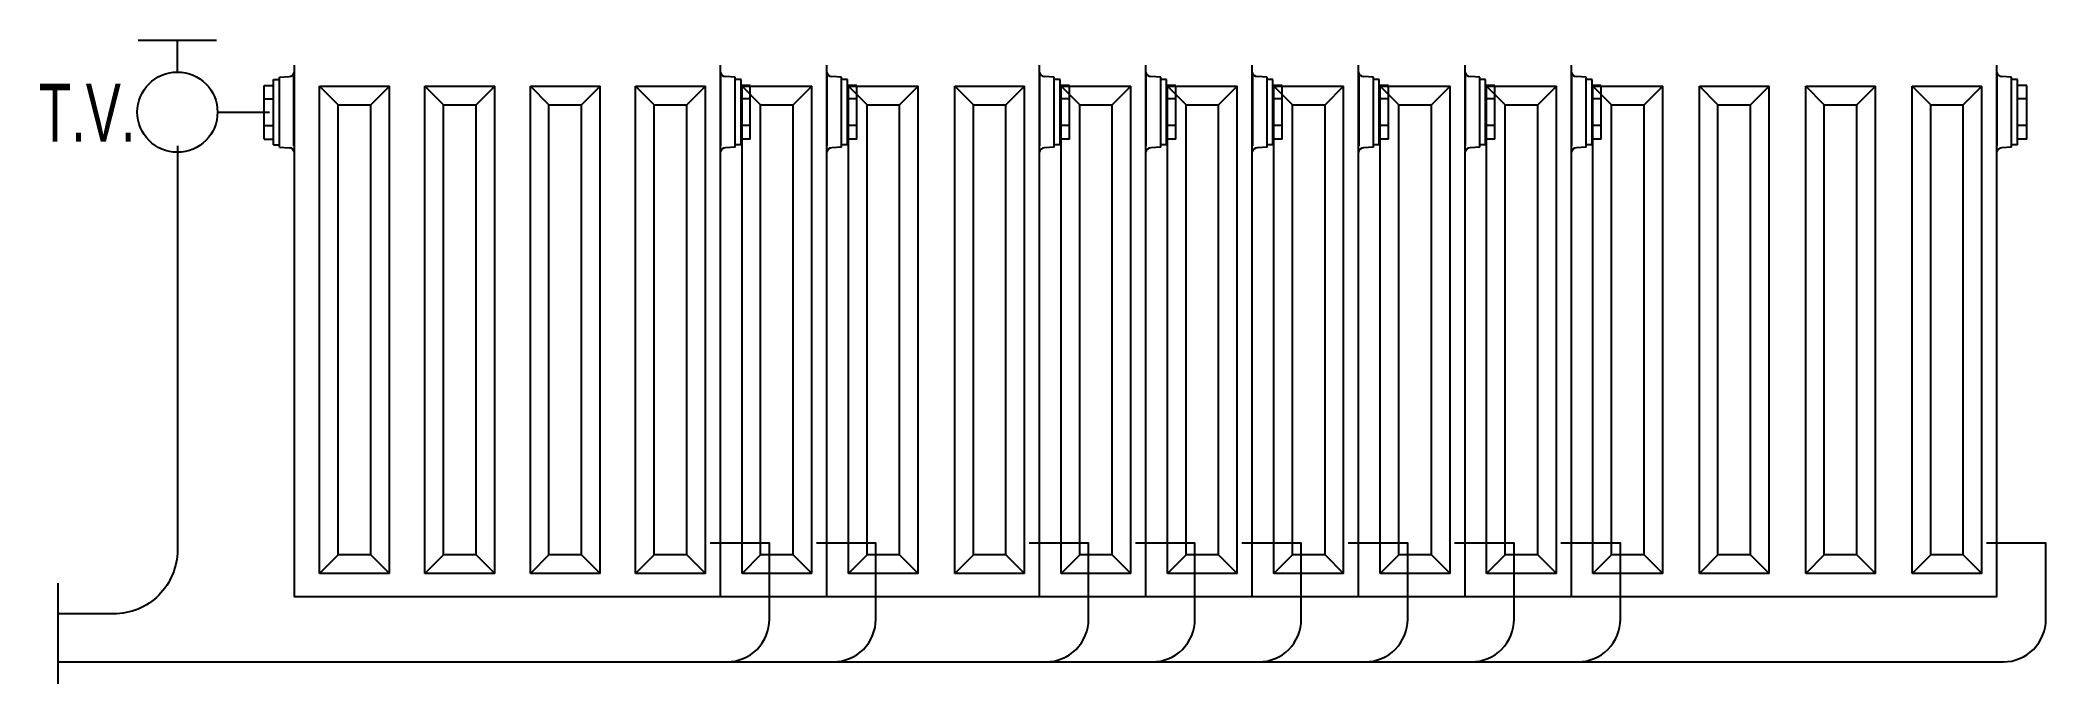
# Model space of a CAD drawing. Header units: inches. Extents: x 21 to 38546, y 13 to 15001.
# Drawn here: x 3103.4 to 3292, y 8372.8 to 8433.3 of the extents above; entities that cross this region are included whole.
import ezdxf

# ---------------------------------------------------------------- set-up
doc = ezdxf.new("R2010")
doc.units = ezdxf.units.IN
doc.header["$MEASUREMENT"] = 0
for name, color, linetype in [('ISIT', 3, 'Continuous'), ('ISITMA DÖNÜŞ', 5, 'Continuous'), ('MB GIDIS BORUSU', 1, 'Continuous')]:
    doc.layers.add(name, color=color, linetype=linetype)
doc.styles.get("Standard").update_dxf_attribs({"font": 'arial.ttf'})

msp = doc.modelspace()

# ---------------------------------------------------------------- texts
at = {"layer": 'ISIT', "width": 0.65}
msp.add_text('T.V.', height=5.456, dxfattribs=at).set_placement((3103.31, 8423.78))
msp.add_text('T.V.', height=5.456, dxfattribs=at).set_placement((3103.31, 8423.78))
msp.add_text('T.V.', height=5.456, dxfattribs=at).set_placement((3103.31, 8423.78))
msp.add_text('T.V.', height=5.456, dxfattribs=at).set_placement((3103.31, 8423.78))
msp.add_text('T.V.', height=5.456, dxfattribs=at).set_placement((3103.31, 8423.78))
msp.add_text('T.V.', height=5.456, dxfattribs=at).set_placement((3103.31, 8423.78))
msp.add_text('T.V.', height=5.456, dxfattribs=at).set_placement((3103.31, 8423.78))
msp.add_text('T.V.', height=5.456, dxfattribs=at).set_placement((3103.31, 8423.78))
msp.add_text('T.V.', height=5.456, dxfattribs=at).set_placement((3103.31, 8423.78))
msp.add_text('T.V.', height=5.456, dxfattribs=at).set_placement((3103.31, 8423.78))
msp.add_text('T.V.', height=5.456, dxfattribs=at).set_placement((3103.31, 8423.78))
msp.add_text('T.V.', height=5.456, dxfattribs=at).set_placement((3103.31, 8423.78))
msp.add_text('T.V.', height=5.456, dxfattribs=at).set_placement((3103.31, 8423.78))
msp.add_text('T.V.', height=5.456, dxfattribs=at).set_placement((3103.31, 8423.78))
msp.add_text('T.V.', height=5.456, dxfattribs=at).set_placement((3103.31, 8423.78))
msp.add_text('T.V.', height=5.456, dxfattribs=at).set_placement((3103.31, 8423.78))
msp.add_text('T.V.', height=5.456, dxfattribs=at).set_placement((3103.31, 8423.78))
msp.add_text('T.V.', height=5.456, dxfattribs=at).set_placement((3103.31, 8423.78))
msp.add_text('T.V.', height=5.456, dxfattribs=at).set_placement((3103.31, 8423.78))
msp.add_text('T.V.', height=5.456, dxfattribs=at).set_placement((3103.31, 8423.78))
msp.add_text('T.V.', height=5.456, dxfattribs=at).set_placement((3103.31, 8423.78))
msp.add_text('T.V.', height=5.456, dxfattribs=at).set_placement((3103.31, 8423.78))
msp.add_text('T.V.', height=5.456, dxfattribs=at).set_placement((3103.31, 8423.78))
msp.add_text('T.V.', height=5.456, dxfattribs=at).set_placement((3103.31, 8423.78))
msp.add_text('T.V.', height=5.456, dxfattribs=at).set_placement((3103.31, 8423.78))
msp.add_text('T.V.', height=5.456, dxfattribs=at).set_placement((3103.31, 8423.78))
msp.add_text('T.V.', height=5.456, dxfattribs=at).set_placement((3103.31, 8423.78))
msp.add_text('T.V.', height=5.456, dxfattribs=at).set_placement((3103.31, 8423.78))
msp.add_text('T.V.', height=5.456, dxfattribs=at).set_placement((3103.31, 8423.78))
msp.add_text('T.V.', height=5.456, dxfattribs=at).set_placement((3103.31, 8423.78))
msp.add_text('T.V.', height=5.456, dxfattribs=at).set_placement((3103.31, 8423.78))
msp.add_text('T.V.', height=5.456, dxfattribs=at).set_placement((3103.31, 8423.78))
msp.add_text('T.V.', height=5.456, dxfattribs=at).set_placement((3103.31, 8423.78))
msp.add_text('T.V.', height=5.456, dxfattribs=at).set_placement((3103.31, 8423.78))
msp.add_text('T.V.', height=5.456, dxfattribs=at).set_placement((3103.31, 8423.78))
msp.add_text('T.V.', height=5.456, dxfattribs=at).set_placement((3103.31, 8423.78))
msp.add_text('T.V.', height=5.456, dxfattribs=at).set_placement((3103.31, 8423.78))
msp.add_text('T.V.', height=5.456, dxfattribs=at).set_placement((3103.31, 8423.78))
msp.add_text('T.V.', height=5.456, dxfattribs=at).set_placement((3103.31, 8423.78))
msp.add_text('T.V.', height=5.456, dxfattribs=at).set_placement((3103.31, 8423.78))
msp.add_text('T.V.', height=5.456, dxfattribs=at).set_placement((3103.31, 8423.78))
msp.add_text('T.V.', height=5.456, dxfattribs=at).set_placement((3103.31, 8423.78))
msp.add_text('T.V.', height=5.456, dxfattribs=at).set_placement((3103.31, 8423.78))
msp.add_text('T.V.', height=5.456, dxfattribs=at).set_placement((3103.31, 8423.78))
msp.add_text('T.V.', height=5.456, dxfattribs=at).set_placement((3103.31, 8423.78))
msp.add_text('T.V.', height=5.456, dxfattribs=at).set_placement((3103.31, 8423.78))
msp.add_text('T.V.', height=5.456, dxfattribs=at).set_placement((3103.31, 8423.78))
msp.add_text('T.V.', height=5.456, dxfattribs=at).set_placement((3103.31, 8423.78))
msp.add_text('T.V.', height=5.456, dxfattribs=at).set_placement((3103.31, 8423.78))
msp.add_text('T.V.', height=5.456, dxfattribs=at).set_placement((3103.31, 8423.78))
msp.add_text('T.V.', height=5.456, dxfattribs=at).set_placement((3103.31, 8423.78))
msp.add_text('T.V.', height=5.456, dxfattribs=at).set_placement((3103.31, 8423.78))
msp.add_text('T.V.', height=5.456, dxfattribs=at).set_placement((3103.31, 8423.78))
msp.add_text('T.V.', height=5.456, dxfattribs=at).set_placement((3103.31, 8423.78))
msp.add_text('T.V.', height=5.456, dxfattribs=at).set_placement((3103.31, 8423.78))
msp.add_text('T.V.', height=5.456, dxfattribs=at).set_placement((3103.31, 8423.78))
msp.add_text('T.V.', height=5.456, dxfattribs=at).set_placement((3103.31, 8423.78))
msp.add_text('T.V.', height=5.456, dxfattribs=at).set_placement((3103.31, 8423.78))
msp.add_text('T.V.', height=5.456, dxfattribs=at).set_placement((3103.31, 8423.78))
msp.add_text('T.V.', height=5.456, dxfattribs=at).set_placement((3103.31, 8423.78))
msp.add_text('T.V.', height=5.456, dxfattribs=at).set_placement((3103.31, 8423.78))
msp.add_text('T.V.', height=5.456, dxfattribs=at).set_placement((3103.31, 8423.78))
msp.add_text('T.V.', height=5.456, dxfattribs=at).set_placement((3103.31, 8423.78))
msp.add_text('T.V.', height=5.456, dxfattribs=at).set_placement((3103.31, 8423.78))
msp.add_text('T.V.', height=5.456, dxfattribs=at).set_placement((3103.31, 8423.78))
msp.add_text('T.V.', height=5.456, dxfattribs=at).set_placement((3103.31, 8423.78))
msp.add_text('T.V.', height=5.456, dxfattribs=at).set_placement((3103.31, 8423.78))
msp.add_text('T.V.', height=5.456, dxfattribs=at).set_placement((3103.31, 8423.78))
msp.add_text('T.V.', height=5.456, dxfattribs=at).set_placement((3103.31, 8423.78))
msp.add_text('T.V.', height=5.456, dxfattribs=at).set_placement((3103.31, 8423.78))

# ---------------------------------------------------------------- linework, layer by layer
msp.add_lwpolyline([(3105.08, 8382.3), (3105.08, 8372.82)])
msp.add_lwpolyline([(3105.08, 8382.3), (3105.08, 8372.82)])
msp.add_lwpolyline([(3105.08, 8382.3), (3105.08, 8372.82)])
msp.add_lwpolyline([(3105.08, 8382.3), (3105.08, 8372.82)])
msp.add_lwpolyline([(3105.08, 8382.3), (3105.08, 8372.82)])
msp.add_lwpolyline([(3105.08, 8382.3), (3105.08, 8372.82)])
msp.add_lwpolyline([(3105.08, 8382.3), (3105.08, 8372.82)])
msp.add_lwpolyline([(3105.08, 8382.3), (3105.08, 8372.82)])
msp.add_lwpolyline([(3105.08, 8382.3), (3105.08, 8372.82)])
msp.add_lwpolyline([(3105.08, 8382.3), (3105.08, 8372.82)])
msp.add_lwpolyline([(3105.08, 8382.3), (3105.08, 8372.82)])
msp.add_lwpolyline([(3105.08, 8382.3), (3105.08, 8372.82)])
msp.add_lwpolyline([(3105.08, 8382.3), (3105.08, 8372.82)])
msp.add_lwpolyline([(3105.08, 8382.3), (3105.08, 8372.82)])
msp.add_lwpolyline([(3105.08, 8382.3), (3105.08, 8372.82)])
msp.add_lwpolyline([(3105.08, 8382.3), (3105.08, 8372.82)])
msp.add_lwpolyline([(3105.08, 8382.3), (3105.08, 8372.82)])
msp.add_lwpolyline([(3105.08, 8382.3), (3105.08, 8372.82)])
msp.add_lwpolyline([(3105.08, 8382.3), (3105.08, 8372.82)])
msp.add_lwpolyline([(3105.08, 8382.3), (3105.08, 8372.82)])
msp.add_lwpolyline([(3105.08, 8382.3), (3105.08, 8372.82)])
msp.add_lwpolyline([(3105.08, 8382.3), (3105.08, 8372.82)])
msp.add_lwpolyline([(3105.08, 8382.3), (3105.08, 8372.82)])
msp.add_lwpolyline([(3105.08, 8382.3), (3105.08, 8372.82)])
msp.add_lwpolyline([(3105.08, 8382.3), (3105.08, 8372.82)])
msp.add_lwpolyline([(3105.08, 8382.3), (3105.08, 8372.82)])
msp.add_lwpolyline([(3105.08, 8382.3), (3105.08, 8372.82)])
msp.add_lwpolyline([(3105.08, 8382.3), (3105.08, 8372.82)])
msp.add_lwpolyline([(3105.08, 8382.3), (3105.08, 8372.82)])
msp.add_lwpolyline([(3105.08, 8382.3), (3105.08, 8372.82)])
msp.add_lwpolyline([(3105.08, 8382.3), (3105.08, 8372.82)])
msp.add_lwpolyline([(3105.08, 8382.3), (3105.08, 8372.82)])
msp.add_lwpolyline([(3105.08, 8382.3), (3105.08, 8372.82)])
msp.add_lwpolyline([(3105.08, 8382.3), (3105.08, 8372.82)])
msp.add_lwpolyline([(3105.08, 8382.3), (3105.08, 8372.82)])
msp.add_lwpolyline([(3105.08, 8382.3), (3105.08, 8372.82)])
msp.add_lwpolyline([(3105.08, 8382.3), (3105.08, 8372.82)])
msp.add_lwpolyline([(3105.08, 8382.3), (3105.08, 8372.82)])
msp.add_lwpolyline([(3105.08, 8382.3), (3105.08, 8372.82)])
msp.add_lwpolyline([(3105.08, 8382.3), (3105.08, 8372.82)])
msp.add_lwpolyline([(3105.08, 8382.3), (3105.08, 8372.82)])
msp.add_lwpolyline([(3105.08, 8382.3), (3105.08, 8372.82)])
msp.add_lwpolyline([(3105.08, 8382.3), (3105.08, 8372.82)])
msp.add_lwpolyline([(3105.08, 8382.3), (3105.08, 8372.82)])
msp.add_lwpolyline([(3105.08, 8382.3), (3105.08, 8372.82)])
msp.add_lwpolyline([(3105.08, 8382.3), (3105.08, 8372.82)])
msp.add_lwpolyline([(3105.08, 8382.3), (3105.08, 8372.82)])
msp.add_lwpolyline([(3105.08, 8382.3), (3105.08, 8372.82)])
msp.add_lwpolyline([(3105.08, 8382.3), (3105.08, 8372.82)])
msp.add_lwpolyline([(3105.08, 8382.3), (3105.08, 8372.82)])
msp.add_lwpolyline([(3105.08, 8382.3), (3105.08, 8372.82)])
msp.add_lwpolyline([(3105.08, 8382.3), (3105.08, 8372.82)])
msp.add_lwpolyline([(3105.08, 8382.3), (3105.08, 8372.82)])
msp.add_lwpolyline([(3105.08, 8382.3), (3105.08, 8372.82)])
msp.add_lwpolyline([(3105.08, 8382.3), (3105.08, 8372.82)])
msp.add_lwpolyline([(3105.08, 8382.3), (3105.08, 8372.82)])
msp.add_lwpolyline([(3105.08, 8382.3), (3105.08, 8372.82)])
msp.add_lwpolyline([(3105.08, 8382.3), (3105.08, 8372.82)])
msp.add_lwpolyline([(3105.08, 8382.3), (3105.08, 8372.82)])
msp.add_lwpolyline([(3105.08, 8382.3), (3105.08, 8372.82)])
msp.add_lwpolyline([(3105.08, 8382.3), (3105.08, 8372.82)])
msp.add_lwpolyline([(3105.08, 8382.3), (3105.08, 8372.82)])
msp.add_lwpolyline([(3105.08, 8382.3), (3105.08, 8372.82)])
msp.add_lwpolyline([(3105.08, 8382.3), (3105.08, 8372.82)])
msp.add_lwpolyline([(3105.08, 8382.3), (3105.08, 8372.82)])
msp.add_lwpolyline([(3105.08, 8382.3), (3105.08, 8372.82)])
msp.add_lwpolyline([(3105.08, 8382.3), (3105.08, 8372.82)])
msp.add_lwpolyline([(3105.08, 8382.3), (3105.08, 8372.82)])
msp.add_lwpolyline([(3105.08, 8382.3), (3105.08, 8372.82)])
msp.add_lwpolyline([(3105.08, 8382.3), (3105.08, 8372.82)])
at = {"layer": 'ISIT', "color": 3}
for p, q in [((3112.65, 8433.34), (3116.33, 8433.34)), ((3112.65, 8433.34), (3116.33, 8433.34)), ((3112.65, 8433.34), (3116.33, 8433.34)), ((3112.65, 8433.34), (3116.33, 8433.34)), ((3112.65, 8433.34), (3116.33, 8433.34)), ((3112.65, 8433.34), (3116.33, 8433.34)), ((3112.65, 8433.34), (3116.33, 8433.34)), ((3112.65, 8433.34), (3116.33, 8433.34)), ((3112.65, 8433.34), (3116.33, 8433.34)), ((3112.65, 8433.34), (3116.33, 8433.34)), ((3112.65, 8433.34), (3116.33, 8433.34)), ((3112.65, 8433.34), (3116.33, 8433.34)), ((3112.65, 8433.34), (3116.33, 8433.34)), ((3112.65, 8433.34), (3116.33, 8433.34)), ((3112.65, 8433.34), (3116.33, 8433.34)), ((3112.65, 8433.34), (3116.33, 8433.34)), ((3112.65, 8433.34), (3116.33, 8433.34)), ((3112.65, 8433.34), (3116.33, 8433.34)), ((3112.65, 8433.34), (3116.33, 8433.34)), ((3112.65, 8433.34), (3116.33, 8433.34)), ((3112.65, 8433.34), (3116.33, 8433.34)), ((3112.65, 8433.34), (3116.33, 8433.34)), ((3112.65, 8433.34), (3116.33, 8433.34)), ((3112.65, 8433.34), (3116.33, 8433.34)), ((3112.65, 8433.34), (3116.33, 8433.34)), ((3112.65, 8433.34), (3116.33, 8433.34)), ((3112.65, 8433.34), (3116.33, 8433.34)), ((3112.65, 8433.34), (3116.33, 8433.34)), ((3112.65, 8433.34), (3116.33, 8433.34)), ((3112.65, 8433.34), (3116.33, 8433.34)), ((3112.65, 8433.34), (3116.33, 8433.34)), ((3112.65, 8433.34), (3116.33, 8433.34)), ((3112.65, 8433.34), (3116.33, 8433.34)), ((3112.65, 8433.34), (3116.33, 8433.34)), ((3112.65, 8433.34), (3116.33, 8433.34)), ((3112.65, 8433.34), (3116.33, 8433.34)), ((3112.65, 8433.34), (3116.33, 8433.34)), ((3112.65, 8433.34), (3116.33, 8433.34)), ((3112.65, 8433.34), (3116.33, 8433.34)), ((3112.65, 8433.34), (3116.33, 8433.34)), ((3112.65, 8433.34), (3116.33, 8433.34)), ((3112.65, 8433.34), (3116.33, 8433.34)), ((3112.65, 8433.34), (3116.33, 8433.34)), ((3112.65, 8433.34), (3116.33, 8433.34)), ((3112.65, 8433.34), (3116.33, 8433.34)), ((3112.65, 8433.34), (3116.33, 8433.34)), ((3112.65, 8433.34), (3116.33, 8433.34)), ((3112.65, 8433.34), (3116.33, 8433.34)), ((3112.65, 8433.34), (3116.33, 8433.34)), ((3112.65, 8433.34), (3116.33, 8433.34)), ((3112.65, 8433.34), (3116.33, 8433.34)), ((3112.65, 8433.34), (3116.33, 8433.34)), ((3112.65, 8433.34), (3116.33, 8433.34)), ((3112.65, 8433.34), (3116.33, 8433.34)), ((3112.65, 8433.34), (3116.33, 8433.34)), ((3112.65, 8433.34), (3116.33, 8433.34)), ((3112.65, 8433.34), (3116.33, 8433.34)), ((3112.65, 8433.34), (3116.33, 8433.34)), ((3112.65, 8433.34), (3116.33, 8433.34)), ((3112.65, 8433.34), (3116.33, 8433.34)), ((3112.65, 8433.34), (3116.33, 8433.34)), ((3112.65, 8433.34), (3116.33, 8433.34)), ((3112.65, 8433.34), (3116.33, 8433.34)), ((3112.65, 8433.34), (3116.33, 8433.34)), ((3112.65, 8433.34), (3116.33, 8433.34)), ((3112.65, 8433.34), (3116.33, 8433.34)), ((3112.65, 8433.34), (3116.33, 8433.34)), ((3112.65, 8433.34), (3116.33, 8433.34)), ((3112.65, 8433.34), (3116.33, 8433.34)), ((3112.65, 8433.34), (3116.33, 8433.34)), ((3116.33, 8433.34), (3120, 8433.34)), ((3116.33, 8430.34), (3116.33, 8433.34)), ((3116.33, 8433.34), (3120, 8433.34)), ((3116.33, 8430.34), (3116.33, 8433.34)), ((3116.33, 8433.34), (3120, 8433.34)), ((3116.33, 8430.34), (3116.33, 8433.34)), ((3116.33, 8433.34), (3120, 8433.34)), ((3116.33, 8430.34), (3116.33, 8433.34)), ((3116.33, 8433.34), (3120, 8433.34)), ((3116.33, 8430.34), (3116.33, 8433.34)), ((3116.33, 8433.34), (3120, 8433.34)), ((3116.33, 8430.34), (3116.33, 8433.34)), ((3116.33, 8433.34), (3120, 8433.34)), ((3116.33, 8430.34), (3116.33, 8433.34)), ((3116.33, 8433.34), (3120, 8433.34)), ((3116.33, 8430.34), (3116.33, 8433.34)), ((3116.33, 8433.34), (3120, 8433.34)), ((3116.33, 8430.34), (3116.33, 8433.34)), ((3116.33, 8433.34), (3120, 8433.34)), ((3116.33, 8430.34), (3116.33, 8433.34)), ((3116.33, 8433.34), (3120, 8433.34)), ((3116.33, 8430.34), (3116.33, 8433.34)), ((3116.33, 8433.34), (3120, 8433.34)), ((3116.33, 8430.34), (3116.33, 8433.34)), ((3116.33, 8433.34), (3120, 8433.34)), ((3116.33, 8430.34), (3116.33, 8433.34)), ((3116.33, 8433.34), (3120, 8433.34)), ((3116.33, 8430.34), (3116.33, 8433.34)), ((3116.33, 8433.34), (3120, 8433.34)), ((3116.33, 8430.34), (3116.33, 8433.34)), ((3116.33, 8433.34), (3120, 8433.34)), ((3116.33, 8430.34), (3116.33, 8433.34)), ((3116.33, 8433.34), (3120, 8433.34)), ((3116.33, 8430.34), (3116.33, 8433.34)), ((3116.33, 8433.34), (3120, 8433.34)), ((3116.33, 8430.34), (3116.33, 8433.34)), ((3116.33, 8433.34), (3120, 8433.34)), ((3116.33, 8430.34), (3116.33, 8433.34)), ((3116.33, 8433.34), (3120, 8433.34)), ((3116.33, 8430.34), (3116.33, 8433.34)), ((3116.33, 8433.34), (3120, 8433.34)), ((3116.33, 8430.34), (3116.33, 8433.34)), ((3116.33, 8433.34), (3120, 8433.34)), ((3116.33, 8430.34), (3116.33, 8433.34)), ((3116.33, 8433.34), (3120, 8433.34)), ((3116.33, 8430.34), (3116.33, 8433.34)), ((3116.33, 8433.34), (3120, 8433.34)), ((3116.33, 8430.34), (3116.33, 8433.34)), ((3116.33, 8433.34), (3120, 8433.34)), ((3116.33, 8430.34), (3116.33, 8433.34)), ((3116.33, 8433.34), (3120, 8433.34)), ((3116.33, 8430.34), (3116.33, 8433.34)), ((3116.33, 8433.34), (3120, 8433.34)), ((3116.33, 8430.34), (3116.33, 8433.34)), ((3116.33, 8433.34), (3120, 8433.34)), ((3116.33, 8430.34), (3116.33, 8433.34)), ((3116.33, 8433.34), (3120, 8433.34)), ((3116.33, 8430.34), (3116.33, 8433.34)), ((3116.33, 8433.34), (3120, 8433.34)), ((3116.33, 8430.34), (3116.33, 8433.34)), ((3116.33, 8433.34), (3120, 8433.34)), ((3116.33, 8430.34), (3116.33, 8433.34)), ((3116.33, 8433.34), (3120, 8433.34)), ((3116.33, 8430.34), (3116.33, 8433.34)), ((3116.33, 8433.34), (3120, 8433.34)), ((3116.33, 8430.34), (3116.33, 8433.34)), ((3116.33, 8433.34), (3120, 8433.34)), ((3116.33, 8430.34), (3116.33, 8433.34)), ((3116.33, 8433.34), (3120, 8433.34)), ((3116.33, 8430.34), (3116.33, 8433.34)), ((3116.33, 8433.34), (3120, 8433.34)), ((3116.33, 8430.34), (3116.33, 8433.34)), ((3116.33, 8433.34), (3120, 8433.34)), ((3116.33, 8430.34), (3116.33, 8433.34)), ((3116.33, 8433.34), (3120, 8433.34)), ((3116.33, 8430.34), (3116.33, 8433.34)), ((3116.33, 8433.34), (3120, 8433.34)), ((3116.33, 8430.34), (3116.33, 8433.34)), ((3116.33, 8433.34), (3120, 8433.34)), ((3116.33, 8430.34), (3116.33, 8433.34)), ((3116.33, 8433.34), (3120, 8433.34)), ((3116.33, 8430.34), (3116.33, 8433.34)), ((3116.33, 8433.34), (3120, 8433.34)), ((3116.33, 8430.34), (3116.33, 8433.34)), ((3116.33, 8433.34), (3120, 8433.34)), ((3116.33, 8430.34), (3116.33, 8433.34)), ((3116.33, 8433.34), (3120, 8433.34)), ((3116.33, 8430.34), (3116.33, 8433.34)), ((3116.33, 8433.34), (3120, 8433.34)), ((3116.33, 8430.34), (3116.33, 8433.34)), ((3116.33, 8433.34), (3120, 8433.34)), ((3116.33, 8430.34), (3116.33, 8433.34)), ((3116.33, 8433.34), (3120, 8433.34)), ((3116.33, 8430.34), (3116.33, 8433.34)), ((3116.33, 8433.34), (3120, 8433.34)), ((3116.33, 8430.34), (3116.33, 8433.34)), ((3116.33, 8433.34), (3120, 8433.34)), ((3116.33, 8430.34), (3116.33, 8433.34)), ((3116.33, 8433.34), (3120, 8433.34)), ((3116.33, 8430.34), (3116.33, 8433.34)), ((3116.33, 8433.34), (3120, 8433.34)), ((3116.33, 8430.34), (3116.33, 8433.34)), ((3116.33, 8433.34), (3120, 8433.34)), ((3116.33, 8430.34), (3116.33, 8433.34)), ((3116.33, 8433.34), (3120, 8433.34)), ((3116.33, 8430.34), (3116.33, 8433.34)), ((3116.33, 8433.34), (3120, 8433.34)), ((3116.33, 8430.34), (3116.33, 8433.34)), ((3116.33, 8433.34), (3120, 8433.34)), ((3116.33, 8430.34), (3116.33, 8433.34)), ((3116.33, 8433.34), (3120, 8433.34)), ((3116.33, 8430.34), (3116.33, 8433.34)), ((3116.33, 8433.34), (3120, 8433.34)), ((3116.33, 8430.34), (3116.33, 8433.34)), ((3116.33, 8433.34), (3120, 8433.34)), ((3116.33, 8430.34), (3116.33, 8433.34)), ((3116.33, 8433.34), (3120, 8433.34)), ((3116.33, 8430.34), (3116.33, 8433.34)), ((3116.33, 8433.34), (3120, 8433.34)), ((3116.33, 8430.34), (3116.33, 8433.34)), ((3116.33, 8433.34), (3120, 8433.34)), ((3116.33, 8430.34), (3116.33, 8433.34)), ((3116.33, 8433.34), (3120, 8433.34)), ((3116.33, 8430.34), (3116.33, 8433.34)), ((3116.33, 8433.34), (3120, 8433.34)), ((3116.33, 8430.34), (3116.33, 8433.34)), ((3116.33, 8433.34), (3120, 8433.34)), ((3116.33, 8430.34), (3116.33, 8433.34)), ((3116.33, 8433.34), (3120, 8433.34)), ((3116.33, 8430.34), (3116.33, 8433.34)), ((3116.33, 8433.34), (3120, 8433.34)), ((3116.33, 8430.34), (3116.33, 8433.34)), ((3116.33, 8433.34), (3120, 8433.34)), ((3116.33, 8430.34), (3116.33, 8433.34)), ((3116.33, 8433.34), (3120, 8433.34)), ((3116.33, 8430.34), (3116.33, 8433.34)), ((3116.33, 8433.34), (3120, 8433.34)), ((3116.33, 8430.34), (3116.33, 8433.34)), ((3116.33, 8433.34), (3120, 8433.34)), ((3116.33, 8430.34), (3116.33, 8433.34))]:
    msp.add_line(p, q, dxfattribs=at)
at = {"layer": 'ISIT', "color": 7}
for p, q in [((3124.49, 8429.09), (3125.37, 8429.09)), ((3124.49, 8427.83), (3124.49, 8429.09)), ((3124.49, 8429.09), (3125.37, 8429.09)), ((3124.49, 8427.83), (3124.49, 8429.09)), ((3124.49, 8429.09), (3125.37, 8429.09)), ((3124.49, 8427.83), (3124.49, 8429.09)), ((3124.49, 8429.09), (3125.37, 8429.09)), ((3124.49, 8427.83), (3124.49, 8429.09)), ((3124.49, 8429.09), (3125.37, 8429.09)), ((3124.49, 8427.83), (3124.49, 8429.09)), ((3124.49, 8429.09), (3125.37, 8429.09)), ((3124.49, 8427.83), (3124.49, 8429.09)), ((3124.49, 8429.09), (3125.37, 8429.09)), ((3124.49, 8427.83), (3124.49, 8429.09)), ((3124.49, 8429.09), (3125.37, 8429.09)), ((3124.49, 8427.83), (3124.49, 8429.09)), ((3124.49, 8429.09), (3125.37, 8429.09)), ((3124.49, 8427.83), (3124.49, 8429.09)), ((3124.49, 8429.09), (3125.37, 8429.09)), ((3124.49, 8427.83), (3124.49, 8429.09)), ((3124.49, 8429.09), (3125.37, 8429.09)), ((3124.49, 8427.83), (3124.49, 8429.09)), ((3124.49, 8429.09), (3125.37, 8429.09)), ((3124.49, 8427.83), (3124.49, 8429.09)), ((3124.49, 8429.09), (3125.37, 8429.09)), ((3124.49, 8427.83), (3124.49, 8429.09)), ((3124.49, 8429.09), (3125.37, 8429.09)), ((3124.49, 8427.83), (3124.49, 8429.09)), ((3124.49, 8429.09), (3125.37, 8429.09)), ((3124.49, 8427.83), (3124.49, 8429.09)), ((3124.49, 8429.09), (3125.37, 8429.09)), ((3124.49, 8427.83), (3124.49, 8429.09)), ((3124.49, 8429.09), (3125.37, 8429.09)), ((3124.49, 8427.83), (3124.49, 8429.09)), ((3124.49, 8429.09), (3125.37, 8429.09)), ((3124.49, 8427.83), (3124.49, 8429.09)), ((3124.49, 8429.09), (3125.37, 8429.09)), ((3124.49, 8427.83), (3124.49, 8429.09)), ((3124.49, 8429.09), (3125.37, 8429.09)), ((3124.49, 8427.83), (3124.49, 8429.09)), ((3124.49, 8429.09), (3125.37, 8429.09)), ((3124.49, 8427.83), (3124.49, 8429.09)), ((3124.49, 8429.09), (3125.37, 8429.09)), ((3124.49, 8427.83), (3124.49, 8429.09)), ((3124.49, 8429.09), (3125.37, 8429.09)), ((3124.49, 8427.83), (3124.49, 8429.09)), ((3124.49, 8429.09), (3125.37, 8429.09)), ((3124.49, 8427.83), (3124.49, 8429.09)), ((3124.49, 8429.09), (3125.37, 8429.09)), ((3124.49, 8427.83), (3124.49, 8429.09)), ((3124.49, 8429.09), (3125.37, 8429.09)), ((3124.49, 8427.83), (3124.49, 8429.09)), ((3124.49, 8429.09), (3125.37, 8429.09)), ((3124.49, 8427.83), (3124.49, 8429.09)), ((3124.49, 8429.09), (3125.37, 8429.09)), ((3124.49, 8427.83), (3124.49, 8429.09)), ((3124.49, 8429.09), (3125.37, 8429.09)), ((3124.49, 8427.83), (3124.49, 8429.09)), ((3124.49, 8429.09), (3125.37, 8429.09)), ((3124.49, 8427.83), (3124.49, 8429.09)), ((3124.49, 8429.09), (3125.37, 8429.09)), ((3124.49, 8427.83), (3124.49, 8429.09)), ((3124.49, 8429.09), (3125.37, 8429.09)), ((3124.49, 8427.83), (3124.49, 8429.09)), ((3124.49, 8429.09), (3125.37, 8429.09)), ((3124.49, 8427.83), (3124.49, 8429.09)), ((3124.49, 8429.09), (3125.37, 8429.09)), ((3124.49, 8427.83), (3124.49, 8429.09)), ((3124.49, 8429.09), (3125.37, 8429.09)), ((3124.49, 8427.83), (3124.49, 8429.09)), ((3124.49, 8429.09), (3125.37, 8429.09)), ((3124.49, 8427.83), (3124.49, 8429.09)), ((3124.49, 8429.09), (3125.37, 8429.09)), ((3124.49, 8427.83), (3124.49, 8429.09)), ((3124.49, 8429.09), (3125.37, 8429.09)), ((3124.49, 8427.83), (3124.49, 8429.09)), ((3124.49, 8429.09), (3125.37, 8429.09)), ((3124.49, 8427.83), (3124.49, 8429.09)), ((3124.49, 8429.09), (3125.37, 8429.09)), ((3124.49, 8427.83), (3124.49, 8429.09)), ((3124.49, 8429.09), (3125.37, 8429.09)), ((3124.49, 8427.83), (3124.49, 8429.09)), ((3124.49, 8429.09), (3125.37, 8429.09)), ((3124.49, 8427.83), (3124.49, 8429.09)), ((3124.49, 8429.09), (3125.37, 8429.09)), ((3124.49, 8427.83), (3124.49, 8429.09)), ((3124.49, 8429.09), (3125.37, 8429.09)), ((3124.49, 8427.83), (3124.49, 8429.09)), ((3124.49, 8429.09), (3125.37, 8429.09)), ((3124.49, 8427.83), (3124.49, 8429.09)), ((3124.49, 8429.09), (3125.37, 8429.09)), ((3124.49, 8427.83), (3124.49, 8429.09)), ((3124.49, 8429.09), (3125.37, 8429.09)), ((3124.49, 8427.83), (3124.49, 8429.09)), ((3124.49, 8429.09), (3125.37, 8429.09)), ((3124.49, 8427.83), (3124.49, 8429.09)), ((3124.49, 8429.09), (3125.37, 8429.09)), ((3124.49, 8427.83), (3124.49, 8429.09)), ((3124.49, 8429.09), (3125.37, 8429.09)), ((3124.49, 8427.83), (3124.49, 8429.09)), ((3124.49, 8429.09), (3125.37, 8429.09)), ((3124.49, 8427.83), (3124.49, 8429.09)), ((3124.49, 8429.09), (3125.37, 8429.09)), ((3124.49, 8427.83), (3124.49, 8429.09)), ((3124.49, 8429.09), (3125.37, 8429.09)), ((3124.49, 8427.83), (3124.49, 8429.09)), ((3124.49, 8429.09), (3125.37, 8429.09)), ((3124.49, 8427.83), (3124.49, 8429.09)), ((3124.49, 8429.09), (3125.37, 8429.09)), ((3124.49, 8427.83), (3124.49, 8429.09)), ((3124.49, 8429.09), (3125.37, 8429.09)), ((3124.49, 8427.83), (3124.49, 8429.09)), ((3124.49, 8429.09), (3125.37, 8429.09)), ((3124.49, 8427.83), (3124.49, 8429.09)), ((3124.49, 8429.09), (3125.37, 8429.09)), ((3124.49, 8427.83), (3124.49, 8429.09)), ((3124.49, 8429.09), (3125.37, 8429.09)), ((3124.49, 8427.83), (3124.49, 8429.09)), ((3124.49, 8429.09), (3125.37, 8429.09)), ((3124.49, 8427.83), (3124.49, 8429.09)), ((3124.49, 8429.09), (3125.37, 8429.09)), ((3124.49, 8427.83), (3124.49, 8429.09)), ((3124.49, 8429.09), (3125.37, 8429.09)), ((3124.49, 8427.83), (3124.49, 8429.09)), ((3124.49, 8429.09), (3125.37, 8429.09)), ((3124.49, 8427.83), (3124.49, 8429.09)), ((3124.49, 8429.09), (3125.37, 8429.09)), ((3124.49, 8427.83), (3124.49, 8429.09)), ((3124.49, 8429.09), (3125.37, 8429.09)), ((3124.49, 8427.83), (3124.49, 8429.09)), ((3124.49, 8429.09), (3125.37, 8429.09)), ((3124.49, 8427.83), (3124.49, 8429.09)), ((3124.49, 8429.09), (3125.37, 8429.09)), ((3124.49, 8427.83), (3124.49, 8429.09)), ((3124.49, 8429.09), (3125.37, 8429.09)), ((3124.49, 8427.83), (3124.49, 8429.09)), ((3124.49, 8429.09), (3125.37, 8429.09)), ((3124.49, 8427.83), (3124.49, 8429.09)), ((3124.49, 8429.09), (3125.37, 8429.09)), ((3124.49, 8427.83), (3124.49, 8429.09)), ((3125.37, 8429.63), (3125.92, 8429.63)), ((3125.37, 8429.09), (3125.37, 8429.63)), ((3125.37, 8429.63), (3125.92, 8429.63)), ((3125.37, 8429.09), (3125.37, 8429.63)), ((3125.37, 8429.63), (3125.92, 8429.63)), ((3125.37, 8429.09), (3125.37, 8429.63)), ((3125.37, 8429.63), (3125.92, 8429.63)), ((3125.37, 8429.09), (3125.37, 8429.63)), ((3125.37, 8429.63), (3125.92, 8429.63)), ((3125.37, 8429.09), (3125.37, 8429.63)), ((3125.37, 8429.63), (3125.92, 8429.63)), ((3125.37, 8429.09), (3125.37, 8429.63)), ((3125.37, 8429.63), (3125.92, 8429.63)), ((3125.37, 8429.09), (3125.37, 8429.63)), ((3125.37, 8429.63), (3125.92, 8429.63)), ((3125.37, 8429.09), (3125.37, 8429.63)), ((3125.37, 8429.63), (3125.92, 8429.63)), ((3125.37, 8429.09), (3125.37, 8429.63)), ((3125.37, 8429.63), (3125.92, 8429.63)), ((3125.37, 8429.09), (3125.37, 8429.63)), ((3125.37, 8429.63), (3125.92, 8429.63)), ((3125.37, 8429.09), (3125.37, 8429.63)), ((3125.37, 8429.63), (3125.92, 8429.63)), ((3125.37, 8429.09), (3125.37, 8429.63)), ((3125.37, 8429.63), (3125.92, 8429.63)), ((3125.37, 8429.09), (3125.37, 8429.63)), ((3125.37, 8429.63), (3125.92, 8429.63)), ((3125.37, 8429.09), (3125.37, 8429.63)), ((3125.37, 8429.63), (3125.92, 8429.63)), ((3125.37, 8429.09), (3125.37, 8429.63)), ((3125.37, 8429.63), (3125.92, 8429.63)), ((3125.37, 8429.09), (3125.37, 8429.63)), ((3125.37, 8429.63), (3125.92, 8429.63)), ((3125.37, 8429.09), (3125.37, 8429.63)), ((3125.37, 8429.63), (3125.92, 8429.63)), ((3125.37, 8429.09), (3125.37, 8429.63)), ((3125.37, 8429.63), (3125.92, 8429.63)), ((3125.37, 8429.09), (3125.37, 8429.63)), ((3125.37, 8429.63), (3125.92, 8429.63)), ((3125.37, 8429.09), (3125.37, 8429.63)), ((3125.37, 8429.63), (3125.92, 8429.63)), ((3125.37, 8429.09), (3125.37, 8429.63)), ((3125.37, 8429.63), (3125.92, 8429.63)), ((3125.37, 8429.09), (3125.37, 8429.63)), ((3125.37, 8429.63), (3125.92, 8429.63)), ((3125.37, 8429.09), (3125.37, 8429.63)), ((3125.37, 8429.63), (3125.92, 8429.63)), ((3125.37, 8429.09), (3125.37, 8429.63)), ((3125.37, 8429.63), (3125.92, 8429.63)), ((3125.37, 8429.09), (3125.37, 8429.63)), ((3125.37, 8429.63), (3125.92, 8429.63)), ((3125.37, 8429.09), (3125.37, 8429.63)), ((3125.37, 8429.63), (3125.92, 8429.63)), ((3125.37, 8429.09), (3125.37, 8429.63)), ((3125.37, 8429.63), (3125.92, 8429.63)), ((3125.37, 8429.09), (3125.37, 8429.63)), ((3125.37, 8429.63), (3125.92, 8429.63)), ((3125.37, 8429.09), (3125.37, 8429.63)), ((3125.37, 8429.63), (3125.92, 8429.63)), ((3125.37, 8429.09), (3125.37, 8429.63)), ((3125.37, 8429.63), (3125.92, 8429.63)), ((3125.37, 8429.09), (3125.37, 8429.63)), ((3125.37, 8429.63), (3125.92, 8429.63)), ((3125.37, 8429.09), (3125.37, 8429.63)), ((3125.37, 8429.63), (3125.92, 8429.63)), ((3125.37, 8429.09), (3125.37, 8429.63)), ((3125.37, 8429.63), (3125.92, 8429.63)), ((3125.37, 8429.09), (3125.37, 8429.63)), ((3125.37, 8429.63), (3125.92, 8429.63)), ((3125.37, 8429.09), (3125.37, 8429.63)), ((3125.37, 8429.63), (3125.92, 8429.63)), ((3125.37, 8429.09), (3125.37, 8429.63)), ((3125.37, 8429.63), (3125.92, 8429.63)), ((3125.37, 8429.09), (3125.37, 8429.63)), ((3125.37, 8429.63), (3125.92, 8429.63)), ((3125.37, 8429.09), (3125.37, 8429.63)), ((3125.37, 8429.63), (3125.92, 8429.63)), ((3125.37, 8429.09), (3125.37, 8429.63)), ((3125.37, 8429.63), (3125.92, 8429.63)), ((3125.37, 8429.09), (3125.37, 8429.63)), ((3125.37, 8429.63), (3125.92, 8429.63)), ((3125.37, 8429.09), (3125.37, 8429.63)), ((3125.37, 8429.63), (3125.92, 8429.63)), ((3125.37, 8429.09), (3125.37, 8429.63)), ((3125.37, 8429.63), (3125.92, 8429.63)), ((3125.37, 8429.09), (3125.37, 8429.63)), ((3125.37, 8429.63), (3125.92, 8429.63)), ((3125.37, 8429.09), (3125.37, 8429.63)), ((3125.37, 8429.63), (3125.92, 8429.63)), ((3125.37, 8429.09), (3125.37, 8429.63)), ((3125.37, 8429.63), (3125.92, 8429.63)), ((3125.37, 8429.09), (3125.37, 8429.63)), ((3125.37, 8429.63), (3125.92, 8429.63)), ((3125.37, 8429.09), (3125.37, 8429.63)), ((3125.37, 8429.63), (3125.92, 8429.63)), ((3125.37, 8429.09), (3125.37, 8429.63)), ((3125.37, 8429.63), (3125.92, 8429.63)), ((3125.37, 8429.09), (3125.37, 8429.63)), ((3125.37, 8429.63), (3125.92, 8429.63)), ((3125.37, 8429.09), (3125.37, 8429.63)), ((3125.37, 8429.63), (3125.92, 8429.63)), ((3125.37, 8429.09), (3125.37, 8429.63)), ((3125.37, 8429.63), (3125.92, 8429.63)), ((3125.37, 8429.09), (3125.37, 8429.63)), ((3125.37, 8429.63), (3125.92, 8429.63)), ((3125.37, 8429.09), (3125.37, 8429.63)), ((3125.37, 8429.63), (3125.92, 8429.63)), ((3125.37, 8429.09), (3125.37, 8429.63)), ((3125.37, 8429.63), (3125.92, 8429.63)), ((3125.37, 8429.09), (3125.37, 8429.63)), ((3125.37, 8429.63), (3125.92, 8429.63)), ((3125.37, 8429.09), (3125.37, 8429.63)), ((3125.37, 8429.63), (3125.92, 8429.63)), ((3125.37, 8429.09), (3125.37, 8429.63)), ((3125.37, 8429.63), (3125.92, 8429.63)), ((3125.37, 8429.09), (3125.37, 8429.63)), ((3125.37, 8429.63), (3125.92, 8429.63)), ((3125.37, 8429.09), (3125.37, 8429.63)), ((3125.37, 8429.63), (3125.92, 8429.63)), ((3125.37, 8429.09), (3125.37, 8429.63)), ((3125.37, 8429.63), (3125.92, 8429.63)), ((3125.37, 8429.09), (3125.37, 8429.63)), ((3125.37, 8429.63), (3125.92, 8429.63)), ((3125.37, 8429.09), (3125.37, 8429.63)), ((3125.37, 8429.63), (3125.92, 8429.63)), ((3125.37, 8429.09), (3125.37, 8429.63)), ((3125.37, 8429.63), (3125.92, 8429.63)), ((3125.37, 8429.09), (3125.37, 8429.63)), ((3125.37, 8429.63), (3125.92, 8429.63)), ((3125.37, 8429.09), (3125.37, 8429.63)), ((3125.37, 8429.63), (3125.92, 8429.63)), ((3125.37, 8429.09), (3125.37, 8429.63)), ((3125.37, 8429.63), (3125.92, 8429.63)), ((3125.37, 8429.09), (3125.37, 8429.63)), ((3125.37, 8429.63), (3125.92, 8429.63)), ((3125.37, 8429.09), (3125.37, 8429.63)), ((3125.37, 8429.63), (3125.92, 8429.63)), ((3125.37, 8429.09), (3125.37, 8429.63)), ((3125.37, 8429.63), (3125.92, 8429.63)), ((3125.37, 8429.09), (3125.37, 8429.63)), ((3125.37, 8427.83), (3125.37, 8429.09)), ((3125.37, 8427.83), (3125.37, 8429.09)), ((3125.37, 8427.83), (3125.37, 8429.09)), ((3125.37, 8427.83), (3125.37, 8429.09)), ((3125.37, 8427.83), (3125.37, 8429.09)), ((3125.37, 8427.83), (3125.37, 8429.09)), ((3125.37, 8427.83), (3125.37, 8429.09)), ((3125.37, 8427.83), (3125.37, 8429.09)), ((3125.37, 8427.83), (3125.37, 8429.09)), ((3125.37, 8427.83), (3125.37, 8429.09)), ((3125.37, 8427.83), (3125.37, 8429.09)), ((3125.37, 8427.83), (3125.37, 8429.09)), ((3125.37, 8427.83), (3125.37, 8429.09)), ((3125.37, 8427.83), (3125.37, 8429.09)), ((3125.37, 8427.83), (3125.37, 8429.09)), ((3125.37, 8427.83), (3125.37, 8429.09)), ((3125.37, 8427.83), (3125.37, 8429.09)), ((3125.37, 8427.83), (3125.37, 8429.09)), ((3125.37, 8427.83), (3125.37, 8429.09)), ((3125.37, 8427.83), (3125.37, 8429.09)), ((3125.37, 8427.83), (3125.37, 8429.09)), ((3125.37, 8427.83), (3125.37, 8429.09)), ((3125.37, 8427.83), (3125.37, 8429.09)), ((3125.37, 8427.83), (3125.37, 8429.09)), ((3125.37, 8427.83), (3125.37, 8429.09)), ((3125.37, 8427.83), (3125.37, 8429.09)), ((3125.37, 8427.83), (3125.37, 8429.09)), ((3125.37, 8427.83), (3125.37, 8429.09)), ((3125.37, 8427.83), (3125.37, 8429.09)), ((3125.37, 8427.83), (3125.37, 8429.09)), ((3125.37, 8427.83), (3125.37, 8429.09)), ((3125.37, 8427.83), (3125.37, 8429.09)), ((3125.37, 8427.83), (3125.37, 8429.09)), ((3125.37, 8427.83), (3125.37, 8429.09)), ((3125.37, 8427.83), (3125.37, 8429.09)), ((3125.37, 8427.83), (3125.37, 8429.09)), ((3125.37, 8427.83), (3125.37, 8429.09)), ((3125.37, 8427.83), (3125.37, 8429.09)), ((3125.37, 8427.83), (3125.37, 8429.09)), ((3125.37, 8427.83), (3125.37, 8429.09)), ((3125.37, 8427.83), (3125.37, 8429.09)), ((3125.37, 8427.83), (3125.37, 8429.09)), ((3125.37, 8427.83), (3125.37, 8429.09)), ((3125.37, 8427.83), (3125.37, 8429.09)), ((3125.37, 8427.83), (3125.37, 8429.09)), ((3125.37, 8427.83), (3125.37, 8429.09)), ((3125.37, 8427.83), (3125.37, 8429.09)), ((3125.37, 8427.83), (3125.37, 8429.09)), ((3125.37, 8427.83), (3125.37, 8429.09)), ((3125.37, 8427.83), (3125.37, 8429.09)), ((3125.37, 8427.83), (3125.37, 8429.09)), ((3125.37, 8427.83), (3125.37, 8429.09)), ((3125.37, 8427.83), (3125.37, 8429.09)), ((3125.37, 8427.83), (3125.37, 8429.09)), ((3125.37, 8427.83), (3125.37, 8429.09)), ((3125.37, 8427.83), (3125.37, 8429.09)), ((3125.37, 8427.83), (3125.37, 8429.09)), ((3125.37, 8427.83), (3125.37, 8429.09)), ((3125.37, 8427.83), (3125.37, 8429.09)), ((3125.37, 8427.83), (3125.37, 8429.09)), ((3125.37, 8427.83), (3125.37, 8429.09)), ((3125.37, 8427.83), (3125.37, 8429.09)), ((3125.37, 8427.83), (3125.37, 8429.09)), ((3125.37, 8427.83), (3125.37, 8429.09)), ((3125.37, 8427.83), (3125.37, 8429.09)), ((3125.37, 8427.83), (3125.37, 8429.09)), ((3125.37, 8427.83), (3125.37, 8429.09)), ((3125.37, 8427.83), (3125.37, 8429.09)), ((3125.37, 8427.83), (3125.37, 8429.09)), ((3125.37, 8427.83), (3125.37, 8429.09)), ((3125.92, 8429.85), (3126.84, 8429.91)), ((3125.92, 8429.85), (3126.84, 8429.91)), ((3125.92, 8429.85), (3126.84, 8429.91)), ((3125.92, 8429.85), (3126.84, 8429.91)), ((3125.92, 8429.85), (3126.84, 8429.91)), ((3125.92, 8429.85), (3126.84, 8429.91)), ((3125.92, 8429.85), (3126.84, 8429.91)), ((3125.92, 8429.85), (3126.84, 8429.91)), ((3125.92, 8429.85), (3126.84, 8429.91)), ((3125.92, 8429.85), (3126.84, 8429.91)), ((3125.92, 8429.85), (3126.84, 8429.91)), ((3125.92, 8429.85), (3126.84, 8429.91)), ((3125.92, 8429.85), (3126.84, 8429.91)), ((3125.92, 8429.85), (3126.84, 8429.91)), ((3125.92, 8429.85), (3126.84, 8429.91)), ((3125.92, 8429.85), (3126.84, 8429.91)), ((3125.92, 8429.85), (3126.84, 8429.91)), ((3125.92, 8429.85), (3126.84, 8429.91)), ((3125.92, 8429.85), (3126.84, 8429.91)), ((3125.92, 8429.85), (3126.84, 8429.91)), ((3125.92, 8429.85), (3126.84, 8429.91)), ((3125.92, 8429.85), (3126.84, 8429.91)), ((3125.92, 8429.85), (3126.84, 8429.91)), ((3125.92, 8429.85), (3126.84, 8429.91)), ((3125.92, 8429.85), (3126.84, 8429.91)), ((3125.92, 8429.85), (3126.84, 8429.91)), ((3125.92, 8429.85), (3126.84, 8429.91)), ((3125.92, 8429.85), (3126.84, 8429.91)), ((3125.92, 8429.85), (3126.84, 8429.91)), ((3125.92, 8429.85), (3126.84, 8429.91)), ((3125.92, 8429.85), (3126.84, 8429.91)), ((3125.92, 8429.85), (3126.84, 8429.91)), ((3125.92, 8429.85), (3126.84, 8429.91)), ((3125.92, 8429.85), (3126.84, 8429.91)), ((3125.92, 8429.85), (3126.84, 8429.91)), ((3125.92, 8429.85), (3126.84, 8429.91)), ((3125.92, 8429.85), (3126.84, 8429.91)), ((3125.92, 8429.85), (3126.84, 8429.91)), ((3125.92, 8429.85), (3126.84, 8429.91)), ((3125.92, 8429.85), (3126.84, 8429.91)), ((3125.92, 8429.85), (3126.84, 8429.91)), ((3125.92, 8429.85), (3126.84, 8429.91)), ((3125.92, 8429.85), (3126.84, 8429.91)), ((3125.92, 8429.85), (3126.84, 8429.91)), ((3125.92, 8429.85), (3126.84, 8429.91)), ((3125.92, 8429.85), (3126.84, 8429.91)), ((3125.92, 8429.85), (3126.84, 8429.91)), ((3125.92, 8429.85), (3126.84, 8429.91)), ((3125.92, 8429.85), (3126.84, 8429.91)), ((3125.92, 8429.85), (3126.84, 8429.91)), ((3125.92, 8429.85), (3126.84, 8429.91)), ((3125.92, 8429.85), (3126.84, 8429.91)), ((3125.92, 8429.85), (3126.84, 8429.91)), ((3125.92, 8429.85), (3126.84, 8429.91)), ((3125.92, 8429.85), (3126.84, 8429.91)), ((3125.92, 8429.85), (3126.84, 8429.91)), ((3125.92, 8429.85), (3126.84, 8429.91)), ((3125.92, 8429.85), (3126.84, 8429.91)), ((3125.92, 8429.85), (3126.84, 8429.91)), ((3125.92, 8429.85), (3126.84, 8429.91)), ((3125.92, 8429.85), (3126.84, 8429.91)), ((3125.92, 8429.85), (3126.84, 8429.91)), ((3125.92, 8429.85), (3126.84, 8429.91)), ((3125.92, 8429.85), (3126.84, 8429.91)), ((3125.92, 8429.85), (3126.84, 8429.91)), ((3125.92, 8429.85), (3126.84, 8429.91)), ((3125.92, 8429.85), (3126.84, 8429.91)), ((3125.92, 8429.85), (3126.84, 8429.91)), ((3125.92, 8429.85), (3126.84, 8429.91)), ((3125.92, 8429.85), (3126.84, 8429.91)), ((3125.92, 8429.63), (3125.92, 8429.85)), ((3125.92, 8429.63), (3125.92, 8429.85)), ((3125.92, 8429.63), (3125.92, 8429.85)), ((3125.92, 8429.63), (3125.92, 8429.85)), ((3125.92, 8429.63), (3125.92, 8429.85)), ((3125.92, 8429.63), (3125.92, 8429.85)), ((3125.92, 8429.63), (3125.92, 8429.85)), ((3125.92, 8429.63), (3125.92, 8429.85)), ((3125.92, 8429.63), (3125.92, 8429.85)), ((3125.92, 8429.63), (3125.92, 8429.85)), ((3125.92, 8429.63), (3125.92, 8429.85)), ((3125.92, 8429.63), (3125.92, 8429.85)), ((3125.92, 8429.63), (3125.92, 8429.85)), ((3125.92, 8429.63), (3125.92, 8429.85)), ((3125.92, 8429.63), (3125.92, 8429.85)), ((3125.92, 8429.63), (3125.92, 8429.85)), ((3125.92, 8429.63), (3125.92, 8429.85)), ((3125.92, 8429.63), (3125.92, 8429.85)), ((3125.92, 8429.63), (3125.92, 8429.85)), ((3125.92, 8429.63), (3125.92, 8429.85)), ((3125.92, 8429.63), (3125.92, 8429.85)), ((3125.92, 8429.63), (3125.92, 8429.85)), ((3125.92, 8429.63), (3125.92, 8429.85)), ((3125.92, 8429.63), (3125.92, 8429.85)), ((3125.92, 8429.63), (3125.92, 8429.85)), ((3125.92, 8429.63), (3125.92, 8429.85)), ((3125.92, 8429.63), (3125.92, 8429.85)), ((3125.92, 8429.63), (3125.92, 8429.85)), ((3125.92, 8429.63), (3125.92, 8429.85)), ((3125.92, 8429.63), (3125.92, 8429.85)), ((3125.92, 8429.63), (3125.92, 8429.85)), ((3125.92, 8429.63), (3125.92, 8429.85)), ((3125.92, 8429.63), (3125.92, 8429.85)), ((3125.92, 8429.63), (3125.92, 8429.85)), ((3125.92, 8429.63), (3125.92, 8429.85)), ((3125.92, 8429.63), (3125.92, 8429.85)), ((3125.92, 8429.63), (3125.92, 8429.85)), ((3125.92, 8429.63), (3125.92, 8429.85)), ((3125.92, 8429.63), (3125.92, 8429.85)), ((3125.92, 8429.63), (3125.92, 8429.85)), ((3125.92, 8429.63), (3125.92, 8429.85)), ((3125.92, 8429.63), (3125.92, 8429.85)), ((3125.92, 8429.63), (3125.92, 8429.85)), ((3125.92, 8429.63), (3125.92, 8429.85)), ((3125.92, 8429.63), (3125.92, 8429.85)), ((3125.92, 8429.63), (3125.92, 8429.85)), ((3125.92, 8429.63), (3125.92, 8429.85)), ((3125.92, 8429.63), (3125.92, 8429.85)), ((3125.92, 8429.63), (3125.92, 8429.85)), ((3125.92, 8429.63), (3125.92, 8429.85)), ((3125.92, 8429.63), (3125.92, 8429.85)), ((3125.92, 8429.63), (3125.92, 8429.85)), ((3125.92, 8429.63), (3125.92, 8429.85)), ((3125.92, 8429.63), (3125.92, 8429.85)), ((3125.92, 8429.63), (3125.92, 8429.85)), ((3125.92, 8429.63), (3125.92, 8429.85)), ((3125.92, 8429.63), (3125.92, 8429.85)), ((3125.92, 8429.63), (3125.92, 8429.85)), ((3125.92, 8429.63), (3125.92, 8429.85)), ((3125.92, 8429.63), (3125.92, 8429.85)), ((3125.92, 8429.63), (3125.92, 8429.85)), ((3125.92, 8429.63), (3125.92, 8429.85)), ((3125.92, 8429.63), (3125.92, 8429.85)), ((3125.92, 8429.63), (3125.92, 8429.85)), ((3125.92, 8429.63), (3125.92, 8429.85)), ((3125.92, 8429.63), (3125.92, 8429.85)), ((3125.92, 8429.63), (3125.92, 8429.85)), ((3125.92, 8429.63), (3125.92, 8429.85)), ((3125.92, 8429.63), (3125.92, 8429.85)), ((3125.92, 8429.63), (3125.92, 8429.85)), ((3125.92, 8423.51), (3125.92, 8429.63)), ((3125.92, 8423.51), (3125.92, 8429.63)), ((3125.92, 8423.51), (3125.92, 8429.63)), ((3125.92, 8423.51), (3125.92, 8429.63)), ((3125.92, 8423.51), (3125.92, 8429.63)), ((3125.92, 8423.51), (3125.92, 8429.63)), ((3125.92, 8423.51), (3125.92, 8429.63)), ((3125.92, 8423.51), (3125.92, 8429.63)), ((3125.92, 8423.51), (3125.92, 8429.63)), ((3125.92, 8423.51), (3125.92, 8429.63)), ((3125.92, 8423.51), (3125.92, 8429.63)), ((3125.92, 8423.51), (3125.92, 8429.63)), ((3125.92, 8423.51), (3125.92, 8429.63)), ((3125.92, 8423.51), (3125.92, 8429.63)), ((3125.92, 8423.51), (3125.92, 8429.63)), ((3125.92, 8423.51), (3125.92, 8429.63)), ((3125.92, 8423.51), (3125.92, 8429.63)), ((3125.92, 8423.51), (3125.92, 8429.63)), ((3125.92, 8423.51), (3125.92, 8429.63)), ((3125.92, 8423.51), (3125.92, 8429.63)), ((3125.92, 8423.51), (3125.92, 8429.63)), ((3125.92, 8423.51), (3125.92, 8429.63)), ((3125.92, 8423.51), (3125.92, 8429.63)), ((3125.92, 8423.51), (3125.92, 8429.63)), ((3125.92, 8423.51), (3125.92, 8429.63)), ((3125.92, 8423.51), (3125.92, 8429.63)), ((3125.92, 8423.51), (3125.92, 8429.63)), ((3125.92, 8423.51), (3125.92, 8429.63)), ((3125.92, 8423.51), (3125.92, 8429.63)), ((3125.92, 8423.51), (3125.92, 8429.63)), ((3125.92, 8423.51), (3125.92, 8429.63)), ((3125.92, 8423.51), (3125.92, 8429.63)), ((3125.92, 8423.51), (3125.92, 8429.63)), ((3125.92, 8423.51), (3125.92, 8429.63)), ((3125.92, 8423.51), (3125.92, 8429.63)), ((3125.92, 8423.51), (3125.92, 8429.63)), ((3125.92, 8423.51), (3125.92, 8429.63)), ((3125.92, 8423.51), (3125.92, 8429.63)), ((3125.92, 8423.51), (3125.92, 8429.63)), ((3125.92, 8423.51), (3125.92, 8429.63)), ((3125.92, 8423.51), (3125.92, 8429.63)), ((3125.92, 8423.51), (3125.92, 8429.63)), ((3125.92, 8423.51), (3125.92, 8429.63)), ((3125.92, 8423.51), (3125.92, 8429.63)), ((3125.92, 8423.51), (3125.92, 8429.63)), ((3125.92, 8423.51), (3125.92, 8429.63)), ((3125.92, 8423.51), (3125.92, 8429.63)), ((3125.92, 8423.51), (3125.92, 8429.63)), ((3125.92, 8423.51), (3125.92, 8429.63)), ((3125.92, 8423.51), (3125.92, 8429.63)), ((3125.92, 8423.51), (3125.92, 8429.63)), ((3125.92, 8423.51), (3125.92, 8429.63)), ((3125.92, 8423.51), (3125.92, 8429.63)), ((3125.92, 8423.51), (3125.92, 8429.63)), ((3125.92, 8423.51), (3125.92, 8429.63)), ((3125.92, 8423.51), (3125.92, 8429.63)), ((3125.92, 8423.51), (3125.92, 8429.63)), ((3125.92, 8423.51), (3125.92, 8429.63)), ((3125.92, 8423.51), (3125.92, 8429.63)), ((3125.92, 8423.51), (3125.92, 8429.63)), ((3125.92, 8423.51), (3125.92, 8429.63)), ((3125.92, 8423.51), (3125.92, 8429.63)), ((3125.92, 8423.51), (3125.92, 8429.63)), ((3125.92, 8423.51), (3125.92, 8429.63)), ((3125.92, 8423.51), (3125.92, 8429.63)), ((3125.92, 8423.51), (3125.92, 8429.63)), ((3125.92, 8423.51), (3125.92, 8429.63)), ((3125.92, 8423.51), (3125.92, 8429.63)), ((3125.92, 8423.51), (3125.92, 8429.63)), ((3125.92, 8423.51), (3125.92, 8429.63)), ((3127.27, 8423.39), (3127.27, 8429.94)), ((3127.27, 8423.39), (3127.27, 8429.94)), ((3127.27, 8423.39), (3127.27, 8429.94)), ((3127.27, 8423.39), (3127.27, 8429.94)), ((3127.27, 8423.39), (3127.27, 8429.94)), ((3127.27, 8423.39), (3127.27, 8429.94)), ((3127.27, 8423.39), (3127.27, 8429.94)), ((3127.27, 8423.39), (3127.27, 8429.94)), ((3127.27, 8423.39), (3127.27, 8429.94)), ((3127.27, 8423.39), (3127.27, 8429.94)), ((3127.27, 8423.39), (3127.27, 8429.94)), ((3127.27, 8423.39), (3127.27, 8429.94)), ((3127.27, 8423.39), (3127.27, 8429.94)), ((3127.27, 8423.39), (3127.27, 8429.94)), ((3127.27, 8423.39), (3127.27, 8429.94)), ((3127.27, 8423.39), (3127.27, 8429.94)), ((3127.27, 8423.39), (3127.27, 8429.94)), ((3127.27, 8423.39), (3127.27, 8429.94)), ((3127.27, 8423.39), (3127.27, 8429.94)), ((3127.27, 8423.39), (3127.27, 8429.94)), ((3127.27, 8423.39), (3127.27, 8429.94)), ((3127.27, 8423.39), (3127.27, 8429.94)), ((3127.27, 8423.39), (3127.27, 8429.94)), ((3127.27, 8423.39), (3127.27, 8429.94)), ((3127.27, 8423.39), (3127.27, 8429.94)), ((3127.27, 8423.39), (3127.27, 8429.94)), ((3127.27, 8423.39), (3127.27, 8429.94)), ((3127.27, 8423.39), (3127.27, 8429.94)), ((3127.27, 8423.39), (3127.27, 8429.94)), ((3127.27, 8423.39), (3127.27, 8429.94)), ((3127.27, 8423.39), (3127.27, 8429.94)), ((3127.27, 8423.39), (3127.27, 8429.94)), ((3127.27, 8423.39), (3127.27, 8429.94)), ((3127.27, 8423.39), (3127.27, 8429.94)), ((3127.27, 8423.39), (3127.27, 8429.94)), ((3127.27, 8423.39), (3127.27, 8429.94)), ((3127.27, 8423.39), (3127.27, 8429.94)), ((3127.27, 8423.39), (3127.27, 8429.94)), ((3127.27, 8423.39), (3127.27, 8429.94)), ((3127.27, 8423.39), (3127.27, 8429.94)), ((3127.27, 8423.39), (3127.27, 8429.94)), ((3127.27, 8423.39), (3127.27, 8429.94)), ((3127.27, 8423.39), (3127.27, 8429.94)), ((3127.27, 8423.39), (3127.27, 8429.94)), ((3127.27, 8423.39), (3127.27, 8429.94)), ((3127.27, 8423.39), (3127.27, 8429.94)), ((3127.27, 8423.39), (3127.27, 8429.94)), ((3127.27, 8423.39), (3127.27, 8429.94)), ((3127.27, 8423.39), (3127.27, 8429.94)), ((3127.27, 8423.39), (3127.27, 8429.94)), ((3127.27, 8423.39), (3127.27, 8429.94)), ((3127.27, 8423.39), (3127.27, 8429.94)), ((3127.27, 8423.39), (3127.27, 8429.94)), ((3127.27, 8423.39), (3127.27, 8429.94)), ((3127.27, 8423.39), (3127.27, 8429.94)), ((3127.27, 8423.39), (3127.27, 8429.94)), ((3127.27, 8423.39), (3127.27, 8429.94)), ((3127.27, 8423.39), (3127.27, 8429.94)), ((3127.27, 8423.39), (3127.27, 8429.94)), ((3127.27, 8423.39), (3127.27, 8429.94)), ((3127.27, 8423.39), (3127.27, 8429.94)), ((3127.27, 8423.39), (3127.27, 8429.94)), ((3127.27, 8423.39), (3127.27, 8429.94)), ((3127.27, 8423.39), (3127.27, 8429.94)), ((3127.27, 8423.39), (3127.27, 8429.94)), ((3127.27, 8423.39), (3127.27, 8429.94)), ((3127.27, 8423.39), (3127.27, 8429.94)), ((3127.27, 8423.39), (3127.27, 8429.94)), ((3127.27, 8423.39), (3127.27, 8429.94)), ((3127.27, 8423.39), (3127.27, 8429.94)), ((3167.42, 8423.39), (3167.42, 8429.94)), ((3167.42, 8423.39), (3167.42, 8429.94)), ((3167.42, 8423.39), (3167.42, 8429.94)), ((3167.42, 8423.39), (3167.42, 8429.94)), ((3167.42, 8423.39), (3167.42, 8429.94)), ((3167.42, 8423.39), (3167.42, 8429.94)), ((3168.77, 8429.85), (3167.85, 8429.91)), ((3168.77, 8429.85), (3167.85, 8429.91)), ((3168.77, 8429.85), (3167.85, 8429.91)), ((3168.77, 8429.85), (3167.85, 8429.91)), ((3168.77, 8429.85), (3167.85, 8429.91)), ((3168.77, 8429.85), (3167.85, 8429.91)), ((3168.77, 8429.63), (3168.77, 8429.85)), ((3168.77, 8429.63), (3168.77, 8429.85)), ((3168.77, 8429.63), (3168.77, 8429.85)), ((3168.77, 8429.63), (3168.77, 8429.85)), ((3168.77, 8429.63), (3168.77, 8429.85)), ((3168.77, 8429.63), (3168.77, 8429.85)), ((3169.32, 8429.63), (3168.77, 8429.63)), ((3168.77, 8423.51), (3168.77, 8429.63)), ((3169.32, 8429.63), (3168.77, 8429.63)), ((3168.77, 8423.51), (3168.77, 8429.63)), ((3169.32, 8429.63), (3168.77, 8429.63)), ((3168.77, 8423.51), (3168.77, 8429.63)), ((3169.32, 8429.63), (3168.77, 8429.63)), ((3168.77, 8423.51), (3168.77, 8429.63)), ((3169.32, 8429.63), (3168.77, 8429.63)), ((3168.77, 8423.51), (3168.77, 8429.63)), ((3169.32, 8429.63), (3168.77, 8429.63)), ((3168.77, 8423.51), (3168.77, 8429.63)), ((3169.32, 8429.09), (3169.32, 8429.63)), ((3169.32, 8429.09), (3169.32, 8429.63)), ((3169.32, 8429.09), (3169.32, 8429.63)), ((3169.32, 8429.09), (3169.32, 8429.63)), ((3169.32, 8429.09), (3169.32, 8429.63)), ((3169.32, 8429.09), (3169.32, 8429.63)), ((3170.19, 8429.09), (3169.32, 8429.09)), ((3169.32, 8427.83), (3169.32, 8429.09)), ((3170.19, 8429.09), (3169.32, 8429.09)), ((3169.32, 8427.83), (3169.32, 8429.09)), ((3170.19, 8429.09), (3169.32, 8429.09)), ((3169.32, 8427.83), (3169.32, 8429.09)), ((3170.19, 8429.09), (3169.32, 8429.09)), ((3169.32, 8427.83), (3169.32, 8429.09)), ((3170.19, 8429.09), (3169.32, 8429.09)), ((3169.32, 8427.83), (3169.32, 8429.09)), ((3170.19, 8429.09), (3169.32, 8429.09)), ((3169.32, 8427.83), (3169.32, 8429.09)), ((3170.19, 8427.83), (3170.19, 8429.09)), ((3170.19, 8427.83), (3170.19, 8429.09)), ((3170.19, 8427.83), (3170.19, 8429.09)), ((3170.19, 8427.83), (3170.19, 8429.09)), ((3170.19, 8427.83), (3170.19, 8429.09)), ((3170.19, 8427.83), (3170.19, 8429.09)), ((3177.42, 8423.39), (3177.42, 8429.94)), ((3177.42, 8423.39), (3177.42, 8429.94)), ((3177.42, 8423.39), (3177.42, 8429.94)), ((3178.77, 8429.85), (3177.85, 8429.91)), ((3178.77, 8429.85), (3177.85, 8429.91)), ((3178.77, 8429.85), (3177.85, 8429.91)), ((3178.77, 8429.63), (3178.77, 8429.85)), ((3178.77, 8429.63), (3178.77, 8429.85)), ((3178.77, 8429.63), (3178.77, 8429.85)), ((3179.32, 8429.63), (3178.77, 8429.63)), ((3178.77, 8423.51), (3178.77, 8429.63)), ((3179.32, 8429.63), (3178.77, 8429.63)), ((3178.77, 8423.51), (3178.77, 8429.63)), ((3179.32, 8429.63), (3178.77, 8429.63)), ((3178.77, 8423.51), (3178.77, 8429.63)), ((3179.32, 8429.09), (3179.32, 8429.63)), ((3179.32, 8429.09), (3179.32, 8429.63)), ((3179.32, 8429.09), (3179.32, 8429.63)), ((3180.19, 8429.09), (3179.32, 8429.09)), ((3179.32, 8427.83), (3179.32, 8429.09)), ((3180.19, 8429.09), (3179.32, 8429.09)), ((3179.32, 8427.83), (3179.32, 8429.09)), ((3180.19, 8429.09), (3179.32, 8429.09)), ((3179.32, 8427.83), (3179.32, 8429.09)), ((3180.19, 8427.83), (3180.19, 8429.09)), ((3180.19, 8427.83), (3180.19, 8429.09)), ((3180.19, 8427.83), (3180.19, 8429.09)), ((3197.42, 8423.39), (3197.42, 8429.94)), ((3197.42, 8423.39), (3197.42, 8429.94)), ((3197.42, 8423.39), (3197.42, 8429.94)), ((3197.42, 8423.39), (3197.42, 8429.94)), ((3198.77, 8429.85), (3197.85, 8429.91)), ((3198.77, 8429.85), (3197.85, 8429.91)), ((3198.77, 8429.85), (3197.85, 8429.91)), ((3198.77, 8429.85), (3197.85, 8429.91)), ((3198.77, 8429.63), (3198.77, 8429.85)), ((3198.77, 8429.63), (3198.77, 8429.85)), ((3198.77, 8429.63), (3198.77, 8429.85)), ((3198.77, 8429.63), (3198.77, 8429.85)), ((3199.32, 8429.63), (3198.77, 8429.63)), ((3198.77, 8423.51), (3198.77, 8429.63)), ((3199.32, 8429.63), (3198.77, 8429.63)), ((3198.77, 8423.51), (3198.77, 8429.63)), ((3199.32, 8429.63), (3198.77, 8429.63)), ((3198.77, 8423.51), (3198.77, 8429.63)), ((3199.32, 8429.63), (3198.77, 8429.63)), ((3198.77, 8423.51), (3198.77, 8429.63)), ((3199.32, 8429.09), (3199.32, 8429.63)), ((3199.32, 8429.09), (3199.32, 8429.63)), ((3199.32, 8429.09), (3199.32, 8429.63)), ((3199.32, 8429.09), (3199.32, 8429.63)), ((3200.19, 8429.09), (3199.32, 8429.09)), ((3199.32, 8427.83), (3199.32, 8429.09)), ((3200.19, 8429.09), (3199.32, 8429.09)), ((3199.32, 8427.83), (3199.32, 8429.09)), ((3200.19, 8429.09), (3199.32, 8429.09)), ((3199.32, 8427.83), (3199.32, 8429.09)), ((3200.19, 8429.09), (3199.32, 8429.09)), ((3199.32, 8427.83), (3199.32, 8429.09)), ((3200.19, 8427.83), (3200.19, 8429.09)), ((3200.19, 8427.83), (3200.19, 8429.09)), ((3200.19, 8427.83), (3200.19, 8429.09)), ((3200.19, 8427.83), (3200.19, 8429.09)), ((3207.42, 8423.39), (3207.42, 8429.94)), ((3207.42, 8423.39), (3207.42, 8429.94)), ((3207.42, 8423.39), (3207.42, 8429.94)), ((3207.42, 8423.39), (3207.42, 8429.94)), ((3207.42, 8423.39), (3207.42, 8429.94)), ((3207.42, 8423.39), (3207.42, 8429.94)), ((3207.42, 8423.39), (3207.42, 8429.94)), ((3207.42, 8423.39), (3207.42, 8429.94)), ((3208.77, 8429.85), (3207.85, 8429.91)), ((3208.77, 8429.85), (3207.85, 8429.91)), ((3208.77, 8429.85), (3207.85, 8429.91)), ((3208.77, 8429.85), (3207.85, 8429.91)), ((3208.77, 8429.85), (3207.85, 8429.91)), ((3208.77, 8429.85), (3207.85, 8429.91)), ((3208.77, 8429.85), (3207.85, 8429.91)), ((3208.77, 8429.85), (3207.85, 8429.91)), ((3208.77, 8429.63), (3208.77, 8429.85)), ((3208.77, 8429.63), (3208.77, 8429.85)), ((3208.77, 8429.63), (3208.77, 8429.85)), ((3208.77, 8429.63), (3208.77, 8429.85)), ((3208.77, 8429.63), (3208.77, 8429.85)), ((3208.77, 8429.63), (3208.77, 8429.85)), ((3208.77, 8429.63), (3208.77, 8429.85)), ((3208.77, 8429.63), (3208.77, 8429.85)), ((3209.32, 8429.63), (3208.77, 8429.63)), ((3208.77, 8423.51), (3208.77, 8429.63)), ((3209.32, 8429.63), (3208.77, 8429.63)), ((3208.77, 8423.51), (3208.77, 8429.63)), ((3209.32, 8429.63), (3208.77, 8429.63)), ((3208.77, 8423.51), (3208.77, 8429.63)), ((3209.32, 8429.63), (3208.77, 8429.63)), ((3208.77, 8423.51), (3208.77, 8429.63)), ((3209.32, 8429.63), (3208.77, 8429.63)), ((3208.77, 8423.51), (3208.77, 8429.63)), ((3209.32, 8429.63), (3208.77, 8429.63)), ((3208.77, 8423.51), (3208.77, 8429.63)), ((3209.32, 8429.63), (3208.77, 8429.63)), ((3208.77, 8423.51), (3208.77, 8429.63)), ((3209.32, 8429.63), (3208.77, 8429.63)), ((3208.77, 8423.51), (3208.77, 8429.63)), ((3209.32, 8429.09), (3209.32, 8429.63)), ((3209.32, 8429.09), (3209.32, 8429.63)), ((3209.32, 8429.09), (3209.32, 8429.63)), ((3209.32, 8429.09), (3209.32, 8429.63)), ((3209.32, 8429.09), (3209.32, 8429.63)), ((3209.32, 8429.09), (3209.32, 8429.63)), ((3209.32, 8429.09), (3209.32, 8429.63)), ((3209.32, 8429.09), (3209.32, 8429.63)), ((3210.19, 8429.09), (3209.32, 8429.09)), ((3209.32, 8427.83), (3209.32, 8429.09)), ((3210.19, 8429.09), (3209.32, 8429.09)), ((3209.32, 8427.83), (3209.32, 8429.09)), ((3210.19, 8429.09), (3209.32, 8429.09)), ((3209.32, 8427.83), (3209.32, 8429.09)), ((3210.19, 8429.09), (3209.32, 8429.09)), ((3209.32, 8427.83), (3209.32, 8429.09)), ((3210.19, 8429.09), (3209.32, 8429.09)), ((3209.32, 8427.83), (3209.32, 8429.09)), ((3210.19, 8429.09), (3209.32, 8429.09)), ((3209.32, 8427.83), (3209.32, 8429.09)), ((3210.19, 8429.09), (3209.32, 8429.09)), ((3209.32, 8427.83), (3209.32, 8429.09)), ((3210.19, 8429.09), (3209.32, 8429.09)), ((3209.32, 8427.83), (3209.32, 8429.09)), ((3210.19, 8427.83), (3210.19, 8429.09)), ((3210.19, 8427.83), (3210.19, 8429.09)), ((3210.19, 8427.83), (3210.19, 8429.09)), ((3210.19, 8427.83), (3210.19, 8429.09)), ((3210.19, 8427.83), (3210.19, 8429.09)), ((3210.19, 8427.83), (3210.19, 8429.09)), ((3210.19, 8427.83), (3210.19, 8429.09)), ((3210.19, 8427.83), (3210.19, 8429.09)), ((3217.42, 8423.39), (3217.42, 8429.94)), ((3217.42, 8423.39), (3217.42, 8429.94)), ((3217.42, 8423.39), (3217.42, 8429.94)), ((3217.42, 8423.39), (3217.42, 8429.94)), ((3217.42, 8423.39), (3217.42, 8429.94)), ((3217.42, 8423.39), (3217.42, 8429.94)), ((3217.42, 8423.39), (3217.42, 8429.94)), ((3217.42, 8423.39), (3217.42, 8429.94)), ((3217.42, 8423.39), (3217.42, 8429.94)), ((3218.77, 8429.85), (3217.85, 8429.91)), ((3218.77, 8429.85), (3217.85, 8429.91)), ((3218.77, 8429.85), (3217.85, 8429.91)), ((3218.77, 8429.85), (3217.85, 8429.91)), ((3218.77, 8429.85), (3217.85, 8429.91)), ((3218.77, 8429.85), (3217.85, 8429.91)), ((3218.77, 8429.85), (3217.85, 8429.91)), ((3218.77, 8429.85), (3217.85, 8429.91)), ((3218.77, 8429.85), (3217.85, 8429.91)), ((3218.77, 8429.63), (3218.77, 8429.85)), ((3218.77, 8429.63), (3218.77, 8429.85)), ((3218.77, 8429.63), (3218.77, 8429.85)), ((3218.77, 8429.63), (3218.77, 8429.85)), ((3218.77, 8429.63), (3218.77, 8429.85)), ((3218.77, 8429.63), (3218.77, 8429.85)), ((3218.77, 8429.63), (3218.77, 8429.85)), ((3218.77, 8429.63), (3218.77, 8429.85)), ((3218.77, 8429.63), (3218.77, 8429.85)), ((3219.32, 8429.63), (3218.77, 8429.63)), ((3218.77, 8423.51), (3218.77, 8429.63)), ((3219.32, 8429.63), (3218.77, 8429.63)), ((3218.77, 8423.51), (3218.77, 8429.63)), ((3219.32, 8429.63), (3218.77, 8429.63)), ((3218.77, 8423.51), (3218.77, 8429.63)), ((3219.32, 8429.63), (3218.77, 8429.63)), ((3218.77, 8423.51), (3218.77, 8429.63)), ((3219.32, 8429.63), (3218.77, 8429.63)), ((3218.77, 8423.51), (3218.77, 8429.63)), ((3219.32, 8429.63), (3218.77, 8429.63)), ((3218.77, 8423.51), (3218.77, 8429.63)), ((3219.32, 8429.63), (3218.77, 8429.63)), ((3218.77, 8423.51), (3218.77, 8429.63)), ((3219.32, 8429.63), (3218.77, 8429.63)), ((3218.77, 8423.51), (3218.77, 8429.63)), ((3219.32, 8429.63), (3218.77, 8429.63)), ((3218.77, 8423.51), (3218.77, 8429.63)), ((3219.32, 8429.09), (3219.32, 8429.63)), ((3219.32, 8429.09), (3219.32, 8429.63)), ((3219.32, 8429.09), (3219.32, 8429.63)), ((3219.32, 8429.09), (3219.32, 8429.63)), ((3219.32, 8429.09), (3219.32, 8429.63)), ((3219.32, 8429.09), (3219.32, 8429.63)), ((3219.32, 8429.09), (3219.32, 8429.63)), ((3219.32, 8429.09), (3219.32, 8429.63)), ((3219.32, 8429.09), (3219.32, 8429.63)), ((3220.19, 8429.09), (3219.32, 8429.09)), ((3219.32, 8427.83), (3219.32, 8429.09)), ((3220.19, 8429.09), (3219.32, 8429.09)), ((3219.32, 8427.83), (3219.32, 8429.09)), ((3220.19, 8429.09), (3219.32, 8429.09)), ((3219.32, 8427.83), (3219.32, 8429.09)), ((3220.19, 8429.09), (3219.32, 8429.09)), ((3219.32, 8427.83), (3219.32, 8429.09)), ((3220.19, 8429.09), (3219.32, 8429.09)), ((3219.32, 8427.83), (3219.32, 8429.09)), ((3220.19, 8429.09), (3219.32, 8429.09)), ((3219.32, 8427.83), (3219.32, 8429.09)), ((3220.19, 8429.09), (3219.32, 8429.09)), ((3219.32, 8427.83), (3219.32, 8429.09)), ((3220.19, 8429.09), (3219.32, 8429.09)), ((3219.32, 8427.83), (3219.32, 8429.09)), ((3220.19, 8429.09), (3219.32, 8429.09)), ((3219.32, 8427.83), (3219.32, 8429.09)), ((3220.19, 8427.83), (3220.19, 8429.09)), ((3220.19, 8427.83), (3220.19, 8429.09)), ((3220.19, 8427.83), (3220.19, 8429.09)), ((3220.19, 8427.83), (3220.19, 8429.09)), ((3220.19, 8427.83), (3220.19, 8429.09)), ((3220.19, 8427.83), (3220.19, 8429.09)), ((3220.19, 8427.83), (3220.19, 8429.09)), ((3220.19, 8427.83), (3220.19, 8429.09)), ((3220.19, 8427.83), (3220.19, 8429.09)), ((3227.42, 8423.39), (3227.42, 8429.94)), ((3227.42, 8423.39), (3227.42, 8429.94)), ((3227.42, 8423.39), (3227.42, 8429.94)), ((3227.42, 8423.39), (3227.42, 8429.94)), ((3227.42, 8423.39), (3227.42, 8429.94)), ((3227.42, 8423.39), (3227.42, 8429.94)), ((3227.42, 8423.39), (3227.42, 8429.94)), ((3227.42, 8423.39), (3227.42, 8429.94)), ((3227.42, 8423.39), (3227.42, 8429.94)), ((3227.42, 8423.39), (3227.42, 8429.94)), ((3228.77, 8429.85), (3227.85, 8429.91)), ((3228.77, 8429.85), (3227.85, 8429.91)), ((3228.77, 8429.85), (3227.85, 8429.91)), ((3228.77, 8429.85), (3227.85, 8429.91)), ((3228.77, 8429.85), (3227.85, 8429.91)), ((3228.77, 8429.85), (3227.85, 8429.91)), ((3228.77, 8429.85), (3227.85, 8429.91)), ((3228.77, 8429.85), (3227.85, 8429.91)), ((3228.77, 8429.85), (3227.85, 8429.91)), ((3228.77, 8429.85), (3227.85, 8429.91)), ((3228.77, 8429.63), (3228.77, 8429.85)), ((3228.77, 8429.63), (3228.77, 8429.85)), ((3228.77, 8429.63), (3228.77, 8429.85)), ((3228.77, 8429.63), (3228.77, 8429.85)), ((3228.77, 8429.63), (3228.77, 8429.85)), ((3228.77, 8429.63), (3228.77, 8429.85)), ((3228.77, 8429.63), (3228.77, 8429.85)), ((3228.77, 8429.63), (3228.77, 8429.85)), ((3228.77, 8429.63), (3228.77, 8429.85)), ((3228.77, 8429.63), (3228.77, 8429.85)), ((3229.32, 8429.63), (3228.77, 8429.63)), ((3228.77, 8423.51), (3228.77, 8429.63)), ((3229.32, 8429.63), (3228.77, 8429.63)), ((3228.77, 8423.51), (3228.77, 8429.63)), ((3229.32, 8429.63), (3228.77, 8429.63)), ((3228.77, 8423.51), (3228.77, 8429.63)), ((3229.32, 8429.63), (3228.77, 8429.63)), ((3228.77, 8423.51), (3228.77, 8429.63)), ((3229.32, 8429.63), (3228.77, 8429.63)), ((3228.77, 8423.51), (3228.77, 8429.63)), ((3229.32, 8429.63), (3228.77, 8429.63)), ((3228.77, 8423.51), (3228.77, 8429.63)), ((3229.32, 8429.63), (3228.77, 8429.63)), ((3228.77, 8423.51), (3228.77, 8429.63)), ((3229.32, 8429.63), (3228.77, 8429.63)), ((3228.77, 8423.51), (3228.77, 8429.63)), ((3229.32, 8429.63), (3228.77, 8429.63)), ((3228.77, 8423.51), (3228.77, 8429.63)), ((3229.32, 8429.63), (3228.77, 8429.63)), ((3228.77, 8423.51), (3228.77, 8429.63)), ((3229.32, 8429.09), (3229.32, 8429.63)), ((3229.32, 8429.09), (3229.32, 8429.63)), ((3229.32, 8429.09), (3229.32, 8429.63)), ((3229.32, 8429.09), (3229.32, 8429.63)), ((3229.32, 8429.09), (3229.32, 8429.63)), ((3229.32, 8429.09), (3229.32, 8429.63)), ((3229.32, 8429.09), (3229.32, 8429.63)), ((3229.32, 8429.09), (3229.32, 8429.63)), ((3229.32, 8429.09), (3229.32, 8429.63)), ((3229.32, 8429.09), (3229.32, 8429.63)), ((3230.19, 8429.09), (3229.32, 8429.09)), ((3229.32, 8427.83), (3229.32, 8429.09)), ((3230.19, 8429.09), (3229.32, 8429.09)), ((3229.32, 8427.83), (3229.32, 8429.09)), ((3230.19, 8429.09), (3229.32, 8429.09)), ((3229.32, 8427.83), (3229.32, 8429.09)), ((3230.19, 8429.09), (3229.32, 8429.09)), ((3229.32, 8427.83), (3229.32, 8429.09)), ((3230.19, 8429.09), (3229.32, 8429.09)), ((3229.32, 8427.83), (3229.32, 8429.09)), ((3230.19, 8429.09), (3229.32, 8429.09)), ((3229.32, 8427.83), (3229.32, 8429.09)), ((3230.19, 8429.09), (3229.32, 8429.09)), ((3229.32, 8427.83), (3229.32, 8429.09)), ((3230.19, 8429.09), (3229.32, 8429.09)), ((3229.32, 8427.83), (3229.32, 8429.09)), ((3230.19, 8429.09), (3229.32, 8429.09)), ((3229.32, 8427.83), (3229.32, 8429.09)), ((3230.19, 8429.09), (3229.32, 8429.09)), ((3229.32, 8427.83), (3229.32, 8429.09)), ((3230.19, 8427.83), (3230.19, 8429.09)), ((3230.19, 8427.83), (3230.19, 8429.09)), ((3230.19, 8427.83), (3230.19, 8429.09)), ((3230.19, 8427.83), (3230.19, 8429.09)), ((3230.19, 8427.83), (3230.19, 8429.09)), ((3230.19, 8427.83), (3230.19, 8429.09)), ((3230.19, 8427.83), (3230.19, 8429.09)), ((3230.19, 8427.83), (3230.19, 8429.09)), ((3230.19, 8427.83), (3230.19, 8429.09)), ((3230.19, 8427.83), (3230.19, 8429.09)), ((3237.42, 8423.39), (3237.42, 8429.94)), ((3237.42, 8423.39), (3237.42, 8429.94)), ((3237.42, 8423.39), (3237.42, 8429.94)), ((3237.42, 8423.39), (3237.42, 8429.94)), ((3237.42, 8423.39), (3237.42, 8429.94)), ((3237.42, 8423.39), (3237.42, 8429.94)), ((3237.42, 8423.39), (3237.42, 8429.94)), ((3237.42, 8423.39), (3237.42, 8429.94)), ((3237.42, 8423.39), (3237.42, 8429.94)), ((3237.42, 8423.39), (3237.42, 8429.94)), ((3237.42, 8423.39), (3237.42, 8429.94)), ((3237.42, 8423.39), (3237.42, 8429.94)), ((3237.42, 8423.39), (3237.42, 8429.94)), ((3237.42, 8423.39), (3237.42, 8429.94)), ((3237.42, 8423.39), (3237.42, 8429.94)), ((3237.42, 8423.39), (3237.42, 8429.94)), ((3237.42, 8423.39), (3237.42, 8429.94)), ((3237.42, 8423.39), (3237.42, 8429.94)), ((3237.42, 8423.39), (3237.42, 8429.94)), ((3238.77, 8429.85), (3237.85, 8429.91)), ((3238.77, 8429.85), (3237.85, 8429.91)), ((3238.77, 8429.85), (3237.85, 8429.91)), ((3238.77, 8429.85), (3237.85, 8429.91)), ((3238.77, 8429.85), (3237.85, 8429.91)), ((3238.77, 8429.85), (3237.85, 8429.91)), ((3238.77, 8429.85), (3237.85, 8429.91)), ((3238.77, 8429.85), (3237.85, 8429.91)), ((3238.77, 8429.85), (3237.85, 8429.91)), ((3238.77, 8429.85), (3237.85, 8429.91)), ((3238.77, 8429.85), (3237.85, 8429.91)), ((3238.77, 8429.85), (3237.85, 8429.91)), ((3238.77, 8429.85), (3237.85, 8429.91)), ((3238.77, 8429.85), (3237.85, 8429.91)), ((3238.77, 8429.85), (3237.85, 8429.91)), ((3238.77, 8429.85), (3237.85, 8429.91)), ((3238.77, 8429.85), (3237.85, 8429.91)), ((3238.77, 8429.85), (3237.85, 8429.91)), ((3238.77, 8429.85), (3237.85, 8429.91)), ((3238.77, 8429.63), (3238.77, 8429.85)), ((3238.77, 8429.63), (3238.77, 8429.85)), ((3238.77, 8429.63), (3238.77, 8429.85)), ((3238.77, 8429.63), (3238.77, 8429.85)), ((3238.77, 8429.63), (3238.77, 8429.85)), ((3238.77, 8429.63), (3238.77, 8429.85)), ((3238.77, 8429.63), (3238.77, 8429.85)), ((3238.77, 8429.63), (3238.77, 8429.85)), ((3238.77, 8429.63), (3238.77, 8429.85)), ((3238.77, 8429.63), (3238.77, 8429.85)), ((3238.77, 8429.63), (3238.77, 8429.85)), ((3238.77, 8429.63), (3238.77, 8429.85)), ((3238.77, 8429.63), (3238.77, 8429.85)), ((3238.77, 8429.63), (3238.77, 8429.85)), ((3238.77, 8429.63), (3238.77, 8429.85)), ((3238.77, 8429.63), (3238.77, 8429.85)), ((3238.77, 8429.63), (3238.77, 8429.85)), ((3238.77, 8429.63), (3238.77, 8429.85)), ((3238.77, 8429.63), (3238.77, 8429.85)), ((3239.32, 8429.63), (3238.77, 8429.63)), ((3238.77, 8423.51), (3238.77, 8429.63)), ((3239.32, 8429.63), (3238.77, 8429.63)), ((3238.77, 8423.51), (3238.77, 8429.63)), ((3239.32, 8429.63), (3238.77, 8429.63)), ((3238.77, 8423.51), (3238.77, 8429.63)), ((3239.32, 8429.63), (3238.77, 8429.63)), ((3238.77, 8423.51), (3238.77, 8429.63)), ((3239.32, 8429.63), (3238.77, 8429.63)), ((3238.77, 8423.51), (3238.77, 8429.63)), ((3239.32, 8429.63), (3238.77, 8429.63)), ((3238.77, 8423.51), (3238.77, 8429.63)), ((3239.32, 8429.63), (3238.77, 8429.63)), ((3238.77, 8423.51), (3238.77, 8429.63)), ((3239.32, 8429.63), (3238.77, 8429.63)), ((3238.77, 8423.51), (3238.77, 8429.63)), ((3239.32, 8429.63), (3238.77, 8429.63)), ((3238.77, 8423.51), (3238.77, 8429.63)), ((3239.32, 8429.63), (3238.77, 8429.63)), ((3238.77, 8423.51), (3238.77, 8429.63)), ((3239.32, 8429.63), (3238.77, 8429.63)), ((3238.77, 8423.51), (3238.77, 8429.63)), ((3239.32, 8429.63), (3238.77, 8429.63)), ((3238.77, 8423.51), (3238.77, 8429.63)), ((3239.32, 8429.63), (3238.77, 8429.63)), ((3238.77, 8423.51), (3238.77, 8429.63)), ((3239.32, 8429.63), (3238.77, 8429.63)), ((3238.77, 8423.51), (3238.77, 8429.63)), ((3239.32, 8429.63), (3238.77, 8429.63)), ((3238.77, 8423.51), (3238.77, 8429.63)), ((3239.32, 8429.63), (3238.77, 8429.63)), ((3238.77, 8423.51), (3238.77, 8429.63)), ((3239.32, 8429.63), (3238.77, 8429.63)), ((3238.77, 8423.51), (3238.77, 8429.63)), ((3239.32, 8429.63), (3238.77, 8429.63)), ((3238.77, 8423.51), (3238.77, 8429.63)), ((3239.32, 8429.63), (3238.77, 8429.63)), ((3238.77, 8423.51), (3238.77, 8429.63)), ((3239.32, 8429.09), (3239.32, 8429.63)), ((3239.32, 8429.09), (3239.32, 8429.63)), ((3239.32, 8429.09), (3239.32, 8429.63)), ((3239.32, 8429.09), (3239.32, 8429.63)), ((3239.32, 8429.09), (3239.32, 8429.63)), ((3239.32, 8429.09), (3239.32, 8429.63)), ((3239.32, 8429.09), (3239.32, 8429.63)), ((3239.32, 8429.09), (3239.32, 8429.63)), ((3239.32, 8429.09), (3239.32, 8429.63)), ((3239.32, 8429.09), (3239.32, 8429.63)), ((3239.32, 8429.09), (3239.32, 8429.63)), ((3239.32, 8429.09), (3239.32, 8429.63)), ((3239.32, 8429.09), (3239.32, 8429.63)), ((3239.32, 8429.09), (3239.32, 8429.63)), ((3239.32, 8429.09), (3239.32, 8429.63)), ((3239.32, 8429.09), (3239.32, 8429.63)), ((3239.32, 8429.09), (3239.32, 8429.63)), ((3239.32, 8429.09), (3239.32, 8429.63)), ((3239.32, 8429.09), (3239.32, 8429.63)), ((3240.19, 8429.09), (3239.32, 8429.09)), ((3239.32, 8427.83), (3239.32, 8429.09)), ((3240.19, 8429.09), (3239.32, 8429.09)), ((3239.32, 8427.83), (3239.32, 8429.09)), ((3240.19, 8429.09), (3239.32, 8429.09)), ((3239.32, 8427.83), (3239.32, 8429.09)), ((3240.19, 8429.09), (3239.32, 8429.09)), ((3239.32, 8427.83), (3239.32, 8429.09)), ((3240.19, 8429.09), (3239.32, 8429.09)), ((3239.32, 8427.83), (3239.32, 8429.09)), ((3240.19, 8429.09), (3239.32, 8429.09)), ((3239.32, 8427.83), (3239.32, 8429.09)), ((3240.19, 8429.09), (3239.32, 8429.09)), ((3239.32, 8427.83), (3239.32, 8429.09)), ((3240.19, 8429.09), (3239.32, 8429.09)), ((3239.32, 8427.83), (3239.32, 8429.09)), ((3240.19, 8429.09), (3239.32, 8429.09)), ((3239.32, 8427.83), (3239.32, 8429.09)), ((3240.19, 8429.09), (3239.32, 8429.09)), ((3239.32, 8427.83), (3239.32, 8429.09)), ((3240.19, 8429.09), (3239.32, 8429.09)), ((3239.32, 8427.83), (3239.32, 8429.09)), ((3240.19, 8429.09), (3239.32, 8429.09)), ((3239.32, 8427.83), (3239.32, 8429.09)), ((3240.19, 8429.09), (3239.32, 8429.09)), ((3239.32, 8427.83), (3239.32, 8429.09)), ((3240.19, 8429.09), (3239.32, 8429.09)), ((3239.32, 8427.83), (3239.32, 8429.09)), ((3240.19, 8429.09), (3239.32, 8429.09)), ((3239.32, 8427.83), (3239.32, 8429.09)), ((3240.19, 8429.09), (3239.32, 8429.09)), ((3239.32, 8427.83), (3239.32, 8429.09)), ((3240.19, 8429.09), (3239.32, 8429.09)), ((3239.32, 8427.83), (3239.32, 8429.09)), ((3240.19, 8429.09), (3239.32, 8429.09)), ((3239.32, 8427.83), (3239.32, 8429.09)), ((3240.19, 8429.09), (3239.32, 8429.09)), ((3239.32, 8427.83), (3239.32, 8429.09)), ((3240.19, 8427.83), (3240.19, 8429.09)), ((3240.19, 8427.83), (3240.19, 8429.09)), ((3240.19, 8427.83), (3240.19, 8429.09)), ((3240.19, 8427.83), (3240.19, 8429.09)), ((3240.19, 8427.83), (3240.19, 8429.09)), ((3240.19, 8427.83), (3240.19, 8429.09)), ((3240.19, 8427.83), (3240.19, 8429.09)), ((3240.19, 8427.83), (3240.19, 8429.09)), ((3240.19, 8427.83), (3240.19, 8429.09)), ((3240.19, 8427.83), (3240.19, 8429.09)), ((3240.19, 8427.83), (3240.19, 8429.09)), ((3240.19, 8427.83), (3240.19, 8429.09)), ((3240.19, 8427.83), (3240.19, 8429.09)), ((3240.19, 8427.83), (3240.19, 8429.09)), ((3240.19, 8427.83), (3240.19, 8429.09)), ((3240.19, 8427.83), (3240.19, 8429.09)), ((3240.19, 8427.83), (3240.19, 8429.09)), ((3240.19, 8427.83), (3240.19, 8429.09)), ((3240.19, 8427.83), (3240.19, 8429.09)), ((3247.42, 8423.39), (3247.42, 8429.94)), ((3247.42, 8423.39), (3247.42, 8429.94)), ((3247.42, 8423.39), (3247.42, 8429.94)), ((3247.42, 8423.39), (3247.42, 8429.94)), ((3247.42, 8423.39), (3247.42, 8429.94)), ((3247.42, 8423.39), (3247.42, 8429.94)), ((3247.42, 8423.39), (3247.42, 8429.94)), ((3247.42, 8423.39), (3247.42, 8429.94)), ((3247.42, 8423.39), (3247.42, 8429.94)), ((3247.42, 8423.39), (3247.42, 8429.94)), ((3248.77, 8429.85), (3247.85, 8429.91)), ((3248.77, 8429.85), (3247.85, 8429.91)), ((3248.77, 8429.85), (3247.85, 8429.91)), ((3248.77, 8429.85), (3247.85, 8429.91)), ((3248.77, 8429.85), (3247.85, 8429.91)), ((3248.77, 8429.85), (3247.85, 8429.91)), ((3248.77, 8429.85), (3247.85, 8429.91)), ((3248.77, 8429.85), (3247.85, 8429.91)), ((3248.77, 8429.85), (3247.85, 8429.91)), ((3248.77, 8429.85), (3247.85, 8429.91)), ((3248.77, 8429.63), (3248.77, 8429.85)), ((3248.77, 8429.63), (3248.77, 8429.85)), ((3248.77, 8429.63), (3248.77, 8429.85)), ((3248.77, 8429.63), (3248.77, 8429.85)), ((3248.77, 8429.63), (3248.77, 8429.85)), ((3248.77, 8429.63), (3248.77, 8429.85)), ((3248.77, 8429.63), (3248.77, 8429.85)), ((3248.77, 8429.63), (3248.77, 8429.85)), ((3248.77, 8429.63), (3248.77, 8429.85)), ((3248.77, 8429.63), (3248.77, 8429.85)), ((3249.32, 8429.63), (3248.77, 8429.63)), ((3248.77, 8423.51), (3248.77, 8429.63)), ((3249.32, 8429.63), (3248.77, 8429.63)), ((3248.77, 8423.51), (3248.77, 8429.63)), ((3249.32, 8429.63), (3248.77, 8429.63)), ((3248.77, 8423.51), (3248.77, 8429.63)), ((3249.32, 8429.63), (3248.77, 8429.63)), ((3248.77, 8423.51), (3248.77, 8429.63)), ((3249.32, 8429.63), (3248.77, 8429.63)), ((3248.77, 8423.51), (3248.77, 8429.63)), ((3249.32, 8429.63), (3248.77, 8429.63)), ((3248.77, 8423.51), (3248.77, 8429.63)), ((3249.32, 8429.63), (3248.77, 8429.63)), ((3248.77, 8423.51), (3248.77, 8429.63)), ((3249.32, 8429.63), (3248.77, 8429.63)), ((3248.77, 8423.51), (3248.77, 8429.63)), ((3249.32, 8429.63), (3248.77, 8429.63)), ((3248.77, 8423.51), (3248.77, 8429.63)), ((3249.32, 8429.63), (3248.77, 8429.63)), ((3248.77, 8423.51), (3248.77, 8429.63)), ((3249.32, 8429.09), (3249.32, 8429.63)), ((3249.32, 8429.09), (3249.32, 8429.63)), ((3249.32, 8429.09), (3249.32, 8429.63)), ((3249.32, 8429.09), (3249.32, 8429.63)), ((3249.32, 8429.09), (3249.32, 8429.63)), ((3249.32, 8429.09), (3249.32, 8429.63)), ((3249.32, 8429.09), (3249.32, 8429.63)), ((3249.32, 8429.09), (3249.32, 8429.63)), ((3249.32, 8429.09), (3249.32, 8429.63)), ((3249.32, 8429.09), (3249.32, 8429.63)), ((3250.19, 8429.09), (3249.32, 8429.09)), ((3249.32, 8427.83), (3249.32, 8429.09)), ((3250.19, 8429.09), (3249.32, 8429.09)), ((3249.32, 8427.83), (3249.32, 8429.09)), ((3250.19, 8429.09), (3249.32, 8429.09)), ((3249.32, 8427.83), (3249.32, 8429.09)), ((3250.19, 8429.09), (3249.32, 8429.09)), ((3249.32, 8427.83), (3249.32, 8429.09)), ((3250.19, 8429.09), (3249.32, 8429.09)), ((3249.32, 8427.83), (3249.32, 8429.09)), ((3250.19, 8429.09), (3249.32, 8429.09)), ((3249.32, 8427.83), (3249.32, 8429.09)), ((3250.19, 8429.09), (3249.32, 8429.09)), ((3249.32, 8427.83), (3249.32, 8429.09)), ((3250.19, 8429.09), (3249.32, 8429.09)), ((3249.32, 8427.83), (3249.32, 8429.09)), ((3250.19, 8429.09), (3249.32, 8429.09)), ((3249.32, 8427.83), (3249.32, 8429.09)), ((3250.19, 8429.09), (3249.32, 8429.09)), ((3249.32, 8427.83), (3249.32, 8429.09)), ((3250.19, 8427.83), (3250.19, 8429.09)), ((3250.19, 8427.83), (3250.19, 8429.09)), ((3250.19, 8427.83), (3250.19, 8429.09)), ((3250.19, 8427.83), (3250.19, 8429.09)), ((3250.19, 8427.83), (3250.19, 8429.09)), ((3250.19, 8427.83), (3250.19, 8429.09)), ((3250.19, 8427.83), (3250.19, 8429.09)), ((3250.19, 8427.83), (3250.19, 8429.09)), ((3250.19, 8427.83), (3250.19, 8429.09)), ((3250.19, 8427.83), (3250.19, 8429.09)), ((3287.42, 8423.39), (3287.42, 8429.94)), ((3288.77, 8429.85), (3287.85, 8429.91)), ((3288.77, 8429.63), (3288.77, 8429.85)), ((3289.32, 8429.63), (3288.77, 8429.63)), ((3288.77, 8423.51), (3288.77, 8429.63)), ((3289.32, 8429.09), (3289.32, 8429.63)), ((3290.19, 8429.09), (3289.32, 8429.09)), ((3289.32, 8427.83), (3289.32, 8429.09)), ((3290.19, 8427.83), (3290.19, 8429.09)), ((3124.49, 8425.31), (3124.49, 8427.83)), ((3124.49, 8427.83), (3125.37, 8427.83)), ((3124.49, 8425.31), (3124.49, 8427.83)), ((3124.49, 8427.83), (3125.37, 8427.83)), ((3124.49, 8425.31), (3124.49, 8427.83)), ((3124.49, 8427.83), (3125.37, 8427.83)), ((3124.49, 8425.31), (3124.49, 8427.83)), ((3124.49, 8427.83), (3125.37, 8427.83)), ((3124.49, 8425.31), (3124.49, 8427.83)), ((3124.49, 8427.83), (3125.37, 8427.83)), ((3124.49, 8425.31), (3124.49, 8427.83)), ((3124.49, 8427.83), (3125.37, 8427.83)), ((3124.49, 8425.31), (3124.49, 8427.83)), ((3124.49, 8427.83), (3125.37, 8427.83)), ((3124.49, 8425.31), (3124.49, 8427.83)), ((3124.49, 8427.83), (3125.37, 8427.83)), ((3124.49, 8425.31), (3124.49, 8427.83)), ((3124.49, 8427.83), (3125.37, 8427.83)), ((3124.49, 8425.31), (3124.49, 8427.83)), ((3124.49, 8427.83), (3125.37, 8427.83)), ((3124.49, 8425.31), (3124.49, 8427.83)), ((3124.49, 8427.83), (3125.37, 8427.83)), ((3124.49, 8425.31), (3124.49, 8427.83)), ((3124.49, 8427.83), (3125.37, 8427.83)), ((3124.49, 8425.31), (3124.49, 8427.83)), ((3124.49, 8427.83), (3125.37, 8427.83)), ((3124.49, 8425.31), (3124.49, 8427.83)), ((3124.49, 8427.83), (3125.37, 8427.83)), ((3124.49, 8425.31), (3124.49, 8427.83)), ((3124.49, 8427.83), (3125.37, 8427.83)), ((3124.49, 8425.31), (3124.49, 8427.83)), ((3124.49, 8427.83), (3125.37, 8427.83)), ((3124.49, 8425.31), (3124.49, 8427.83)), ((3124.49, 8427.83), (3125.37, 8427.83)), ((3124.49, 8425.31), (3124.49, 8427.83)), ((3124.49, 8427.83), (3125.37, 8427.83)), ((3124.49, 8425.31), (3124.49, 8427.83)), ((3124.49, 8427.83), (3125.37, 8427.83)), ((3124.49, 8425.31), (3124.49, 8427.83)), ((3124.49, 8427.83), (3125.37, 8427.83)), ((3124.49, 8425.31), (3124.49, 8427.83)), ((3124.49, 8427.83), (3125.37, 8427.83)), ((3124.49, 8425.31), (3124.49, 8427.83)), ((3124.49, 8427.83), (3125.37, 8427.83)), ((3124.49, 8425.31), (3124.49, 8427.83)), ((3124.49, 8427.83), (3125.37, 8427.83)), ((3124.49, 8425.31), (3124.49, 8427.83)), ((3124.49, 8427.83), (3125.37, 8427.83)), ((3124.49, 8425.31), (3124.49, 8427.83)), ((3124.49, 8427.83), (3125.37, 8427.83)), ((3124.49, 8425.31), (3124.49, 8427.83)), ((3124.49, 8427.83), (3125.37, 8427.83)), ((3124.49, 8425.31), (3124.49, 8427.83)), ((3124.49, 8427.83), (3125.37, 8427.83)), ((3124.49, 8425.31), (3124.49, 8427.83)), ((3124.49, 8427.83), (3125.37, 8427.83)), ((3124.49, 8425.31), (3124.49, 8427.83)), ((3124.49, 8427.83), (3125.37, 8427.83)), ((3124.49, 8425.31), (3124.49, 8427.83)), ((3124.49, 8427.83), (3125.37, 8427.83)), ((3124.49, 8425.31), (3124.49, 8427.83)), ((3124.49, 8427.83), (3125.37, 8427.83)), ((3124.49, 8425.31), (3124.49, 8427.83)), ((3124.49, 8427.83), (3125.37, 8427.83)), ((3124.49, 8425.31), (3124.49, 8427.83)), ((3124.49, 8427.83), (3125.37, 8427.83)), ((3124.49, 8425.31), (3124.49, 8427.83)), ((3124.49, 8427.83), (3125.37, 8427.83)), ((3124.49, 8425.31), (3124.49, 8427.83)), ((3124.49, 8427.83), (3125.37, 8427.83)), ((3124.49, 8425.31), (3124.49, 8427.83)), ((3124.49, 8427.83), (3125.37, 8427.83)), ((3124.49, 8425.31), (3124.49, 8427.83)), ((3124.49, 8427.83), (3125.37, 8427.83)), ((3124.49, 8425.31), (3124.49, 8427.83)), ((3124.49, 8427.83), (3125.37, 8427.83)), ((3124.49, 8425.31), (3124.49, 8427.83)), ((3124.49, 8427.83), (3125.37, 8427.83)), ((3124.49, 8425.31), (3124.49, 8427.83)), ((3124.49, 8427.83), (3125.37, 8427.83)), ((3124.49, 8425.31), (3124.49, 8427.83)), ((3124.49, 8427.83), (3125.37, 8427.83)), ((3124.49, 8425.31), (3124.49, 8427.83)), ((3124.49, 8427.83), (3125.37, 8427.83)), ((3124.49, 8425.31), (3124.49, 8427.83)), ((3124.49, 8427.83), (3125.37, 8427.83)), ((3124.49, 8425.31), (3124.49, 8427.83)), ((3124.49, 8427.83), (3125.37, 8427.83)), ((3124.49, 8425.31), (3124.49, 8427.83)), ((3124.49, 8427.83), (3125.37, 8427.83)), ((3124.49, 8425.31), (3124.49, 8427.83)), ((3124.49, 8427.83), (3125.37, 8427.83)), ((3124.49, 8425.31), (3124.49, 8427.83)), ((3124.49, 8427.83), (3125.37, 8427.83)), ((3124.49, 8425.31), (3124.49, 8427.83)), ((3124.49, 8427.83), (3125.37, 8427.83)), ((3124.49, 8425.31), (3124.49, 8427.83)), ((3124.49, 8427.83), (3125.37, 8427.83)), ((3124.49, 8425.31), (3124.49, 8427.83)), ((3124.49, 8427.83), (3125.37, 8427.83)), ((3124.49, 8425.31), (3124.49, 8427.83)), ((3124.49, 8427.83), (3125.37, 8427.83)), ((3124.49, 8425.31), (3124.49, 8427.83)), ((3124.49, 8427.83), (3125.37, 8427.83)), ((3124.49, 8425.31), (3124.49, 8427.83)), ((3124.49, 8427.83), (3125.37, 8427.83)), ((3124.49, 8425.31), (3124.49, 8427.83)), ((3124.49, 8427.83), (3125.37, 8427.83)), ((3124.49, 8425.31), (3124.49, 8427.83)), ((3124.49, 8427.83), (3125.37, 8427.83)), ((3124.49, 8425.31), (3124.49, 8427.83)), ((3124.49, 8427.83), (3125.37, 8427.83)), ((3124.49, 8425.31), (3124.49, 8427.83)), ((3124.49, 8427.83), (3125.37, 8427.83)), ((3124.49, 8425.31), (3124.49, 8427.83)), ((3124.49, 8427.83), (3125.37, 8427.83)), ((3124.49, 8425.31), (3124.49, 8427.83)), ((3124.49, 8427.83), (3125.37, 8427.83)), ((3124.49, 8425.31), (3124.49, 8427.83)), ((3124.49, 8427.83), (3125.37, 8427.83)), ((3124.49, 8425.31), (3124.49, 8427.83)), ((3124.49, 8427.83), (3125.37, 8427.83)), ((3124.49, 8425.31), (3124.49, 8427.83)), ((3124.49, 8427.83), (3125.37, 8427.83)), ((3124.49, 8425.31), (3124.49, 8427.83)), ((3124.49, 8427.83), (3125.37, 8427.83)), ((3124.49, 8425.31), (3124.49, 8427.83)), ((3124.49, 8427.83), (3125.37, 8427.83)), ((3124.49, 8425.31), (3124.49, 8427.83)), ((3124.49, 8427.83), (3125.37, 8427.83)), ((3124.49, 8425.31), (3124.49, 8427.83)), ((3124.49, 8427.83), (3125.37, 8427.83)), ((3124.49, 8425.31), (3124.49, 8427.83)), ((3124.49, 8427.83), (3125.37, 8427.83)), ((3124.49, 8425.31), (3124.49, 8427.83)), ((3124.49, 8427.83), (3125.37, 8427.83)), ((3124.49, 8425.31), (3124.49, 8427.83)), ((3124.49, 8427.83), (3125.37, 8427.83)), ((3124.49, 8425.31), (3124.49, 8427.83)), ((3124.49, 8427.83), (3125.37, 8427.83)), ((3125.37, 8425.31), (3125.37, 8427.83)), ((3125.37, 8425.31), (3125.37, 8427.83)), ((3125.37, 8425.31), (3125.37, 8427.83)), ((3125.37, 8425.31), (3125.37, 8427.83)), ((3125.37, 8425.31), (3125.37, 8427.83)), ((3125.37, 8425.31), (3125.37, 8427.83)), ((3125.37, 8425.31), (3125.37, 8427.83)), ((3125.37, 8425.31), (3125.37, 8427.83)), ((3125.37, 8425.31), (3125.37, 8427.83)), ((3125.37, 8425.31), (3125.37, 8427.83)), ((3125.37, 8425.31), (3125.37, 8427.83)), ((3125.37, 8425.31), (3125.37, 8427.83)), ((3125.37, 8425.31), (3125.37, 8427.83)), ((3125.37, 8425.31), (3125.37, 8427.83)), ((3125.37, 8425.31), (3125.37, 8427.83)), ((3125.37, 8425.31), (3125.37, 8427.83)), ((3125.37, 8425.31), (3125.37, 8427.83)), ((3125.37, 8425.31), (3125.37, 8427.83)), ((3125.37, 8425.31), (3125.37, 8427.83)), ((3125.37, 8425.31), (3125.37, 8427.83)), ((3125.37, 8425.31), (3125.37, 8427.83)), ((3125.37, 8425.31), (3125.37, 8427.83)), ((3125.37, 8425.31), (3125.37, 8427.83)), ((3125.37, 8425.31), (3125.37, 8427.83)), ((3125.37, 8425.31), (3125.37, 8427.83)), ((3125.37, 8425.31), (3125.37, 8427.83)), ((3125.37, 8425.31), (3125.37, 8427.83)), ((3125.37, 8425.31), (3125.37, 8427.83)), ((3125.37, 8425.31), (3125.37, 8427.83)), ((3125.37, 8425.31), (3125.37, 8427.83)), ((3125.37, 8425.31), (3125.37, 8427.83)), ((3125.37, 8425.31), (3125.37, 8427.83)), ((3125.37, 8425.31), (3125.37, 8427.83)), ((3125.37, 8425.31), (3125.37, 8427.83)), ((3125.37, 8425.31), (3125.37, 8427.83)), ((3125.37, 8425.31), (3125.37, 8427.83)), ((3125.37, 8425.31), (3125.37, 8427.83)), ((3125.37, 8425.31), (3125.37, 8427.83)), ((3125.37, 8425.31), (3125.37, 8427.83)), ((3125.37, 8425.31), (3125.37, 8427.83)), ((3125.37, 8425.31), (3125.37, 8427.83)), ((3125.37, 8425.31), (3125.37, 8427.83)), ((3125.37, 8425.31), (3125.37, 8427.83)), ((3125.37, 8425.31), (3125.37, 8427.83)), ((3125.37, 8425.31), (3125.37, 8427.83)), ((3125.37, 8425.31), (3125.37, 8427.83)), ((3125.37, 8425.31), (3125.37, 8427.83)), ((3125.37, 8425.31), (3125.37, 8427.83)), ((3125.37, 8425.31), (3125.37, 8427.83)), ((3125.37, 8425.31), (3125.37, 8427.83)), ((3125.37, 8425.31), (3125.37, 8427.83)), ((3125.37, 8425.31), (3125.37, 8427.83)), ((3125.37, 8425.31), (3125.37, 8427.83)), ((3125.37, 8425.31), (3125.37, 8427.83)), ((3125.37, 8425.31), (3125.37, 8427.83)), ((3125.37, 8425.31), (3125.37, 8427.83)), ((3125.37, 8425.31), (3125.37, 8427.83)), ((3125.37, 8425.31), (3125.37, 8427.83)), ((3125.37, 8425.31), (3125.37, 8427.83)), ((3125.37, 8425.31), (3125.37, 8427.83)), ((3125.37, 8425.31), (3125.37, 8427.83)), ((3125.37, 8425.31), (3125.37, 8427.83)), ((3125.37, 8425.31), (3125.37, 8427.83)), ((3125.37, 8425.31), (3125.37, 8427.83)), ((3125.37, 8425.31), (3125.37, 8427.83)), ((3125.37, 8425.31), (3125.37, 8427.83)), ((3125.37, 8425.31), (3125.37, 8427.83)), ((3125.37, 8425.31), (3125.37, 8427.83)), ((3125.37, 8425.31), (3125.37, 8427.83)), ((3125.37, 8425.31), (3125.37, 8427.83)), ((3129.7, 8383.21), (3129.7, 8429)), ((3129.7, 8429), (3136.26, 8429)), ((3131.45, 8427.25), (3129.7, 8429)), ((3129.7, 8383.21), (3129.7, 8429)), ((3129.7, 8429), (3136.26, 8429)), ((3131.45, 8427.25), (3129.7, 8429)), ((3129.7, 8383.21), (3129.7, 8429)), ((3129.7, 8429), (3136.26, 8429)), ((3131.45, 8427.25), (3129.7, 8429)), ((3129.7, 8383.21), (3129.7, 8429)), ((3129.7, 8429), (3136.26, 8429)), ((3131.45, 8427.25), (3129.7, 8429)), ((3129.7, 8383.21), (3129.7, 8429)), ((3129.7, 8429), (3136.26, 8429)), ((3131.45, 8427.25), (3129.7, 8429)), ((3129.7, 8383.21), (3129.7, 8429)), ((3129.7, 8429), (3136.26, 8429)), ((3131.45, 8427.25), (3129.7, 8429)), ((3129.7, 8383.21), (3129.7, 8429)), ((3129.7, 8429), (3136.26, 8429)), ((3131.45, 8427.25), (3129.7, 8429)), ((3129.7, 8383.21), (3129.7, 8429)), ((3129.7, 8429), (3136.26, 8429)), ((3131.45, 8427.25), (3129.7, 8429)), ((3129.7, 8383.21), (3129.7, 8429)), ((3129.7, 8429), (3136.26, 8429)), ((3131.45, 8427.25), (3129.7, 8429)), ((3129.7, 8383.21), (3129.7, 8429)), ((3129.7, 8429), (3136.26, 8429)), ((3131.45, 8427.25), (3129.7, 8429)), ((3129.7, 8383.21), (3129.7, 8429)), ((3129.7, 8429), (3136.26, 8429)), ((3131.45, 8427.25), (3129.7, 8429)), ((3129.7, 8383.21), (3129.7, 8429)), ((3129.7, 8429), (3136.26, 8429)), ((3131.45, 8427.25), (3129.7, 8429)), ((3129.7, 8383.21), (3129.7, 8429)), ((3129.7, 8429), (3136.26, 8429)), ((3131.45, 8427.25), (3129.7, 8429)), ((3129.7, 8383.21), (3129.7, 8429)), ((3129.7, 8429), (3136.26, 8429)), ((3131.45, 8427.25), (3129.7, 8429)), ((3129.7, 8383.21), (3129.7, 8429)), ((3129.7, 8429), (3136.26, 8429)), ((3131.45, 8427.25), (3129.7, 8429)), ((3129.7, 8383.21), (3129.7, 8429)), ((3129.7, 8429), (3136.26, 8429)), ((3131.45, 8427.25), (3129.7, 8429)), ((3129.7, 8383.21), (3129.7, 8429)), ((3129.7, 8429), (3136.26, 8429)), ((3131.45, 8427.25), (3129.7, 8429)), ((3129.7, 8383.21), (3129.7, 8429)), ((3129.7, 8429), (3136.26, 8429)), ((3131.45, 8427.25), (3129.7, 8429)), ((3129.7, 8383.21), (3129.7, 8429)), ((3129.7, 8429), (3136.26, 8429)), ((3131.45, 8427.25), (3129.7, 8429)), ((3129.7, 8383.21), (3129.7, 8429)), ((3129.7, 8429), (3136.26, 8429)), ((3131.45, 8427.25), (3129.7, 8429)), ((3129.7, 8383.21), (3129.7, 8429)), ((3129.7, 8429), (3136.26, 8429)), ((3131.45, 8427.25), (3129.7, 8429)), ((3129.7, 8383.21), (3129.7, 8429)), ((3129.7, 8429), (3136.26, 8429)), ((3131.45, 8427.25), (3129.7, 8429)), ((3129.7, 8383.21), (3129.7, 8429)), ((3129.7, 8429), (3136.26, 8429)), ((3131.45, 8427.25), (3129.7, 8429)), ((3129.7, 8383.21), (3129.7, 8429)), ((3129.7, 8429), (3136.26, 8429)), ((3131.45, 8427.25), (3129.7, 8429)), ((3129.7, 8383.21), (3129.7, 8429)), ((3129.7, 8429), (3136.26, 8429)), ((3131.45, 8427.25), (3129.7, 8429)), ((3129.7, 8383.21), (3129.7, 8429)), ((3129.7, 8429), (3136.26, 8429)), ((3131.45, 8427.25), (3129.7, 8429)), ((3129.7, 8383.21), (3129.7, 8429)), ((3129.7, 8429), (3136.26, 8429)), ((3131.45, 8427.25), (3129.7, 8429)), ((3129.7, 8383.21), (3129.7, 8429)), ((3129.7, 8429), (3136.26, 8429)), ((3131.45, 8427.25), (3129.7, 8429)), ((3129.7, 8383.21), (3129.7, 8429)), ((3129.7, 8429), (3136.26, 8429)), ((3131.45, 8427.25), (3129.7, 8429)), ((3129.7, 8383.21), (3129.7, 8429)), ((3129.7, 8429), (3136.26, 8429)), ((3131.45, 8427.25), (3129.7, 8429)), ((3129.7, 8383.21), (3129.7, 8429)), ((3129.7, 8429), (3136.26, 8429)), ((3131.45, 8427.25), (3129.7, 8429)), ((3129.7, 8383.21), (3129.7, 8429)), ((3129.7, 8429), (3136.26, 8429)), ((3131.45, 8427.25), (3129.7, 8429)), ((3129.7, 8383.21), (3129.7, 8429)), ((3129.7, 8429), (3136.26, 8429)), ((3131.45, 8427.25), (3129.7, 8429)), ((3129.7, 8383.21), (3129.7, 8429)), ((3129.7, 8429), (3136.26, 8429)), ((3131.45, 8427.25), (3129.7, 8429)), ((3129.7, 8383.21), (3129.7, 8429)), ((3129.7, 8429), (3136.26, 8429)), ((3131.45, 8427.25), (3129.7, 8429)), ((3129.7, 8383.21), (3129.7, 8429)), ((3129.7, 8429), (3136.26, 8429)), ((3131.45, 8427.25), (3129.7, 8429)), ((3129.7, 8383.21), (3129.7, 8429)), ((3129.7, 8429), (3136.26, 8429)), ((3131.45, 8427.25), (3129.7, 8429)), ((3129.7, 8383.21), (3129.7, 8429)), ((3129.7, 8429), (3136.26, 8429)), ((3131.45, 8427.25), (3129.7, 8429)), ((3129.7, 8383.21), (3129.7, 8429)), ((3129.7, 8429), (3136.26, 8429)), ((3131.45, 8427.25), (3129.7, 8429)), ((3129.7, 8383.21), (3129.7, 8429)), ((3129.7, 8429), (3136.26, 8429)), ((3131.45, 8427.25), (3129.7, 8429)), ((3129.7, 8383.21), (3129.7, 8429)), ((3129.7, 8429), (3136.26, 8429)), ((3131.45, 8427.25), (3129.7, 8429)), ((3129.7, 8383.21), (3129.7, 8429)), ((3129.7, 8429), (3136.26, 8429)), ((3131.45, 8427.25), (3129.7, 8429)), ((3129.7, 8383.21), (3129.7, 8429)), ((3129.7, 8429), (3136.26, 8429)), ((3131.45, 8427.25), (3129.7, 8429)), ((3129.7, 8383.21), (3129.7, 8429)), ((3129.7, 8429), (3136.26, 8429)), ((3131.45, 8427.25), (3129.7, 8429)), ((3129.7, 8383.21), (3129.7, 8429)), ((3129.7, 8429), (3136.26, 8429)), ((3131.45, 8427.25), (3129.7, 8429)), ((3129.7, 8383.21), (3129.7, 8429)), ((3129.7, 8429), (3136.26, 8429)), ((3131.45, 8427.25), (3129.7, 8429)), ((3129.7, 8383.21), (3129.7, 8429)), ((3129.7, 8429), (3136.26, 8429)), ((3131.45, 8427.25), (3129.7, 8429)), ((3129.7, 8383.21), (3129.7, 8429)), ((3129.7, 8429), (3136.26, 8429)), ((3131.45, 8427.25), (3129.7, 8429)), ((3129.7, 8383.21), (3129.7, 8429)), ((3129.7, 8429), (3136.26, 8429)), ((3131.45, 8427.25), (3129.7, 8429)), ((3129.7, 8383.21), (3129.7, 8429)), ((3129.7, 8429), (3136.26, 8429)), ((3131.45, 8427.25), (3129.7, 8429)), ((3129.7, 8383.21), (3129.7, 8429)), ((3129.7, 8429), (3136.26, 8429)), ((3131.45, 8427.25), (3129.7, 8429)), ((3129.7, 8383.21), (3129.7, 8429)), ((3129.7, 8429), (3136.26, 8429)), ((3131.45, 8427.25), (3129.7, 8429)), ((3129.7, 8383.21), (3129.7, 8429)), ((3129.7, 8429), (3136.26, 8429)), ((3131.45, 8427.25), (3129.7, 8429)), ((3129.7, 8383.21), (3129.7, 8429)), ((3129.7, 8429), (3136.26, 8429)), ((3131.45, 8427.25), (3129.7, 8429)), ((3129.7, 8383.21), (3129.7, 8429)), ((3129.7, 8429), (3136.26, 8429)), ((3131.45, 8427.25), (3129.7, 8429)), ((3129.7, 8383.21), (3129.7, 8429)), ((3129.7, 8429), (3136.26, 8429)), ((3131.45, 8427.25), (3129.7, 8429)), ((3129.7, 8383.21), (3129.7, 8429)), ((3129.7, 8429), (3136.26, 8429)), ((3131.45, 8427.25), (3129.7, 8429)), ((3129.7, 8383.21), (3129.7, 8429)), ((3129.7, 8429), (3136.26, 8429)), ((3131.45, 8427.25), (3129.7, 8429)), ((3129.7, 8383.21), (3129.7, 8429)), ((3129.7, 8429), (3136.26, 8429)), ((3131.45, 8427.25), (3129.7, 8429)), ((3129.7, 8383.21), (3129.7, 8429)), ((3129.7, 8429), (3136.26, 8429)), ((3131.45, 8427.25), (3129.7, 8429)), ((3129.7, 8383.21), (3129.7, 8429)), ((3129.7, 8429), (3136.26, 8429)), ((3131.45, 8427.25), (3129.7, 8429)), ((3129.7, 8383.21), (3129.7, 8429)), ((3129.7, 8429), (3136.26, 8429)), ((3131.45, 8427.25), (3129.7, 8429)), ((3129.7, 8383.21), (3129.7, 8429)), ((3129.7, 8429), (3136.26, 8429)), ((3131.45, 8427.25), (3129.7, 8429)), ((3129.7, 8383.21), (3129.7, 8429)), ((3129.7, 8429), (3136.26, 8429)), ((3131.45, 8427.25), (3129.7, 8429)), ((3129.7, 8383.21), (3129.7, 8429)), ((3129.7, 8429), (3136.26, 8429)), ((3131.45, 8427.25), (3129.7, 8429)), ((3129.7, 8383.21), (3129.7, 8429)), ((3129.7, 8429), (3136.26, 8429)), ((3131.45, 8427.25), (3129.7, 8429)), ((3129.7, 8383.21), (3129.7, 8429)), ((3129.7, 8429), (3136.26, 8429)), ((3131.45, 8427.25), (3129.7, 8429)), ((3129.7, 8383.21), (3129.7, 8429)), ((3129.7, 8429), (3136.26, 8429)), ((3131.45, 8427.25), (3129.7, 8429)), ((3129.7, 8383.21), (3129.7, 8429)), ((3129.7, 8429), (3136.26, 8429)), ((3131.45, 8427.25), (3129.7, 8429)), ((3129.7, 8383.21), (3129.7, 8429)), ((3129.7, 8429), (3136.26, 8429)), ((3131.45, 8427.25), (3129.7, 8429)), ((3131.45, 8384.95), (3131.45, 8427.25)), ((3131.45, 8427.25), (3134.51, 8427.25)), ((3131.45, 8384.95), (3131.45, 8427.25)), ((3131.45, 8427.25), (3134.51, 8427.25)), ((3131.45, 8384.95), (3131.45, 8427.25)), ((3131.45, 8427.25), (3134.51, 8427.25)), ((3131.45, 8384.95), (3131.45, 8427.25)), ((3131.45, 8427.25), (3134.51, 8427.25)), ((3131.45, 8384.95), (3131.45, 8427.25)), ((3131.45, 8427.25), (3134.51, 8427.25)), ((3131.45, 8384.95), (3131.45, 8427.25)), ((3131.45, 8427.25), (3134.51, 8427.25)), ((3131.45, 8384.95), (3131.45, 8427.25)), ((3131.45, 8427.25), (3134.51, 8427.25)), ((3131.45, 8384.95), (3131.45, 8427.25)), ((3131.45, 8427.25), (3134.51, 8427.25)), ((3131.45, 8384.95), (3131.45, 8427.25)), ((3131.45, 8427.25), (3134.51, 8427.25)), ((3131.45, 8384.95), (3131.45, 8427.25)), ((3131.45, 8427.25), (3134.51, 8427.25)), ((3131.45, 8384.95), (3131.45, 8427.25)), ((3131.45, 8427.25), (3134.51, 8427.25)), ((3131.45, 8384.95), (3131.45, 8427.25)), ((3131.45, 8427.25), (3134.51, 8427.25)), ((3131.45, 8384.95), (3131.45, 8427.25)), ((3131.45, 8427.25), (3134.51, 8427.25)), ((3131.45, 8384.95), (3131.45, 8427.25)), ((3131.45, 8427.25), (3134.51, 8427.25)), ((3131.45, 8384.95), (3131.45, 8427.25)), ((3131.45, 8427.25), (3134.51, 8427.25)), ((3131.45, 8384.95), (3131.45, 8427.25)), ((3131.45, 8427.25), (3134.51, 8427.25)), ((3131.45, 8384.95), (3131.45, 8427.25)), ((3131.45, 8427.25), (3134.51, 8427.25)), ((3131.45, 8384.95), (3131.45, 8427.25)), ((3131.45, 8427.25), (3134.51, 8427.25)), ((3131.45, 8384.95), (3131.45, 8427.25)), ((3131.45, 8427.25), (3134.51, 8427.25)), ((3131.45, 8384.95), (3131.45, 8427.25)), ((3131.45, 8427.25), (3134.51, 8427.25)), ((3131.45, 8384.95), (3131.45, 8427.25)), ((3131.45, 8427.25), (3134.51, 8427.25)), ((3131.45, 8384.95), (3131.45, 8427.25)), ((3131.45, 8427.25), (3134.51, 8427.25)), ((3131.45, 8384.95), (3131.45, 8427.25)), ((3131.45, 8427.25), (3134.51, 8427.25)), ((3131.45, 8384.95), (3131.45, 8427.25)), ((3131.45, 8427.25), (3134.51, 8427.25)), ((3131.45, 8384.95), (3131.45, 8427.25)), ((3131.45, 8427.25), (3134.51, 8427.25)), ((3131.45, 8384.95), (3131.45, 8427.25)), ((3131.45, 8427.25), (3134.51, 8427.25)), ((3131.45, 8384.95), (3131.45, 8427.25)), ((3131.45, 8427.25), (3134.51, 8427.25)), ((3131.45, 8384.95), (3131.45, 8427.25)), ((3131.45, 8427.25), (3134.51, 8427.25)), ((3131.45, 8384.95), (3131.45, 8427.25)), ((3131.45, 8427.25), (3134.51, 8427.25)), ((3131.45, 8384.95), (3131.45, 8427.25)), ((3131.45, 8427.25), (3134.51, 8427.25)), ((3131.45, 8384.95), (3131.45, 8427.25)), ((3131.45, 8427.25), (3134.51, 8427.25)), ((3131.45, 8384.95), (3131.45, 8427.25)), ((3131.45, 8427.25), (3134.51, 8427.25)), ((3131.45, 8384.95), (3131.45, 8427.25)), ((3131.45, 8427.25), (3134.51, 8427.25)), ((3131.45, 8384.95), (3131.45, 8427.25)), ((3131.45, 8427.25), (3134.51, 8427.25)), ((3131.45, 8384.95), (3131.45, 8427.25)), ((3131.45, 8427.25), (3134.51, 8427.25)), ((3131.45, 8384.95), (3131.45, 8427.25)), ((3131.45, 8427.25), (3134.51, 8427.25)), ((3131.45, 8384.95), (3131.45, 8427.25)), ((3131.45, 8427.25), (3134.51, 8427.25)), ((3131.45, 8384.95), (3131.45, 8427.25)), ((3131.45, 8427.25), (3134.51, 8427.25)), ((3131.45, 8384.95), (3131.45, 8427.25)), ((3131.45, 8427.25), (3134.51, 8427.25)), ((3131.45, 8384.95), (3131.45, 8427.25)), ((3131.45, 8427.25), (3134.51, 8427.25)), ((3131.45, 8384.95), (3131.45, 8427.25)), ((3131.45, 8427.25), (3134.51, 8427.25)), ((3131.45, 8384.95), (3131.45, 8427.25)), ((3131.45, 8427.25), (3134.51, 8427.25)), ((3131.45, 8384.95), (3131.45, 8427.25)), ((3131.45, 8427.25), (3134.51, 8427.25)), ((3131.45, 8384.95), (3131.45, 8427.25)), ((3131.45, 8427.25), (3134.51, 8427.25)), ((3131.45, 8384.95), (3131.45, 8427.25)), ((3131.45, 8427.25), (3134.51, 8427.25)), ((3131.45, 8384.95), (3131.45, 8427.25)), ((3131.45, 8427.25), (3134.51, 8427.25)), ((3131.45, 8384.95), (3131.45, 8427.25)), ((3131.45, 8427.25), (3134.51, 8427.25)), ((3131.45, 8384.95), (3131.45, 8427.25)), ((3131.45, 8427.25), (3134.51, 8427.25)), ((3131.45, 8384.95), (3131.45, 8427.25)), ((3131.45, 8427.25), (3134.51, 8427.25)), ((3131.45, 8384.95), (3131.45, 8427.25)), ((3131.45, 8427.25), (3134.51, 8427.25)), ((3131.45, 8384.95), (3131.45, 8427.25)), ((3131.45, 8427.25), (3134.51, 8427.25)), ((3131.45, 8384.95), (3131.45, 8427.25)), ((3131.45, 8427.25), (3134.51, 8427.25)), ((3131.45, 8384.95), (3131.45, 8427.25)), ((3131.45, 8427.25), (3134.51, 8427.25)), ((3131.45, 8384.95), (3131.45, 8427.25)), ((3131.45, 8427.25), (3134.51, 8427.25)), ((3131.45, 8384.95), (3131.45, 8427.25)), ((3131.45, 8427.25), (3134.51, 8427.25)), ((3131.45, 8384.95), (3131.45, 8427.25)), ((3131.45, 8427.25), (3134.51, 8427.25)), ((3131.45, 8384.95), (3131.45, 8427.25)), ((3131.45, 8427.25), (3134.51, 8427.25)), ((3131.45, 8384.95), (3131.45, 8427.25)), ((3131.45, 8427.25), (3134.51, 8427.25)), ((3131.45, 8384.95), (3131.45, 8427.25)), ((3131.45, 8427.25), (3134.51, 8427.25)), ((3131.45, 8384.95), (3131.45, 8427.25)), ((3131.45, 8427.25), (3134.51, 8427.25)), ((3131.45, 8384.95), (3131.45, 8427.25)), ((3131.45, 8427.25), (3134.51, 8427.25)), ((3131.45, 8384.95), (3131.45, 8427.25)), ((3131.45, 8427.25), (3134.51, 8427.25)), ((3131.45, 8384.95), (3131.45, 8427.25)), ((3131.45, 8427.25), (3134.51, 8427.25)), ((3131.45, 8384.95), (3131.45, 8427.25)), ((3131.45, 8427.25), (3134.51, 8427.25)), ((3131.45, 8384.95), (3131.45, 8427.25)), ((3131.45, 8427.25), (3134.51, 8427.25)), ((3131.45, 8384.95), (3131.45, 8427.25)), ((3131.45, 8427.25), (3134.51, 8427.25)), ((3131.45, 8384.95), (3131.45, 8427.25)), ((3131.45, 8427.25), (3134.51, 8427.25)), ((3131.45, 8384.95), (3131.45, 8427.25)), ((3131.45, 8427.25), (3134.51, 8427.25)), ((3131.45, 8384.95), (3131.45, 8427.25)), ((3131.45, 8427.25), (3134.51, 8427.25)), ((3131.45, 8384.95), (3131.45, 8427.25)), ((3131.45, 8427.25), (3134.51, 8427.25)), ((3134.51, 8427.25), (3136.26, 8429)), ((3134.51, 8427.25), (3136.26, 8429)), ((3134.51, 8427.25), (3136.26, 8429)), ((3134.51, 8427.25), (3136.26, 8429)), ((3134.51, 8427.25), (3136.26, 8429)), ((3134.51, 8427.25), (3136.26, 8429)), ((3134.51, 8427.25), (3136.26, 8429)), ((3134.51, 8427.25), (3136.26, 8429)), ((3134.51, 8427.25), (3136.26, 8429)), ((3134.51, 8427.25), (3136.26, 8429)), ((3134.51, 8427.25), (3136.26, 8429)), ((3134.51, 8427.25), (3136.26, 8429)), ((3134.51, 8427.25), (3136.26, 8429)), ((3134.51, 8427.25), (3136.26, 8429)), ((3134.51, 8427.25), (3136.26, 8429)), ((3134.51, 8427.25), (3136.26, 8429)), ((3134.51, 8427.25), (3136.26, 8429)), ((3134.51, 8427.25), (3136.26, 8429)), ((3134.51, 8427.25), (3136.26, 8429)), ((3134.51, 8427.25), (3136.26, 8429)), ((3134.51, 8427.25), (3136.26, 8429)), ((3134.51, 8427.25), (3136.26, 8429)), ((3134.51, 8427.25), (3136.26, 8429)), ((3134.51, 8427.25), (3136.26, 8429)), ((3134.51, 8427.25), (3136.26, 8429)), ((3134.51, 8427.25), (3136.26, 8429)), ((3134.51, 8427.25), (3136.26, 8429)), ((3134.51, 8427.25), (3136.26, 8429)), ((3134.51, 8427.25), (3136.26, 8429)), ((3134.51, 8427.25), (3136.26, 8429)), ((3134.51, 8427.25), (3136.26, 8429)), ((3134.51, 8427.25), (3136.26, 8429)), ((3134.51, 8427.25), (3136.26, 8429)), ((3134.51, 8427.25), (3136.26, 8429)), ((3134.51, 8427.25), (3136.26, 8429)), ((3134.51, 8427.25), (3136.26, 8429)), ((3134.51, 8427.25), (3136.26, 8429)), ((3134.51, 8427.25), (3136.26, 8429)), ((3134.51, 8427.25), (3136.26, 8429)), ((3134.51, 8427.25), (3136.26, 8429)), ((3134.51, 8427.25), (3136.26, 8429)), ((3134.51, 8427.25), (3136.26, 8429)), ((3134.51, 8427.25), (3136.26, 8429)), ((3134.51, 8427.25), (3136.26, 8429)), ((3134.51, 8427.25), (3136.26, 8429)), ((3134.51, 8427.25), (3136.26, 8429)), ((3134.51, 8427.25), (3136.26, 8429)), ((3134.51, 8427.25), (3136.26, 8429)), ((3134.51, 8427.25), (3136.26, 8429)), ((3134.51, 8427.25), (3136.26, 8429)), ((3134.51, 8427.25), (3136.26, 8429)), ((3134.51, 8427.25), (3136.26, 8429)), ((3134.51, 8427.25), (3136.26, 8429)), ((3134.51, 8427.25), (3136.26, 8429)), ((3134.51, 8427.25), (3136.26, 8429)), ((3134.51, 8427.25), (3136.26, 8429)), ((3134.51, 8427.25), (3136.26, 8429)), ((3134.51, 8427.25), (3136.26, 8429)), ((3134.51, 8427.25), (3136.26, 8429)), ((3134.51, 8427.25), (3136.26, 8429)), ((3134.51, 8427.25), (3136.26, 8429)), ((3134.51, 8427.25), (3136.26, 8429)), ((3134.51, 8427.25), (3136.26, 8429)), ((3134.51, 8427.25), (3136.26, 8429)), ((3134.51, 8427.25), (3136.26, 8429)), ((3134.51, 8427.25), (3136.26, 8429)), ((3134.51, 8427.25), (3136.26, 8429)), ((3134.51, 8427.25), (3136.26, 8429)), ((3134.51, 8427.25), (3136.26, 8429)), ((3134.51, 8427.25), (3136.26, 8429)), ((3134.51, 8384.95), (3134.51, 8427.25)), ((3134.51, 8384.95), (3134.51, 8427.25)), ((3134.51, 8384.95), (3134.51, 8427.25)), ((3134.51, 8384.95), (3134.51, 8427.25)), ((3134.51, 8384.95), (3134.51, 8427.25)), ((3134.51, 8384.95), (3134.51, 8427.25)), ((3134.51, 8384.95), (3134.51, 8427.25)), ((3134.51, 8384.95), (3134.51, 8427.25)), ((3134.51, 8384.95), (3134.51, 8427.25)), ((3134.51, 8384.95), (3134.51, 8427.25)), ((3134.51, 8384.95), (3134.51, 8427.25)), ((3134.51, 8384.95), (3134.51, 8427.25)), ((3134.51, 8384.95), (3134.51, 8427.25)), ((3134.51, 8384.95), (3134.51, 8427.25)), ((3134.51, 8384.95), (3134.51, 8427.25)), ((3134.51, 8384.95), (3134.51, 8427.25)), ((3134.51, 8384.95), (3134.51, 8427.25)), ((3134.51, 8384.95), (3134.51, 8427.25)), ((3134.51, 8384.95), (3134.51, 8427.25)), ((3134.51, 8384.95), (3134.51, 8427.25)), ((3134.51, 8384.95), (3134.51, 8427.25)), ((3134.51, 8384.95), (3134.51, 8427.25)), ((3134.51, 8384.95), (3134.51, 8427.25)), ((3134.51, 8384.95), (3134.51, 8427.25)), ((3134.51, 8384.95), (3134.51, 8427.25)), ((3134.51, 8384.95), (3134.51, 8427.25)), ((3134.51, 8384.95), (3134.51, 8427.25)), ((3134.51, 8384.95), (3134.51, 8427.25)), ((3134.51, 8384.95), (3134.51, 8427.25)), ((3134.51, 8384.95), (3134.51, 8427.25)), ((3134.51, 8384.95), (3134.51, 8427.25)), ((3134.51, 8384.95), (3134.51, 8427.25)), ((3134.51, 8384.95), (3134.51, 8427.25)), ((3134.51, 8384.95), (3134.51, 8427.25)), ((3134.51, 8384.95), (3134.51, 8427.25)), ((3134.51, 8384.95), (3134.51, 8427.25)), ((3134.51, 8384.95), (3134.51, 8427.25)), ((3134.51, 8384.95), (3134.51, 8427.25)), ((3134.51, 8384.95), (3134.51, 8427.25)), ((3134.51, 8384.95), (3134.51, 8427.25)), ((3134.51, 8384.95), (3134.51, 8427.25)), ((3134.51, 8384.95), (3134.51, 8427.25)), ((3134.51, 8384.95), (3134.51, 8427.25)), ((3134.51, 8384.95), (3134.51, 8427.25)), ((3134.51, 8384.95), (3134.51, 8427.25)), ((3134.51, 8384.95), (3134.51, 8427.25)), ((3134.51, 8384.95), (3134.51, 8427.25)), ((3134.51, 8384.95), (3134.51, 8427.25)), ((3134.51, 8384.95), (3134.51, 8427.25)), ((3134.51, 8384.95), (3134.51, 8427.25)), ((3134.51, 8384.95), (3134.51, 8427.25)), ((3134.51, 8384.95), (3134.51, 8427.25)), ((3134.51, 8384.95), (3134.51, 8427.25)), ((3134.51, 8384.95), (3134.51, 8427.25)), ((3134.51, 8384.95), (3134.51, 8427.25)), ((3134.51, 8384.95), (3134.51, 8427.25)), ((3134.51, 8384.95), (3134.51, 8427.25)), ((3134.51, 8384.95), (3134.51, 8427.25)), ((3134.51, 8384.95), (3134.51, 8427.25)), ((3134.51, 8384.95), (3134.51, 8427.25)), ((3134.51, 8384.95), (3134.51, 8427.25)), ((3134.51, 8384.95), (3134.51, 8427.25)), ((3134.51, 8384.95), (3134.51, 8427.25)), ((3134.51, 8384.95), (3134.51, 8427.25)), ((3134.51, 8384.95), (3134.51, 8427.25)), ((3134.51, 8384.95), (3134.51, 8427.25)), ((3134.51, 8384.95), (3134.51, 8427.25)), ((3134.51, 8384.95), (3134.51, 8427.25)), ((3134.51, 8384.95), (3134.51, 8427.25)), ((3134.51, 8384.95), (3134.51, 8427.25)), ((3136.26, 8383.21), (3136.26, 8429)), ((3136.26, 8383.21), (3136.26, 8429)), ((3136.26, 8383.21), (3136.26, 8429)), ((3136.26, 8383.21), (3136.26, 8429)), ((3136.26, 8383.21), (3136.26, 8429)), ((3136.26, 8383.21), (3136.26, 8429)), ((3136.26, 8383.21), (3136.26, 8429)), ((3136.26, 8383.21), (3136.26, 8429)), ((3136.26, 8383.21), (3136.26, 8429)), ((3136.26, 8383.21), (3136.26, 8429)), ((3136.26, 8383.21), (3136.26, 8429)), ((3136.26, 8383.21), (3136.26, 8429)), ((3136.26, 8383.21), (3136.26, 8429)), ((3136.26, 8383.21), (3136.26, 8429)), ((3136.26, 8383.21), (3136.26, 8429)), ((3136.26, 8383.21), (3136.26, 8429)), ((3136.26, 8383.21), (3136.26, 8429)), ((3136.26, 8383.21), (3136.26, 8429)), ((3136.26, 8383.21), (3136.26, 8429)), ((3136.26, 8383.21), (3136.26, 8429)), ((3136.26, 8383.21), (3136.26, 8429)), ((3136.26, 8383.21), (3136.26, 8429)), ((3136.26, 8383.21), (3136.26, 8429)), ((3136.26, 8383.21), (3136.26, 8429)), ((3136.26, 8383.21), (3136.26, 8429)), ((3136.26, 8383.21), (3136.26, 8429)), ((3136.26, 8383.21), (3136.26, 8429)), ((3136.26, 8383.21), (3136.26, 8429)), ((3136.26, 8383.21), (3136.26, 8429)), ((3136.26, 8383.21), (3136.26, 8429)), ((3136.26, 8383.21), (3136.26, 8429)), ((3136.26, 8383.21), (3136.26, 8429)), ((3136.26, 8383.21), (3136.26, 8429)), ((3136.26, 8383.21), (3136.26, 8429)), ((3136.26, 8383.21), (3136.26, 8429)), ((3136.26, 8383.21), (3136.26, 8429)), ((3136.26, 8383.21), (3136.26, 8429)), ((3136.26, 8383.21), (3136.26, 8429)), ((3136.26, 8383.21), (3136.26, 8429)), ((3136.26, 8383.21), (3136.26, 8429)), ((3136.26, 8383.21), (3136.26, 8429)), ((3136.26, 8383.21), (3136.26, 8429)), ((3136.26, 8383.21), (3136.26, 8429)), ((3136.26, 8383.21), (3136.26, 8429)), ((3136.26, 8383.21), (3136.26, 8429)), ((3136.26, 8383.21), (3136.26, 8429)), ((3136.26, 8383.21), (3136.26, 8429)), ((3136.26, 8383.21), (3136.26, 8429)), ((3136.26, 8383.21), (3136.26, 8429)), ((3136.26, 8383.21), (3136.26, 8429)), ((3136.26, 8383.21), (3136.26, 8429)), ((3136.26, 8383.21), (3136.26, 8429)), ((3136.26, 8383.21), (3136.26, 8429)), ((3136.26, 8383.21), (3136.26, 8429)), ((3136.26, 8383.21), (3136.26, 8429)), ((3136.26, 8383.21), (3136.26, 8429)), ((3136.26, 8383.21), (3136.26, 8429)), ((3136.26, 8383.21), (3136.26, 8429)), ((3136.26, 8383.21), (3136.26, 8429)), ((3136.26, 8383.21), (3136.26, 8429)), ((3136.26, 8383.21), (3136.26, 8429)), ((3136.26, 8383.21), (3136.26, 8429)), ((3136.26, 8383.21), (3136.26, 8429)), ((3136.26, 8383.21), (3136.26, 8429)), ((3136.26, 8383.21), (3136.26, 8429)), ((3136.26, 8383.21), (3136.26, 8429)), ((3136.26, 8383.21), (3136.26, 8429)), ((3136.26, 8383.21), (3136.26, 8429)), ((3136.26, 8383.21), (3136.26, 8429)), ((3136.26, 8383.21), (3136.26, 8429)), ((3139.6, 8383.21), (3139.6, 8429)), ((3141.35, 8427.25), (3139.6, 8429)), ((3139.6, 8429), (3146.16, 8429)), ((3139.6, 8383.21), (3139.6, 8429)), ((3141.35, 8427.25), (3139.6, 8429)), ((3139.6, 8429), (3146.16, 8429)), ((3139.6, 8383.21), (3139.6, 8429)), ((3141.35, 8427.25), (3139.6, 8429)), ((3139.6, 8429), (3146.16, 8429)), ((3139.6, 8383.21), (3139.6, 8429)), ((3141.35, 8427.25), (3139.6, 8429)), ((3139.6, 8429), (3146.16, 8429)), ((3139.6, 8383.21), (3139.6, 8429)), ((3141.35, 8427.25), (3139.6, 8429)), ((3139.6, 8429), (3146.16, 8429)), ((3139.6, 8383.21), (3139.6, 8429)), ((3141.35, 8427.25), (3139.6, 8429)), ((3139.6, 8429), (3146.16, 8429)), ((3139.6, 8383.21), (3139.6, 8429)), ((3141.35, 8427.25), (3139.6, 8429)), ((3139.6, 8429), (3146.16, 8429)), ((3139.6, 8383.21), (3139.6, 8429)), ((3141.35, 8427.25), (3139.6, 8429)), ((3139.6, 8429), (3146.16, 8429)), ((3139.6, 8383.21), (3139.6, 8429)), ((3141.35, 8427.25), (3139.6, 8429)), ((3139.6, 8429), (3146.16, 8429)), ((3139.6, 8383.21), (3139.6, 8429)), ((3141.35, 8427.25), (3139.6, 8429)), ((3139.6, 8429), (3146.16, 8429)), ((3139.6, 8383.21), (3139.6, 8429)), ((3141.35, 8427.25), (3139.6, 8429)), ((3139.6, 8429), (3146.16, 8429)), ((3139.6, 8383.21), (3139.6, 8429)), ((3141.35, 8427.25), (3139.6, 8429)), ((3139.6, 8429), (3146.16, 8429)), ((3139.6, 8383.21), (3139.6, 8429)), ((3141.35, 8427.25), (3139.6, 8429)), ((3139.6, 8429), (3146.16, 8429)), ((3139.6, 8383.21), (3139.6, 8429)), ((3141.35, 8427.25), (3139.6, 8429)), ((3139.6, 8429), (3146.16, 8429)), ((3139.6, 8383.21), (3139.6, 8429)), ((3141.35, 8427.25), (3139.6, 8429)), ((3139.6, 8429), (3146.16, 8429)), ((3139.6, 8383.21), (3139.6, 8429)), ((3141.35, 8427.25), (3139.6, 8429)), ((3139.6, 8429), (3146.16, 8429)), ((3139.6, 8383.21), (3139.6, 8429)), ((3141.35, 8427.25), (3139.6, 8429)), ((3139.6, 8429), (3146.16, 8429)), ((3139.6, 8383.21), (3139.6, 8429)), ((3141.35, 8427.25), (3139.6, 8429)), ((3139.6, 8429), (3146.16, 8429)), ((3139.6, 8383.21), (3139.6, 8429)), ((3141.35, 8427.25), (3139.6, 8429)), ((3139.6, 8429), (3146.16, 8429)), ((3139.6, 8383.21), (3139.6, 8429)), ((3141.35, 8427.25), (3139.6, 8429)), ((3139.6, 8429), (3146.16, 8429)), ((3139.6, 8383.21), (3139.6, 8429)), ((3141.35, 8427.25), (3139.6, 8429)), ((3139.6, 8429), (3146.16, 8429)), ((3139.6, 8383.21), (3139.6, 8429)), ((3141.35, 8427.25), (3139.6, 8429)), ((3139.6, 8429), (3146.16, 8429)), ((3139.6, 8383.21), (3139.6, 8429)), ((3141.35, 8427.25), (3139.6, 8429)), ((3139.6, 8429), (3146.16, 8429)), ((3139.6, 8383.21), (3139.6, 8429)), ((3141.35, 8427.25), (3139.6, 8429)), ((3139.6, 8429), (3146.16, 8429)), ((3139.6, 8383.21), (3139.6, 8429)), ((3141.35, 8427.25), (3139.6, 8429)), ((3139.6, 8429), (3146.16, 8429)), ((3139.6, 8383.21), (3139.6, 8429)), ((3141.35, 8427.25), (3139.6, 8429)), ((3139.6, 8429), (3146.16, 8429)), ((3139.6, 8383.21), (3139.6, 8429)), ((3141.35, 8427.25), (3139.6, 8429)), ((3139.6, 8429), (3146.16, 8429)), ((3139.6, 8383.21), (3139.6, 8429)), ((3141.35, 8427.25), (3139.6, 8429)), ((3139.6, 8429), (3146.16, 8429)), ((3139.6, 8383.21), (3139.6, 8429)), ((3141.35, 8427.25), (3139.6, 8429)), ((3139.6, 8429), (3146.16, 8429)), ((3139.6, 8383.21), (3139.6, 8429)), ((3141.35, 8427.25), (3139.6, 8429)), ((3139.6, 8429), (3146.16, 8429)), ((3139.6, 8383.21), (3139.6, 8429)), ((3141.35, 8427.25), (3139.6, 8429)), ((3139.6, 8429), (3146.16, 8429)), ((3139.6, 8383.21), (3139.6, 8429)), ((3141.35, 8427.25), (3139.6, 8429)), ((3139.6, 8429), (3146.16, 8429)), ((3139.6, 8383.21), (3139.6, 8429)), ((3141.35, 8427.25), (3139.6, 8429)), ((3139.6, 8429), (3146.16, 8429)), ((3139.6, 8383.21), (3139.6, 8429)), ((3141.35, 8427.25), (3139.6, 8429)), ((3139.6, 8429), (3146.16, 8429)), ((3139.6, 8383.21), (3139.6, 8429)), ((3141.35, 8427.25), (3139.6, 8429)), ((3139.6, 8429), (3146.16, 8429)), ((3139.6, 8383.21), (3139.6, 8429)), ((3141.35, 8427.25), (3139.6, 8429)), ((3139.6, 8429), (3146.16, 8429)), ((3139.6, 8383.21), (3139.6, 8429)), ((3141.35, 8427.25), (3139.6, 8429)), ((3139.6, 8429), (3146.16, 8429)), ((3139.6, 8383.21), (3139.6, 8429)), ((3141.35, 8427.25), (3139.6, 8429)), ((3139.6, 8429), (3146.16, 8429)), ((3139.6, 8383.21), (3139.6, 8429)), ((3141.35, 8427.25), (3139.6, 8429)), ((3139.6, 8429), (3146.16, 8429)), ((3139.6, 8383.21), (3139.6, 8429)), ((3141.35, 8427.25), (3139.6, 8429)), ((3139.6, 8429), (3146.16, 8429)), ((3139.6, 8383.21), (3139.6, 8429)), ((3141.35, 8427.25), (3139.6, 8429)), ((3139.6, 8429), (3146.16, 8429)), ((3139.6, 8383.21), (3139.6, 8429)), ((3141.35, 8427.25), (3139.6, 8429)), ((3139.6, 8429), (3146.16, 8429)), ((3139.6, 8383.21), (3139.6, 8429)), ((3141.35, 8427.25), (3139.6, 8429)), ((3139.6, 8429), (3146.16, 8429)), ((3139.6, 8383.21), (3139.6, 8429)), ((3141.35, 8427.25), (3139.6, 8429)), ((3139.6, 8429), (3146.16, 8429)), ((3139.6, 8383.21), (3139.6, 8429)), ((3141.35, 8427.25), (3139.6, 8429)), ((3139.6, 8429), (3146.16, 8429)), ((3139.6, 8383.21), (3139.6, 8429)), ((3141.35, 8427.25), (3139.6, 8429)), ((3139.6, 8429), (3146.16, 8429)), ((3139.6, 8383.21), (3139.6, 8429)), ((3141.35, 8427.25), (3139.6, 8429)), ((3139.6, 8429), (3146.16, 8429)), ((3139.6, 8383.21), (3139.6, 8429)), ((3141.35, 8427.25), (3139.6, 8429)), ((3139.6, 8429), (3146.16, 8429)), ((3139.6, 8383.21), (3139.6, 8429)), ((3141.35, 8427.25), (3139.6, 8429)), ((3139.6, 8429), (3146.16, 8429)), ((3139.6, 8383.21), (3139.6, 8429)), ((3141.35, 8427.25), (3139.6, 8429)), ((3139.6, 8429), (3146.16, 8429)), ((3139.6, 8383.21), (3139.6, 8429)), ((3141.35, 8427.25), (3139.6, 8429)), ((3139.6, 8429), (3146.16, 8429)), ((3139.6, 8383.21), (3139.6, 8429)), ((3141.35, 8427.25), (3139.6, 8429)), ((3139.6, 8429), (3146.16, 8429)), ((3139.6, 8383.21), (3139.6, 8429)), ((3141.35, 8427.25), (3139.6, 8429)), ((3139.6, 8429), (3146.16, 8429)), ((3139.6, 8383.21), (3139.6, 8429)), ((3141.35, 8427.25), (3139.6, 8429)), ((3139.6, 8429), (3146.16, 8429)), ((3139.6, 8383.21), (3139.6, 8429)), ((3141.35, 8427.25), (3139.6, 8429)), ((3139.6, 8429), (3146.16, 8429)), ((3139.6, 8383.21), (3139.6, 8429)), ((3141.35, 8427.25), (3139.6, 8429)), ((3139.6, 8429), (3146.16, 8429)), ((3139.6, 8383.21), (3139.6, 8429)), ((3141.35, 8427.25), (3139.6, 8429)), ((3139.6, 8429), (3146.16, 8429)), ((3139.6, 8383.21), (3139.6, 8429)), ((3141.35, 8427.25), (3139.6, 8429)), ((3139.6, 8429), (3146.16, 8429)), ((3139.6, 8383.21), (3139.6, 8429)), ((3141.35, 8427.25), (3139.6, 8429)), ((3139.6, 8429), (3146.16, 8429)), ((3139.6, 8383.21), (3139.6, 8429)), ((3141.35, 8427.25), (3139.6, 8429)), ((3139.6, 8429), (3146.16, 8429)), ((3139.6, 8383.21), (3139.6, 8429)), ((3141.35, 8427.25), (3139.6, 8429)), ((3139.6, 8429), (3146.16, 8429)), ((3139.6, 8383.21), (3139.6, 8429)), ((3141.35, 8427.25), (3139.6, 8429)), ((3139.6, 8429), (3146.16, 8429)), ((3139.6, 8383.21), (3139.6, 8429)), ((3141.35, 8427.25), (3139.6, 8429)), ((3139.6, 8429), (3146.16, 8429)), ((3139.6, 8383.21), (3139.6, 8429)), ((3141.35, 8427.25), (3139.6, 8429)), ((3139.6, 8429), (3146.16, 8429)), ((3139.6, 8383.21), (3139.6, 8429)), ((3141.35, 8427.25), (3139.6, 8429)), ((3139.6, 8429), (3146.16, 8429)), ((3139.6, 8383.21), (3139.6, 8429)), ((3141.35, 8427.25), (3139.6, 8429)), ((3139.6, 8429), (3146.16, 8429)), ((3139.6, 8383.21), (3139.6, 8429)), ((3141.35, 8427.25), (3139.6, 8429)), ((3139.6, 8429), (3146.16, 8429)), ((3139.6, 8383.21), (3139.6, 8429)), ((3141.35, 8427.25), (3139.6, 8429)), ((3139.6, 8429), (3146.16, 8429)), ((3139.6, 8383.21), (3139.6, 8429)), ((3141.35, 8427.25), (3139.6, 8429)), ((3139.6, 8429), (3146.16, 8429)), ((3139.6, 8383.21), (3139.6, 8429)), ((3141.35, 8427.25), (3139.6, 8429)), ((3139.6, 8429), (3146.16, 8429)), ((3141.35, 8384.95), (3141.35, 8427.25)), ((3141.35, 8427.25), (3144.42, 8427.25)), ((3141.35, 8384.95), (3141.35, 8427.25)), ((3141.35, 8427.25), (3144.42, 8427.25)), ((3141.35, 8384.95), (3141.35, 8427.25)), ((3141.35, 8427.25), (3144.42, 8427.25)), ((3141.35, 8384.95), (3141.35, 8427.25)), ((3141.35, 8427.25), (3144.42, 8427.25)), ((3141.35, 8384.95), (3141.35, 8427.25)), ((3141.35, 8427.25), (3144.42, 8427.25)), ((3141.35, 8384.95), (3141.35, 8427.25)), ((3141.35, 8427.25), (3144.42, 8427.25)), ((3141.35, 8384.95), (3141.35, 8427.25)), ((3141.35, 8427.25), (3144.42, 8427.25)), ((3141.35, 8384.95), (3141.35, 8427.25)), ((3141.35, 8427.25), (3144.42, 8427.25)), ((3141.35, 8384.95), (3141.35, 8427.25)), ((3141.35, 8427.25), (3144.42, 8427.25)), ((3141.35, 8384.95), (3141.35, 8427.25)), ((3141.35, 8427.25), (3144.42, 8427.25)), ((3141.35, 8384.95), (3141.35, 8427.25)), ((3141.35, 8427.25), (3144.42, 8427.25)), ((3141.35, 8384.95), (3141.35, 8427.25)), ((3141.35, 8427.25), (3144.42, 8427.25)), ((3141.35, 8384.95), (3141.35, 8427.25)), ((3141.35, 8427.25), (3144.42, 8427.25)), ((3141.35, 8384.95), (3141.35, 8427.25)), ((3141.35, 8427.25), (3144.42, 8427.25)), ((3141.35, 8384.95), (3141.35, 8427.25)), ((3141.35, 8427.25), (3144.42, 8427.25)), ((3141.35, 8384.95), (3141.35, 8427.25)), ((3141.35, 8427.25), (3144.42, 8427.25)), ((3141.35, 8384.95), (3141.35, 8427.25)), ((3141.35, 8427.25), (3144.42, 8427.25)), ((3141.35, 8384.95), (3141.35, 8427.25)), ((3141.35, 8427.25), (3144.42, 8427.25)), ((3141.35, 8384.95), (3141.35, 8427.25)), ((3141.35, 8427.25), (3144.42, 8427.25)), ((3141.35, 8384.95), (3141.35, 8427.25)), ((3141.35, 8427.25), (3144.42, 8427.25)), ((3141.35, 8384.95), (3141.35, 8427.25)), ((3141.35, 8427.25), (3144.42, 8427.25)), ((3141.35, 8384.95), (3141.35, 8427.25)), ((3141.35, 8427.25), (3144.42, 8427.25)), ((3141.35, 8384.95), (3141.35, 8427.25)), ((3141.35, 8427.25), (3144.42, 8427.25)), ((3141.35, 8384.95), (3141.35, 8427.25)), ((3141.35, 8427.25), (3144.42, 8427.25)), ((3141.35, 8384.95), (3141.35, 8427.25)), ((3141.35, 8427.25), (3144.42, 8427.25)), ((3141.35, 8384.95), (3141.35, 8427.25)), ((3141.35, 8427.25), (3144.42, 8427.25)), ((3141.35, 8384.95), (3141.35, 8427.25)), ((3141.35, 8427.25), (3144.42, 8427.25)), ((3141.35, 8384.95), (3141.35, 8427.25)), ((3141.35, 8427.25), (3144.42, 8427.25)), ((3141.35, 8384.95), (3141.35, 8427.25)), ((3141.35, 8427.25), (3144.42, 8427.25)), ((3141.35, 8384.95), (3141.35, 8427.25)), ((3141.35, 8427.25), (3144.42, 8427.25)), ((3141.35, 8384.95), (3141.35, 8427.25)), ((3141.35, 8427.25), (3144.42, 8427.25)), ((3141.35, 8384.95), (3141.35, 8427.25)), ((3141.35, 8427.25), (3144.42, 8427.25)), ((3141.35, 8384.95), (3141.35, 8427.25)), ((3141.35, 8427.25), (3144.42, 8427.25)), ((3141.35, 8384.95), (3141.35, 8427.25)), ((3141.35, 8427.25), (3144.42, 8427.25)), ((3141.35, 8384.95), (3141.35, 8427.25)), ((3141.35, 8427.25), (3144.42, 8427.25)), ((3141.35, 8384.95), (3141.35, 8427.25)), ((3141.35, 8427.25), (3144.42, 8427.25)), ((3141.35, 8384.95), (3141.35, 8427.25)), ((3141.35, 8427.25), (3144.42, 8427.25)), ((3141.35, 8384.95), (3141.35, 8427.25)), ((3141.35, 8427.25), (3144.42, 8427.25)), ((3141.35, 8384.95), (3141.35, 8427.25)), ((3141.35, 8427.25), (3144.42, 8427.25)), ((3141.35, 8384.95), (3141.35, 8427.25)), ((3141.35, 8427.25), (3144.42, 8427.25)), ((3141.35, 8384.95), (3141.35, 8427.25)), ((3141.35, 8427.25), (3144.42, 8427.25)), ((3141.35, 8384.95), (3141.35, 8427.25)), ((3141.35, 8427.25), (3144.42, 8427.25)), ((3141.35, 8384.95), (3141.35, 8427.25)), ((3141.35, 8427.25), (3144.42, 8427.25)), ((3141.35, 8384.95), (3141.35, 8427.25)), ((3141.35, 8427.25), (3144.42, 8427.25)), ((3141.35, 8384.95), (3141.35, 8427.25)), ((3141.35, 8427.25), (3144.42, 8427.25)), ((3141.35, 8384.95), (3141.35, 8427.25)), ((3141.35, 8427.25), (3144.42, 8427.25)), ((3141.35, 8384.95), (3141.35, 8427.25)), ((3141.35, 8427.25), (3144.42, 8427.25)), ((3141.35, 8384.95), (3141.35, 8427.25)), ((3141.35, 8427.25), (3144.42, 8427.25)), ((3141.35, 8384.95), (3141.35, 8427.25)), ((3141.35, 8427.25), (3144.42, 8427.25)), ((3141.35, 8384.95), (3141.35, 8427.25)), ((3141.35, 8427.25), (3144.42, 8427.25)), ((3141.35, 8384.95), (3141.35, 8427.25)), ((3141.35, 8427.25), (3144.42, 8427.25)), ((3141.35, 8384.95), (3141.35, 8427.25)), ((3141.35, 8427.25), (3144.42, 8427.25)), ((3141.35, 8384.95), (3141.35, 8427.25)), ((3141.35, 8427.25), (3144.42, 8427.25)), ((3141.35, 8384.95), (3141.35, 8427.25)), ((3141.35, 8427.25), (3144.42, 8427.25)), ((3141.35, 8384.95), (3141.35, 8427.25)), ((3141.35, 8427.25), (3144.42, 8427.25)), ((3141.35, 8384.95), (3141.35, 8427.25)), ((3141.35, 8427.25), (3144.42, 8427.25)), ((3141.35, 8384.95), (3141.35, 8427.25)), ((3141.35, 8427.25), (3144.42, 8427.25)), ((3141.35, 8384.95), (3141.35, 8427.25)), ((3141.35, 8427.25), (3144.42, 8427.25)), ((3141.35, 8384.95), (3141.35, 8427.25)), ((3141.35, 8427.25), (3144.42, 8427.25)), ((3141.35, 8384.95), (3141.35, 8427.25)), ((3141.35, 8427.25), (3144.42, 8427.25)), ((3141.35, 8384.95), (3141.35, 8427.25)), ((3141.35, 8427.25), (3144.42, 8427.25)), ((3141.35, 8384.95), (3141.35, 8427.25)), ((3141.35, 8427.25), (3144.42, 8427.25)), ((3141.35, 8384.95), (3141.35, 8427.25)), ((3141.35, 8427.25), (3144.42, 8427.25)), ((3141.35, 8384.95), (3141.35, 8427.25)), ((3141.35, 8427.25), (3144.42, 8427.25)), ((3141.35, 8384.95), (3141.35, 8427.25)), ((3141.35, 8427.25), (3144.42, 8427.25)), ((3141.35, 8384.95), (3141.35, 8427.25)), ((3141.35, 8427.25), (3144.42, 8427.25)), ((3141.35, 8384.95), (3141.35, 8427.25)), ((3141.35, 8427.25), (3144.42, 8427.25)), ((3141.35, 8384.95), (3141.35, 8427.25)), ((3141.35, 8427.25), (3144.42, 8427.25)), ((3141.35, 8384.95), (3141.35, 8427.25)), ((3141.35, 8427.25), (3144.42, 8427.25)), ((3141.35, 8384.95), (3141.35, 8427.25)), ((3141.35, 8427.25), (3144.42, 8427.25)), ((3144.42, 8427.25), (3146.16, 8429)), ((3144.42, 8427.25), (3146.16, 8429)), ((3144.42, 8427.25), (3146.16, 8429)), ((3144.42, 8427.25), (3146.16, 8429)), ((3144.42, 8427.25), (3146.16, 8429)), ((3144.42, 8427.25), (3146.16, 8429)), ((3144.42, 8427.25), (3146.16, 8429)), ((3144.42, 8427.25), (3146.16, 8429)), ((3144.42, 8427.25), (3146.16, 8429)), ((3144.42, 8427.25), (3146.16, 8429)), ((3144.42, 8427.25), (3146.16, 8429)), ((3144.42, 8427.25), (3146.16, 8429)), ((3144.42, 8427.25), (3146.16, 8429)), ((3144.42, 8427.25), (3146.16, 8429)), ((3144.42, 8427.25), (3146.16, 8429)), ((3144.42, 8427.25), (3146.16, 8429)), ((3144.42, 8427.25), (3146.16, 8429)), ((3144.42, 8427.25), (3146.16, 8429)), ((3144.42, 8427.25), (3146.16, 8429)), ((3144.42, 8427.25), (3146.16, 8429)), ((3144.42, 8427.25), (3146.16, 8429)), ((3144.42, 8427.25), (3146.16, 8429)), ((3144.42, 8427.25), (3146.16, 8429)), ((3144.42, 8427.25), (3146.16, 8429)), ((3144.42, 8427.25), (3146.16, 8429)), ((3144.42, 8427.25), (3146.16, 8429)), ((3144.42, 8427.25), (3146.16, 8429)), ((3144.42, 8427.25), (3146.16, 8429)), ((3144.42, 8427.25), (3146.16, 8429)), ((3144.42, 8427.25), (3146.16, 8429)), ((3144.42, 8427.25), (3146.16, 8429)), ((3144.42, 8427.25), (3146.16, 8429)), ((3144.42, 8427.25), (3146.16, 8429)), ((3144.42, 8427.25), (3146.16, 8429)), ((3144.42, 8427.25), (3146.16, 8429)), ((3144.42, 8427.25), (3146.16, 8429)), ((3144.42, 8427.25), (3146.16, 8429)), ((3144.42, 8427.25), (3146.16, 8429)), ((3144.42, 8427.25), (3146.16, 8429)), ((3144.42, 8427.25), (3146.16, 8429)), ((3144.42, 8427.25), (3146.16, 8429)), ((3144.42, 8427.25), (3146.16, 8429)), ((3144.42, 8427.25), (3146.16, 8429)), ((3144.42, 8427.25), (3146.16, 8429)), ((3144.42, 8427.25), (3146.16, 8429)), ((3144.42, 8427.25), (3146.16, 8429)), ((3144.42, 8427.25), (3146.16, 8429)), ((3144.42, 8427.25), (3146.16, 8429)), ((3144.42, 8427.25), (3146.16, 8429)), ((3144.42, 8427.25), (3146.16, 8429)), ((3144.42, 8427.25), (3146.16, 8429)), ((3144.42, 8427.25), (3146.16, 8429)), ((3144.42, 8427.25), (3146.16, 8429)), ((3144.42, 8427.25), (3146.16, 8429)), ((3144.42, 8427.25), (3146.16, 8429)), ((3144.42, 8427.25), (3146.16, 8429)), ((3144.42, 8427.25), (3146.16, 8429)), ((3144.42, 8427.25), (3146.16, 8429)), ((3144.42, 8427.25), (3146.16, 8429)), ((3144.42, 8427.25), (3146.16, 8429)), ((3144.42, 8427.25), (3146.16, 8429)), ((3144.42, 8427.25), (3146.16, 8429)), ((3144.42, 8427.25), (3146.16, 8429)), ((3144.42, 8427.25), (3146.16, 8429)), ((3144.42, 8427.25), (3146.16, 8429)), ((3144.42, 8427.25), (3146.16, 8429)), ((3144.42, 8427.25), (3146.16, 8429)), ((3144.42, 8427.25), (3146.16, 8429)), ((3144.42, 8427.25), (3146.16, 8429)), ((3144.42, 8427.25), (3146.16, 8429)), ((3144.42, 8384.95), (3144.42, 8427.25)), ((3144.42, 8384.95), (3144.42, 8427.25)), ((3144.42, 8384.95), (3144.42, 8427.25)), ((3144.42, 8384.95), (3144.42, 8427.25)), ((3144.42, 8384.95), (3144.42, 8427.25)), ((3144.42, 8384.95), (3144.42, 8427.25)), ((3144.42, 8384.95), (3144.42, 8427.25)), ((3144.42, 8384.95), (3144.42, 8427.25)), ((3144.42, 8384.95), (3144.42, 8427.25)), ((3144.42, 8384.95), (3144.42, 8427.25)), ((3144.42, 8384.95), (3144.42, 8427.25)), ((3144.42, 8384.95), (3144.42, 8427.25)), ((3144.42, 8384.95), (3144.42, 8427.25)), ((3144.42, 8384.95), (3144.42, 8427.25)), ((3144.42, 8384.95), (3144.42, 8427.25)), ((3144.42, 8384.95), (3144.42, 8427.25)), ((3144.42, 8384.95), (3144.42, 8427.25)), ((3144.42, 8384.95), (3144.42, 8427.25)), ((3144.42, 8384.95), (3144.42, 8427.25)), ((3144.42, 8384.95), (3144.42, 8427.25)), ((3144.42, 8384.95), (3144.42, 8427.25)), ((3144.42, 8384.95), (3144.42, 8427.25)), ((3144.42, 8384.95), (3144.42, 8427.25)), ((3144.42, 8384.95), (3144.42, 8427.25)), ((3144.42, 8384.95), (3144.42, 8427.25)), ((3144.42, 8384.95), (3144.42, 8427.25)), ((3144.42, 8384.95), (3144.42, 8427.25)), ((3144.42, 8384.95), (3144.42, 8427.25)), ((3144.42, 8384.95), (3144.42, 8427.25)), ((3144.42, 8384.95), (3144.42, 8427.25)), ((3144.42, 8384.95), (3144.42, 8427.25)), ((3144.42, 8384.95), (3144.42, 8427.25)), ((3144.42, 8384.95), (3144.42, 8427.25)), ((3144.42, 8384.95), (3144.42, 8427.25)), ((3144.42, 8384.95), (3144.42, 8427.25)), ((3144.42, 8384.95), (3144.42, 8427.25)), ((3144.42, 8384.95), (3144.42, 8427.25)), ((3144.42, 8384.95), (3144.42, 8427.25)), ((3144.42, 8384.95), (3144.42, 8427.25)), ((3144.42, 8384.95), (3144.42, 8427.25)), ((3144.42, 8384.95), (3144.42, 8427.25)), ((3144.42, 8384.95), (3144.42, 8427.25)), ((3144.42, 8384.95), (3144.42, 8427.25)), ((3144.42, 8384.95), (3144.42, 8427.25)), ((3144.42, 8384.95), (3144.42, 8427.25)), ((3144.42, 8384.95), (3144.42, 8427.25)), ((3144.42, 8384.95), (3144.42, 8427.25)), ((3144.42, 8384.95), (3144.42, 8427.25)), ((3144.42, 8384.95), (3144.42, 8427.25)), ((3144.42, 8384.95), (3144.42, 8427.25)), ((3144.42, 8384.95), (3144.42, 8427.25)), ((3144.42, 8384.95), (3144.42, 8427.25)), ((3144.42, 8384.95), (3144.42, 8427.25)), ((3144.42, 8384.95), (3144.42, 8427.25)), ((3144.42, 8384.95), (3144.42, 8427.25)), ((3144.42, 8384.95), (3144.42, 8427.25)), ((3144.42, 8384.95), (3144.42, 8427.25)), ((3144.42, 8384.95), (3144.42, 8427.25)), ((3144.42, 8384.95), (3144.42, 8427.25)), ((3144.42, 8384.95), (3144.42, 8427.25)), ((3144.42, 8384.95), (3144.42, 8427.25)), ((3144.42, 8384.95), (3144.42, 8427.25)), ((3144.42, 8384.95), (3144.42, 8427.25)), ((3144.42, 8384.95), (3144.42, 8427.25)), ((3144.42, 8384.95), (3144.42, 8427.25)), ((3144.42, 8384.95), (3144.42, 8427.25)), ((3144.42, 8384.95), (3144.42, 8427.25)), ((3144.42, 8384.95), (3144.42, 8427.25)), ((3144.42, 8384.95), (3144.42, 8427.25)), ((3144.42, 8384.95), (3144.42, 8427.25)), ((3146.16, 8383.21), (3146.16, 8429)), ((3146.16, 8383.21), (3146.16, 8429)), ((3146.16, 8383.21), (3146.16, 8429)), ((3146.16, 8383.21), (3146.16, 8429)), ((3146.16, 8383.21), (3146.16, 8429)), ((3146.16, 8383.21), (3146.16, 8429)), ((3146.16, 8383.21), (3146.16, 8429)), ((3146.16, 8383.21), (3146.16, 8429)), ((3146.16, 8383.21), (3146.16, 8429)), ((3146.16, 8383.21), (3146.16, 8429)), ((3146.16, 8383.21), (3146.16, 8429)), ((3146.16, 8383.21), (3146.16, 8429)), ((3146.16, 8383.21), (3146.16, 8429)), ((3146.16, 8383.21), (3146.16, 8429)), ((3146.16, 8383.21), (3146.16, 8429)), ((3146.16, 8383.21), (3146.16, 8429)), ((3146.16, 8383.21), (3146.16, 8429)), ((3146.16, 8383.21), (3146.16, 8429)), ((3146.16, 8383.21), (3146.16, 8429)), ((3146.16, 8383.21), (3146.16, 8429)), ((3146.16, 8383.21), (3146.16, 8429)), ((3146.16, 8383.21), (3146.16, 8429)), ((3146.16, 8383.21), (3146.16, 8429)), ((3146.16, 8383.21), (3146.16, 8429)), ((3146.16, 8383.21), (3146.16, 8429)), ((3146.16, 8383.21), (3146.16, 8429)), ((3146.16, 8383.21), (3146.16, 8429)), ((3146.16, 8383.21), (3146.16, 8429)), ((3146.16, 8383.21), (3146.16, 8429)), ((3146.16, 8383.21), (3146.16, 8429)), ((3146.16, 8383.21), (3146.16, 8429)), ((3146.16, 8383.21), (3146.16, 8429)), ((3146.16, 8383.21), (3146.16, 8429)), ((3146.16, 8383.21), (3146.16, 8429)), ((3146.16, 8383.21), (3146.16, 8429)), ((3146.16, 8383.21), (3146.16, 8429)), ((3146.16, 8383.21), (3146.16, 8429)), ((3146.16, 8383.21), (3146.16, 8429)), ((3146.16, 8383.21), (3146.16, 8429)), ((3146.16, 8383.21), (3146.16, 8429)), ((3146.16, 8383.21), (3146.16, 8429)), ((3146.16, 8383.21), (3146.16, 8429)), ((3146.16, 8383.21), (3146.16, 8429)), ((3146.16, 8383.21), (3146.16, 8429)), ((3146.16, 8383.21), (3146.16, 8429)), ((3146.16, 8383.21), (3146.16, 8429)), ((3146.16, 8383.21), (3146.16, 8429)), ((3146.16, 8383.21), (3146.16, 8429)), ((3146.16, 8383.21), (3146.16, 8429)), ((3146.16, 8383.21), (3146.16, 8429)), ((3146.16, 8383.21), (3146.16, 8429)), ((3146.16, 8383.21), (3146.16, 8429)), ((3146.16, 8383.21), (3146.16, 8429)), ((3146.16, 8383.21), (3146.16, 8429)), ((3146.16, 8383.21), (3146.16, 8429)), ((3146.16, 8383.21), (3146.16, 8429)), ((3146.16, 8383.21), (3146.16, 8429)), ((3146.16, 8383.21), (3146.16, 8429)), ((3146.16, 8383.21), (3146.16, 8429)), ((3146.16, 8383.21), (3146.16, 8429)), ((3146.16, 8383.21), (3146.16, 8429)), ((3146.16, 8383.21), (3146.16, 8429)), ((3146.16, 8383.21), (3146.16, 8429)), ((3146.16, 8383.21), (3146.16, 8429)), ((3146.16, 8383.21), (3146.16, 8429)), ((3146.16, 8383.21), (3146.16, 8429)), ((3146.16, 8383.21), (3146.16, 8429)), ((3146.16, 8383.21), (3146.16, 8429)), ((3146.16, 8383.21), (3146.16, 8429)), ((3146.16, 8383.21), (3146.16, 8429)), ((3149.51, 8383.21), (3149.51, 8429)), ((3151.25, 8427.25), (3149.51, 8429)), ((3149.51, 8429), (3156.07, 8429)), ((3149.51, 8383.21), (3149.51, 8429)), ((3151.25, 8427.25), (3149.51, 8429)), ((3149.51, 8429), (3156.07, 8429)), ((3149.51, 8383.21), (3149.51, 8429)), ((3151.25, 8427.25), (3149.51, 8429)), ((3149.51, 8429), (3156.07, 8429)), ((3149.51, 8383.21), (3149.51, 8429)), ((3151.25, 8427.25), (3149.51, 8429)), ((3149.51, 8429), (3156.07, 8429)), ((3149.51, 8383.21), (3149.51, 8429)), ((3151.25, 8427.25), (3149.51, 8429)), ((3149.51, 8429), (3156.07, 8429)), ((3149.51, 8383.21), (3149.51, 8429)), ((3151.25, 8427.25), (3149.51, 8429)), ((3149.51, 8429), (3156.07, 8429)), ((3149.51, 8383.21), (3149.51, 8429)), ((3151.25, 8427.25), (3149.51, 8429)), ((3149.51, 8429), (3156.07, 8429)), ((3149.51, 8383.21), (3149.51, 8429)), ((3151.25, 8427.25), (3149.51, 8429)), ((3149.51, 8429), (3156.07, 8429)), ((3149.51, 8383.21), (3149.51, 8429)), ((3151.25, 8427.25), (3149.51, 8429)), ((3149.51, 8429), (3156.07, 8429)), ((3149.51, 8383.21), (3149.51, 8429)), ((3151.25, 8427.25), (3149.51, 8429)), ((3149.51, 8429), (3156.07, 8429)), ((3149.51, 8383.21), (3149.51, 8429)), ((3151.25, 8427.25), (3149.51, 8429)), ((3149.51, 8429), (3156.07, 8429)), ((3149.51, 8383.21), (3149.51, 8429)), ((3151.25, 8427.25), (3149.51, 8429)), ((3149.51, 8429), (3156.07, 8429)), ((3149.51, 8383.21), (3149.51, 8429)), ((3151.25, 8427.25), (3149.51, 8429)), ((3149.51, 8429), (3156.07, 8429)), ((3149.51, 8383.21), (3149.51, 8429)), ((3151.25, 8427.25), (3149.51, 8429)), ((3149.51, 8429), (3156.07, 8429)), ((3149.51, 8383.21), (3149.51, 8429)), ((3151.25, 8427.25), (3149.51, 8429)), ((3149.51, 8429), (3156.07, 8429)), ((3149.51, 8383.21), (3149.51, 8429)), ((3151.25, 8427.25), (3149.51, 8429)), ((3149.51, 8429), (3156.07, 8429)), ((3149.51, 8383.21), (3149.51, 8429)), ((3151.25, 8427.25), (3149.51, 8429)), ((3149.51, 8429), (3156.07, 8429)), ((3149.51, 8383.21), (3149.51, 8429)), ((3151.25, 8427.25), (3149.51, 8429)), ((3149.51, 8429), (3156.07, 8429)), ((3149.51, 8383.21), (3149.51, 8429)), ((3151.25, 8427.25), (3149.51, 8429)), ((3149.51, 8429), (3156.07, 8429)), ((3149.51, 8383.21), (3149.51, 8429)), ((3151.25, 8427.25), (3149.51, 8429)), ((3149.51, 8429), (3156.07, 8429)), ((3149.51, 8383.21), (3149.51, 8429)), ((3151.25, 8427.25), (3149.51, 8429)), ((3149.51, 8429), (3156.07, 8429)), ((3149.51, 8383.21), (3149.51, 8429)), ((3151.25, 8427.25), (3149.51, 8429)), ((3149.51, 8429), (3156.07, 8429)), ((3149.51, 8383.21), (3149.51, 8429)), ((3151.25, 8427.25), (3149.51, 8429)), ((3149.51, 8429), (3156.07, 8429)), ((3149.51, 8383.21), (3149.51, 8429)), ((3151.25, 8427.25), (3149.51, 8429)), ((3149.51, 8429), (3156.07, 8429)), ((3149.51, 8383.21), (3149.51, 8429)), ((3151.25, 8427.25), (3149.51, 8429)), ((3149.51, 8429), (3156.07, 8429)), ((3149.51, 8383.21), (3149.51, 8429)), ((3151.25, 8427.25), (3149.51, 8429)), ((3149.51, 8429), (3156.07, 8429)), ((3149.51, 8383.21), (3149.51, 8429)), ((3151.25, 8427.25), (3149.51, 8429)), ((3149.51, 8429), (3156.07, 8429)), ((3149.51, 8383.21), (3149.51, 8429)), ((3151.25, 8427.25), (3149.51, 8429)), ((3149.51, 8429), (3156.07, 8429)), ((3149.51, 8383.21), (3149.51, 8429)), ((3151.25, 8427.25), (3149.51, 8429)), ((3149.51, 8429), (3156.07, 8429)), ((3149.51, 8383.21), (3149.51, 8429)), ((3151.25, 8427.25), (3149.51, 8429)), ((3149.51, 8429), (3156.07, 8429)), ((3149.51, 8383.21), (3149.51, 8429)), ((3151.25, 8427.25), (3149.51, 8429)), ((3149.51, 8429), (3156.07, 8429)), ((3149.51, 8383.21), (3149.51, 8429)), ((3151.25, 8427.25), (3149.51, 8429)), ((3149.51, 8429), (3156.07, 8429)), ((3149.51, 8383.21), (3149.51, 8429)), ((3151.25, 8427.25), (3149.51, 8429)), ((3149.51, 8429), (3156.07, 8429)), ((3149.51, 8383.21), (3149.51, 8429)), ((3151.25, 8427.25), (3149.51, 8429)), ((3149.51, 8429), (3156.07, 8429)), ((3149.51, 8383.21), (3149.51, 8429)), ((3151.25, 8427.25), (3149.51, 8429)), ((3149.51, 8429), (3156.07, 8429)), ((3149.51, 8383.21), (3149.51, 8429)), ((3151.25, 8427.25), (3149.51, 8429)), ((3149.51, 8429), (3156.07, 8429)), ((3149.51, 8383.21), (3149.51, 8429)), ((3151.25, 8427.25), (3149.51, 8429)), ((3149.51, 8429), (3156.07, 8429)), ((3149.51, 8383.21), (3149.51, 8429)), ((3151.25, 8427.25), (3149.51, 8429)), ((3149.51, 8429), (3156.07, 8429)), ((3149.51, 8383.21), (3149.51, 8429)), ((3151.25, 8427.25), (3149.51, 8429)), ((3149.51, 8429), (3156.07, 8429)), ((3149.51, 8383.21), (3149.51, 8429)), ((3151.25, 8427.25), (3149.51, 8429)), ((3149.51, 8429), (3156.07, 8429)), ((3149.51, 8383.21), (3149.51, 8429)), ((3151.25, 8427.25), (3149.51, 8429)), ((3149.51, 8429), (3156.07, 8429)), ((3149.51, 8383.21), (3149.51, 8429)), ((3151.25, 8427.25), (3149.51, 8429)), ((3149.51, 8429), (3156.07, 8429)), ((3149.51, 8383.21), (3149.51, 8429)), ((3151.25, 8427.25), (3149.51, 8429)), ((3149.51, 8429), (3156.07, 8429)), ((3149.51, 8383.21), (3149.51, 8429)), ((3151.25, 8427.25), (3149.51, 8429)), ((3149.51, 8429), (3156.07, 8429)), ((3149.51, 8383.21), (3149.51, 8429)), ((3151.25, 8427.25), (3149.51, 8429)), ((3149.51, 8429), (3156.07, 8429)), ((3149.51, 8383.21), (3149.51, 8429)), ((3151.25, 8427.25), (3149.51, 8429)), ((3149.51, 8429), (3156.07, 8429)), ((3149.51, 8383.21), (3149.51, 8429)), ((3151.25, 8427.25), (3149.51, 8429)), ((3149.51, 8429), (3156.07, 8429)), ((3149.51, 8383.21), (3149.51, 8429)), ((3151.25, 8427.25), (3149.51, 8429)), ((3149.51, 8429), (3156.07, 8429)), ((3149.51, 8383.21), (3149.51, 8429)), ((3151.25, 8427.25), (3149.51, 8429)), ((3149.51, 8429), (3156.07, 8429)), ((3149.51, 8383.21), (3149.51, 8429)), ((3151.25, 8427.25), (3149.51, 8429)), ((3149.51, 8429), (3156.07, 8429)), ((3149.51, 8383.21), (3149.51, 8429)), ((3151.25, 8427.25), (3149.51, 8429)), ((3149.51, 8429), (3156.07, 8429)), ((3149.51, 8383.21), (3149.51, 8429)), ((3151.25, 8427.25), (3149.51, 8429)), ((3149.51, 8429), (3156.07, 8429)), ((3149.51, 8383.21), (3149.51, 8429)), ((3151.25, 8427.25), (3149.51, 8429)), ((3149.51, 8429), (3156.07, 8429)), ((3149.51, 8383.21), (3149.51, 8429)), ((3151.25, 8427.25), (3149.51, 8429)), ((3149.51, 8429), (3156.07, 8429)), ((3149.51, 8383.21), (3149.51, 8429)), ((3151.25, 8427.25), (3149.51, 8429)), ((3149.51, 8429), (3156.07, 8429)), ((3149.51, 8383.21), (3149.51, 8429)), ((3151.25, 8427.25), (3149.51, 8429)), ((3149.51, 8429), (3156.07, 8429)), ((3149.51, 8383.21), (3149.51, 8429)), ((3151.25, 8427.25), (3149.51, 8429)), ((3149.51, 8429), (3156.07, 8429)), ((3149.51, 8383.21), (3149.51, 8429)), ((3151.25, 8427.25), (3149.51, 8429)), ((3149.51, 8429), (3156.07, 8429)), ((3149.51, 8383.21), (3149.51, 8429)), ((3151.25, 8427.25), (3149.51, 8429)), ((3149.51, 8429), (3156.07, 8429)), ((3149.51, 8383.21), (3149.51, 8429)), ((3151.25, 8427.25), (3149.51, 8429)), ((3149.51, 8429), (3156.07, 8429)), ((3149.51, 8383.21), (3149.51, 8429)), ((3151.25, 8427.25), (3149.51, 8429)), ((3149.51, 8429), (3156.07, 8429)), ((3149.51, 8383.21), (3149.51, 8429)), ((3151.25, 8427.25), (3149.51, 8429)), ((3149.51, 8429), (3156.07, 8429)), ((3149.51, 8383.21), (3149.51, 8429)), ((3151.25, 8427.25), (3149.51, 8429)), ((3149.51, 8429), (3156.07, 8429)), ((3149.51, 8383.21), (3149.51, 8429)), ((3151.25, 8427.25), (3149.51, 8429)), ((3149.51, 8429), (3156.07, 8429)), ((3149.51, 8383.21), (3149.51, 8429)), ((3151.25, 8427.25), (3149.51, 8429)), ((3149.51, 8429), (3156.07, 8429)), ((3149.51, 8383.21), (3149.51, 8429)), ((3151.25, 8427.25), (3149.51, 8429)), ((3149.51, 8429), (3156.07, 8429)), ((3149.51, 8383.21), (3149.51, 8429)), ((3151.25, 8427.25), (3149.51, 8429)), ((3149.51, 8429), (3156.07, 8429)), ((3149.51, 8383.21), (3149.51, 8429)), ((3151.25, 8427.25), (3149.51, 8429)), ((3149.51, 8429), (3156.07, 8429)), ((3149.51, 8383.21), (3149.51, 8429)), ((3151.25, 8427.25), (3149.51, 8429)), ((3149.51, 8429), (3156.07, 8429)), ((3149.51, 8383.21), (3149.51, 8429)), ((3151.25, 8427.25), (3149.51, 8429)), ((3149.51, 8429), (3156.07, 8429)), ((3151.25, 8384.95), (3151.25, 8427.25)), ((3151.25, 8427.25), (3154.32, 8427.25)), ((3151.25, 8384.95), (3151.25, 8427.25)), ((3151.25, 8427.25), (3154.32, 8427.25)), ((3151.25, 8384.95), (3151.25, 8427.25)), ((3151.25, 8427.25), (3154.32, 8427.25)), ((3151.25, 8384.95), (3151.25, 8427.25)), ((3151.25, 8427.25), (3154.32, 8427.25)), ((3151.25, 8384.95), (3151.25, 8427.25)), ((3151.25, 8427.25), (3154.32, 8427.25)), ((3151.25, 8384.95), (3151.25, 8427.25)), ((3151.25, 8427.25), (3154.32, 8427.25)), ((3151.25, 8384.95), (3151.25, 8427.25)), ((3151.25, 8427.25), (3154.32, 8427.25)), ((3151.25, 8384.95), (3151.25, 8427.25)), ((3151.25, 8427.25), (3154.32, 8427.25)), ((3151.25, 8384.95), (3151.25, 8427.25)), ((3151.25, 8427.25), (3154.32, 8427.25)), ((3151.25, 8384.95), (3151.25, 8427.25)), ((3151.25, 8427.25), (3154.32, 8427.25)), ((3151.25, 8384.95), (3151.25, 8427.25)), ((3151.25, 8427.25), (3154.32, 8427.25)), ((3151.25, 8384.95), (3151.25, 8427.25)), ((3151.25, 8427.25), (3154.32, 8427.25)), ((3151.25, 8384.95), (3151.25, 8427.25)), ((3151.25, 8427.25), (3154.32, 8427.25)), ((3151.25, 8384.95), (3151.25, 8427.25)), ((3151.25, 8427.25), (3154.32, 8427.25)), ((3151.25, 8384.95), (3151.25, 8427.25)), ((3151.25, 8427.25), (3154.32, 8427.25)), ((3151.25, 8384.95), (3151.25, 8427.25)), ((3151.25, 8427.25), (3154.32, 8427.25)), ((3151.25, 8384.95), (3151.25, 8427.25)), ((3151.25, 8427.25), (3154.32, 8427.25)), ((3151.25, 8384.95), (3151.25, 8427.25)), ((3151.25, 8427.25), (3154.32, 8427.25)), ((3151.25, 8384.95), (3151.25, 8427.25)), ((3151.25, 8427.25), (3154.32, 8427.25)), ((3151.25, 8384.95), (3151.25, 8427.25)), ((3151.25, 8427.25), (3154.32, 8427.25)), ((3151.25, 8384.95), (3151.25, 8427.25)), ((3151.25, 8427.25), (3154.32, 8427.25)), ((3151.25, 8384.95), (3151.25, 8427.25)), ((3151.25, 8427.25), (3154.32, 8427.25)), ((3151.25, 8384.95), (3151.25, 8427.25)), ((3151.25, 8427.25), (3154.32, 8427.25)), ((3151.25, 8384.95), (3151.25, 8427.25)), ((3151.25, 8427.25), (3154.32, 8427.25)), ((3151.25, 8384.95), (3151.25, 8427.25)), ((3151.25, 8427.25), (3154.32, 8427.25)), ((3151.25, 8384.95), (3151.25, 8427.25)), ((3151.25, 8427.25), (3154.32, 8427.25)), ((3151.25, 8384.95), (3151.25, 8427.25)), ((3151.25, 8427.25), (3154.32, 8427.25)), ((3151.25, 8384.95), (3151.25, 8427.25)), ((3151.25, 8427.25), (3154.32, 8427.25)), ((3151.25, 8384.95), (3151.25, 8427.25)), ((3151.25, 8427.25), (3154.32, 8427.25)), ((3151.25, 8384.95), (3151.25, 8427.25)), ((3151.25, 8427.25), (3154.32, 8427.25)), ((3151.25, 8384.95), (3151.25, 8427.25)), ((3151.25, 8427.25), (3154.32, 8427.25)), ((3151.25, 8384.95), (3151.25, 8427.25)), ((3151.25, 8427.25), (3154.32, 8427.25)), ((3151.25, 8384.95), (3151.25, 8427.25)), ((3151.25, 8427.25), (3154.32, 8427.25)), ((3151.25, 8384.95), (3151.25, 8427.25)), ((3151.25, 8427.25), (3154.32, 8427.25)), ((3151.25, 8384.95), (3151.25, 8427.25)), ((3151.25, 8427.25), (3154.32, 8427.25)), ((3151.25, 8384.95), (3151.25, 8427.25)), ((3151.25, 8427.25), (3154.32, 8427.25)), ((3151.25, 8384.95), (3151.25, 8427.25)), ((3151.25, 8427.25), (3154.32, 8427.25)), ((3151.25, 8384.95), (3151.25, 8427.25)), ((3151.25, 8427.25), (3154.32, 8427.25)), ((3151.25, 8384.95), (3151.25, 8427.25)), ((3151.25, 8427.25), (3154.32, 8427.25)), ((3151.25, 8384.95), (3151.25, 8427.25)), ((3151.25, 8427.25), (3154.32, 8427.25)), ((3151.25, 8384.95), (3151.25, 8427.25)), ((3151.25, 8427.25), (3154.32, 8427.25)), ((3151.25, 8384.95), (3151.25, 8427.25)), ((3151.25, 8427.25), (3154.32, 8427.25)), ((3151.25, 8384.95), (3151.25, 8427.25)), ((3151.25, 8427.25), (3154.32, 8427.25)), ((3151.25, 8384.95), (3151.25, 8427.25)), ((3151.25, 8427.25), (3154.32, 8427.25)), ((3151.25, 8384.95), (3151.25, 8427.25)), ((3151.25, 8427.25), (3154.32, 8427.25)), ((3151.25, 8384.95), (3151.25, 8427.25)), ((3151.25, 8427.25), (3154.32, 8427.25)), ((3151.25, 8384.95), (3151.25, 8427.25)), ((3151.25, 8427.25), (3154.32, 8427.25)), ((3151.25, 8384.95), (3151.25, 8427.25)), ((3151.25, 8427.25), (3154.32, 8427.25)), ((3151.25, 8384.95), (3151.25, 8427.25)), ((3151.25, 8427.25), (3154.32, 8427.25)), ((3151.25, 8384.95), (3151.25, 8427.25)), ((3151.25, 8427.25), (3154.32, 8427.25)), ((3151.25, 8384.95), (3151.25, 8427.25)), ((3151.25, 8427.25), (3154.32, 8427.25)), ((3151.25, 8384.95), (3151.25, 8427.25)), ((3151.25, 8427.25), (3154.32, 8427.25)), ((3151.25, 8384.95), (3151.25, 8427.25)), ((3151.25, 8427.25), (3154.32, 8427.25)), ((3151.25, 8384.95), (3151.25, 8427.25)), ((3151.25, 8427.25), (3154.32, 8427.25)), ((3151.25, 8384.95), (3151.25, 8427.25)), ((3151.25, 8427.25), (3154.32, 8427.25)), ((3151.25, 8384.95), (3151.25, 8427.25)), ((3151.25, 8427.25), (3154.32, 8427.25)), ((3151.25, 8384.95), (3151.25, 8427.25)), ((3151.25, 8427.25), (3154.32, 8427.25)), ((3151.25, 8384.95), (3151.25, 8427.25)), ((3151.25, 8427.25), (3154.32, 8427.25)), ((3151.25, 8384.95), (3151.25, 8427.25)), ((3151.25, 8427.25), (3154.32, 8427.25)), ((3151.25, 8384.95), (3151.25, 8427.25)), ((3151.25, 8427.25), (3154.32, 8427.25)), ((3151.25, 8384.95), (3151.25, 8427.25)), ((3151.25, 8427.25), (3154.32, 8427.25)), ((3151.25, 8384.95), (3151.25, 8427.25)), ((3151.25, 8427.25), (3154.32, 8427.25)), ((3151.25, 8384.95), (3151.25, 8427.25)), ((3151.25, 8427.25), (3154.32, 8427.25)), ((3151.25, 8384.95), (3151.25, 8427.25)), ((3151.25, 8427.25), (3154.32, 8427.25)), ((3151.25, 8384.95), (3151.25, 8427.25)), ((3151.25, 8427.25), (3154.32, 8427.25)), ((3151.25, 8384.95), (3151.25, 8427.25)), ((3151.25, 8427.25), (3154.32, 8427.25)), ((3151.25, 8384.95), (3151.25, 8427.25)), ((3151.25, 8427.25), (3154.32, 8427.25)), ((3151.25, 8384.95), (3151.25, 8427.25)), ((3151.25, 8427.25), (3154.32, 8427.25)), ((3151.25, 8384.95), (3151.25, 8427.25)), ((3151.25, 8427.25), (3154.32, 8427.25)), ((3151.25, 8384.95), (3151.25, 8427.25)), ((3151.25, 8427.25), (3154.32, 8427.25)), ((3154.32, 8427.25), (3156.07, 8429)), ((3154.32, 8427.25), (3156.07, 8429)), ((3154.32, 8427.25), (3156.07, 8429)), ((3154.32, 8427.25), (3156.07, 8429)), ((3154.32, 8427.25), (3156.07, 8429)), ((3154.32, 8427.25), (3156.07, 8429)), ((3154.32, 8427.25), (3156.07, 8429)), ((3154.32, 8427.25), (3156.07, 8429)), ((3154.32, 8427.25), (3156.07, 8429)), ((3154.32, 8427.25), (3156.07, 8429)), ((3154.32, 8427.25), (3156.07, 8429)), ((3154.32, 8427.25), (3156.07, 8429)), ((3154.32, 8427.25), (3156.07, 8429)), ((3154.32, 8427.25), (3156.07, 8429)), ((3154.32, 8427.25), (3156.07, 8429)), ((3154.32, 8427.25), (3156.07, 8429)), ((3154.32, 8427.25), (3156.07, 8429)), ((3154.32, 8427.25), (3156.07, 8429)), ((3154.32, 8427.25), (3156.07, 8429)), ((3154.32, 8427.25), (3156.07, 8429)), ((3154.32, 8427.25), (3156.07, 8429)), ((3154.32, 8427.25), (3156.07, 8429)), ((3154.32, 8427.25), (3156.07, 8429)), ((3154.32, 8427.25), (3156.07, 8429)), ((3154.32, 8427.25), (3156.07, 8429)), ((3154.32, 8427.25), (3156.07, 8429)), ((3154.32, 8427.25), (3156.07, 8429)), ((3154.32, 8427.25), (3156.07, 8429)), ((3154.32, 8427.25), (3156.07, 8429)), ((3154.32, 8427.25), (3156.07, 8429)), ((3154.32, 8427.25), (3156.07, 8429)), ((3154.32, 8427.25), (3156.07, 8429)), ((3154.32, 8427.25), (3156.07, 8429)), ((3154.32, 8427.25), (3156.07, 8429)), ((3154.32, 8427.25), (3156.07, 8429)), ((3154.32, 8427.25), (3156.07, 8429)), ((3154.32, 8427.25), (3156.07, 8429)), ((3154.32, 8427.25), (3156.07, 8429)), ((3154.32, 8427.25), (3156.07, 8429)), ((3154.32, 8427.25), (3156.07, 8429)), ((3154.32, 8427.25), (3156.07, 8429)), ((3154.32, 8427.25), (3156.07, 8429)), ((3154.32, 8427.25), (3156.07, 8429)), ((3154.32, 8427.25), (3156.07, 8429)), ((3154.32, 8427.25), (3156.07, 8429)), ((3154.32, 8427.25), (3156.07, 8429)), ((3154.32, 8427.25), (3156.07, 8429)), ((3154.32, 8427.25), (3156.07, 8429)), ((3154.32, 8427.25), (3156.07, 8429)), ((3154.32, 8427.25), (3156.07, 8429)), ((3154.32, 8427.25), (3156.07, 8429)), ((3154.32, 8427.25), (3156.07, 8429)), ((3154.32, 8427.25), (3156.07, 8429)), ((3154.32, 8427.25), (3156.07, 8429)), ((3154.32, 8427.25), (3156.07, 8429)), ((3154.32, 8427.25), (3156.07, 8429)), ((3154.32, 8427.25), (3156.07, 8429)), ((3154.32, 8427.25), (3156.07, 8429)), ((3154.32, 8427.25), (3156.07, 8429)), ((3154.32, 8427.25), (3156.07, 8429)), ((3154.32, 8427.25), (3156.07, 8429)), ((3154.32, 8427.25), (3156.07, 8429)), ((3154.32, 8427.25), (3156.07, 8429)), ((3154.32, 8427.25), (3156.07, 8429)), ((3154.32, 8427.25), (3156.07, 8429)), ((3154.32, 8427.25), (3156.07, 8429)), ((3154.32, 8427.25), (3156.07, 8429)), ((3154.32, 8427.25), (3156.07, 8429)), ((3154.32, 8427.25), (3156.07, 8429)), ((3154.32, 8427.25), (3156.07, 8429)), ((3154.32, 8384.95), (3154.32, 8427.25)), ((3154.32, 8384.95), (3154.32, 8427.25)), ((3154.32, 8384.95), (3154.32, 8427.25)), ((3154.32, 8384.95), (3154.32, 8427.25)), ((3154.32, 8384.95), (3154.32, 8427.25)), ((3154.32, 8384.95), (3154.32, 8427.25)), ((3154.32, 8384.95), (3154.32, 8427.25)), ((3154.32, 8384.95), (3154.32, 8427.25)), ((3154.32, 8384.95), (3154.32, 8427.25)), ((3154.32, 8384.95), (3154.32, 8427.25)), ((3154.32, 8384.95), (3154.32, 8427.25)), ((3154.32, 8384.95), (3154.32, 8427.25)), ((3154.32, 8384.95), (3154.32, 8427.25)), ((3154.32, 8384.95), (3154.32, 8427.25)), ((3154.32, 8384.95), (3154.32, 8427.25)), ((3154.32, 8384.95), (3154.32, 8427.25)), ((3154.32, 8384.95), (3154.32, 8427.25)), ((3154.32, 8384.95), (3154.32, 8427.25)), ((3154.32, 8384.95), (3154.32, 8427.25)), ((3154.32, 8384.95), (3154.32, 8427.25)), ((3154.32, 8384.95), (3154.32, 8427.25)), ((3154.32, 8384.95), (3154.32, 8427.25)), ((3154.32, 8384.95), (3154.32, 8427.25)), ((3154.32, 8384.95), (3154.32, 8427.25)), ((3154.32, 8384.95), (3154.32, 8427.25)), ((3154.32, 8384.95), (3154.32, 8427.25)), ((3154.32, 8384.95), (3154.32, 8427.25)), ((3154.32, 8384.95), (3154.32, 8427.25)), ((3154.32, 8384.95), (3154.32, 8427.25)), ((3154.32, 8384.95), (3154.32, 8427.25)), ((3154.32, 8384.95), (3154.32, 8427.25)), ((3154.32, 8384.95), (3154.32, 8427.25)), ((3154.32, 8384.95), (3154.32, 8427.25)), ((3154.32, 8384.95), (3154.32, 8427.25)), ((3154.32, 8384.95), (3154.32, 8427.25)), ((3154.32, 8384.95), (3154.32, 8427.25)), ((3154.32, 8384.95), (3154.32, 8427.25)), ((3154.32, 8384.95), (3154.32, 8427.25)), ((3154.32, 8384.95), (3154.32, 8427.25)), ((3154.32, 8384.95), (3154.32, 8427.25)), ((3154.32, 8384.95), (3154.32, 8427.25)), ((3154.32, 8384.95), (3154.32, 8427.25)), ((3154.32, 8384.95), (3154.32, 8427.25)), ((3154.32, 8384.95), (3154.32, 8427.25)), ((3154.32, 8384.95), (3154.32, 8427.25)), ((3154.32, 8384.95), (3154.32, 8427.25)), ((3154.32, 8384.95), (3154.32, 8427.25)), ((3154.32, 8384.95), (3154.32, 8427.25)), ((3154.32, 8384.95), (3154.32, 8427.25)), ((3154.32, 8384.95), (3154.32, 8427.25)), ((3154.32, 8384.95), (3154.32, 8427.25)), ((3154.32, 8384.95), (3154.32, 8427.25)), ((3154.32, 8384.95), (3154.32, 8427.25)), ((3154.32, 8384.95), (3154.32, 8427.25)), ((3154.32, 8384.95), (3154.32, 8427.25)), ((3154.32, 8384.95), (3154.32, 8427.25)), ((3154.32, 8384.95), (3154.32, 8427.25)), ((3154.32, 8384.95), (3154.32, 8427.25)), ((3154.32, 8384.95), (3154.32, 8427.25)), ((3154.32, 8384.95), (3154.32, 8427.25)), ((3154.32, 8384.95), (3154.32, 8427.25)), ((3154.32, 8384.95), (3154.32, 8427.25)), ((3154.32, 8384.95), (3154.32, 8427.25)), ((3154.32, 8384.95), (3154.32, 8427.25)), ((3154.32, 8384.95), (3154.32, 8427.25)), ((3154.32, 8384.95), (3154.32, 8427.25)), ((3154.32, 8384.95), (3154.32, 8427.25)), ((3154.32, 8384.95), (3154.32, 8427.25)), ((3154.32, 8384.95), (3154.32, 8427.25)), ((3154.32, 8384.95), (3154.32, 8427.25)), ((3156.07, 8383.21), (3156.07, 8429)), ((3156.07, 8383.21), (3156.07, 8429)), ((3156.07, 8383.21), (3156.07, 8429)), ((3156.07, 8383.21), (3156.07, 8429)), ((3156.07, 8383.21), (3156.07, 8429)), ((3156.07, 8383.21), (3156.07, 8429)), ((3156.07, 8383.21), (3156.07, 8429)), ((3156.07, 8383.21), (3156.07, 8429)), ((3156.07, 8383.21), (3156.07, 8429)), ((3156.07, 8383.21), (3156.07, 8429)), ((3156.07, 8383.21), (3156.07, 8429)), ((3156.07, 8383.21), (3156.07, 8429)), ((3156.07, 8383.21), (3156.07, 8429)), ((3156.07, 8383.21), (3156.07, 8429)), ((3156.07, 8383.21), (3156.07, 8429)), ((3156.07, 8383.21), (3156.07, 8429)), ((3156.07, 8383.21), (3156.07, 8429)), ((3156.07, 8383.21), (3156.07, 8429)), ((3156.07, 8383.21), (3156.07, 8429)), ((3156.07, 8383.21), (3156.07, 8429)), ((3156.07, 8383.21), (3156.07, 8429)), ((3156.07, 8383.21), (3156.07, 8429)), ((3156.07, 8383.21), (3156.07, 8429)), ((3156.07, 8383.21), (3156.07, 8429)), ((3156.07, 8383.21), (3156.07, 8429)), ((3156.07, 8383.21), (3156.07, 8429)), ((3156.07, 8383.21), (3156.07, 8429)), ((3156.07, 8383.21), (3156.07, 8429)), ((3156.07, 8383.21), (3156.07, 8429)), ((3156.07, 8383.21), (3156.07, 8429)), ((3156.07, 8383.21), (3156.07, 8429)), ((3156.07, 8383.21), (3156.07, 8429)), ((3156.07, 8383.21), (3156.07, 8429)), ((3156.07, 8383.21), (3156.07, 8429)), ((3156.07, 8383.21), (3156.07, 8429)), ((3156.07, 8383.21), (3156.07, 8429)), ((3156.07, 8383.21), (3156.07, 8429)), ((3156.07, 8383.21), (3156.07, 8429)), ((3156.07, 8383.21), (3156.07, 8429)), ((3156.07, 8383.21), (3156.07, 8429)), ((3156.07, 8383.21), (3156.07, 8429)), ((3156.07, 8383.21), (3156.07, 8429)), ((3156.07, 8383.21), (3156.07, 8429)), ((3156.07, 8383.21), (3156.07, 8429)), ((3156.07, 8383.21), (3156.07, 8429)), ((3156.07, 8383.21), (3156.07, 8429)), ((3156.07, 8383.21), (3156.07, 8429)), ((3156.07, 8383.21), (3156.07, 8429)), ((3156.07, 8383.21), (3156.07, 8429)), ((3156.07, 8383.21), (3156.07, 8429)), ((3156.07, 8383.21), (3156.07, 8429)), ((3156.07, 8383.21), (3156.07, 8429)), ((3156.07, 8383.21), (3156.07, 8429)), ((3156.07, 8383.21), (3156.07, 8429)), ((3156.07, 8383.21), (3156.07, 8429)), ((3156.07, 8383.21), (3156.07, 8429)), ((3156.07, 8383.21), (3156.07, 8429)), ((3156.07, 8383.21), (3156.07, 8429)), ((3156.07, 8383.21), (3156.07, 8429)), ((3156.07, 8383.21), (3156.07, 8429)), ((3156.07, 8383.21), (3156.07, 8429)), ((3156.07, 8383.21), (3156.07, 8429)), ((3156.07, 8383.21), (3156.07, 8429)), ((3156.07, 8383.21), (3156.07, 8429)), ((3156.07, 8383.21), (3156.07, 8429)), ((3156.07, 8383.21), (3156.07, 8429)), ((3156.07, 8383.21), (3156.07, 8429)), ((3156.07, 8383.21), (3156.07, 8429)), ((3156.07, 8383.21), (3156.07, 8429)), ((3156.07, 8383.21), (3156.07, 8429)), ((3159.41, 8383.21), (3159.41, 8429)), ((3159.41, 8429), (3165.97, 8429)), ((3161.16, 8427.25), (3159.41, 8429)), ((3159.41, 8383.21), (3159.41, 8429)), ((3159.41, 8429), (3165.97, 8429)), ((3161.16, 8427.25), (3159.41, 8429)), ((3159.41, 8383.21), (3159.41, 8429)), ((3159.41, 8429), (3165.97, 8429)), ((3161.16, 8427.25), (3159.41, 8429)), ((3159.41, 8383.21), (3159.41, 8429)), ((3159.41, 8429), (3165.97, 8429)), ((3161.16, 8427.25), (3159.41, 8429)), ((3159.41, 8383.21), (3159.41, 8429)), ((3159.41, 8429), (3165.97, 8429)), ((3161.16, 8427.25), (3159.41, 8429)), ((3159.41, 8383.21), (3159.41, 8429)), ((3159.41, 8429), (3165.97, 8429)), ((3161.16, 8427.25), (3159.41, 8429)), ((3159.41, 8383.21), (3159.41, 8429)), ((3159.41, 8429), (3165.97, 8429)), ((3161.16, 8427.25), (3159.41, 8429)), ((3159.41, 8383.21), (3159.41, 8429)), ((3159.41, 8429), (3165.97, 8429)), ((3161.16, 8427.25), (3159.41, 8429)), ((3159.41, 8383.21), (3159.41, 8429)), ((3159.41, 8429), (3165.97, 8429)), ((3161.16, 8427.25), (3159.41, 8429)), ((3159.41, 8383.21), (3159.41, 8429)), ((3159.41, 8429), (3165.97, 8429)), ((3161.16, 8427.25), (3159.41, 8429)), ((3159.41, 8383.21), (3159.41, 8429)), ((3159.41, 8429), (3165.97, 8429)), ((3161.16, 8427.25), (3159.41, 8429)), ((3159.41, 8383.21), (3159.41, 8429)), ((3159.41, 8429), (3165.97, 8429)), ((3161.16, 8427.25), (3159.41, 8429)), ((3159.41, 8383.21), (3159.41, 8429)), ((3159.41, 8429), (3165.97, 8429)), ((3161.16, 8427.25), (3159.41, 8429)), ((3159.41, 8383.21), (3159.41, 8429)), ((3159.41, 8429), (3165.97, 8429)), ((3161.16, 8427.25), (3159.41, 8429)), ((3159.41, 8383.21), (3159.41, 8429)), ((3159.41, 8429), (3165.97, 8429)), ((3161.16, 8427.25), (3159.41, 8429)), ((3159.41, 8383.21), (3159.41, 8429)), ((3159.41, 8429), (3165.97, 8429)), ((3161.16, 8427.25), (3159.41, 8429)), ((3159.41, 8383.21), (3159.41, 8429)), ((3159.41, 8429), (3165.97, 8429)), ((3161.16, 8427.25), (3159.41, 8429)), ((3159.41, 8383.21), (3159.41, 8429)), ((3159.41, 8429), (3165.97, 8429)), ((3161.16, 8427.25), (3159.41, 8429)), ((3159.41, 8383.21), (3159.41, 8429)), ((3159.41, 8429), (3165.97, 8429)), ((3161.16, 8427.25), (3159.41, 8429)), ((3159.41, 8383.21), (3159.41, 8429)), ((3159.41, 8429), (3165.97, 8429)), ((3161.16, 8427.25), (3159.41, 8429)), ((3159.41, 8383.21), (3159.41, 8429)), ((3159.41, 8429), (3165.97, 8429)), ((3161.16, 8427.25), (3159.41, 8429)), ((3159.41, 8383.21), (3159.41, 8429)), ((3159.41, 8429), (3165.97, 8429)), ((3161.16, 8427.25), (3159.41, 8429)), ((3159.41, 8383.21), (3159.41, 8429)), ((3159.41, 8429), (3165.97, 8429)), ((3161.16, 8427.25), (3159.41, 8429)), ((3159.41, 8383.21), (3159.41, 8429)), ((3159.41, 8429), (3165.97, 8429)), ((3161.16, 8427.25), (3159.41, 8429)), ((3159.41, 8383.21), (3159.41, 8429)), ((3159.41, 8429), (3165.97, 8429)), ((3161.16, 8427.25), (3159.41, 8429)), ((3159.41, 8383.21), (3159.41, 8429)), ((3159.41, 8429), (3165.97, 8429)), ((3161.16, 8427.25), (3159.41, 8429)), ((3159.41, 8383.21), (3159.41, 8429)), ((3159.41, 8429), (3165.97, 8429)), ((3161.16, 8427.25), (3159.41, 8429)), ((3159.41, 8383.21), (3159.41, 8429)), ((3159.41, 8429), (3165.97, 8429)), ((3161.16, 8427.25), (3159.41, 8429)), ((3159.41, 8383.21), (3159.41, 8429)), ((3159.41, 8429), (3165.97, 8429)), ((3161.16, 8427.25), (3159.41, 8429)), ((3159.41, 8383.21), (3159.41, 8429)), ((3159.41, 8429), (3165.97, 8429)), ((3161.16, 8427.25), (3159.41, 8429)), ((3159.41, 8383.21), (3159.41, 8429)), ((3159.41, 8429), (3165.97, 8429)), ((3161.16, 8427.25), (3159.41, 8429)), ((3159.41, 8383.21), (3159.41, 8429)), ((3159.41, 8429), (3165.97, 8429)), ((3161.16, 8427.25), (3159.41, 8429)), ((3159.41, 8383.21), (3159.41, 8429)), ((3159.41, 8429), (3165.97, 8429)), ((3161.16, 8427.25), (3159.41, 8429)), ((3159.41, 8383.21), (3159.41, 8429)), ((3159.41, 8429), (3165.97, 8429)), ((3161.16, 8427.25), (3159.41, 8429)), ((3159.41, 8383.21), (3159.41, 8429)), ((3159.41, 8429), (3165.97, 8429)), ((3161.16, 8427.25), (3159.41, 8429)), ((3159.41, 8383.21), (3159.41, 8429)), ((3159.41, 8429), (3165.97, 8429)), ((3161.16, 8427.25), (3159.41, 8429)), ((3159.41, 8383.21), (3159.41, 8429)), ((3159.41, 8429), (3165.97, 8429)), ((3161.16, 8427.25), (3159.41, 8429)), ((3159.41, 8383.21), (3159.41, 8429)), ((3159.41, 8429), (3165.97, 8429)), ((3161.16, 8427.25), (3159.41, 8429)), ((3159.41, 8383.21), (3159.41, 8429)), ((3159.41, 8429), (3165.97, 8429)), ((3161.16, 8427.25), (3159.41, 8429)), ((3159.41, 8383.21), (3159.41, 8429)), ((3159.41, 8429), (3165.97, 8429)), ((3161.16, 8427.25), (3159.41, 8429)), ((3159.41, 8383.21), (3159.41, 8429)), ((3159.41, 8429), (3165.97, 8429)), ((3161.16, 8427.25), (3159.41, 8429)), ((3159.41, 8383.21), (3159.41, 8429)), ((3159.41, 8429), (3165.97, 8429)), ((3161.16, 8427.25), (3159.41, 8429)), ((3159.41, 8383.21), (3159.41, 8429)), ((3159.41, 8429), (3165.97, 8429)), ((3161.16, 8427.25), (3159.41, 8429)), ((3159.41, 8383.21), (3159.41, 8429)), ((3159.41, 8429), (3165.97, 8429)), ((3161.16, 8427.25), (3159.41, 8429)), ((3159.41, 8383.21), (3159.41, 8429)), ((3159.41, 8429), (3165.97, 8429)), ((3161.16, 8427.25), (3159.41, 8429)), ((3159.41, 8383.21), (3159.41, 8429)), ((3159.41, 8429), (3165.97, 8429)), ((3161.16, 8427.25), (3159.41, 8429)), ((3159.41, 8383.21), (3159.41, 8429)), ((3159.41, 8429), (3165.97, 8429)), ((3161.16, 8427.25), (3159.41, 8429)), ((3159.41, 8383.21), (3159.41, 8429)), ((3159.41, 8429), (3165.97, 8429)), ((3161.16, 8427.25), (3159.41, 8429)), ((3159.41, 8383.21), (3159.41, 8429)), ((3159.41, 8429), (3165.97, 8429)), ((3161.16, 8427.25), (3159.41, 8429)), ((3159.41, 8383.21), (3159.41, 8429)), ((3159.41, 8429), (3165.97, 8429)), ((3161.16, 8427.25), (3159.41, 8429)), ((3159.41, 8383.21), (3159.41, 8429)), ((3159.41, 8429), (3165.97, 8429)), ((3161.16, 8427.25), (3159.41, 8429)), ((3159.41, 8383.21), (3159.41, 8429)), ((3159.41, 8429), (3165.97, 8429)), ((3161.16, 8427.25), (3159.41, 8429)), ((3159.41, 8383.21), (3159.41, 8429)), ((3159.41, 8429), (3165.97, 8429)), ((3161.16, 8427.25), (3159.41, 8429)), ((3159.41, 8383.21), (3159.41, 8429)), ((3159.41, 8429), (3165.97, 8429)), ((3161.16, 8427.25), (3159.41, 8429)), ((3159.41, 8383.21), (3159.41, 8429)), ((3159.41, 8429), (3165.97, 8429)), ((3161.16, 8427.25), (3159.41, 8429)), ((3159.41, 8383.21), (3159.41, 8429)), ((3159.41, 8429), (3165.97, 8429)), ((3161.16, 8427.25), (3159.41, 8429)), ((3159.41, 8383.21), (3159.41, 8429)), ((3159.41, 8429), (3165.97, 8429)), ((3161.16, 8427.25), (3159.41, 8429)), ((3159.41, 8383.21), (3159.41, 8429)), ((3159.41, 8429), (3165.97, 8429)), ((3161.16, 8427.25), (3159.41, 8429)), ((3159.41, 8383.21), (3159.41, 8429)), ((3159.41, 8429), (3165.97, 8429)), ((3161.16, 8427.25), (3159.41, 8429)), ((3159.41, 8383.21), (3159.41, 8429)), ((3159.41, 8429), (3165.97, 8429)), ((3161.16, 8427.25), (3159.41, 8429)), ((3159.41, 8383.21), (3159.41, 8429)), ((3159.41, 8429), (3165.97, 8429)), ((3161.16, 8427.25), (3159.41, 8429)), ((3159.41, 8383.21), (3159.41, 8429)), ((3159.41, 8429), (3165.97, 8429)), ((3161.16, 8427.25), (3159.41, 8429)), ((3159.41, 8383.21), (3159.41, 8429)), ((3159.41, 8429), (3165.97, 8429)), ((3161.16, 8427.25), (3159.41, 8429)), ((3159.41, 8383.21), (3159.41, 8429)), ((3159.41, 8429), (3165.97, 8429)), ((3161.16, 8427.25), (3159.41, 8429)), ((3159.41, 8383.21), (3159.41, 8429)), ((3159.41, 8429), (3165.97, 8429)), ((3161.16, 8427.25), (3159.41, 8429)), ((3159.41, 8383.21), (3159.41, 8429)), ((3159.41, 8429), (3165.97, 8429)), ((3161.16, 8427.25), (3159.41, 8429)), ((3159.41, 8383.21), (3159.41, 8429)), ((3159.41, 8429), (3165.97, 8429)), ((3161.16, 8427.25), (3159.41, 8429)), ((3159.41, 8383.21), (3159.41, 8429)), ((3159.41, 8429), (3165.97, 8429)), ((3161.16, 8427.25), (3159.41, 8429)), ((3159.41, 8383.21), (3159.41, 8429)), ((3159.41, 8429), (3165.97, 8429)), ((3161.16, 8427.25), (3159.41, 8429)), ((3159.41, 8383.21), (3159.41, 8429)), ((3159.41, 8429), (3165.97, 8429)), ((3161.16, 8427.25), (3159.41, 8429)), ((3161.16, 8384.95), (3161.16, 8427.25)), ((3161.16, 8427.25), (3164.22, 8427.25)), ((3161.16, 8384.95), (3161.16, 8427.25)), ((3161.16, 8427.25), (3164.22, 8427.25)), ((3161.16, 8384.95), (3161.16, 8427.25)), ((3161.16, 8427.25), (3164.22, 8427.25)), ((3161.16, 8384.95), (3161.16, 8427.25)), ((3161.16, 8427.25), (3164.22, 8427.25)), ((3161.16, 8384.95), (3161.16, 8427.25)), ((3161.16, 8427.25), (3164.22, 8427.25)), ((3161.16, 8384.95), (3161.16, 8427.25)), ((3161.16, 8427.25), (3164.22, 8427.25)), ((3161.16, 8384.95), (3161.16, 8427.25)), ((3161.16, 8427.25), (3164.22, 8427.25)), ((3161.16, 8384.95), (3161.16, 8427.25)), ((3161.16, 8427.25), (3164.22, 8427.25)), ((3161.16, 8384.95), (3161.16, 8427.25)), ((3161.16, 8427.25), (3164.22, 8427.25)), ((3161.16, 8384.95), (3161.16, 8427.25)), ((3161.16, 8427.25), (3164.22, 8427.25)), ((3161.16, 8384.95), (3161.16, 8427.25)), ((3161.16, 8427.25), (3164.22, 8427.25)), ((3161.16, 8384.95), (3161.16, 8427.25)), ((3161.16, 8427.25), (3164.22, 8427.25)), ((3161.16, 8384.95), (3161.16, 8427.25)), ((3161.16, 8427.25), (3164.22, 8427.25)), ((3161.16, 8384.95), (3161.16, 8427.25)), ((3161.16, 8427.25), (3164.22, 8427.25)), ((3161.16, 8384.95), (3161.16, 8427.25)), ((3161.16, 8427.25), (3164.22, 8427.25)), ((3161.16, 8384.95), (3161.16, 8427.25)), ((3161.16, 8427.25), (3164.22, 8427.25)), ((3161.16, 8384.95), (3161.16, 8427.25)), ((3161.16, 8427.25), (3164.22, 8427.25)), ((3161.16, 8384.95), (3161.16, 8427.25)), ((3161.16, 8427.25), (3164.22, 8427.25)), ((3161.16, 8384.95), (3161.16, 8427.25)), ((3161.16, 8427.25), (3164.22, 8427.25)), ((3161.16, 8384.95), (3161.16, 8427.25)), ((3161.16, 8427.25), (3164.22, 8427.25)), ((3161.16, 8384.95), (3161.16, 8427.25)), ((3161.16, 8427.25), (3164.22, 8427.25)), ((3161.16, 8384.95), (3161.16, 8427.25)), ((3161.16, 8427.25), (3164.22, 8427.25)), ((3161.16, 8384.95), (3161.16, 8427.25)), ((3161.16, 8427.25), (3164.22, 8427.25)), ((3161.16, 8384.95), (3161.16, 8427.25)), ((3161.16, 8427.25), (3164.22, 8427.25)), ((3161.16, 8384.95), (3161.16, 8427.25)), ((3161.16, 8427.25), (3164.22, 8427.25)), ((3161.16, 8384.95), (3161.16, 8427.25)), ((3161.16, 8427.25), (3164.22, 8427.25)), ((3161.16, 8384.95), (3161.16, 8427.25)), ((3161.16, 8427.25), (3164.22, 8427.25)), ((3161.16, 8384.95), (3161.16, 8427.25)), ((3161.16, 8427.25), (3164.22, 8427.25)), ((3161.16, 8384.95), (3161.16, 8427.25)), ((3161.16, 8427.25), (3164.22, 8427.25)), ((3161.16, 8384.95), (3161.16, 8427.25)), ((3161.16, 8427.25), (3164.22, 8427.25)), ((3161.16, 8384.95), (3161.16, 8427.25)), ((3161.16, 8427.25), (3164.22, 8427.25)), ((3161.16, 8384.95), (3161.16, 8427.25)), ((3161.16, 8427.25), (3164.22, 8427.25)), ((3161.16, 8384.95), (3161.16, 8427.25)), ((3161.16, 8427.25), (3164.22, 8427.25)), ((3161.16, 8384.95), (3161.16, 8427.25)), ((3161.16, 8427.25), (3164.22, 8427.25)), ((3161.16, 8384.95), (3161.16, 8427.25)), ((3161.16, 8427.25), (3164.22, 8427.25)), ((3161.16, 8384.95), (3161.16, 8427.25)), ((3161.16, 8427.25), (3164.22, 8427.25)), ((3161.16, 8384.95), (3161.16, 8427.25)), ((3161.16, 8427.25), (3164.22, 8427.25)), ((3161.16, 8384.95), (3161.16, 8427.25)), ((3161.16, 8427.25), (3164.22, 8427.25)), ((3161.16, 8384.95), (3161.16, 8427.25)), ((3161.16, 8427.25), (3164.22, 8427.25)), ((3161.16, 8384.95), (3161.16, 8427.25)), ((3161.16, 8427.25), (3164.22, 8427.25)), ((3161.16, 8384.95), (3161.16, 8427.25)), ((3161.16, 8427.25), (3164.22, 8427.25)), ((3161.16, 8384.95), (3161.16, 8427.25)), ((3161.16, 8427.25), (3164.22, 8427.25)), ((3161.16, 8384.95), (3161.16, 8427.25)), ((3161.16, 8427.25), (3164.22, 8427.25)), ((3161.16, 8384.95), (3161.16, 8427.25)), ((3161.16, 8427.25), (3164.22, 8427.25)), ((3161.16, 8384.95), (3161.16, 8427.25)), ((3161.16, 8427.25), (3164.22, 8427.25)), ((3161.16, 8384.95), (3161.16, 8427.25)), ((3161.16, 8427.25), (3164.22, 8427.25)), ((3161.16, 8384.95), (3161.16, 8427.25)), ((3161.16, 8427.25), (3164.22, 8427.25)), ((3161.16, 8384.95), (3161.16, 8427.25)), ((3161.16, 8427.25), (3164.22, 8427.25)), ((3161.16, 8384.95), (3161.16, 8427.25)), ((3161.16, 8427.25), (3164.22, 8427.25)), ((3161.16, 8384.95), (3161.16, 8427.25)), ((3161.16, 8427.25), (3164.22, 8427.25)), ((3161.16, 8384.95), (3161.16, 8427.25)), ((3161.16, 8427.25), (3164.22, 8427.25)), ((3161.16, 8384.95), (3161.16, 8427.25)), ((3161.16, 8427.25), (3164.22, 8427.25)), ((3161.16, 8384.95), (3161.16, 8427.25)), ((3161.16, 8427.25), (3164.22, 8427.25)), ((3161.16, 8384.95), (3161.16, 8427.25)), ((3161.16, 8427.25), (3164.22, 8427.25)), ((3161.16, 8384.95), (3161.16, 8427.25)), ((3161.16, 8427.25), (3164.22, 8427.25)), ((3161.16, 8384.95), (3161.16, 8427.25)), ((3161.16, 8427.25), (3164.22, 8427.25)), ((3161.16, 8384.95), (3161.16, 8427.25)), ((3161.16, 8427.25), (3164.22, 8427.25)), ((3161.16, 8384.95), (3161.16, 8427.25)), ((3161.16, 8427.25), (3164.22, 8427.25)), ((3161.16, 8384.95), (3161.16, 8427.25)), ((3161.16, 8427.25), (3164.22, 8427.25)), ((3161.16, 8384.95), (3161.16, 8427.25)), ((3161.16, 8427.25), (3164.22, 8427.25)), ((3161.16, 8384.95), (3161.16, 8427.25)), ((3161.16, 8427.25), (3164.22, 8427.25)), ((3161.16, 8384.95), (3161.16, 8427.25)), ((3161.16, 8427.25), (3164.22, 8427.25)), ((3161.16, 8384.95), (3161.16, 8427.25)), ((3161.16, 8427.25), (3164.22, 8427.25)), ((3161.16, 8384.95), (3161.16, 8427.25)), ((3161.16, 8427.25), (3164.22, 8427.25)), ((3161.16, 8384.95), (3161.16, 8427.25)), ((3161.16, 8427.25), (3164.22, 8427.25)), ((3161.16, 8384.95), (3161.16, 8427.25)), ((3161.16, 8427.25), (3164.22, 8427.25)), ((3161.16, 8384.95), (3161.16, 8427.25)), ((3161.16, 8427.25), (3164.22, 8427.25)), ((3161.16, 8384.95), (3161.16, 8427.25)), ((3161.16, 8427.25), (3164.22, 8427.25)), ((3161.16, 8384.95), (3161.16, 8427.25)), ((3161.16, 8427.25), (3164.22, 8427.25)), ((3161.16, 8384.95), (3161.16, 8427.25)), ((3161.16, 8427.25), (3164.22, 8427.25)), ((3164.22, 8427.25), (3165.97, 8429)), ((3164.22, 8427.25), (3165.97, 8429)), ((3164.22, 8427.25), (3165.97, 8429)), ((3164.22, 8427.25), (3165.97, 8429)), ((3164.22, 8427.25), (3165.97, 8429)), ((3164.22, 8427.25), (3165.97, 8429)), ((3164.22, 8427.25), (3165.97, 8429)), ((3164.22, 8427.25), (3165.97, 8429)), ((3164.22, 8427.25), (3165.97, 8429)), ((3164.22, 8427.25), (3165.97, 8429)), ((3164.22, 8427.25), (3165.97, 8429)), ((3164.22, 8427.25), (3165.97, 8429)), ((3164.22, 8427.25), (3165.97, 8429)), ((3164.22, 8427.25), (3165.97, 8429)), ((3164.22, 8427.25), (3165.97, 8429)), ((3164.22, 8427.25), (3165.97, 8429)), ((3164.22, 8427.25), (3165.97, 8429)), ((3164.22, 8427.25), (3165.97, 8429)), ((3164.22, 8427.25), (3165.97, 8429)), ((3164.22, 8427.25), (3165.97, 8429)), ((3164.22, 8427.25), (3165.97, 8429)), ((3164.22, 8427.25), (3165.97, 8429)), ((3164.22, 8427.25), (3165.97, 8429)), ((3164.22, 8427.25), (3165.97, 8429)), ((3164.22, 8427.25), (3165.97, 8429)), ((3164.22, 8427.25), (3165.97, 8429)), ((3164.22, 8427.25), (3165.97, 8429)), ((3164.22, 8427.25), (3165.97, 8429)), ((3164.22, 8427.25), (3165.97, 8429)), ((3164.22, 8427.25), (3165.97, 8429)), ((3164.22, 8427.25), (3165.97, 8429)), ((3164.22, 8427.25), (3165.97, 8429)), ((3164.22, 8427.25), (3165.97, 8429)), ((3164.22, 8427.25), (3165.97, 8429)), ((3164.22, 8427.25), (3165.97, 8429)), ((3164.22, 8427.25), (3165.97, 8429)), ((3164.22, 8427.25), (3165.97, 8429)), ((3164.22, 8427.25), (3165.97, 8429)), ((3164.22, 8427.25), (3165.97, 8429)), ((3164.22, 8427.25), (3165.97, 8429)), ((3164.22, 8427.25), (3165.97, 8429)), ((3164.22, 8427.25), (3165.97, 8429)), ((3164.22, 8427.25), (3165.97, 8429)), ((3164.22, 8427.25), (3165.97, 8429)), ((3164.22, 8427.25), (3165.97, 8429)), ((3164.22, 8427.25), (3165.97, 8429)), ((3164.22, 8427.25), (3165.97, 8429)), ((3164.22, 8427.25), (3165.97, 8429)), ((3164.22, 8427.25), (3165.97, 8429)), ((3164.22, 8427.25), (3165.97, 8429)), ((3164.22, 8427.25), (3165.97, 8429)), ((3164.22, 8427.25), (3165.97, 8429)), ((3164.22, 8427.25), (3165.97, 8429)), ((3164.22, 8427.25), (3165.97, 8429)), ((3164.22, 8427.25), (3165.97, 8429)), ((3164.22, 8427.25), (3165.97, 8429)), ((3164.22, 8427.25), (3165.97, 8429)), ((3164.22, 8427.25), (3165.97, 8429)), ((3164.22, 8427.25), (3165.97, 8429)), ((3164.22, 8427.25), (3165.97, 8429)), ((3164.22, 8427.25), (3165.97, 8429)), ((3164.22, 8427.25), (3165.97, 8429)), ((3164.22, 8427.25), (3165.97, 8429)), ((3164.22, 8427.25), (3165.97, 8429)), ((3164.22, 8427.25), (3165.97, 8429)), ((3164.22, 8427.25), (3165.97, 8429)), ((3164.22, 8427.25), (3165.97, 8429)), ((3164.22, 8427.25), (3165.97, 8429)), ((3164.22, 8427.25), (3165.97, 8429)), ((3164.22, 8427.25), (3165.97, 8429)), ((3164.22, 8384.95), (3164.22, 8427.25)), ((3164.22, 8384.95), (3164.22, 8427.25)), ((3164.22, 8384.95), (3164.22, 8427.25)), ((3164.22, 8384.95), (3164.22, 8427.25)), ((3164.22, 8384.95), (3164.22, 8427.25)), ((3164.22, 8384.95), (3164.22, 8427.25)), ((3164.22, 8384.95), (3164.22, 8427.25)), ((3164.22, 8384.95), (3164.22, 8427.25)), ((3164.22, 8384.95), (3164.22, 8427.25)), ((3164.22, 8384.95), (3164.22, 8427.25)), ((3164.22, 8384.95), (3164.22, 8427.25)), ((3164.22, 8384.95), (3164.22, 8427.25)), ((3164.22, 8384.95), (3164.22, 8427.25)), ((3164.22, 8384.95), (3164.22, 8427.25)), ((3164.22, 8384.95), (3164.22, 8427.25)), ((3164.22, 8384.95), (3164.22, 8427.25)), ((3164.22, 8384.95), (3164.22, 8427.25)), ((3164.22, 8384.95), (3164.22, 8427.25)), ((3164.22, 8384.95), (3164.22, 8427.25)), ((3164.22, 8384.95), (3164.22, 8427.25)), ((3164.22, 8384.95), (3164.22, 8427.25)), ((3164.22, 8384.95), (3164.22, 8427.25)), ((3164.22, 8384.95), (3164.22, 8427.25)), ((3164.22, 8384.95), (3164.22, 8427.25)), ((3164.22, 8384.95), (3164.22, 8427.25)), ((3164.22, 8384.95), (3164.22, 8427.25)), ((3164.22, 8384.95), (3164.22, 8427.25)), ((3164.22, 8384.95), (3164.22, 8427.25)), ((3164.22, 8384.95), (3164.22, 8427.25)), ((3164.22, 8384.95), (3164.22, 8427.25)), ((3164.22, 8384.95), (3164.22, 8427.25)), ((3164.22, 8384.95), (3164.22, 8427.25)), ((3164.22, 8384.95), (3164.22, 8427.25)), ((3164.22, 8384.95), (3164.22, 8427.25)), ((3164.22, 8384.95), (3164.22, 8427.25)), ((3164.22, 8384.95), (3164.22, 8427.25)), ((3164.22, 8384.95), (3164.22, 8427.25)), ((3164.22, 8384.95), (3164.22, 8427.25)), ((3164.22, 8384.95), (3164.22, 8427.25)), ((3164.22, 8384.95), (3164.22, 8427.25)), ((3164.22, 8384.95), (3164.22, 8427.25)), ((3164.22, 8384.95), (3164.22, 8427.25)), ((3164.22, 8384.95), (3164.22, 8427.25)), ((3164.22, 8384.95), (3164.22, 8427.25)), ((3164.22, 8384.95), (3164.22, 8427.25)), ((3164.22, 8384.95), (3164.22, 8427.25)), ((3164.22, 8384.95), (3164.22, 8427.25)), ((3164.22, 8384.95), (3164.22, 8427.25)), ((3164.22, 8384.95), (3164.22, 8427.25)), ((3164.22, 8384.95), (3164.22, 8427.25)), ((3164.22, 8384.95), (3164.22, 8427.25)), ((3164.22, 8384.95), (3164.22, 8427.25)), ((3164.22, 8384.95), (3164.22, 8427.25)), ((3164.22, 8384.95), (3164.22, 8427.25)), ((3164.22, 8384.95), (3164.22, 8427.25)), ((3164.22, 8384.95), (3164.22, 8427.25)), ((3164.22, 8384.95), (3164.22, 8427.25)), ((3164.22, 8384.95), (3164.22, 8427.25)), ((3164.22, 8384.95), (3164.22, 8427.25)), ((3164.22, 8384.95), (3164.22, 8427.25)), ((3164.22, 8384.95), (3164.22, 8427.25)), ((3164.22, 8384.95), (3164.22, 8427.25)), ((3164.22, 8384.95), (3164.22, 8427.25)), ((3164.22, 8384.95), (3164.22, 8427.25)), ((3164.22, 8384.95), (3164.22, 8427.25)), ((3164.22, 8384.95), (3164.22, 8427.25)), ((3164.22, 8384.95), (3164.22, 8427.25)), ((3164.22, 8384.95), (3164.22, 8427.25)), ((3164.22, 8384.95), (3164.22, 8427.25)), ((3164.22, 8384.95), (3164.22, 8427.25)), ((3165.97, 8383.21), (3165.97, 8429)), ((3165.97, 8383.21), (3165.97, 8429)), ((3165.97, 8383.21), (3165.97, 8429)), ((3165.97, 8383.21), (3165.97, 8429)), ((3165.97, 8383.21), (3165.97, 8429)), ((3165.97, 8383.21), (3165.97, 8429)), ((3165.97, 8383.21), (3165.97, 8429)), ((3165.97, 8383.21), (3165.97, 8429)), ((3165.97, 8383.21), (3165.97, 8429)), ((3165.97, 8383.21), (3165.97, 8429)), ((3165.97, 8383.21), (3165.97, 8429)), ((3165.97, 8383.21), (3165.97, 8429)), ((3165.97, 8383.21), (3165.97, 8429)), ((3165.97, 8383.21), (3165.97, 8429)), ((3165.97, 8383.21), (3165.97, 8429)), ((3165.97, 8383.21), (3165.97, 8429)), ((3165.97, 8383.21), (3165.97, 8429)), ((3165.97, 8383.21), (3165.97, 8429)), ((3165.97, 8383.21), (3165.97, 8429)), ((3165.97, 8383.21), (3165.97, 8429)), ((3165.97, 8383.21), (3165.97, 8429)), ((3165.97, 8383.21), (3165.97, 8429)), ((3165.97, 8383.21), (3165.97, 8429)), ((3165.97, 8383.21), (3165.97, 8429)), ((3165.97, 8383.21), (3165.97, 8429)), ((3165.97, 8383.21), (3165.97, 8429)), ((3165.97, 8383.21), (3165.97, 8429)), ((3165.97, 8383.21), (3165.97, 8429)), ((3165.97, 8383.21), (3165.97, 8429)), ((3165.97, 8383.21), (3165.97, 8429)), ((3165.97, 8383.21), (3165.97, 8429)), ((3165.97, 8383.21), (3165.97, 8429)), ((3165.97, 8383.21), (3165.97, 8429)), ((3165.97, 8383.21), (3165.97, 8429)), ((3165.97, 8383.21), (3165.97, 8429)), ((3165.97, 8383.21), (3165.97, 8429)), ((3165.97, 8383.21), (3165.97, 8429)), ((3165.97, 8383.21), (3165.97, 8429)), ((3165.97, 8383.21), (3165.97, 8429)), ((3165.97, 8383.21), (3165.97, 8429)), ((3165.97, 8383.21), (3165.97, 8429)), ((3165.97, 8383.21), (3165.97, 8429)), ((3165.97, 8383.21), (3165.97, 8429)), ((3165.97, 8383.21), (3165.97, 8429)), ((3165.97, 8383.21), (3165.97, 8429)), ((3165.97, 8383.21), (3165.97, 8429)), ((3165.97, 8383.21), (3165.97, 8429)), ((3165.97, 8383.21), (3165.97, 8429)), ((3165.97, 8383.21), (3165.97, 8429)), ((3165.97, 8383.21), (3165.97, 8429)), ((3165.97, 8383.21), (3165.97, 8429)), ((3165.97, 8383.21), (3165.97, 8429)), ((3165.97, 8383.21), (3165.97, 8429)), ((3165.97, 8383.21), (3165.97, 8429)), ((3165.97, 8383.21), (3165.97, 8429)), ((3165.97, 8383.21), (3165.97, 8429)), ((3165.97, 8383.21), (3165.97, 8429)), ((3165.97, 8383.21), (3165.97, 8429)), ((3165.97, 8383.21), (3165.97, 8429)), ((3165.97, 8383.21), (3165.97, 8429)), ((3165.97, 8383.21), (3165.97, 8429)), ((3165.97, 8383.21), (3165.97, 8429)), ((3165.97, 8383.21), (3165.97, 8429)), ((3165.97, 8383.21), (3165.97, 8429)), ((3165.97, 8383.21), (3165.97, 8429)), ((3165.97, 8383.21), (3165.97, 8429)), ((3165.97, 8383.21), (3165.97, 8429)), ((3165.97, 8383.21), (3165.97, 8429)), ((3165.97, 8383.21), (3165.97, 8429)), ((3165.97, 8383.21), (3165.97, 8429)), ((3169.32, 8425.31), (3169.32, 8427.83)), ((3170.19, 8427.83), (3169.32, 8427.83)), ((3169.32, 8425.31), (3169.32, 8427.83)), ((3170.19, 8427.83), (3169.32, 8427.83)), ((3169.32, 8425.31), (3169.32, 8427.83)), ((3170.19, 8427.83), (3169.32, 8427.83)), ((3169.32, 8425.31), (3169.32, 8427.83)), ((3170.19, 8427.83), (3169.32, 8427.83)), ((3169.32, 8425.31), (3169.32, 8427.83)), ((3170.19, 8427.83), (3169.32, 8427.83)), ((3169.32, 8425.31), (3169.32, 8427.83)), ((3170.19, 8427.83), (3169.32, 8427.83)), ((3169.41, 8383.21), (3169.41, 8429)), ((3171.16, 8427.25), (3169.41, 8429)), ((3169.41, 8429), (3175.97, 8429)), ((3169.41, 8383.21), (3169.41, 8429)), ((3171.16, 8427.25), (3169.41, 8429)), ((3169.41, 8429), (3175.97, 8429)), ((3169.41, 8383.21), (3169.41, 8429)), ((3171.16, 8427.25), (3169.41, 8429)), ((3169.41, 8429), (3175.97, 8429)), ((3169.41, 8383.21), (3169.41, 8429)), ((3171.16, 8427.25), (3169.41, 8429)), ((3169.41, 8429), (3175.97, 8429)), ((3169.41, 8383.21), (3169.41, 8429)), ((3171.16, 8427.25), (3169.41, 8429)), ((3169.41, 8429), (3175.97, 8429)), ((3169.41, 8383.21), (3169.41, 8429)), ((3171.16, 8427.25), (3169.41, 8429)), ((3169.41, 8429), (3175.97, 8429)), ((3169.41, 8383.21), (3169.41, 8429)), ((3171.16, 8427.25), (3169.41, 8429)), ((3169.41, 8429), (3175.97, 8429)), ((3169.41, 8383.21), (3169.41, 8429)), ((3171.16, 8427.25), (3169.41, 8429)), ((3169.41, 8429), (3175.97, 8429)), ((3169.41, 8383.21), (3169.41, 8429)), ((3171.16, 8427.25), (3169.41, 8429)), ((3169.41, 8429), (3175.97, 8429)), ((3169.41, 8383.21), (3169.41, 8429)), ((3171.16, 8427.25), (3169.41, 8429)), ((3169.41, 8429), (3175.97, 8429)), ((3169.41, 8383.21), (3169.41, 8429)), ((3171.16, 8427.25), (3169.41, 8429)), ((3169.41, 8429), (3175.97, 8429)), ((3169.41, 8383.21), (3169.41, 8429)), ((3171.16, 8427.25), (3169.41, 8429)), ((3169.41, 8429), (3175.97, 8429)), ((3169.41, 8383.21), (3169.41, 8429)), ((3171.16, 8427.25), (3169.41, 8429)), ((3169.41, 8429), (3175.97, 8429)), ((3169.41, 8383.21), (3169.41, 8429)), ((3171.16, 8427.25), (3169.41, 8429)), ((3169.41, 8429), (3175.97, 8429)), ((3169.41, 8383.21), (3169.41, 8429)), ((3171.16, 8427.25), (3169.41, 8429)), ((3169.41, 8429), (3175.97, 8429)), ((3169.41, 8383.21), (3169.41, 8429)), ((3171.16, 8427.25), (3169.41, 8429)), ((3169.41, 8429), (3175.97, 8429)), ((3169.41, 8383.21), (3169.41, 8429)), ((3171.16, 8427.25), (3169.41, 8429)), ((3169.41, 8429), (3175.97, 8429)), ((3169.41, 8383.21), (3169.41, 8429)), ((3171.16, 8427.25), (3169.41, 8429)), ((3169.41, 8429), (3175.97, 8429)), ((3169.41, 8383.21), (3169.41, 8429)), ((3171.16, 8427.25), (3169.41, 8429)), ((3169.41, 8429), (3175.97, 8429)), ((3169.41, 8383.21), (3169.41, 8429)), ((3171.16, 8427.25), (3169.41, 8429)), ((3169.41, 8429), (3175.97, 8429)), ((3169.41, 8383.21), (3169.41, 8429)), ((3171.16, 8427.25), (3169.41, 8429)), ((3169.41, 8429), (3175.97, 8429)), ((3169.41, 8383.21), (3169.41, 8429)), ((3171.16, 8427.25), (3169.41, 8429)), ((3169.41, 8429), (3175.97, 8429)), ((3169.41, 8383.21), (3169.41, 8429)), ((3171.16, 8427.25), (3169.41, 8429)), ((3169.41, 8429), (3175.97, 8429)), ((3169.41, 8383.21), (3169.41, 8429)), ((3171.16, 8427.25), (3169.41, 8429)), ((3169.41, 8429), (3175.97, 8429)), ((3169.41, 8383.21), (3169.41, 8429)), ((3171.16, 8427.25), (3169.41, 8429)), ((3169.41, 8429), (3175.97, 8429)), ((3169.41, 8383.21), (3169.41, 8429)), ((3171.16, 8427.25), (3169.41, 8429)), ((3169.41, 8429), (3175.97, 8429)), ((3169.41, 8383.21), (3169.41, 8429)), ((3171.16, 8427.25), (3169.41, 8429)), ((3169.41, 8429), (3175.97, 8429)), ((3169.41, 8383.21), (3169.41, 8429)), ((3171.16, 8427.25), (3169.41, 8429)), ((3169.41, 8429), (3175.97, 8429)), ((3169.41, 8383.21), (3169.41, 8429)), ((3171.16, 8427.25), (3169.41, 8429)), ((3169.41, 8429), (3175.97, 8429)), ((3169.41, 8383.21), (3169.41, 8429)), ((3171.16, 8427.25), (3169.41, 8429)), ((3169.41, 8429), (3175.97, 8429)), ((3169.41, 8383.21), (3169.41, 8429)), ((3171.16, 8427.25), (3169.41, 8429)), ((3169.41, 8429), (3175.97, 8429)), ((3169.41, 8383.21), (3169.41, 8429)), ((3171.16, 8427.25), (3169.41, 8429)), ((3169.41, 8429), (3175.97, 8429)), ((3169.41, 8383.21), (3169.41, 8429)), ((3171.16, 8427.25), (3169.41, 8429)), ((3169.41, 8429), (3175.97, 8429)), ((3169.41, 8383.21), (3169.41, 8429)), ((3171.16, 8427.25), (3169.41, 8429)), ((3169.41, 8429), (3175.97, 8429)), ((3169.41, 8383.21), (3169.41, 8429)), ((3171.16, 8427.25), (3169.41, 8429)), ((3169.41, 8429), (3175.97, 8429)), ((3169.41, 8383.21), (3169.41, 8429)), ((3171.16, 8427.25), (3169.41, 8429)), ((3169.41, 8429), (3175.97, 8429)), ((3169.41, 8383.21), (3169.41, 8429)), ((3171.16, 8427.25), (3169.41, 8429)), ((3169.41, 8429), (3175.97, 8429)), ((3169.41, 8383.21), (3169.41, 8429)), ((3171.16, 8427.25), (3169.41, 8429)), ((3169.41, 8429), (3175.97, 8429)), ((3169.41, 8383.21), (3169.41, 8429)), ((3171.16, 8427.25), (3169.41, 8429)), ((3169.41, 8429), (3175.97, 8429)), ((3169.41, 8383.21), (3169.41, 8429)), ((3171.16, 8427.25), (3169.41, 8429)), ((3169.41, 8429), (3175.97, 8429)), ((3169.41, 8383.21), (3169.41, 8429)), ((3171.16, 8427.25), (3169.41, 8429)), ((3169.41, 8429), (3175.97, 8429)), ((3169.41, 8383.21), (3169.41, 8429)), ((3171.16, 8427.25), (3169.41, 8429)), ((3169.41, 8429), (3175.97, 8429)), ((3169.41, 8383.21), (3169.41, 8429)), ((3171.16, 8427.25), (3169.41, 8429)), ((3169.41, 8429), (3175.97, 8429)), ((3169.41, 8383.21), (3169.41, 8429)), ((3171.16, 8427.25), (3169.41, 8429)), ((3169.41, 8429), (3175.97, 8429)), ((3169.41, 8383.21), (3169.41, 8429)), ((3171.16, 8427.25), (3169.41, 8429)), ((3169.41, 8429), (3175.97, 8429)), ((3169.41, 8383.21), (3169.41, 8429)), ((3171.16, 8427.25), (3169.41, 8429)), ((3169.41, 8429), (3175.97, 8429)), ((3169.41, 8383.21), (3169.41, 8429)), ((3171.16, 8427.25), (3169.41, 8429)), ((3169.41, 8429), (3175.97, 8429)), ((3169.41, 8383.21), (3169.41, 8429)), ((3171.16, 8427.25), (3169.41, 8429)), ((3169.41, 8429), (3175.97, 8429)), ((3169.41, 8383.21), (3169.41, 8429)), ((3171.16, 8427.25), (3169.41, 8429)), ((3169.41, 8429), (3175.97, 8429)), ((3169.41, 8383.21), (3169.41, 8429)), ((3171.16, 8427.25), (3169.41, 8429)), ((3169.41, 8429), (3175.97, 8429)), ((3169.41, 8383.21), (3169.41, 8429)), ((3171.16, 8427.25), (3169.41, 8429)), ((3169.41, 8429), (3175.97, 8429)), ((3169.41, 8383.21), (3169.41, 8429)), ((3171.16, 8427.25), (3169.41, 8429)), ((3169.41, 8429), (3175.97, 8429)), ((3169.41, 8383.21), (3169.41, 8429)), ((3171.16, 8427.25), (3169.41, 8429)), ((3169.41, 8429), (3175.97, 8429)), ((3169.41, 8383.21), (3169.41, 8429)), ((3171.16, 8427.25), (3169.41, 8429)), ((3169.41, 8429), (3175.97, 8429)), ((3169.41, 8383.21), (3169.41, 8429)), ((3171.16, 8427.25), (3169.41, 8429)), ((3169.41, 8429), (3175.97, 8429)), ((3169.41, 8383.21), (3169.41, 8429)), ((3171.16, 8427.25), (3169.41, 8429)), ((3169.41, 8429), (3175.97, 8429)), ((3169.41, 8383.21), (3169.41, 8429)), ((3171.16, 8427.25), (3169.41, 8429)), ((3169.41, 8429), (3175.97, 8429)), ((3169.41, 8383.21), (3169.41, 8429)), ((3171.16, 8427.25), (3169.41, 8429)), ((3169.41, 8429), (3175.97, 8429)), ((3169.41, 8383.21), (3169.41, 8429)), ((3171.16, 8427.25), (3169.41, 8429)), ((3169.41, 8429), (3175.97, 8429)), ((3169.41, 8383.21), (3169.41, 8429)), ((3171.16, 8427.25), (3169.41, 8429)), ((3169.41, 8429), (3175.97, 8429)), ((3169.41, 8383.21), (3169.41, 8429)), ((3171.16, 8427.25), (3169.41, 8429)), ((3169.41, 8429), (3175.97, 8429)), ((3169.41, 8383.21), (3169.41, 8429)), ((3171.16, 8427.25), (3169.41, 8429)), ((3169.41, 8429), (3175.97, 8429)), ((3169.41, 8383.21), (3169.41, 8429)), ((3171.16, 8427.25), (3169.41, 8429)), ((3169.41, 8429), (3175.97, 8429)), ((3169.41, 8383.21), (3169.41, 8429)), ((3171.16, 8427.25), (3169.41, 8429)), ((3169.41, 8429), (3175.97, 8429)), ((3170.19, 8425.31), (3170.19, 8427.83)), ((3170.19, 8425.31), (3170.19, 8427.83)), ((3170.19, 8425.31), (3170.19, 8427.83)), ((3170.19, 8425.31), (3170.19, 8427.83)), ((3170.19, 8425.31), (3170.19, 8427.83)), ((3170.19, 8425.31), (3170.19, 8427.83)), ((3171.16, 8384.95), (3171.16, 8427.25)), ((3171.16, 8427.25), (3174.22, 8427.25)), ((3171.16, 8384.95), (3171.16, 8427.25)), ((3171.16, 8427.25), (3174.22, 8427.25)), ((3171.16, 8384.95), (3171.16, 8427.25)), ((3171.16, 8427.25), (3174.22, 8427.25)), ((3171.16, 8384.95), (3171.16, 8427.25)), ((3171.16, 8427.25), (3174.22, 8427.25)), ((3171.16, 8384.95), (3171.16, 8427.25)), ((3171.16, 8427.25), (3174.22, 8427.25)), ((3171.16, 8384.95), (3171.16, 8427.25)), ((3171.16, 8427.25), (3174.22, 8427.25)), ((3171.16, 8384.95), (3171.16, 8427.25)), ((3171.16, 8427.25), (3174.22, 8427.25)), ((3171.16, 8384.95), (3171.16, 8427.25)), ((3171.16, 8427.25), (3174.22, 8427.25)), ((3171.16, 8384.95), (3171.16, 8427.25)), ((3171.16, 8427.25), (3174.22, 8427.25)), ((3171.16, 8384.95), (3171.16, 8427.25)), ((3171.16, 8427.25), (3174.22, 8427.25)), ((3171.16, 8384.95), (3171.16, 8427.25)), ((3171.16, 8427.25), (3174.22, 8427.25)), ((3171.16, 8384.95), (3171.16, 8427.25)), ((3171.16, 8427.25), (3174.22, 8427.25)), ((3171.16, 8384.95), (3171.16, 8427.25)), ((3171.16, 8427.25), (3174.22, 8427.25)), ((3171.16, 8384.95), (3171.16, 8427.25)), ((3171.16, 8427.25), (3174.22, 8427.25)), ((3171.16, 8384.95), (3171.16, 8427.25)), ((3171.16, 8427.25), (3174.22, 8427.25)), ((3171.16, 8384.95), (3171.16, 8427.25)), ((3171.16, 8427.25), (3174.22, 8427.25)), ((3171.16, 8384.95), (3171.16, 8427.25)), ((3171.16, 8427.25), (3174.22, 8427.25)), ((3171.16, 8384.95), (3171.16, 8427.25)), ((3171.16, 8427.25), (3174.22, 8427.25)), ((3171.16, 8384.95), (3171.16, 8427.25)), ((3171.16, 8427.25), (3174.22, 8427.25)), ((3171.16, 8384.95), (3171.16, 8427.25)), ((3171.16, 8427.25), (3174.22, 8427.25)), ((3171.16, 8384.95), (3171.16, 8427.25)), ((3171.16, 8427.25), (3174.22, 8427.25)), ((3171.16, 8384.95), (3171.16, 8427.25)), ((3171.16, 8427.25), (3174.22, 8427.25)), ((3171.16, 8384.95), (3171.16, 8427.25)), ((3171.16, 8427.25), (3174.22, 8427.25)), ((3171.16, 8384.95), (3171.16, 8427.25)), ((3171.16, 8427.25), (3174.22, 8427.25)), ((3171.16, 8384.95), (3171.16, 8427.25)), ((3171.16, 8427.25), (3174.22, 8427.25)), ((3171.16, 8384.95), (3171.16, 8427.25)), ((3171.16, 8427.25), (3174.22, 8427.25)), ((3171.16, 8384.95), (3171.16, 8427.25)), ((3171.16, 8427.25), (3174.22, 8427.25)), ((3171.16, 8384.95), (3171.16, 8427.25)), ((3171.16, 8427.25), (3174.22, 8427.25)), ((3171.16, 8384.95), (3171.16, 8427.25)), ((3171.16, 8427.25), (3174.22, 8427.25)), ((3171.16, 8384.95), (3171.16, 8427.25)), ((3171.16, 8427.25), (3174.22, 8427.25)), ((3171.16, 8384.95), (3171.16, 8427.25)), ((3171.16, 8427.25), (3174.22, 8427.25)), ((3171.16, 8384.95), (3171.16, 8427.25)), ((3171.16, 8427.25), (3174.22, 8427.25)), ((3171.16, 8384.95), (3171.16, 8427.25)), ((3171.16, 8427.25), (3174.22, 8427.25)), ((3171.16, 8384.95), (3171.16, 8427.25)), ((3171.16, 8427.25), (3174.22, 8427.25)), ((3171.16, 8384.95), (3171.16, 8427.25)), ((3171.16, 8427.25), (3174.22, 8427.25)), ((3171.16, 8384.95), (3171.16, 8427.25)), ((3171.16, 8427.25), (3174.22, 8427.25)), ((3171.16, 8384.95), (3171.16, 8427.25)), ((3171.16, 8427.25), (3174.22, 8427.25)), ((3171.16, 8384.95), (3171.16, 8427.25)), ((3171.16, 8427.25), (3174.22, 8427.25)), ((3171.16, 8384.95), (3171.16, 8427.25)), ((3171.16, 8427.25), (3174.22, 8427.25)), ((3171.16, 8384.95), (3171.16, 8427.25)), ((3171.16, 8427.25), (3174.22, 8427.25)), ((3171.16, 8384.95), (3171.16, 8427.25)), ((3171.16, 8427.25), (3174.22, 8427.25)), ((3171.16, 8384.95), (3171.16, 8427.25)), ((3171.16, 8427.25), (3174.22, 8427.25)), ((3171.16, 8384.95), (3171.16, 8427.25)), ((3171.16, 8427.25), (3174.22, 8427.25)), ((3171.16, 8384.95), (3171.16, 8427.25)), ((3171.16, 8427.25), (3174.22, 8427.25)), ((3171.16, 8384.95), (3171.16, 8427.25)), ((3171.16, 8427.25), (3174.22, 8427.25)), ((3171.16, 8384.95), (3171.16, 8427.25)), ((3171.16, 8427.25), (3174.22, 8427.25)), ((3171.16, 8384.95), (3171.16, 8427.25)), ((3171.16, 8427.25), (3174.22, 8427.25)), ((3171.16, 8384.95), (3171.16, 8427.25)), ((3171.16, 8427.25), (3174.22, 8427.25)), ((3171.16, 8384.95), (3171.16, 8427.25)), ((3171.16, 8427.25), (3174.22, 8427.25)), ((3171.16, 8384.95), (3171.16, 8427.25)), ((3171.16, 8427.25), (3174.22, 8427.25)), ((3171.16, 8384.95), (3171.16, 8427.25)), ((3171.16, 8427.25), (3174.22, 8427.25)), ((3171.16, 8384.95), (3171.16, 8427.25)), ((3171.16, 8427.25), (3174.22, 8427.25)), ((3171.16, 8384.95), (3171.16, 8427.25)), ((3171.16, 8427.25), (3174.22, 8427.25)), ((3171.16, 8384.95), (3171.16, 8427.25)), ((3171.16, 8427.25), (3174.22, 8427.25)), ((3171.16, 8384.95), (3171.16, 8427.25)), ((3171.16, 8427.25), (3174.22, 8427.25)), ((3171.16, 8384.95), (3171.16, 8427.25)), ((3171.16, 8427.25), (3174.22, 8427.25)), ((3171.16, 8384.95), (3171.16, 8427.25)), ((3171.16, 8427.25), (3174.22, 8427.25)), ((3171.16, 8384.95), (3171.16, 8427.25)), ((3171.16, 8427.25), (3174.22, 8427.25)), ((3171.16, 8384.95), (3171.16, 8427.25)), ((3171.16, 8427.25), (3174.22, 8427.25)), ((3171.16, 8384.95), (3171.16, 8427.25)), ((3171.16, 8427.25), (3174.22, 8427.25)), ((3171.16, 8384.95), (3171.16, 8427.25)), ((3171.16, 8427.25), (3174.22, 8427.25)), ((3171.16, 8384.95), (3171.16, 8427.25)), ((3171.16, 8427.25), (3174.22, 8427.25)), ((3171.16, 8384.95), (3171.16, 8427.25)), ((3171.16, 8427.25), (3174.22, 8427.25)), ((3171.16, 8384.95), (3171.16, 8427.25)), ((3171.16, 8427.25), (3174.22, 8427.25)), ((3174.22, 8427.25), (3175.97, 8429)), ((3174.22, 8427.25), (3175.97, 8429)), ((3174.22, 8427.25), (3175.97, 8429)), ((3174.22, 8427.25), (3175.97, 8429)), ((3174.22, 8427.25), (3175.97, 8429)), ((3174.22, 8427.25), (3175.97, 8429)), ((3174.22, 8427.25), (3175.97, 8429)), ((3174.22, 8427.25), (3175.97, 8429)), ((3174.22, 8427.25), (3175.97, 8429)), ((3174.22, 8427.25), (3175.97, 8429)), ((3174.22, 8427.25), (3175.97, 8429)), ((3174.22, 8427.25), (3175.97, 8429)), ((3174.22, 8427.25), (3175.97, 8429)), ((3174.22, 8427.25), (3175.97, 8429)), ((3174.22, 8427.25), (3175.97, 8429)), ((3174.22, 8427.25), (3175.97, 8429)), ((3174.22, 8427.25), (3175.97, 8429)), ((3174.22, 8427.25), (3175.97, 8429)), ((3174.22, 8427.25), (3175.97, 8429)), ((3174.22, 8427.25), (3175.97, 8429)), ((3174.22, 8427.25), (3175.97, 8429)), ((3174.22, 8427.25), (3175.97, 8429)), ((3174.22, 8427.25), (3175.97, 8429)), ((3174.22, 8427.25), (3175.97, 8429)), ((3174.22, 8427.25), (3175.97, 8429)), ((3174.22, 8427.25), (3175.97, 8429)), ((3174.22, 8427.25), (3175.97, 8429)), ((3174.22, 8427.25), (3175.97, 8429)), ((3174.22, 8427.25), (3175.97, 8429)), ((3174.22, 8427.25), (3175.97, 8429)), ((3174.22, 8427.25), (3175.97, 8429)), ((3174.22, 8427.25), (3175.97, 8429)), ((3174.22, 8427.25), (3175.97, 8429)), ((3174.22, 8427.25), (3175.97, 8429)), ((3174.22, 8427.25), (3175.97, 8429)), ((3174.22, 8427.25), (3175.97, 8429)), ((3174.22, 8427.25), (3175.97, 8429)), ((3174.22, 8427.25), (3175.97, 8429)), ((3174.22, 8427.25), (3175.97, 8429)), ((3174.22, 8427.25), (3175.97, 8429)), ((3174.22, 8427.25), (3175.97, 8429)), ((3174.22, 8427.25), (3175.97, 8429)), ((3174.22, 8427.25), (3175.97, 8429)), ((3174.22, 8427.25), (3175.97, 8429)), ((3174.22, 8427.25), (3175.97, 8429)), ((3174.22, 8427.25), (3175.97, 8429)), ((3174.22, 8427.25), (3175.97, 8429)), ((3174.22, 8427.25), (3175.97, 8429)), ((3174.22, 8427.25), (3175.97, 8429)), ((3174.22, 8427.25), (3175.97, 8429)), ((3174.22, 8427.25), (3175.97, 8429)), ((3174.22, 8427.25), (3175.97, 8429)), ((3174.22, 8427.25), (3175.97, 8429)), ((3174.22, 8427.25), (3175.97, 8429)), ((3174.22, 8427.25), (3175.97, 8429)), ((3174.22, 8427.25), (3175.97, 8429)), ((3174.22, 8427.25), (3175.97, 8429)), ((3174.22, 8427.25), (3175.97, 8429)), ((3174.22, 8427.25), (3175.97, 8429)), ((3174.22, 8427.25), (3175.97, 8429)), ((3174.22, 8427.25), (3175.97, 8429)), ((3174.22, 8427.25), (3175.97, 8429)), ((3174.22, 8427.25), (3175.97, 8429)), ((3174.22, 8427.25), (3175.97, 8429)), ((3174.22, 8384.95), (3174.22, 8427.25)), ((3174.22, 8384.95), (3174.22, 8427.25)), ((3174.22, 8384.95), (3174.22, 8427.25)), ((3174.22, 8384.95), (3174.22, 8427.25)), ((3174.22, 8384.95), (3174.22, 8427.25)), ((3174.22, 8384.95), (3174.22, 8427.25)), ((3174.22, 8384.95), (3174.22, 8427.25)), ((3174.22, 8384.95), (3174.22, 8427.25)), ((3174.22, 8384.95), (3174.22, 8427.25)), ((3174.22, 8384.95), (3174.22, 8427.25)), ((3174.22, 8384.95), (3174.22, 8427.25)), ((3174.22, 8384.95), (3174.22, 8427.25)), ((3174.22, 8384.95), (3174.22, 8427.25)), ((3174.22, 8384.95), (3174.22, 8427.25)), ((3174.22, 8384.95), (3174.22, 8427.25)), ((3174.22, 8384.95), (3174.22, 8427.25)), ((3174.22, 8384.95), (3174.22, 8427.25)), ((3174.22, 8384.95), (3174.22, 8427.25)), ((3174.22, 8384.95), (3174.22, 8427.25)), ((3174.22, 8384.95), (3174.22, 8427.25)), ((3174.22, 8384.95), (3174.22, 8427.25)), ((3174.22, 8384.95), (3174.22, 8427.25)), ((3174.22, 8384.95), (3174.22, 8427.25)), ((3174.22, 8384.95), (3174.22, 8427.25)), ((3174.22, 8384.95), (3174.22, 8427.25)), ((3174.22, 8384.95), (3174.22, 8427.25)), ((3174.22, 8384.95), (3174.22, 8427.25)), ((3174.22, 8384.95), (3174.22, 8427.25)), ((3174.22, 8384.95), (3174.22, 8427.25)), ((3174.22, 8384.95), (3174.22, 8427.25)), ((3174.22, 8384.95), (3174.22, 8427.25)), ((3174.22, 8384.95), (3174.22, 8427.25)), ((3174.22, 8384.95), (3174.22, 8427.25)), ((3174.22, 8384.95), (3174.22, 8427.25)), ((3174.22, 8384.95), (3174.22, 8427.25)), ((3174.22, 8384.95), (3174.22, 8427.25)), ((3174.22, 8384.95), (3174.22, 8427.25)), ((3174.22, 8384.95), (3174.22, 8427.25)), ((3174.22, 8384.95), (3174.22, 8427.25)), ((3174.22, 8384.95), (3174.22, 8427.25)), ((3174.22, 8384.95), (3174.22, 8427.25)), ((3174.22, 8384.95), (3174.22, 8427.25)), ((3174.22, 8384.95), (3174.22, 8427.25)), ((3174.22, 8384.95), (3174.22, 8427.25)), ((3174.22, 8384.95), (3174.22, 8427.25)), ((3174.22, 8384.95), (3174.22, 8427.25)), ((3174.22, 8384.95), (3174.22, 8427.25)), ((3174.22, 8384.95), (3174.22, 8427.25)), ((3174.22, 8384.95), (3174.22, 8427.25)), ((3174.22, 8384.95), (3174.22, 8427.25)), ((3174.22, 8384.95), (3174.22, 8427.25)), ((3174.22, 8384.95), (3174.22, 8427.25)), ((3174.22, 8384.95), (3174.22, 8427.25)), ((3174.22, 8384.95), (3174.22, 8427.25)), ((3174.22, 8384.95), (3174.22, 8427.25)), ((3174.22, 8384.95), (3174.22, 8427.25)), ((3174.22, 8384.95), (3174.22, 8427.25)), ((3174.22, 8384.95), (3174.22, 8427.25)), ((3174.22, 8384.95), (3174.22, 8427.25)), ((3174.22, 8384.95), (3174.22, 8427.25)), ((3174.22, 8384.95), (3174.22, 8427.25)), ((3174.22, 8384.95), (3174.22, 8427.25)), ((3174.22, 8384.95), (3174.22, 8427.25)), ((3174.22, 8384.95), (3174.22, 8427.25)), ((3175.97, 8383.21), (3175.97, 8429)), ((3175.97, 8383.21), (3175.97, 8429)), ((3175.97, 8383.21), (3175.97, 8429)), ((3175.97, 8383.21), (3175.97, 8429)), ((3175.97, 8383.21), (3175.97, 8429)), ((3175.97, 8383.21), (3175.97, 8429)), ((3175.97, 8383.21), (3175.97, 8429)), ((3175.97, 8383.21), (3175.97, 8429)), ((3175.97, 8383.21), (3175.97, 8429)), ((3175.97, 8383.21), (3175.97, 8429)), ((3175.97, 8383.21), (3175.97, 8429)), ((3175.97, 8383.21), (3175.97, 8429)), ((3175.97, 8383.21), (3175.97, 8429)), ((3175.97, 8383.21), (3175.97, 8429)), ((3175.97, 8383.21), (3175.97, 8429)), ((3175.97, 8383.21), (3175.97, 8429)), ((3175.97, 8383.21), (3175.97, 8429)), ((3175.97, 8383.21), (3175.97, 8429)), ((3175.97, 8383.21), (3175.97, 8429)), ((3175.97, 8383.21), (3175.97, 8429)), ((3175.97, 8383.21), (3175.97, 8429)), ((3175.97, 8383.21), (3175.97, 8429)), ((3175.97, 8383.21), (3175.97, 8429)), ((3175.97, 8383.21), (3175.97, 8429)), ((3175.97, 8383.21), (3175.97, 8429)), ((3175.97, 8383.21), (3175.97, 8429)), ((3175.97, 8383.21), (3175.97, 8429)), ((3175.97, 8383.21), (3175.97, 8429)), ((3175.97, 8383.21), (3175.97, 8429)), ((3175.97, 8383.21), (3175.97, 8429)), ((3175.97, 8383.21), (3175.97, 8429)), ((3175.97, 8383.21), (3175.97, 8429)), ((3175.97, 8383.21), (3175.97, 8429)), ((3175.97, 8383.21), (3175.97, 8429)), ((3175.97, 8383.21), (3175.97, 8429)), ((3175.97, 8383.21), (3175.97, 8429)), ((3175.97, 8383.21), (3175.97, 8429)), ((3175.97, 8383.21), (3175.97, 8429)), ((3175.97, 8383.21), (3175.97, 8429)), ((3175.97, 8383.21), (3175.97, 8429)), ((3175.97, 8383.21), (3175.97, 8429)), ((3175.97, 8383.21), (3175.97, 8429)), ((3175.97, 8383.21), (3175.97, 8429)), ((3175.97, 8383.21), (3175.97, 8429)), ((3175.97, 8383.21), (3175.97, 8429)), ((3175.97, 8383.21), (3175.97, 8429)), ((3175.97, 8383.21), (3175.97, 8429)), ((3175.97, 8383.21), (3175.97, 8429)), ((3175.97, 8383.21), (3175.97, 8429)), ((3175.97, 8383.21), (3175.97, 8429)), ((3175.97, 8383.21), (3175.97, 8429)), ((3175.97, 8383.21), (3175.97, 8429)), ((3175.97, 8383.21), (3175.97, 8429)), ((3175.97, 8383.21), (3175.97, 8429)), ((3175.97, 8383.21), (3175.97, 8429)), ((3175.97, 8383.21), (3175.97, 8429)), ((3175.97, 8383.21), (3175.97, 8429)), ((3175.97, 8383.21), (3175.97, 8429)), ((3175.97, 8383.21), (3175.97, 8429)), ((3175.97, 8383.21), (3175.97, 8429)), ((3175.97, 8383.21), (3175.97, 8429)), ((3175.97, 8383.21), (3175.97, 8429)), ((3175.97, 8383.21), (3175.97, 8429)), ((3175.97, 8383.21), (3175.97, 8429)), ((3179.32, 8425.31), (3179.32, 8427.83)), ((3180.19, 8427.83), (3179.32, 8427.83)), ((3179.32, 8425.31), (3179.32, 8427.83)), ((3180.19, 8427.83), (3179.32, 8427.83)), ((3179.32, 8425.31), (3179.32, 8427.83)), ((3180.19, 8427.83), (3179.32, 8427.83)), ((3179.41, 8383.21), (3179.41, 8429)), ((3181.16, 8427.25), (3179.41, 8429)), ((3179.41, 8429), (3185.97, 8429)), ((3179.41, 8383.21), (3179.41, 8429)), ((3181.16, 8427.25), (3179.41, 8429)), ((3179.41, 8429), (3185.97, 8429)), ((3179.41, 8383.21), (3179.41, 8429)), ((3181.16, 8427.25), (3179.41, 8429)), ((3179.41, 8429), (3185.97, 8429)), ((3179.41, 8383.21), (3179.41, 8429)), ((3181.16, 8427.25), (3179.41, 8429)), ((3179.41, 8429), (3185.97, 8429)), ((3179.41, 8383.21), (3179.41, 8429)), ((3181.16, 8427.25), (3179.41, 8429)), ((3179.41, 8429), (3185.97, 8429)), ((3179.41, 8383.21), (3179.41, 8429)), ((3181.16, 8427.25), (3179.41, 8429)), ((3179.41, 8429), (3185.97, 8429)), ((3179.41, 8383.21), (3179.41, 8429)), ((3181.16, 8427.25), (3179.41, 8429)), ((3179.41, 8429), (3185.97, 8429)), ((3179.41, 8383.21), (3179.41, 8429)), ((3181.16, 8427.25), (3179.41, 8429)), ((3179.41, 8429), (3185.97, 8429)), ((3179.41, 8383.21), (3179.41, 8429)), ((3181.16, 8427.25), (3179.41, 8429)), ((3179.41, 8429), (3185.97, 8429)), ((3179.41, 8383.21), (3179.41, 8429)), ((3181.16, 8427.25), (3179.41, 8429)), ((3179.41, 8429), (3185.97, 8429)), ((3179.41, 8383.21), (3179.41, 8429)), ((3181.16, 8427.25), (3179.41, 8429)), ((3179.41, 8429), (3185.97, 8429)), ((3179.41, 8383.21), (3179.41, 8429)), ((3181.16, 8427.25), (3179.41, 8429)), ((3179.41, 8429), (3185.97, 8429)), ((3179.41, 8383.21), (3179.41, 8429)), ((3181.16, 8427.25), (3179.41, 8429)), ((3179.41, 8429), (3185.97, 8429)), ((3179.41, 8383.21), (3179.41, 8429)), ((3181.16, 8427.25), (3179.41, 8429)), ((3179.41, 8429), (3185.97, 8429)), ((3179.41, 8383.21), (3179.41, 8429)), ((3181.16, 8427.25), (3179.41, 8429)), ((3179.41, 8429), (3185.97, 8429)), ((3179.41, 8383.21), (3179.41, 8429)), ((3181.16, 8427.25), (3179.41, 8429)), ((3179.41, 8429), (3185.97, 8429)), ((3179.41, 8383.21), (3179.41, 8429)), ((3181.16, 8427.25), (3179.41, 8429)), ((3179.41, 8429), (3185.97, 8429)), ((3179.41, 8383.21), (3179.41, 8429)), ((3181.16, 8427.25), (3179.41, 8429)), ((3179.41, 8429), (3185.97, 8429)), ((3179.41, 8383.21), (3179.41, 8429)), ((3181.16, 8427.25), (3179.41, 8429)), ((3179.41, 8429), (3185.97, 8429)), ((3179.41, 8383.21), (3179.41, 8429)), ((3181.16, 8427.25), (3179.41, 8429)), ((3179.41, 8429), (3185.97, 8429)), ((3179.41, 8383.21), (3179.41, 8429)), ((3181.16, 8427.25), (3179.41, 8429)), ((3179.41, 8429), (3185.97, 8429)), ((3179.41, 8383.21), (3179.41, 8429)), ((3181.16, 8427.25), (3179.41, 8429)), ((3179.41, 8429), (3185.97, 8429)), ((3179.41, 8383.21), (3179.41, 8429)), ((3181.16, 8427.25), (3179.41, 8429)), ((3179.41, 8429), (3185.97, 8429)), ((3179.41, 8383.21), (3179.41, 8429)), ((3181.16, 8427.25), (3179.41, 8429)), ((3179.41, 8429), (3185.97, 8429)), ((3179.41, 8383.21), (3179.41, 8429)), ((3181.16, 8427.25), (3179.41, 8429)), ((3179.41, 8429), (3185.97, 8429)), ((3179.41, 8383.21), (3179.41, 8429)), ((3181.16, 8427.25), (3179.41, 8429)), ((3179.41, 8429), (3185.97, 8429)), ((3179.41, 8383.21), (3179.41, 8429)), ((3181.16, 8427.25), (3179.41, 8429)), ((3179.41, 8429), (3185.97, 8429)), ((3179.41, 8383.21), (3179.41, 8429)), ((3181.16, 8427.25), (3179.41, 8429)), ((3179.41, 8429), (3185.97, 8429)), ((3179.41, 8383.21), (3179.41, 8429)), ((3181.16, 8427.25), (3179.41, 8429)), ((3179.41, 8429), (3185.97, 8429)), ((3179.41, 8383.21), (3179.41, 8429)), ((3181.16, 8427.25), (3179.41, 8429)), ((3179.41, 8429), (3185.97, 8429)), ((3179.41, 8383.21), (3179.41, 8429)), ((3181.16, 8427.25), (3179.41, 8429)), ((3179.41, 8429), (3185.97, 8429)), ((3179.41, 8383.21), (3179.41, 8429)), ((3181.16, 8427.25), (3179.41, 8429)), ((3179.41, 8429), (3185.97, 8429)), ((3179.41, 8383.21), (3179.41, 8429)), ((3181.16, 8427.25), (3179.41, 8429)), ((3179.41, 8429), (3185.97, 8429)), ((3179.41, 8383.21), (3179.41, 8429)), ((3181.16, 8427.25), (3179.41, 8429)), ((3179.41, 8429), (3185.97, 8429)), ((3179.41, 8383.21), (3179.41, 8429)), ((3181.16, 8427.25), (3179.41, 8429)), ((3179.41, 8429), (3185.97, 8429)), ((3179.41, 8383.21), (3179.41, 8429)), ((3181.16, 8427.25), (3179.41, 8429)), ((3179.41, 8429), (3185.97, 8429)), ((3179.41, 8383.21), (3179.41, 8429)), ((3181.16, 8427.25), (3179.41, 8429)), ((3179.41, 8429), (3185.97, 8429)), ((3179.41, 8383.21), (3179.41, 8429)), ((3181.16, 8427.25), (3179.41, 8429)), ((3179.41, 8429), (3185.97, 8429)), ((3179.41, 8383.21), (3179.41, 8429)), ((3181.16, 8427.25), (3179.41, 8429)), ((3179.41, 8429), (3185.97, 8429)), ((3179.41, 8383.21), (3179.41, 8429)), ((3181.16, 8427.25), (3179.41, 8429)), ((3179.41, 8429), (3185.97, 8429)), ((3179.41, 8383.21), (3179.41, 8429)), ((3181.16, 8427.25), (3179.41, 8429)), ((3179.41, 8429), (3185.97, 8429)), ((3179.41, 8383.21), (3179.41, 8429)), ((3181.16, 8427.25), (3179.41, 8429)), ((3179.41, 8429), (3185.97, 8429)), ((3179.41, 8383.21), (3179.41, 8429)), ((3181.16, 8427.25), (3179.41, 8429)), ((3179.41, 8429), (3185.97, 8429)), ((3179.41, 8383.21), (3179.41, 8429)), ((3181.16, 8427.25), (3179.41, 8429)), ((3179.41, 8429), (3185.97, 8429)), ((3179.41, 8383.21), (3179.41, 8429)), ((3181.16, 8427.25), (3179.41, 8429)), ((3179.41, 8429), (3185.97, 8429)), ((3179.41, 8383.21), (3179.41, 8429)), ((3181.16, 8427.25), (3179.41, 8429)), ((3179.41, 8429), (3185.97, 8429)), ((3179.41, 8383.21), (3179.41, 8429)), ((3181.16, 8427.25), (3179.41, 8429)), ((3179.41, 8429), (3185.97, 8429)), ((3179.41, 8383.21), (3179.41, 8429)), ((3181.16, 8427.25), (3179.41, 8429)), ((3179.41, 8429), (3185.97, 8429)), ((3179.41, 8383.21), (3179.41, 8429)), ((3181.16, 8427.25), (3179.41, 8429)), ((3179.41, 8429), (3185.97, 8429)), ((3179.41, 8383.21), (3179.41, 8429)), ((3181.16, 8427.25), (3179.41, 8429)), ((3179.41, 8429), (3185.97, 8429)), ((3179.41, 8383.21), (3179.41, 8429)), ((3181.16, 8427.25), (3179.41, 8429)), ((3179.41, 8429), (3185.97, 8429)), ((3179.41, 8383.21), (3179.41, 8429)), ((3181.16, 8427.25), (3179.41, 8429)), ((3179.41, 8429), (3185.97, 8429)), ((3179.41, 8383.21), (3179.41, 8429)), ((3181.16, 8427.25), (3179.41, 8429)), ((3179.41, 8429), (3185.97, 8429)), ((3179.41, 8383.21), (3179.41, 8429)), ((3181.16, 8427.25), (3179.41, 8429)), ((3179.41, 8429), (3185.97, 8429)), ((3179.41, 8383.21), (3179.41, 8429)), ((3181.16, 8427.25), (3179.41, 8429)), ((3179.41, 8429), (3185.97, 8429)), ((3179.41, 8383.21), (3179.41, 8429)), ((3181.16, 8427.25), (3179.41, 8429)), ((3179.41, 8429), (3185.97, 8429)), ((3179.41, 8383.21), (3179.41, 8429)), ((3181.16, 8427.25), (3179.41, 8429)), ((3179.41, 8429), (3185.97, 8429)), ((3179.41, 8383.21), (3179.41, 8429)), ((3181.16, 8427.25), (3179.41, 8429)), ((3179.41, 8429), (3185.97, 8429)), ((3179.41, 8383.21), (3179.41, 8429)), ((3181.16, 8427.25), (3179.41, 8429)), ((3179.41, 8429), (3185.97, 8429)), ((3179.41, 8383.21), (3179.41, 8429)), ((3181.16, 8427.25), (3179.41, 8429)), ((3179.41, 8429), (3185.97, 8429)), ((3179.41, 8383.21), (3179.41, 8429)), ((3181.16, 8427.25), (3179.41, 8429)), ((3179.41, 8429), (3185.97, 8429)), ((3180.19, 8425.31), (3180.19, 8427.83)), ((3180.19, 8425.31), (3180.19, 8427.83)), ((3180.19, 8425.31), (3180.19, 8427.83)), ((3181.16, 8384.95), (3181.16, 8427.25)), ((3181.16, 8427.25), (3184.22, 8427.25)), ((3181.16, 8384.95), (3181.16, 8427.25)), ((3181.16, 8427.25), (3184.22, 8427.25)), ((3181.16, 8384.95), (3181.16, 8427.25)), ((3181.16, 8427.25), (3184.22, 8427.25)), ((3181.16, 8384.95), (3181.16, 8427.25)), ((3181.16, 8427.25), (3184.22, 8427.25)), ((3181.16, 8384.95), (3181.16, 8427.25)), ((3181.16, 8427.25), (3184.22, 8427.25)), ((3181.16, 8384.95), (3181.16, 8427.25)), ((3181.16, 8427.25), (3184.22, 8427.25)), ((3181.16, 8384.95), (3181.16, 8427.25)), ((3181.16, 8427.25), (3184.22, 8427.25)), ((3181.16, 8384.95), (3181.16, 8427.25)), ((3181.16, 8427.25), (3184.22, 8427.25)), ((3181.16, 8384.95), (3181.16, 8427.25)), ((3181.16, 8427.25), (3184.22, 8427.25)), ((3181.16, 8384.95), (3181.16, 8427.25)), ((3181.16, 8427.25), (3184.22, 8427.25)), ((3181.16, 8384.95), (3181.16, 8427.25)), ((3181.16, 8427.25), (3184.22, 8427.25)), ((3181.16, 8384.95), (3181.16, 8427.25)), ((3181.16, 8427.25), (3184.22, 8427.25)), ((3181.16, 8384.95), (3181.16, 8427.25)), ((3181.16, 8427.25), (3184.22, 8427.25)), ((3181.16, 8384.95), (3181.16, 8427.25)), ((3181.16, 8427.25), (3184.22, 8427.25)), ((3181.16, 8384.95), (3181.16, 8427.25)), ((3181.16, 8427.25), (3184.22, 8427.25)), ((3181.16, 8384.95), (3181.16, 8427.25)), ((3181.16, 8427.25), (3184.22, 8427.25)), ((3181.16, 8384.95), (3181.16, 8427.25)), ((3181.16, 8427.25), (3184.22, 8427.25)), ((3181.16, 8384.95), (3181.16, 8427.25)), ((3181.16, 8427.25), (3184.22, 8427.25)), ((3181.16, 8384.95), (3181.16, 8427.25)), ((3181.16, 8427.25), (3184.22, 8427.25)), ((3181.16, 8384.95), (3181.16, 8427.25)), ((3181.16, 8427.25), (3184.22, 8427.25)), ((3181.16, 8384.95), (3181.16, 8427.25)), ((3181.16, 8427.25), (3184.22, 8427.25)), ((3181.16, 8384.95), (3181.16, 8427.25)), ((3181.16, 8427.25), (3184.22, 8427.25)), ((3181.16, 8384.95), (3181.16, 8427.25)), ((3181.16, 8427.25), (3184.22, 8427.25)), ((3181.16, 8384.95), (3181.16, 8427.25)), ((3181.16, 8427.25), (3184.22, 8427.25)), ((3181.16, 8384.95), (3181.16, 8427.25)), ((3181.16, 8427.25), (3184.22, 8427.25)), ((3181.16, 8384.95), (3181.16, 8427.25)), ((3181.16, 8427.25), (3184.22, 8427.25)), ((3181.16, 8384.95), (3181.16, 8427.25)), ((3181.16, 8427.25), (3184.22, 8427.25)), ((3181.16, 8384.95), (3181.16, 8427.25)), ((3181.16, 8427.25), (3184.22, 8427.25)), ((3181.16, 8384.95), (3181.16, 8427.25)), ((3181.16, 8427.25), (3184.22, 8427.25)), ((3181.16, 8384.95), (3181.16, 8427.25)), ((3181.16, 8427.25), (3184.22, 8427.25)), ((3181.16, 8384.95), (3181.16, 8427.25)), ((3181.16, 8427.25), (3184.22, 8427.25)), ((3181.16, 8384.95), (3181.16, 8427.25)), ((3181.16, 8427.25), (3184.22, 8427.25)), ((3181.16, 8384.95), (3181.16, 8427.25)), ((3181.16, 8427.25), (3184.22, 8427.25)), ((3181.16, 8384.95), (3181.16, 8427.25)), ((3181.16, 8427.25), (3184.22, 8427.25)), ((3181.16, 8384.95), (3181.16, 8427.25)), ((3181.16, 8427.25), (3184.22, 8427.25)), ((3181.16, 8384.95), (3181.16, 8427.25)), ((3181.16, 8427.25), (3184.22, 8427.25)), ((3181.16, 8384.95), (3181.16, 8427.25)), ((3181.16, 8427.25), (3184.22, 8427.25)), ((3181.16, 8384.95), (3181.16, 8427.25)), ((3181.16, 8427.25), (3184.22, 8427.25)), ((3181.16, 8384.95), (3181.16, 8427.25)), ((3181.16, 8427.25), (3184.22, 8427.25)), ((3181.16, 8384.95), (3181.16, 8427.25)), ((3181.16, 8427.25), (3184.22, 8427.25)), ((3181.16, 8384.95), (3181.16, 8427.25)), ((3181.16, 8427.25), (3184.22, 8427.25)), ((3181.16, 8384.95), (3181.16, 8427.25)), ((3181.16, 8427.25), (3184.22, 8427.25)), ((3181.16, 8384.95), (3181.16, 8427.25)), ((3181.16, 8427.25), (3184.22, 8427.25)), ((3181.16, 8384.95), (3181.16, 8427.25)), ((3181.16, 8427.25), (3184.22, 8427.25)), ((3181.16, 8384.95), (3181.16, 8427.25)), ((3181.16, 8427.25), (3184.22, 8427.25)), ((3181.16, 8384.95), (3181.16, 8427.25)), ((3181.16, 8427.25), (3184.22, 8427.25)), ((3181.16, 8384.95), (3181.16, 8427.25)), ((3181.16, 8427.25), (3184.22, 8427.25)), ((3181.16, 8384.95), (3181.16, 8427.25)), ((3181.16, 8427.25), (3184.22, 8427.25)), ((3181.16, 8384.95), (3181.16, 8427.25)), ((3181.16, 8427.25), (3184.22, 8427.25)), ((3181.16, 8384.95), (3181.16, 8427.25)), ((3181.16, 8427.25), (3184.22, 8427.25)), ((3181.16, 8384.95), (3181.16, 8427.25)), ((3181.16, 8427.25), (3184.22, 8427.25)), ((3181.16, 8384.95), (3181.16, 8427.25)), ((3181.16, 8427.25), (3184.22, 8427.25)), ((3181.16, 8384.95), (3181.16, 8427.25)), ((3181.16, 8427.25), (3184.22, 8427.25)), ((3181.16, 8384.95), (3181.16, 8427.25)), ((3181.16, 8427.25), (3184.22, 8427.25)), ((3181.16, 8384.95), (3181.16, 8427.25)), ((3181.16, 8427.25), (3184.22, 8427.25)), ((3181.16, 8384.95), (3181.16, 8427.25)), ((3181.16, 8427.25), (3184.22, 8427.25)), ((3181.16, 8384.95), (3181.16, 8427.25)), ((3181.16, 8427.25), (3184.22, 8427.25)), ((3181.16, 8384.95), (3181.16, 8427.25)), ((3181.16, 8427.25), (3184.22, 8427.25)), ((3181.16, 8384.95), (3181.16, 8427.25)), ((3181.16, 8427.25), (3184.22, 8427.25)), ((3181.16, 8384.95), (3181.16, 8427.25)), ((3181.16, 8427.25), (3184.22, 8427.25)), ((3181.16, 8384.95), (3181.16, 8427.25)), ((3181.16, 8427.25), (3184.22, 8427.25)), ((3184.22, 8427.25), (3185.97, 8429)), ((3184.22, 8427.25), (3185.97, 8429)), ((3184.22, 8427.25), (3185.97, 8429)), ((3184.22, 8427.25), (3185.97, 8429)), ((3184.22, 8427.25), (3185.97, 8429)), ((3184.22, 8427.25), (3185.97, 8429)), ((3184.22, 8427.25), (3185.97, 8429)), ((3184.22, 8427.25), (3185.97, 8429)), ((3184.22, 8427.25), (3185.97, 8429)), ((3184.22, 8427.25), (3185.97, 8429)), ((3184.22, 8427.25), (3185.97, 8429)), ((3184.22, 8427.25), (3185.97, 8429)), ((3184.22, 8427.25), (3185.97, 8429)), ((3184.22, 8427.25), (3185.97, 8429)), ((3184.22, 8427.25), (3185.97, 8429)), ((3184.22, 8427.25), (3185.97, 8429)), ((3184.22, 8427.25), (3185.97, 8429)), ((3184.22, 8427.25), (3185.97, 8429)), ((3184.22, 8427.25), (3185.97, 8429)), ((3184.22, 8427.25), (3185.97, 8429)), ((3184.22, 8427.25), (3185.97, 8429)), ((3184.22, 8427.25), (3185.97, 8429)), ((3184.22, 8427.25), (3185.97, 8429)), ((3184.22, 8427.25), (3185.97, 8429)), ((3184.22, 8427.25), (3185.97, 8429)), ((3184.22, 8427.25), (3185.97, 8429)), ((3184.22, 8427.25), (3185.97, 8429)), ((3184.22, 8427.25), (3185.97, 8429)), ((3184.22, 8427.25), (3185.97, 8429)), ((3184.22, 8427.25), (3185.97, 8429)), ((3184.22, 8427.25), (3185.97, 8429)), ((3184.22, 8427.25), (3185.97, 8429)), ((3184.22, 8427.25), (3185.97, 8429)), ((3184.22, 8427.25), (3185.97, 8429)), ((3184.22, 8427.25), (3185.97, 8429)), ((3184.22, 8427.25), (3185.97, 8429)), ((3184.22, 8427.25), (3185.97, 8429)), ((3184.22, 8427.25), (3185.97, 8429)), ((3184.22, 8427.25), (3185.97, 8429)), ((3184.22, 8427.25), (3185.97, 8429)), ((3184.22, 8427.25), (3185.97, 8429)), ((3184.22, 8427.25), (3185.97, 8429)), ((3184.22, 8427.25), (3185.97, 8429)), ((3184.22, 8427.25), (3185.97, 8429)), ((3184.22, 8427.25), (3185.97, 8429)), ((3184.22, 8427.25), (3185.97, 8429)), ((3184.22, 8427.25), (3185.97, 8429)), ((3184.22, 8427.25), (3185.97, 8429)), ((3184.22, 8427.25), (3185.97, 8429)), ((3184.22, 8427.25), (3185.97, 8429)), ((3184.22, 8427.25), (3185.97, 8429)), ((3184.22, 8427.25), (3185.97, 8429)), ((3184.22, 8427.25), (3185.97, 8429)), ((3184.22, 8427.25), (3185.97, 8429)), ((3184.22, 8427.25), (3185.97, 8429)), ((3184.22, 8427.25), (3185.97, 8429)), ((3184.22, 8427.25), (3185.97, 8429)), ((3184.22, 8427.25), (3185.97, 8429)), ((3184.22, 8427.25), (3185.97, 8429)), ((3184.22, 8427.25), (3185.97, 8429)), ((3184.22, 8427.25), (3185.97, 8429)), ((3184.22, 8384.95), (3184.22, 8427.25)), ((3184.22, 8384.95), (3184.22, 8427.25)), ((3184.22, 8384.95), (3184.22, 8427.25)), ((3184.22, 8384.95), (3184.22, 8427.25)), ((3184.22, 8384.95), (3184.22, 8427.25)), ((3184.22, 8384.95), (3184.22, 8427.25)), ((3184.22, 8384.95), (3184.22, 8427.25)), ((3184.22, 8384.95), (3184.22, 8427.25)), ((3184.22, 8384.95), (3184.22, 8427.25)), ((3184.22, 8384.95), (3184.22, 8427.25)), ((3184.22, 8384.95), (3184.22, 8427.25)), ((3184.22, 8384.95), (3184.22, 8427.25)), ((3184.22, 8384.95), (3184.22, 8427.25)), ((3184.22, 8384.95), (3184.22, 8427.25)), ((3184.22, 8384.95), (3184.22, 8427.25)), ((3184.22, 8384.95), (3184.22, 8427.25)), ((3184.22, 8384.95), (3184.22, 8427.25)), ((3184.22, 8384.95), (3184.22, 8427.25)), ((3184.22, 8384.95), (3184.22, 8427.25)), ((3184.22, 8384.95), (3184.22, 8427.25)), ((3184.22, 8384.95), (3184.22, 8427.25)), ((3184.22, 8384.95), (3184.22, 8427.25)), ((3184.22, 8384.95), (3184.22, 8427.25)), ((3184.22, 8384.95), (3184.22, 8427.25)), ((3184.22, 8384.95), (3184.22, 8427.25)), ((3184.22, 8384.95), (3184.22, 8427.25)), ((3184.22, 8384.95), (3184.22, 8427.25)), ((3184.22, 8384.95), (3184.22, 8427.25)), ((3184.22, 8384.95), (3184.22, 8427.25)), ((3184.22, 8384.95), (3184.22, 8427.25)), ((3184.22, 8384.95), (3184.22, 8427.25)), ((3184.22, 8384.95), (3184.22, 8427.25)), ((3184.22, 8384.95), (3184.22, 8427.25)), ((3184.22, 8384.95), (3184.22, 8427.25)), ((3184.22, 8384.95), (3184.22, 8427.25)), ((3184.22, 8384.95), (3184.22, 8427.25)), ((3184.22, 8384.95), (3184.22, 8427.25)), ((3184.22, 8384.95), (3184.22, 8427.25)), ((3184.22, 8384.95), (3184.22, 8427.25)), ((3184.22, 8384.95), (3184.22, 8427.25)), ((3184.22, 8384.95), (3184.22, 8427.25)), ((3184.22, 8384.95), (3184.22, 8427.25)), ((3184.22, 8384.95), (3184.22, 8427.25)), ((3184.22, 8384.95), (3184.22, 8427.25)), ((3184.22, 8384.95), (3184.22, 8427.25)), ((3184.22, 8384.95), (3184.22, 8427.25)), ((3184.22, 8384.95), (3184.22, 8427.25)), ((3184.22, 8384.95), (3184.22, 8427.25)), ((3184.22, 8384.95), (3184.22, 8427.25)), ((3184.22, 8384.95), (3184.22, 8427.25)), ((3184.22, 8384.95), (3184.22, 8427.25)), ((3184.22, 8384.95), (3184.22, 8427.25)), ((3184.22, 8384.95), (3184.22, 8427.25)), ((3184.22, 8384.95), (3184.22, 8427.25)), ((3184.22, 8384.95), (3184.22, 8427.25)), ((3184.22, 8384.95), (3184.22, 8427.25)), ((3184.22, 8384.95), (3184.22, 8427.25)), ((3184.22, 8384.95), (3184.22, 8427.25)), ((3184.22, 8384.95), (3184.22, 8427.25)), ((3184.22, 8384.95), (3184.22, 8427.25)), ((3184.22, 8384.95), (3184.22, 8427.25)), ((3185.97, 8383.21), (3185.97, 8429)), ((3185.97, 8383.21), (3185.97, 8429)), ((3185.97, 8383.21), (3185.97, 8429)), ((3185.97, 8383.21), (3185.97, 8429)), ((3185.97, 8383.21), (3185.97, 8429)), ((3185.97, 8383.21), (3185.97, 8429)), ((3185.97, 8383.21), (3185.97, 8429)), ((3185.97, 8383.21), (3185.97, 8429)), ((3185.97, 8383.21), (3185.97, 8429)), ((3185.97, 8383.21), (3185.97, 8429)), ((3185.97, 8383.21), (3185.97, 8429)), ((3185.97, 8383.21), (3185.97, 8429)), ((3185.97, 8383.21), (3185.97, 8429)), ((3185.97, 8383.21), (3185.97, 8429)), ((3185.97, 8383.21), (3185.97, 8429)), ((3185.97, 8383.21), (3185.97, 8429)), ((3185.97, 8383.21), (3185.97, 8429)), ((3185.97, 8383.21), (3185.97, 8429)), ((3185.97, 8383.21), (3185.97, 8429)), ((3185.97, 8383.21), (3185.97, 8429)), ((3185.97, 8383.21), (3185.97, 8429)), ((3185.97, 8383.21), (3185.97, 8429)), ((3185.97, 8383.21), (3185.97, 8429)), ((3185.97, 8383.21), (3185.97, 8429)), ((3185.97, 8383.21), (3185.97, 8429)), ((3185.97, 8383.21), (3185.97, 8429)), ((3185.97, 8383.21), (3185.97, 8429)), ((3185.97, 8383.21), (3185.97, 8429)), ((3185.97, 8383.21), (3185.97, 8429)), ((3185.97, 8383.21), (3185.97, 8429)), ((3185.97, 8383.21), (3185.97, 8429)), ((3185.97, 8383.21), (3185.97, 8429)), ((3185.97, 8383.21), (3185.97, 8429)), ((3185.97, 8383.21), (3185.97, 8429)), ((3185.97, 8383.21), (3185.97, 8429)), ((3185.97, 8383.21), (3185.97, 8429)), ((3185.97, 8383.21), (3185.97, 8429)), ((3185.97, 8383.21), (3185.97, 8429)), ((3185.97, 8383.21), (3185.97, 8429)), ((3185.97, 8383.21), (3185.97, 8429)), ((3185.97, 8383.21), (3185.97, 8429)), ((3185.97, 8383.21), (3185.97, 8429)), ((3185.97, 8383.21), (3185.97, 8429)), ((3185.97, 8383.21), (3185.97, 8429)), ((3185.97, 8383.21), (3185.97, 8429)), ((3185.97, 8383.21), (3185.97, 8429)), ((3185.97, 8383.21), (3185.97, 8429)), ((3185.97, 8383.21), (3185.97, 8429)), ((3185.97, 8383.21), (3185.97, 8429)), ((3185.97, 8383.21), (3185.97, 8429)), ((3185.97, 8383.21), (3185.97, 8429)), ((3185.97, 8383.21), (3185.97, 8429)), ((3185.97, 8383.21), (3185.97, 8429)), ((3185.97, 8383.21), (3185.97, 8429)), ((3185.97, 8383.21), (3185.97, 8429)), ((3185.97, 8383.21), (3185.97, 8429)), ((3185.97, 8383.21), (3185.97, 8429)), ((3185.97, 8383.21), (3185.97, 8429)), ((3185.97, 8383.21), (3185.97, 8429)), ((3185.97, 8383.21), (3185.97, 8429)), ((3185.97, 8383.21), (3185.97, 8429)), ((3189.41, 8383.21), (3189.41, 8429)), ((3191.16, 8427.25), (3189.41, 8429)), ((3189.41, 8429), (3195.97, 8429)), ((3189.41, 8383.21), (3189.41, 8429)), ((3191.16, 8427.25), (3189.41, 8429)), ((3189.41, 8429), (3195.97, 8429)), ((3189.41, 8383.21), (3189.41, 8429)), ((3191.16, 8427.25), (3189.41, 8429)), ((3189.41, 8429), (3195.97, 8429)), ((3189.41, 8383.21), (3189.41, 8429)), ((3191.16, 8427.25), (3189.41, 8429)), ((3189.41, 8429), (3195.97, 8429)), ((3189.41, 8383.21), (3189.41, 8429)), ((3191.16, 8427.25), (3189.41, 8429)), ((3189.41, 8429), (3195.97, 8429)), ((3189.41, 8383.21), (3189.41, 8429)), ((3191.16, 8427.25), (3189.41, 8429)), ((3189.41, 8429), (3195.97, 8429)), ((3189.41, 8383.21), (3189.41, 8429)), ((3191.16, 8427.25), (3189.41, 8429)), ((3189.41, 8429), (3195.97, 8429)), ((3189.41, 8383.21), (3189.41, 8429)), ((3191.16, 8427.25), (3189.41, 8429)), ((3189.41, 8429), (3195.97, 8429)), ((3189.41, 8383.21), (3189.41, 8429)), ((3191.16, 8427.25), (3189.41, 8429)), ((3189.41, 8429), (3195.97, 8429)), ((3189.41, 8383.21), (3189.41, 8429)), ((3191.16, 8427.25), (3189.41, 8429)), ((3189.41, 8429), (3195.97, 8429)), ((3189.41, 8383.21), (3189.41, 8429)), ((3191.16, 8427.25), (3189.41, 8429)), ((3189.41, 8429), (3195.97, 8429)), ((3189.41, 8383.21), (3189.41, 8429)), ((3191.16, 8427.25), (3189.41, 8429)), ((3189.41, 8429), (3195.97, 8429)), ((3189.41, 8383.21), (3189.41, 8429)), ((3191.16, 8427.25), (3189.41, 8429)), ((3189.41, 8429), (3195.97, 8429)), ((3189.41, 8383.21), (3189.41, 8429)), ((3191.16, 8427.25), (3189.41, 8429)), ((3189.41, 8429), (3195.97, 8429)), ((3189.41, 8383.21), (3189.41, 8429)), ((3191.16, 8427.25), (3189.41, 8429)), ((3189.41, 8429), (3195.97, 8429)), ((3189.41, 8383.21), (3189.41, 8429)), ((3191.16, 8427.25), (3189.41, 8429)), ((3189.41, 8429), (3195.97, 8429)), ((3189.41, 8383.21), (3189.41, 8429)), ((3191.16, 8427.25), (3189.41, 8429)), ((3189.41, 8429), (3195.97, 8429)), ((3189.41, 8383.21), (3189.41, 8429)), ((3191.16, 8427.25), (3189.41, 8429)), ((3189.41, 8429), (3195.97, 8429)), ((3189.41, 8383.21), (3189.41, 8429)), ((3191.16, 8427.25), (3189.41, 8429)), ((3189.41, 8429), (3195.97, 8429)), ((3189.41, 8383.21), (3189.41, 8429)), ((3191.16, 8427.25), (3189.41, 8429)), ((3189.41, 8429), (3195.97, 8429)), ((3189.41, 8383.21), (3189.41, 8429)), ((3191.16, 8427.25), (3189.41, 8429)), ((3189.41, 8429), (3195.97, 8429)), ((3189.41, 8383.21), (3189.41, 8429)), ((3191.16, 8427.25), (3189.41, 8429)), ((3189.41, 8429), (3195.97, 8429)), ((3189.41, 8383.21), (3189.41, 8429)), ((3191.16, 8427.25), (3189.41, 8429)), ((3189.41, 8429), (3195.97, 8429)), ((3189.41, 8383.21), (3189.41, 8429)), ((3191.16, 8427.25), (3189.41, 8429)), ((3189.41, 8429), (3195.97, 8429)), ((3189.41, 8383.21), (3189.41, 8429)), ((3191.16, 8427.25), (3189.41, 8429)), ((3189.41, 8429), (3195.97, 8429)), ((3189.41, 8383.21), (3189.41, 8429)), ((3191.16, 8427.25), (3189.41, 8429)), ((3189.41, 8429), (3195.97, 8429)), ((3189.41, 8383.21), (3189.41, 8429)), ((3191.16, 8427.25), (3189.41, 8429)), ((3189.41, 8429), (3195.97, 8429)), ((3189.41, 8383.21), (3189.41, 8429)), ((3191.16, 8427.25), (3189.41, 8429)), ((3189.41, 8429), (3195.97, 8429)), ((3189.41, 8383.21), (3189.41, 8429)), ((3191.16, 8427.25), (3189.41, 8429)), ((3189.41, 8429), (3195.97, 8429)), ((3189.41, 8383.21), (3189.41, 8429)), ((3191.16, 8427.25), (3189.41, 8429)), ((3189.41, 8429), (3195.97, 8429)), ((3189.41, 8383.21), (3189.41, 8429)), ((3191.16, 8427.25), (3189.41, 8429)), ((3189.41, 8429), (3195.97, 8429)), ((3189.41, 8383.21), (3189.41, 8429)), ((3191.16, 8427.25), (3189.41, 8429)), ((3189.41, 8429), (3195.97, 8429)), ((3189.41, 8383.21), (3189.41, 8429)), ((3191.16, 8427.25), (3189.41, 8429)), ((3189.41, 8429), (3195.97, 8429)), ((3189.41, 8383.21), (3189.41, 8429)), ((3191.16, 8427.25), (3189.41, 8429)), ((3189.41, 8429), (3195.97, 8429)), ((3189.41, 8383.21), (3189.41, 8429)), ((3191.16, 8427.25), (3189.41, 8429)), ((3189.41, 8429), (3195.97, 8429)), ((3189.41, 8383.21), (3189.41, 8429)), ((3191.16, 8427.25), (3189.41, 8429)), ((3189.41, 8429), (3195.97, 8429)), ((3189.41, 8383.21), (3189.41, 8429)), ((3191.16, 8427.25), (3189.41, 8429)), ((3189.41, 8429), (3195.97, 8429)), ((3189.41, 8383.21), (3189.41, 8429)), ((3191.16, 8427.25), (3189.41, 8429)), ((3189.41, 8429), (3195.97, 8429)), ((3189.41, 8383.21), (3189.41, 8429)), ((3191.16, 8427.25), (3189.41, 8429)), ((3189.41, 8429), (3195.97, 8429)), ((3189.41, 8383.21), (3189.41, 8429)), ((3191.16, 8427.25), (3189.41, 8429)), ((3189.41, 8429), (3195.97, 8429)), ((3189.41, 8383.21), (3189.41, 8429)), ((3191.16, 8427.25), (3189.41, 8429)), ((3189.41, 8429), (3195.97, 8429)), ((3189.41, 8383.21), (3189.41, 8429)), ((3191.16, 8427.25), (3189.41, 8429)), ((3189.41, 8429), (3195.97, 8429)), ((3189.41, 8383.21), (3189.41, 8429)), ((3191.16, 8427.25), (3189.41, 8429)), ((3189.41, 8429), (3195.97, 8429)), ((3189.41, 8383.21), (3189.41, 8429)), ((3191.16, 8427.25), (3189.41, 8429)), ((3189.41, 8429), (3195.97, 8429)), ((3189.41, 8383.21), (3189.41, 8429)), ((3191.16, 8427.25), (3189.41, 8429)), ((3189.41, 8429), (3195.97, 8429)), ((3189.41, 8383.21), (3189.41, 8429)), ((3191.16, 8427.25), (3189.41, 8429)), ((3189.41, 8429), (3195.97, 8429)), ((3189.41, 8383.21), (3189.41, 8429)), ((3191.16, 8427.25), (3189.41, 8429)), ((3189.41, 8429), (3195.97, 8429)), ((3189.41, 8383.21), (3189.41, 8429)), ((3191.16, 8427.25), (3189.41, 8429)), ((3189.41, 8429), (3195.97, 8429)), ((3189.41, 8383.21), (3189.41, 8429)), ((3191.16, 8427.25), (3189.41, 8429)), ((3189.41, 8429), (3195.97, 8429)), ((3189.41, 8383.21), (3189.41, 8429)), ((3191.16, 8427.25), (3189.41, 8429)), ((3189.41, 8429), (3195.97, 8429)), ((3189.41, 8383.21), (3189.41, 8429)), ((3191.16, 8427.25), (3189.41, 8429)), ((3189.41, 8429), (3195.97, 8429)), ((3189.41, 8383.21), (3189.41, 8429)), ((3191.16, 8427.25), (3189.41, 8429)), ((3189.41, 8429), (3195.97, 8429)), ((3189.41, 8383.21), (3189.41, 8429)), ((3191.16, 8427.25), (3189.41, 8429)), ((3189.41, 8429), (3195.97, 8429)), ((3189.41, 8383.21), (3189.41, 8429)), ((3191.16, 8427.25), (3189.41, 8429)), ((3189.41, 8429), (3195.97, 8429)), ((3189.41, 8383.21), (3189.41, 8429)), ((3191.16, 8427.25), (3189.41, 8429)), ((3189.41, 8429), (3195.97, 8429)), ((3189.41, 8383.21), (3189.41, 8429)), ((3191.16, 8427.25), (3189.41, 8429)), ((3189.41, 8429), (3195.97, 8429)), ((3189.41, 8383.21), (3189.41, 8429)), ((3191.16, 8427.25), (3189.41, 8429)), ((3189.41, 8429), (3195.97, 8429)), ((3189.41, 8383.21), (3189.41, 8429)), ((3191.16, 8427.25), (3189.41, 8429)), ((3189.41, 8429), (3195.97, 8429)), ((3189.41, 8383.21), (3189.41, 8429)), ((3191.16, 8427.25), (3189.41, 8429)), ((3189.41, 8429), (3195.97, 8429)), ((3189.41, 8383.21), (3189.41, 8429)), ((3191.16, 8427.25), (3189.41, 8429)), ((3189.41, 8429), (3195.97, 8429)), ((3189.41, 8383.21), (3189.41, 8429)), ((3191.16, 8427.25), (3189.41, 8429)), ((3189.41, 8429), (3195.97, 8429)), ((3191.16, 8384.95), (3191.16, 8427.25)), ((3191.16, 8427.25), (3194.22, 8427.25)), ((3191.16, 8384.95), (3191.16, 8427.25)), ((3191.16, 8427.25), (3194.22, 8427.25)), ((3191.16, 8384.95), (3191.16, 8427.25)), ((3191.16, 8427.25), (3194.22, 8427.25)), ((3191.16, 8384.95), (3191.16, 8427.25)), ((3191.16, 8427.25), (3194.22, 8427.25)), ((3191.16, 8384.95), (3191.16, 8427.25)), ((3191.16, 8427.25), (3194.22, 8427.25)), ((3191.16, 8384.95), (3191.16, 8427.25)), ((3191.16, 8427.25), (3194.22, 8427.25)), ((3191.16, 8384.95), (3191.16, 8427.25)), ((3191.16, 8427.25), (3194.22, 8427.25)), ((3191.16, 8384.95), (3191.16, 8427.25)), ((3191.16, 8427.25), (3194.22, 8427.25)), ((3191.16, 8384.95), (3191.16, 8427.25)), ((3191.16, 8427.25), (3194.22, 8427.25)), ((3191.16, 8384.95), (3191.16, 8427.25)), ((3191.16, 8427.25), (3194.22, 8427.25)), ((3191.16, 8384.95), (3191.16, 8427.25)), ((3191.16, 8427.25), (3194.22, 8427.25)), ((3191.16, 8384.95), (3191.16, 8427.25)), ((3191.16, 8427.25), (3194.22, 8427.25)), ((3191.16, 8384.95), (3191.16, 8427.25)), ((3191.16, 8427.25), (3194.22, 8427.25)), ((3191.16, 8384.95), (3191.16, 8427.25)), ((3191.16, 8427.25), (3194.22, 8427.25)), ((3191.16, 8384.95), (3191.16, 8427.25)), ((3191.16, 8427.25), (3194.22, 8427.25)), ((3191.16, 8384.95), (3191.16, 8427.25)), ((3191.16, 8427.25), (3194.22, 8427.25)), ((3191.16, 8384.95), (3191.16, 8427.25)), ((3191.16, 8427.25), (3194.22, 8427.25)), ((3191.16, 8384.95), (3191.16, 8427.25)), ((3191.16, 8427.25), (3194.22, 8427.25)), ((3191.16, 8384.95), (3191.16, 8427.25)), ((3191.16, 8427.25), (3194.22, 8427.25)), ((3191.16, 8384.95), (3191.16, 8427.25)), ((3191.16, 8427.25), (3194.22, 8427.25)), ((3191.16, 8384.95), (3191.16, 8427.25)), ((3191.16, 8427.25), (3194.22, 8427.25)), ((3191.16, 8384.95), (3191.16, 8427.25)), ((3191.16, 8427.25), (3194.22, 8427.25)), ((3191.16, 8384.95), (3191.16, 8427.25)), ((3191.16, 8427.25), (3194.22, 8427.25)), ((3191.16, 8384.95), (3191.16, 8427.25)), ((3191.16, 8427.25), (3194.22, 8427.25)), ((3191.16, 8384.95), (3191.16, 8427.25)), ((3191.16, 8427.25), (3194.22, 8427.25)), ((3191.16, 8384.95), (3191.16, 8427.25)), ((3191.16, 8427.25), (3194.22, 8427.25)), ((3191.16, 8384.95), (3191.16, 8427.25)), ((3191.16, 8427.25), (3194.22, 8427.25)), ((3191.16, 8384.95), (3191.16, 8427.25)), ((3191.16, 8427.25), (3194.22, 8427.25)), ((3191.16, 8384.95), (3191.16, 8427.25)), ((3191.16, 8427.25), (3194.22, 8427.25)), ((3191.16, 8384.95), (3191.16, 8427.25)), ((3191.16, 8427.25), (3194.22, 8427.25)), ((3191.16, 8384.95), (3191.16, 8427.25)), ((3191.16, 8427.25), (3194.22, 8427.25)), ((3191.16, 8384.95), (3191.16, 8427.25)), ((3191.16, 8427.25), (3194.22, 8427.25)), ((3191.16, 8384.95), (3191.16, 8427.25)), ((3191.16, 8427.25), (3194.22, 8427.25)), ((3191.16, 8384.95), (3191.16, 8427.25)), ((3191.16, 8427.25), (3194.22, 8427.25)), ((3191.16, 8384.95), (3191.16, 8427.25)), ((3191.16, 8427.25), (3194.22, 8427.25)), ((3191.16, 8384.95), (3191.16, 8427.25)), ((3191.16, 8427.25), (3194.22, 8427.25)), ((3191.16, 8384.95), (3191.16, 8427.25)), ((3191.16, 8427.25), (3194.22, 8427.25)), ((3191.16, 8384.95), (3191.16, 8427.25)), ((3191.16, 8427.25), (3194.22, 8427.25)), ((3191.16, 8384.95), (3191.16, 8427.25)), ((3191.16, 8427.25), (3194.22, 8427.25)), ((3191.16, 8384.95), (3191.16, 8427.25)), ((3191.16, 8427.25), (3194.22, 8427.25)), ((3191.16, 8384.95), (3191.16, 8427.25)), ((3191.16, 8427.25), (3194.22, 8427.25)), ((3191.16, 8384.95), (3191.16, 8427.25)), ((3191.16, 8427.25), (3194.22, 8427.25)), ((3191.16, 8384.95), (3191.16, 8427.25)), ((3191.16, 8427.25), (3194.22, 8427.25)), ((3191.16, 8384.95), (3191.16, 8427.25)), ((3191.16, 8427.25), (3194.22, 8427.25)), ((3191.16, 8384.95), (3191.16, 8427.25)), ((3191.16, 8427.25), (3194.22, 8427.25)), ((3191.16, 8384.95), (3191.16, 8427.25)), ((3191.16, 8427.25), (3194.22, 8427.25)), ((3191.16, 8384.95), (3191.16, 8427.25)), ((3191.16, 8427.25), (3194.22, 8427.25)), ((3191.16, 8384.95), (3191.16, 8427.25)), ((3191.16, 8427.25), (3194.22, 8427.25)), ((3191.16, 8384.95), (3191.16, 8427.25)), ((3191.16, 8427.25), (3194.22, 8427.25)), ((3191.16, 8384.95), (3191.16, 8427.25)), ((3191.16, 8427.25), (3194.22, 8427.25)), ((3191.16, 8384.95), (3191.16, 8427.25)), ((3191.16, 8427.25), (3194.22, 8427.25)), ((3191.16, 8384.95), (3191.16, 8427.25)), ((3191.16, 8427.25), (3194.22, 8427.25)), ((3191.16, 8384.95), (3191.16, 8427.25)), ((3191.16, 8427.25), (3194.22, 8427.25)), ((3191.16, 8384.95), (3191.16, 8427.25)), ((3191.16, 8427.25), (3194.22, 8427.25)), ((3191.16, 8384.95), (3191.16, 8427.25)), ((3191.16, 8427.25), (3194.22, 8427.25)), ((3191.16, 8384.95), (3191.16, 8427.25)), ((3191.16, 8427.25), (3194.22, 8427.25)), ((3191.16, 8384.95), (3191.16, 8427.25)), ((3191.16, 8427.25), (3194.22, 8427.25)), ((3191.16, 8384.95), (3191.16, 8427.25)), ((3191.16, 8427.25), (3194.22, 8427.25)), ((3191.16, 8384.95), (3191.16, 8427.25)), ((3191.16, 8427.25), (3194.22, 8427.25)), ((3191.16, 8384.95), (3191.16, 8427.25)), ((3191.16, 8427.25), (3194.22, 8427.25)), ((3191.16, 8384.95), (3191.16, 8427.25)), ((3191.16, 8427.25), (3194.22, 8427.25)), ((3194.22, 8427.25), (3195.97, 8429)), ((3194.22, 8427.25), (3195.97, 8429)), ((3194.22, 8427.25), (3195.97, 8429)), ((3194.22, 8427.25), (3195.97, 8429)), ((3194.22, 8427.25), (3195.97, 8429)), ((3194.22, 8427.25), (3195.97, 8429)), ((3194.22, 8427.25), (3195.97, 8429)), ((3194.22, 8427.25), (3195.97, 8429)), ((3194.22, 8427.25), (3195.97, 8429)), ((3194.22, 8427.25), (3195.97, 8429)), ((3194.22, 8427.25), (3195.97, 8429)), ((3194.22, 8427.25), (3195.97, 8429)), ((3194.22, 8427.25), (3195.97, 8429)), ((3194.22, 8427.25), (3195.97, 8429)), ((3194.22, 8427.25), (3195.97, 8429)), ((3194.22, 8427.25), (3195.97, 8429)), ((3194.22, 8427.25), (3195.97, 8429)), ((3194.22, 8427.25), (3195.97, 8429)), ((3194.22, 8427.25), (3195.97, 8429)), ((3194.22, 8427.25), (3195.97, 8429)), ((3194.22, 8427.25), (3195.97, 8429)), ((3194.22, 8427.25), (3195.97, 8429)), ((3194.22, 8427.25), (3195.97, 8429)), ((3194.22, 8427.25), (3195.97, 8429)), ((3194.22, 8427.25), (3195.97, 8429)), ((3194.22, 8427.25), (3195.97, 8429)), ((3194.22, 8427.25), (3195.97, 8429)), ((3194.22, 8427.25), (3195.97, 8429)), ((3194.22, 8427.25), (3195.97, 8429)), ((3194.22, 8427.25), (3195.97, 8429)), ((3194.22, 8427.25), (3195.97, 8429)), ((3194.22, 8427.25), (3195.97, 8429)), ((3194.22, 8427.25), (3195.97, 8429)), ((3194.22, 8427.25), (3195.97, 8429)), ((3194.22, 8427.25), (3195.97, 8429)), ((3194.22, 8427.25), (3195.97, 8429)), ((3194.22, 8427.25), (3195.97, 8429)), ((3194.22, 8427.25), (3195.97, 8429)), ((3194.22, 8427.25), (3195.97, 8429)), ((3194.22, 8427.25), (3195.97, 8429)), ((3194.22, 8427.25), (3195.97, 8429)), ((3194.22, 8427.25), (3195.97, 8429)), ((3194.22, 8427.25), (3195.97, 8429)), ((3194.22, 8427.25), (3195.97, 8429)), ((3194.22, 8427.25), (3195.97, 8429)), ((3194.22, 8427.25), (3195.97, 8429)), ((3194.22, 8427.25), (3195.97, 8429)), ((3194.22, 8427.25), (3195.97, 8429)), ((3194.22, 8427.25), (3195.97, 8429)), ((3194.22, 8427.25), (3195.97, 8429)), ((3194.22, 8427.25), (3195.97, 8429)), ((3194.22, 8427.25), (3195.97, 8429)), ((3194.22, 8427.25), (3195.97, 8429)), ((3194.22, 8427.25), (3195.97, 8429)), ((3194.22, 8427.25), (3195.97, 8429)), ((3194.22, 8427.25), (3195.97, 8429)), ((3194.22, 8427.25), (3195.97, 8429)), ((3194.22, 8427.25), (3195.97, 8429)), ((3194.22, 8427.25), (3195.97, 8429)), ((3194.22, 8427.25), (3195.97, 8429)), ((3194.22, 8427.25), (3195.97, 8429)), ((3194.22, 8384.95), (3194.22, 8427.25)), ((3194.22, 8384.95), (3194.22, 8427.25)), ((3194.22, 8384.95), (3194.22, 8427.25)), ((3194.22, 8384.95), (3194.22, 8427.25)), ((3194.22, 8384.95), (3194.22, 8427.25)), ((3194.22, 8384.95), (3194.22, 8427.25)), ((3194.22, 8384.95), (3194.22, 8427.25)), ((3194.22, 8384.95), (3194.22, 8427.25)), ((3194.22, 8384.95), (3194.22, 8427.25)), ((3194.22, 8384.95), (3194.22, 8427.25)), ((3194.22, 8384.95), (3194.22, 8427.25)), ((3194.22, 8384.95), (3194.22, 8427.25)), ((3194.22, 8384.95), (3194.22, 8427.25)), ((3194.22, 8384.95), (3194.22, 8427.25)), ((3194.22, 8384.95), (3194.22, 8427.25)), ((3194.22, 8384.95), (3194.22, 8427.25)), ((3194.22, 8384.95), (3194.22, 8427.25)), ((3194.22, 8384.95), (3194.22, 8427.25)), ((3194.22, 8384.95), (3194.22, 8427.25)), ((3194.22, 8384.95), (3194.22, 8427.25)), ((3194.22, 8384.95), (3194.22, 8427.25)), ((3194.22, 8384.95), (3194.22, 8427.25)), ((3194.22, 8384.95), (3194.22, 8427.25)), ((3194.22, 8384.95), (3194.22, 8427.25)), ((3194.22, 8384.95), (3194.22, 8427.25)), ((3194.22, 8384.95), (3194.22, 8427.25)), ((3194.22, 8384.95), (3194.22, 8427.25)), ((3194.22, 8384.95), (3194.22, 8427.25)), ((3194.22, 8384.95), (3194.22, 8427.25)), ((3194.22, 8384.95), (3194.22, 8427.25)), ((3194.22, 8384.95), (3194.22, 8427.25)), ((3194.22, 8384.95), (3194.22, 8427.25)), ((3194.22, 8384.95), (3194.22, 8427.25)), ((3194.22, 8384.95), (3194.22, 8427.25)), ((3194.22, 8384.95), (3194.22, 8427.25)), ((3194.22, 8384.95), (3194.22, 8427.25)), ((3194.22, 8384.95), (3194.22, 8427.25)), ((3194.22, 8384.95), (3194.22, 8427.25)), ((3194.22, 8384.95), (3194.22, 8427.25)), ((3194.22, 8384.95), (3194.22, 8427.25)), ((3194.22, 8384.95), (3194.22, 8427.25)), ((3194.22, 8384.95), (3194.22, 8427.25)), ((3194.22, 8384.95), (3194.22, 8427.25)), ((3194.22, 8384.95), (3194.22, 8427.25)), ((3194.22, 8384.95), (3194.22, 8427.25)), ((3194.22, 8384.95), (3194.22, 8427.25)), ((3194.22, 8384.95), (3194.22, 8427.25)), ((3194.22, 8384.95), (3194.22, 8427.25)), ((3194.22, 8384.95), (3194.22, 8427.25)), ((3194.22, 8384.95), (3194.22, 8427.25)), ((3194.22, 8384.95), (3194.22, 8427.25)), ((3194.22, 8384.95), (3194.22, 8427.25)), ((3194.22, 8384.95), (3194.22, 8427.25)), ((3194.22, 8384.95), (3194.22, 8427.25)), ((3194.22, 8384.95), (3194.22, 8427.25)), ((3194.22, 8384.95), (3194.22, 8427.25)), ((3194.22, 8384.95), (3194.22, 8427.25)), ((3194.22, 8384.95), (3194.22, 8427.25)), ((3194.22, 8384.95), (3194.22, 8427.25)), ((3194.22, 8384.95), (3194.22, 8427.25)), ((3194.22, 8384.95), (3194.22, 8427.25)), ((3195.97, 8383.21), (3195.97, 8429)), ((3195.97, 8383.21), (3195.97, 8429)), ((3195.97, 8383.21), (3195.97, 8429)), ((3195.97, 8383.21), (3195.97, 8429)), ((3195.97, 8383.21), (3195.97, 8429)), ((3195.97, 8383.21), (3195.97, 8429)), ((3195.97, 8383.21), (3195.97, 8429)), ((3195.97, 8383.21), (3195.97, 8429)), ((3195.97, 8383.21), (3195.97, 8429)), ((3195.97, 8383.21), (3195.97, 8429)), ((3195.97, 8383.21), (3195.97, 8429)), ((3195.97, 8383.21), (3195.97, 8429)), ((3195.97, 8383.21), (3195.97, 8429)), ((3195.97, 8383.21), (3195.97, 8429)), ((3195.97, 8383.21), (3195.97, 8429)), ((3195.97, 8383.21), (3195.97, 8429)), ((3195.97, 8383.21), (3195.97, 8429)), ((3195.97, 8383.21), (3195.97, 8429)), ((3195.97, 8383.21), (3195.97, 8429)), ((3195.97, 8383.21), (3195.97, 8429)), ((3195.97, 8383.21), (3195.97, 8429)), ((3195.97, 8383.21), (3195.97, 8429)), ((3195.97, 8383.21), (3195.97, 8429)), ((3195.97, 8383.21), (3195.97, 8429)), ((3195.97, 8383.21), (3195.97, 8429)), ((3195.97, 8383.21), (3195.97, 8429)), ((3195.97, 8383.21), (3195.97, 8429)), ((3195.97, 8383.21), (3195.97, 8429)), ((3195.97, 8383.21), (3195.97, 8429)), ((3195.97, 8383.21), (3195.97, 8429)), ((3195.97, 8383.21), (3195.97, 8429)), ((3195.97, 8383.21), (3195.97, 8429)), ((3195.97, 8383.21), (3195.97, 8429)), ((3195.97, 8383.21), (3195.97, 8429)), ((3195.97, 8383.21), (3195.97, 8429)), ((3195.97, 8383.21), (3195.97, 8429)), ((3195.97, 8383.21), (3195.97, 8429)), ((3195.97, 8383.21), (3195.97, 8429)), ((3195.97, 8383.21), (3195.97, 8429)), ((3195.97, 8383.21), (3195.97, 8429)), ((3195.97, 8383.21), (3195.97, 8429)), ((3195.97, 8383.21), (3195.97, 8429)), ((3195.97, 8383.21), (3195.97, 8429)), ((3195.97, 8383.21), (3195.97, 8429)), ((3195.97, 8383.21), (3195.97, 8429)), ((3195.97, 8383.21), (3195.97, 8429)), ((3195.97, 8383.21), (3195.97, 8429)), ((3195.97, 8383.21), (3195.97, 8429)), ((3195.97, 8383.21), (3195.97, 8429)), ((3195.97, 8383.21), (3195.97, 8429)), ((3195.97, 8383.21), (3195.97, 8429)), ((3195.97, 8383.21), (3195.97, 8429)), ((3195.97, 8383.21), (3195.97, 8429)), ((3195.97, 8383.21), (3195.97, 8429)), ((3195.97, 8383.21), (3195.97, 8429)), ((3195.97, 8383.21), (3195.97, 8429)), ((3195.97, 8383.21), (3195.97, 8429)), ((3195.97, 8383.21), (3195.97, 8429)), ((3195.97, 8383.21), (3195.97, 8429)), ((3195.97, 8383.21), (3195.97, 8429)), ((3195.97, 8383.21), (3195.97, 8429)), ((3199.32, 8425.31), (3199.32, 8427.83)), ((3200.19, 8427.83), (3199.32, 8427.83)), ((3199.32, 8425.31), (3199.32, 8427.83)), ((3200.19, 8427.83), (3199.32, 8427.83)), ((3199.32, 8425.31), (3199.32, 8427.83)), ((3200.19, 8427.83), (3199.32, 8427.83)), ((3199.32, 8425.31), (3199.32, 8427.83)), ((3200.19, 8427.83), (3199.32, 8427.83)), ((3199.41, 8383.21), (3199.41, 8429)), ((3201.16, 8427.25), (3199.41, 8429)), ((3199.41, 8429), (3205.97, 8429)), ((3199.41, 8383.21), (3199.41, 8429)), ((3201.16, 8427.25), (3199.41, 8429)), ((3199.41, 8429), (3205.97, 8429)), ((3199.41, 8383.21), (3199.41, 8429)), ((3201.16, 8427.25), (3199.41, 8429)), ((3199.41, 8429), (3205.97, 8429)), ((3199.41, 8383.21), (3199.41, 8429)), ((3201.16, 8427.25), (3199.41, 8429)), ((3199.41, 8429), (3205.97, 8429)), ((3199.41, 8383.21), (3199.41, 8429)), ((3201.16, 8427.25), (3199.41, 8429)), ((3199.41, 8429), (3205.97, 8429)), ((3199.41, 8383.21), (3199.41, 8429)), ((3201.16, 8427.25), (3199.41, 8429)), ((3199.41, 8429), (3205.97, 8429)), ((3199.41, 8383.21), (3199.41, 8429)), ((3201.16, 8427.25), (3199.41, 8429)), ((3199.41, 8429), (3205.97, 8429)), ((3199.41, 8383.21), (3199.41, 8429)), ((3201.16, 8427.25), (3199.41, 8429)), ((3199.41, 8429), (3205.97, 8429)), ((3199.41, 8383.21), (3199.41, 8429)), ((3201.16, 8427.25), (3199.41, 8429)), ((3199.41, 8429), (3205.97, 8429)), ((3199.41, 8383.21), (3199.41, 8429)), ((3201.16, 8427.25), (3199.41, 8429)), ((3199.41, 8429), (3205.97, 8429)), ((3199.41, 8383.21), (3199.41, 8429)), ((3201.16, 8427.25), (3199.41, 8429)), ((3199.41, 8429), (3205.97, 8429)), ((3199.41, 8383.21), (3199.41, 8429)), ((3201.16, 8427.25), (3199.41, 8429)), ((3199.41, 8429), (3205.97, 8429)), ((3199.41, 8383.21), (3199.41, 8429)), ((3201.16, 8427.25), (3199.41, 8429)), ((3199.41, 8429), (3205.97, 8429)), ((3199.41, 8383.21), (3199.41, 8429)), ((3201.16, 8427.25), (3199.41, 8429)), ((3199.41, 8429), (3205.97, 8429)), ((3199.41, 8383.21), (3199.41, 8429)), ((3201.16, 8427.25), (3199.41, 8429)), ((3199.41, 8429), (3205.97, 8429)), ((3199.41, 8383.21), (3199.41, 8429)), ((3201.16, 8427.25), (3199.41, 8429)), ((3199.41, 8429), (3205.97, 8429)), ((3199.41, 8383.21), (3199.41, 8429)), ((3201.16, 8427.25), (3199.41, 8429)), ((3199.41, 8429), (3205.97, 8429)), ((3199.41, 8383.21), (3199.41, 8429)), ((3201.16, 8427.25), (3199.41, 8429)), ((3199.41, 8429), (3205.97, 8429)), ((3199.41, 8383.21), (3199.41, 8429)), ((3201.16, 8427.25), (3199.41, 8429)), ((3199.41, 8429), (3205.97, 8429)), ((3199.41, 8383.21), (3199.41, 8429)), ((3201.16, 8427.25), (3199.41, 8429)), ((3199.41, 8429), (3205.97, 8429)), ((3199.41, 8383.21), (3199.41, 8429)), ((3201.16, 8427.25), (3199.41, 8429)), ((3199.41, 8429), (3205.97, 8429)), ((3199.41, 8383.21), (3199.41, 8429)), ((3201.16, 8427.25), (3199.41, 8429)), ((3199.41, 8429), (3205.97, 8429)), ((3199.41, 8383.21), (3199.41, 8429)), ((3201.16, 8427.25), (3199.41, 8429)), ((3199.41, 8429), (3205.97, 8429)), ((3199.41, 8383.21), (3199.41, 8429)), ((3201.16, 8427.25), (3199.41, 8429)), ((3199.41, 8429), (3205.97, 8429)), ((3199.41, 8383.21), (3199.41, 8429)), ((3201.16, 8427.25), (3199.41, 8429)), ((3199.41, 8429), (3205.97, 8429)), ((3199.41, 8383.21), (3199.41, 8429)), ((3201.16, 8427.25), (3199.41, 8429)), ((3199.41, 8429), (3205.97, 8429)), ((3199.41, 8383.21), (3199.41, 8429)), ((3201.16, 8427.25), (3199.41, 8429)), ((3199.41, 8429), (3205.97, 8429)), ((3199.41, 8383.21), (3199.41, 8429)), ((3201.16, 8427.25), (3199.41, 8429)), ((3199.41, 8429), (3205.97, 8429)), ((3199.41, 8383.21), (3199.41, 8429)), ((3201.16, 8427.25), (3199.41, 8429)), ((3199.41, 8429), (3205.97, 8429)), ((3199.41, 8383.21), (3199.41, 8429)), ((3201.16, 8427.25), (3199.41, 8429)), ((3199.41, 8429), (3205.97, 8429)), ((3199.41, 8383.21), (3199.41, 8429)), ((3201.16, 8427.25), (3199.41, 8429)), ((3199.41, 8429), (3205.97, 8429)), ((3199.41, 8383.21), (3199.41, 8429)), ((3201.16, 8427.25), (3199.41, 8429)), ((3199.41, 8429), (3205.97, 8429)), ((3199.41, 8383.21), (3199.41, 8429)), ((3201.16, 8427.25), (3199.41, 8429)), ((3199.41, 8429), (3205.97, 8429)), ((3199.41, 8383.21), (3199.41, 8429)), ((3201.16, 8427.25), (3199.41, 8429)), ((3199.41, 8429), (3205.97, 8429)), ((3199.41, 8383.21), (3199.41, 8429)), ((3201.16, 8427.25), (3199.41, 8429)), ((3199.41, 8429), (3205.97, 8429)), ((3199.41, 8383.21), (3199.41, 8429)), ((3201.16, 8427.25), (3199.41, 8429)), ((3199.41, 8429), (3205.97, 8429)), ((3199.41, 8383.21), (3199.41, 8429)), ((3201.16, 8427.25), (3199.41, 8429)), ((3199.41, 8429), (3205.97, 8429)), ((3199.41, 8383.21), (3199.41, 8429)), ((3201.16, 8427.25), (3199.41, 8429)), ((3199.41, 8429), (3205.97, 8429)), ((3199.41, 8383.21), (3199.41, 8429)), ((3201.16, 8427.25), (3199.41, 8429)), ((3199.41, 8429), (3205.97, 8429)), ((3199.41, 8383.21), (3199.41, 8429)), ((3201.16, 8427.25), (3199.41, 8429)), ((3199.41, 8429), (3205.97, 8429)), ((3199.41, 8383.21), (3199.41, 8429)), ((3201.16, 8427.25), (3199.41, 8429)), ((3199.41, 8429), (3205.97, 8429)), ((3199.41, 8383.21), (3199.41, 8429)), ((3201.16, 8427.25), (3199.41, 8429)), ((3199.41, 8429), (3205.97, 8429)), ((3199.41, 8383.21), (3199.41, 8429)), ((3201.16, 8427.25), (3199.41, 8429)), ((3199.41, 8429), (3205.97, 8429)), ((3199.41, 8383.21), (3199.41, 8429)), ((3201.16, 8427.25), (3199.41, 8429)), ((3199.41, 8429), (3205.97, 8429)), ((3199.41, 8383.21), (3199.41, 8429)), ((3201.16, 8427.25), (3199.41, 8429)), ((3199.41, 8429), (3205.97, 8429)), ((3199.41, 8383.21), (3199.41, 8429)), ((3201.16, 8427.25), (3199.41, 8429)), ((3199.41, 8429), (3205.97, 8429)), ((3199.41, 8383.21), (3199.41, 8429)), ((3201.16, 8427.25), (3199.41, 8429)), ((3199.41, 8429), (3205.97, 8429)), ((3199.41, 8383.21), (3199.41, 8429)), ((3201.16, 8427.25), (3199.41, 8429)), ((3199.41, 8429), (3205.97, 8429)), ((3199.41, 8383.21), (3199.41, 8429)), ((3201.16, 8427.25), (3199.41, 8429)), ((3199.41, 8429), (3205.97, 8429)), ((3199.41, 8383.21), (3199.41, 8429)), ((3201.16, 8427.25), (3199.41, 8429)), ((3199.41, 8429), (3205.97, 8429)), ((3199.41, 8383.21), (3199.41, 8429)), ((3201.16, 8427.25), (3199.41, 8429)), ((3199.41, 8429), (3205.97, 8429)), ((3199.41, 8383.21), (3199.41, 8429)), ((3201.16, 8427.25), (3199.41, 8429)), ((3199.41, 8429), (3205.97, 8429)), ((3199.41, 8383.21), (3199.41, 8429)), ((3201.16, 8427.25), (3199.41, 8429)), ((3199.41, 8429), (3205.97, 8429)), ((3199.41, 8383.21), (3199.41, 8429)), ((3201.16, 8427.25), (3199.41, 8429)), ((3199.41, 8429), (3205.97, 8429)), ((3199.41, 8383.21), (3199.41, 8429)), ((3201.16, 8427.25), (3199.41, 8429)), ((3199.41, 8429), (3205.97, 8429)), ((3199.41, 8383.21), (3199.41, 8429)), ((3201.16, 8427.25), (3199.41, 8429)), ((3199.41, 8429), (3205.97, 8429)), ((3199.41, 8383.21), (3199.41, 8429)), ((3201.16, 8427.25), (3199.41, 8429)), ((3199.41, 8429), (3205.97, 8429)), ((3200.19, 8425.31), (3200.19, 8427.83)), ((3200.19, 8425.31), (3200.19, 8427.83)), ((3200.19, 8425.31), (3200.19, 8427.83)), ((3200.19, 8425.31), (3200.19, 8427.83)), ((3201.16, 8384.95), (3201.16, 8427.25)), ((3201.16, 8427.25), (3204.22, 8427.25)), ((3201.16, 8384.95), (3201.16, 8427.25)), ((3201.16, 8427.25), (3204.22, 8427.25)), ((3201.16, 8384.95), (3201.16, 8427.25)), ((3201.16, 8427.25), (3204.22, 8427.25)), ((3201.16, 8384.95), (3201.16, 8427.25)), ((3201.16, 8427.25), (3204.22, 8427.25)), ((3201.16, 8384.95), (3201.16, 8427.25)), ((3201.16, 8427.25), (3204.22, 8427.25)), ((3201.16, 8384.95), (3201.16, 8427.25)), ((3201.16, 8427.25), (3204.22, 8427.25)), ((3201.16, 8384.95), (3201.16, 8427.25)), ((3201.16, 8427.25), (3204.22, 8427.25)), ((3201.16, 8384.95), (3201.16, 8427.25)), ((3201.16, 8427.25), (3204.22, 8427.25)), ((3201.16, 8384.95), (3201.16, 8427.25)), ((3201.16, 8427.25), (3204.22, 8427.25)), ((3201.16, 8384.95), (3201.16, 8427.25)), ((3201.16, 8427.25), (3204.22, 8427.25)), ((3201.16, 8384.95), (3201.16, 8427.25)), ((3201.16, 8427.25), (3204.22, 8427.25)), ((3201.16, 8384.95), (3201.16, 8427.25)), ((3201.16, 8427.25), (3204.22, 8427.25)), ((3201.16, 8384.95), (3201.16, 8427.25)), ((3201.16, 8427.25), (3204.22, 8427.25)), ((3201.16, 8384.95), (3201.16, 8427.25)), ((3201.16, 8427.25), (3204.22, 8427.25)), ((3201.16, 8384.95), (3201.16, 8427.25)), ((3201.16, 8427.25), (3204.22, 8427.25)), ((3201.16, 8384.95), (3201.16, 8427.25)), ((3201.16, 8427.25), (3204.22, 8427.25)), ((3201.16, 8384.95), (3201.16, 8427.25)), ((3201.16, 8427.25), (3204.22, 8427.25)), ((3201.16, 8384.95), (3201.16, 8427.25)), ((3201.16, 8427.25), (3204.22, 8427.25)), ((3201.16, 8384.95), (3201.16, 8427.25)), ((3201.16, 8427.25), (3204.22, 8427.25)), ((3201.16, 8384.95), (3201.16, 8427.25)), ((3201.16, 8427.25), (3204.22, 8427.25)), ((3201.16, 8384.95), (3201.16, 8427.25)), ((3201.16, 8427.25), (3204.22, 8427.25)), ((3201.16, 8384.95), (3201.16, 8427.25)), ((3201.16, 8427.25), (3204.22, 8427.25)), ((3201.16, 8384.95), (3201.16, 8427.25)), ((3201.16, 8427.25), (3204.22, 8427.25)), ((3201.16, 8384.95), (3201.16, 8427.25)), ((3201.16, 8427.25), (3204.22, 8427.25)), ((3201.16, 8384.95), (3201.16, 8427.25)), ((3201.16, 8427.25), (3204.22, 8427.25)), ((3201.16, 8384.95), (3201.16, 8427.25)), ((3201.16, 8427.25), (3204.22, 8427.25)), ((3201.16, 8384.95), (3201.16, 8427.25)), ((3201.16, 8427.25), (3204.22, 8427.25)), ((3201.16, 8384.95), (3201.16, 8427.25)), ((3201.16, 8427.25), (3204.22, 8427.25)), ((3201.16, 8384.95), (3201.16, 8427.25)), ((3201.16, 8427.25), (3204.22, 8427.25)), ((3201.16, 8384.95), (3201.16, 8427.25)), ((3201.16, 8427.25), (3204.22, 8427.25)), ((3201.16, 8384.95), (3201.16, 8427.25)), ((3201.16, 8427.25), (3204.22, 8427.25)), ((3201.16, 8384.95), (3201.16, 8427.25)), ((3201.16, 8427.25), (3204.22, 8427.25)), ((3201.16, 8384.95), (3201.16, 8427.25)), ((3201.16, 8427.25), (3204.22, 8427.25)), ((3201.16, 8384.95), (3201.16, 8427.25)), ((3201.16, 8427.25), (3204.22, 8427.25)), ((3201.16, 8384.95), (3201.16, 8427.25)), ((3201.16, 8427.25), (3204.22, 8427.25)), ((3201.16, 8384.95), (3201.16, 8427.25)), ((3201.16, 8427.25), (3204.22, 8427.25)), ((3201.16, 8384.95), (3201.16, 8427.25)), ((3201.16, 8427.25), (3204.22, 8427.25)), ((3201.16, 8384.95), (3201.16, 8427.25)), ((3201.16, 8427.25), (3204.22, 8427.25)), ((3201.16, 8384.95), (3201.16, 8427.25)), ((3201.16, 8427.25), (3204.22, 8427.25)), ((3201.16, 8384.95), (3201.16, 8427.25)), ((3201.16, 8427.25), (3204.22, 8427.25)), ((3201.16, 8384.95), (3201.16, 8427.25)), ((3201.16, 8427.25), (3204.22, 8427.25)), ((3201.16, 8384.95), (3201.16, 8427.25)), ((3201.16, 8427.25), (3204.22, 8427.25)), ((3201.16, 8384.95), (3201.16, 8427.25)), ((3201.16, 8427.25), (3204.22, 8427.25)), ((3201.16, 8384.95), (3201.16, 8427.25)), ((3201.16, 8427.25), (3204.22, 8427.25)), ((3201.16, 8384.95), (3201.16, 8427.25)), ((3201.16, 8427.25), (3204.22, 8427.25)), ((3201.16, 8384.95), (3201.16, 8427.25)), ((3201.16, 8427.25), (3204.22, 8427.25)), ((3201.16, 8384.95), (3201.16, 8427.25)), ((3201.16, 8427.25), (3204.22, 8427.25)), ((3201.16, 8384.95), (3201.16, 8427.25)), ((3201.16, 8427.25), (3204.22, 8427.25)), ((3201.16, 8384.95), (3201.16, 8427.25)), ((3201.16, 8427.25), (3204.22, 8427.25)), ((3201.16, 8384.95), (3201.16, 8427.25)), ((3201.16, 8427.25), (3204.22, 8427.25)), ((3201.16, 8384.95), (3201.16, 8427.25)), ((3201.16, 8427.25), (3204.22, 8427.25)), ((3201.16, 8384.95), (3201.16, 8427.25)), ((3201.16, 8427.25), (3204.22, 8427.25)), ((3201.16, 8384.95), (3201.16, 8427.25)), ((3201.16, 8427.25), (3204.22, 8427.25)), ((3201.16, 8384.95), (3201.16, 8427.25)), ((3201.16, 8427.25), (3204.22, 8427.25)), ((3201.16, 8384.95), (3201.16, 8427.25)), ((3201.16, 8427.25), (3204.22, 8427.25)), ((3201.16, 8384.95), (3201.16, 8427.25)), ((3201.16, 8427.25), (3204.22, 8427.25)), ((3201.16, 8384.95), (3201.16, 8427.25)), ((3201.16, 8427.25), (3204.22, 8427.25)), ((3204.22, 8427.25), (3205.97, 8429)), ((3204.22, 8427.25), (3205.97, 8429)), ((3204.22, 8427.25), (3205.97, 8429)), ((3204.22, 8427.25), (3205.97, 8429)), ((3204.22, 8427.25), (3205.97, 8429)), ((3204.22, 8427.25), (3205.97, 8429)), ((3204.22, 8427.25), (3205.97, 8429)), ((3204.22, 8427.25), (3205.97, 8429)), ((3204.22, 8427.25), (3205.97, 8429)), ((3204.22, 8427.25), (3205.97, 8429)), ((3204.22, 8427.25), (3205.97, 8429)), ((3204.22, 8427.25), (3205.97, 8429)), ((3204.22, 8427.25), (3205.97, 8429)), ((3204.22, 8427.25), (3205.97, 8429)), ((3204.22, 8427.25), (3205.97, 8429)), ((3204.22, 8427.25), (3205.97, 8429)), ((3204.22, 8427.25), (3205.97, 8429)), ((3204.22, 8427.25), (3205.97, 8429)), ((3204.22, 8427.25), (3205.97, 8429)), ((3204.22, 8427.25), (3205.97, 8429)), ((3204.22, 8427.25), (3205.97, 8429)), ((3204.22, 8427.25), (3205.97, 8429)), ((3204.22, 8427.25), (3205.97, 8429)), ((3204.22, 8427.25), (3205.97, 8429)), ((3204.22, 8427.25), (3205.97, 8429)), ((3204.22, 8427.25), (3205.97, 8429)), ((3204.22, 8427.25), (3205.97, 8429)), ((3204.22, 8427.25), (3205.97, 8429)), ((3204.22, 8427.25), (3205.97, 8429)), ((3204.22, 8427.25), (3205.97, 8429)), ((3204.22, 8427.25), (3205.97, 8429)), ((3204.22, 8427.25), (3205.97, 8429)), ((3204.22, 8427.25), (3205.97, 8429)), ((3204.22, 8427.25), (3205.97, 8429)), ((3204.22, 8427.25), (3205.97, 8429)), ((3204.22, 8427.25), (3205.97, 8429)), ((3204.22, 8427.25), (3205.97, 8429)), ((3204.22, 8427.25), (3205.97, 8429)), ((3204.22, 8427.25), (3205.97, 8429)), ((3204.22, 8427.25), (3205.97, 8429)), ((3204.22, 8427.25), (3205.97, 8429)), ((3204.22, 8427.25), (3205.97, 8429)), ((3204.22, 8427.25), (3205.97, 8429)), ((3204.22, 8427.25), (3205.97, 8429)), ((3204.22, 8427.25), (3205.97, 8429)), ((3204.22, 8427.25), (3205.97, 8429)), ((3204.22, 8427.25), (3205.97, 8429)), ((3204.22, 8427.25), (3205.97, 8429)), ((3204.22, 8427.25), (3205.97, 8429)), ((3204.22, 8427.25), (3205.97, 8429)), ((3204.22, 8427.25), (3205.97, 8429)), ((3204.22, 8427.25), (3205.97, 8429)), ((3204.22, 8427.25), (3205.97, 8429)), ((3204.22, 8427.25), (3205.97, 8429)), ((3204.22, 8427.25), (3205.97, 8429)), ((3204.22, 8427.25), (3205.97, 8429)), ((3204.22, 8427.25), (3205.97, 8429)), ((3204.22, 8384.95), (3204.22, 8427.25)), ((3204.22, 8384.95), (3204.22, 8427.25)), ((3204.22, 8384.95), (3204.22, 8427.25)), ((3204.22, 8384.95), (3204.22, 8427.25)), ((3204.22, 8384.95), (3204.22, 8427.25)), ((3204.22, 8384.95), (3204.22, 8427.25)), ((3204.22, 8384.95), (3204.22, 8427.25)), ((3204.22, 8384.95), (3204.22, 8427.25)), ((3204.22, 8384.95), (3204.22, 8427.25)), ((3204.22, 8384.95), (3204.22, 8427.25)), ((3204.22, 8384.95), (3204.22, 8427.25)), ((3204.22, 8384.95), (3204.22, 8427.25)), ((3204.22, 8384.95), (3204.22, 8427.25)), ((3204.22, 8384.95), (3204.22, 8427.25)), ((3204.22, 8384.95), (3204.22, 8427.25)), ((3204.22, 8384.95), (3204.22, 8427.25)), ((3204.22, 8384.95), (3204.22, 8427.25)), ((3204.22, 8384.95), (3204.22, 8427.25)), ((3204.22, 8384.95), (3204.22, 8427.25)), ((3204.22, 8384.95), (3204.22, 8427.25)), ((3204.22, 8384.95), (3204.22, 8427.25)), ((3204.22, 8384.95), (3204.22, 8427.25)), ((3204.22, 8384.95), (3204.22, 8427.25)), ((3204.22, 8384.95), (3204.22, 8427.25)), ((3204.22, 8384.95), (3204.22, 8427.25)), ((3204.22, 8384.95), (3204.22, 8427.25)), ((3204.22, 8384.95), (3204.22, 8427.25)), ((3204.22, 8384.95), (3204.22, 8427.25)), ((3204.22, 8384.95), (3204.22, 8427.25)), ((3204.22, 8384.95), (3204.22, 8427.25)), ((3204.22, 8384.95), (3204.22, 8427.25)), ((3204.22, 8384.95), (3204.22, 8427.25)), ((3204.22, 8384.95), (3204.22, 8427.25)), ((3204.22, 8384.95), (3204.22, 8427.25)), ((3204.22, 8384.95), (3204.22, 8427.25)), ((3204.22, 8384.95), (3204.22, 8427.25)), ((3204.22, 8384.95), (3204.22, 8427.25)), ((3204.22, 8384.95), (3204.22, 8427.25)), ((3204.22, 8384.95), (3204.22, 8427.25)), ((3204.22, 8384.95), (3204.22, 8427.25)), ((3204.22, 8384.95), (3204.22, 8427.25)), ((3204.22, 8384.95), (3204.22, 8427.25)), ((3204.22, 8384.95), (3204.22, 8427.25)), ((3204.22, 8384.95), (3204.22, 8427.25)), ((3204.22, 8384.95), (3204.22, 8427.25)), ((3204.22, 8384.95), (3204.22, 8427.25)), ((3204.22, 8384.95), (3204.22, 8427.25)), ((3204.22, 8384.95), (3204.22, 8427.25)), ((3204.22, 8384.95), (3204.22, 8427.25)), ((3204.22, 8384.95), (3204.22, 8427.25)), ((3204.22, 8384.95), (3204.22, 8427.25)), ((3204.22, 8384.95), (3204.22, 8427.25)), ((3204.22, 8384.95), (3204.22, 8427.25)), ((3204.22, 8384.95), (3204.22, 8427.25)), ((3204.22, 8384.95), (3204.22, 8427.25)), ((3204.22, 8384.95), (3204.22, 8427.25)), ((3204.22, 8384.95), (3204.22, 8427.25)), ((3205.97, 8383.21), (3205.97, 8429)), ((3205.97, 8383.21), (3205.97, 8429)), ((3205.97, 8383.21), (3205.97, 8429)), ((3205.97, 8383.21), (3205.97, 8429)), ((3205.97, 8383.21), (3205.97, 8429)), ((3205.97, 8383.21), (3205.97, 8429)), ((3205.97, 8383.21), (3205.97, 8429)), ((3205.97, 8383.21), (3205.97, 8429)), ((3205.97, 8383.21), (3205.97, 8429)), ((3205.97, 8383.21), (3205.97, 8429)), ((3205.97, 8383.21), (3205.97, 8429)), ((3205.97, 8383.21), (3205.97, 8429)), ((3205.97, 8383.21), (3205.97, 8429)), ((3205.97, 8383.21), (3205.97, 8429)), ((3205.97, 8383.21), (3205.97, 8429)), ((3205.97, 8383.21), (3205.97, 8429)), ((3205.97, 8383.21), (3205.97, 8429)), ((3205.97, 8383.21), (3205.97, 8429)), ((3205.97, 8383.21), (3205.97, 8429)), ((3205.97, 8383.21), (3205.97, 8429)), ((3205.97, 8383.21), (3205.97, 8429)), ((3205.97, 8383.21), (3205.97, 8429)), ((3205.97, 8383.21), (3205.97, 8429)), ((3205.97, 8383.21), (3205.97, 8429)), ((3205.97, 8383.21), (3205.97, 8429)), ((3205.97, 8383.21), (3205.97, 8429)), ((3205.97, 8383.21), (3205.97, 8429)), ((3205.97, 8383.21), (3205.97, 8429)), ((3205.97, 8383.21), (3205.97, 8429)), ((3205.97, 8383.21), (3205.97, 8429)), ((3205.97, 8383.21), (3205.97, 8429)), ((3205.97, 8383.21), (3205.97, 8429)), ((3205.97, 8383.21), (3205.97, 8429)), ((3205.97, 8383.21), (3205.97, 8429)), ((3205.97, 8383.21), (3205.97, 8429)), ((3205.97, 8383.21), (3205.97, 8429)), ((3205.97, 8383.21), (3205.97, 8429)), ((3205.97, 8383.21), (3205.97, 8429)), ((3205.97, 8383.21), (3205.97, 8429)), ((3205.97, 8383.21), (3205.97, 8429)), ((3205.97, 8383.21), (3205.97, 8429)), ((3205.97, 8383.21), (3205.97, 8429)), ((3205.97, 8383.21), (3205.97, 8429)), ((3205.97, 8383.21), (3205.97, 8429)), ((3205.97, 8383.21), (3205.97, 8429)), ((3205.97, 8383.21), (3205.97, 8429)), ((3205.97, 8383.21), (3205.97, 8429)), ((3205.97, 8383.21), (3205.97, 8429)), ((3205.97, 8383.21), (3205.97, 8429)), ((3205.97, 8383.21), (3205.97, 8429)), ((3205.97, 8383.21), (3205.97, 8429)), ((3205.97, 8383.21), (3205.97, 8429)), ((3205.97, 8383.21), (3205.97, 8429)), ((3205.97, 8383.21), (3205.97, 8429)), ((3205.97, 8383.21), (3205.97, 8429)), ((3205.97, 8383.21), (3205.97, 8429)), ((3205.97, 8383.21), (3205.97, 8429)), ((3209.32, 8425.31), (3209.32, 8427.83)), ((3210.19, 8427.83), (3209.32, 8427.83)), ((3209.32, 8425.31), (3209.32, 8427.83)), ((3210.19, 8427.83), (3209.32, 8427.83)), ((3209.32, 8425.31), (3209.32, 8427.83)), ((3210.19, 8427.83), (3209.32, 8427.83)), ((3209.32, 8425.31), (3209.32, 8427.83)), ((3210.19, 8427.83), (3209.32, 8427.83)), ((3209.32, 8425.31), (3209.32, 8427.83)), ((3210.19, 8427.83), (3209.32, 8427.83)), ((3209.32, 8425.31), (3209.32, 8427.83)), ((3210.19, 8427.83), (3209.32, 8427.83)), ((3209.32, 8425.31), (3209.32, 8427.83)), ((3210.19, 8427.83), (3209.32, 8427.83)), ((3209.32, 8425.31), (3209.32, 8427.83)), ((3210.19, 8427.83), (3209.32, 8427.83)), ((3209.41, 8383.21), (3209.41, 8429)), ((3211.16, 8427.25), (3209.41, 8429)), ((3209.41, 8429), (3215.97, 8429)), ((3209.41, 8383.21), (3209.41, 8429)), ((3211.16, 8427.25), (3209.41, 8429)), ((3209.41, 8429), (3215.97, 8429)), ((3209.41, 8383.21), (3209.41, 8429)), ((3211.16, 8427.25), (3209.41, 8429)), ((3209.41, 8429), (3215.97, 8429)), ((3209.41, 8383.21), (3209.41, 8429)), ((3211.16, 8427.25), (3209.41, 8429)), ((3209.41, 8429), (3215.97, 8429)), ((3209.41, 8383.21), (3209.41, 8429)), ((3211.16, 8427.25), (3209.41, 8429)), ((3209.41, 8429), (3215.97, 8429)), ((3209.41, 8383.21), (3209.41, 8429)), ((3211.16, 8427.25), (3209.41, 8429)), ((3209.41, 8429), (3215.97, 8429)), ((3209.41, 8383.21), (3209.41, 8429)), ((3211.16, 8427.25), (3209.41, 8429)), ((3209.41, 8429), (3215.97, 8429)), ((3209.41, 8383.21), (3209.41, 8429)), ((3211.16, 8427.25), (3209.41, 8429)), ((3209.41, 8429), (3215.97, 8429)), ((3209.41, 8383.21), (3209.41, 8429)), ((3211.16, 8427.25), (3209.41, 8429)), ((3209.41, 8429), (3215.97, 8429)), ((3209.41, 8383.21), (3209.41, 8429)), ((3211.16, 8427.25), (3209.41, 8429)), ((3209.41, 8429), (3215.97, 8429)), ((3209.41, 8383.21), (3209.41, 8429)), ((3211.16, 8427.25), (3209.41, 8429)), ((3209.41, 8429), (3215.97, 8429)), ((3209.41, 8383.21), (3209.41, 8429)), ((3211.16, 8427.25), (3209.41, 8429)), ((3209.41, 8429), (3215.97, 8429)), ((3209.41, 8383.21), (3209.41, 8429)), ((3211.16, 8427.25), (3209.41, 8429)), ((3209.41, 8429), (3215.97, 8429)), ((3209.41, 8383.21), (3209.41, 8429)), ((3211.16, 8427.25), (3209.41, 8429)), ((3209.41, 8429), (3215.97, 8429)), ((3209.41, 8383.21), (3209.41, 8429)), ((3211.16, 8427.25), (3209.41, 8429)), ((3209.41, 8429), (3215.97, 8429)), ((3209.41, 8383.21), (3209.41, 8429)), ((3211.16, 8427.25), (3209.41, 8429)), ((3209.41, 8429), (3215.97, 8429)), ((3209.41, 8383.21), (3209.41, 8429)), ((3211.16, 8427.25), (3209.41, 8429)), ((3209.41, 8429), (3215.97, 8429)), ((3209.41, 8383.21), (3209.41, 8429)), ((3211.16, 8427.25), (3209.41, 8429)), ((3209.41, 8429), (3215.97, 8429)), ((3209.41, 8383.21), (3209.41, 8429)), ((3211.16, 8427.25), (3209.41, 8429)), ((3209.41, 8429), (3215.97, 8429)), ((3209.41, 8383.21), (3209.41, 8429)), ((3211.16, 8427.25), (3209.41, 8429)), ((3209.41, 8429), (3215.97, 8429)), ((3209.41, 8383.21), (3209.41, 8429)), ((3211.16, 8427.25), (3209.41, 8429)), ((3209.41, 8429), (3215.97, 8429)), ((3209.41, 8383.21), (3209.41, 8429)), ((3211.16, 8427.25), (3209.41, 8429)), ((3209.41, 8429), (3215.97, 8429)), ((3209.41, 8383.21), (3209.41, 8429)), ((3211.16, 8427.25), (3209.41, 8429)), ((3209.41, 8429), (3215.97, 8429)), ((3209.41, 8383.21), (3209.41, 8429)), ((3211.16, 8427.25), (3209.41, 8429)), ((3209.41, 8429), (3215.97, 8429)), ((3209.41, 8383.21), (3209.41, 8429)), ((3211.16, 8427.25), (3209.41, 8429)), ((3209.41, 8429), (3215.97, 8429)), ((3209.41, 8383.21), (3209.41, 8429)), ((3211.16, 8427.25), (3209.41, 8429)), ((3209.41, 8429), (3215.97, 8429)), ((3209.41, 8383.21), (3209.41, 8429)), ((3211.16, 8427.25), (3209.41, 8429)), ((3209.41, 8429), (3215.97, 8429)), ((3209.41, 8383.21), (3209.41, 8429)), ((3211.16, 8427.25), (3209.41, 8429)), ((3209.41, 8429), (3215.97, 8429)), ((3209.41, 8383.21), (3209.41, 8429)), ((3211.16, 8427.25), (3209.41, 8429)), ((3209.41, 8429), (3215.97, 8429)), ((3209.41, 8383.21), (3209.41, 8429)), ((3211.16, 8427.25), (3209.41, 8429)), ((3209.41, 8429), (3215.97, 8429)), ((3209.41, 8383.21), (3209.41, 8429)), ((3211.16, 8427.25), (3209.41, 8429)), ((3209.41, 8429), (3215.97, 8429)), ((3209.41, 8383.21), (3209.41, 8429)), ((3211.16, 8427.25), (3209.41, 8429)), ((3209.41, 8429), (3215.97, 8429)), ((3209.41, 8383.21), (3209.41, 8429)), ((3211.16, 8427.25), (3209.41, 8429)), ((3209.41, 8429), (3215.97, 8429)), ((3209.41, 8383.21), (3209.41, 8429)), ((3211.16, 8427.25), (3209.41, 8429)), ((3209.41, 8429), (3215.97, 8429)), ((3209.41, 8383.21), (3209.41, 8429)), ((3211.16, 8427.25), (3209.41, 8429)), ((3209.41, 8429), (3215.97, 8429)), ((3209.41, 8383.21), (3209.41, 8429)), ((3211.16, 8427.25), (3209.41, 8429)), ((3209.41, 8429), (3215.97, 8429)), ((3209.41, 8383.21), (3209.41, 8429)), ((3211.16, 8427.25), (3209.41, 8429)), ((3209.41, 8429), (3215.97, 8429)), ((3209.41, 8383.21), (3209.41, 8429)), ((3211.16, 8427.25), (3209.41, 8429)), ((3209.41, 8429), (3215.97, 8429)), ((3209.41, 8383.21), (3209.41, 8429)), ((3211.16, 8427.25), (3209.41, 8429)), ((3209.41, 8429), (3215.97, 8429)), ((3209.41, 8383.21), (3209.41, 8429)), ((3211.16, 8427.25), (3209.41, 8429)), ((3209.41, 8429), (3215.97, 8429)), ((3209.41, 8383.21), (3209.41, 8429)), ((3211.16, 8427.25), (3209.41, 8429)), ((3209.41, 8429), (3215.97, 8429)), ((3209.41, 8383.21), (3209.41, 8429)), ((3211.16, 8427.25), (3209.41, 8429)), ((3209.41, 8429), (3215.97, 8429)), ((3209.41, 8383.21), (3209.41, 8429)), ((3211.16, 8427.25), (3209.41, 8429)), ((3209.41, 8429), (3215.97, 8429)), ((3209.41, 8383.21), (3209.41, 8429)), ((3211.16, 8427.25), (3209.41, 8429)), ((3209.41, 8429), (3215.97, 8429)), ((3209.41, 8383.21), (3209.41, 8429)), ((3211.16, 8427.25), (3209.41, 8429)), ((3209.41, 8429), (3215.97, 8429)), ((3209.41, 8383.21), (3209.41, 8429)), ((3211.16, 8427.25), (3209.41, 8429)), ((3209.41, 8429), (3215.97, 8429)), ((3209.41, 8383.21), (3209.41, 8429)), ((3211.16, 8427.25), (3209.41, 8429)), ((3209.41, 8429), (3215.97, 8429)), ((3209.41, 8383.21), (3209.41, 8429)), ((3211.16, 8427.25), (3209.41, 8429)), ((3209.41, 8429), (3215.97, 8429)), ((3209.41, 8383.21), (3209.41, 8429)), ((3211.16, 8427.25), (3209.41, 8429)), ((3209.41, 8429), (3215.97, 8429)), ((3210.19, 8425.31), (3210.19, 8427.83)), ((3210.19, 8425.31), (3210.19, 8427.83)), ((3210.19, 8425.31), (3210.19, 8427.83)), ((3210.19, 8425.31), (3210.19, 8427.83)), ((3210.19, 8425.31), (3210.19, 8427.83)), ((3210.19, 8425.31), (3210.19, 8427.83)), ((3210.19, 8425.31), (3210.19, 8427.83)), ((3210.19, 8425.31), (3210.19, 8427.83)), ((3211.16, 8384.95), (3211.16, 8427.25)), ((3211.16, 8427.25), (3214.22, 8427.25)), ((3211.16, 8384.95), (3211.16, 8427.25)), ((3211.16, 8427.25), (3214.22, 8427.25)), ((3211.16, 8384.95), (3211.16, 8427.25)), ((3211.16, 8427.25), (3214.22, 8427.25)), ((3211.16, 8384.95), (3211.16, 8427.25)), ((3211.16, 8427.25), (3214.22, 8427.25)), ((3211.16, 8384.95), (3211.16, 8427.25)), ((3211.16, 8427.25), (3214.22, 8427.25)), ((3211.16, 8384.95), (3211.16, 8427.25)), ((3211.16, 8427.25), (3214.22, 8427.25)), ((3211.16, 8384.95), (3211.16, 8427.25)), ((3211.16, 8427.25), (3214.22, 8427.25)), ((3211.16, 8384.95), (3211.16, 8427.25)), ((3211.16, 8427.25), (3214.22, 8427.25)), ((3211.16, 8384.95), (3211.16, 8427.25)), ((3211.16, 8427.25), (3214.22, 8427.25)), ((3211.16, 8384.95), (3211.16, 8427.25)), ((3211.16, 8427.25), (3214.22, 8427.25)), ((3211.16, 8384.95), (3211.16, 8427.25)), ((3211.16, 8427.25), (3214.22, 8427.25)), ((3211.16, 8384.95), (3211.16, 8427.25)), ((3211.16, 8427.25), (3214.22, 8427.25)), ((3211.16, 8384.95), (3211.16, 8427.25)), ((3211.16, 8427.25), (3214.22, 8427.25)), ((3211.16, 8384.95), (3211.16, 8427.25)), ((3211.16, 8427.25), (3214.22, 8427.25)), ((3211.16, 8384.95), (3211.16, 8427.25)), ((3211.16, 8427.25), (3214.22, 8427.25)), ((3211.16, 8384.95), (3211.16, 8427.25)), ((3211.16, 8427.25), (3214.22, 8427.25)), ((3211.16, 8384.95), (3211.16, 8427.25)), ((3211.16, 8427.25), (3214.22, 8427.25)), ((3211.16, 8384.95), (3211.16, 8427.25)), ((3211.16, 8427.25), (3214.22, 8427.25)), ((3211.16, 8384.95), (3211.16, 8427.25)), ((3211.16, 8427.25), (3214.22, 8427.25)), ((3211.16, 8384.95), (3211.16, 8427.25)), ((3211.16, 8427.25), (3214.22, 8427.25)), ((3211.16, 8384.95), (3211.16, 8427.25)), ((3211.16, 8427.25), (3214.22, 8427.25)), ((3211.16, 8384.95), (3211.16, 8427.25)), ((3211.16, 8427.25), (3214.22, 8427.25)), ((3211.16, 8384.95), (3211.16, 8427.25)), ((3211.16, 8427.25), (3214.22, 8427.25)), ((3211.16, 8384.95), (3211.16, 8427.25)), ((3211.16, 8427.25), (3214.22, 8427.25)), ((3211.16, 8384.95), (3211.16, 8427.25)), ((3211.16, 8427.25), (3214.22, 8427.25)), ((3211.16, 8384.95), (3211.16, 8427.25)), ((3211.16, 8427.25), (3214.22, 8427.25)), ((3211.16, 8384.95), (3211.16, 8427.25)), ((3211.16, 8427.25), (3214.22, 8427.25)), ((3211.16, 8384.95), (3211.16, 8427.25)), ((3211.16, 8427.25), (3214.22, 8427.25)), ((3211.16, 8384.95), (3211.16, 8427.25)), ((3211.16, 8427.25), (3214.22, 8427.25)), ((3211.16, 8384.95), (3211.16, 8427.25)), ((3211.16, 8427.25), (3214.22, 8427.25)), ((3211.16, 8384.95), (3211.16, 8427.25)), ((3211.16, 8427.25), (3214.22, 8427.25)), ((3211.16, 8384.95), (3211.16, 8427.25)), ((3211.16, 8427.25), (3214.22, 8427.25)), ((3211.16, 8384.95), (3211.16, 8427.25)), ((3211.16, 8427.25), (3214.22, 8427.25)), ((3211.16, 8384.95), (3211.16, 8427.25)), ((3211.16, 8427.25), (3214.22, 8427.25)), ((3211.16, 8384.95), (3211.16, 8427.25)), ((3211.16, 8427.25), (3214.22, 8427.25)), ((3211.16, 8384.95), (3211.16, 8427.25)), ((3211.16, 8427.25), (3214.22, 8427.25)), ((3211.16, 8384.95), (3211.16, 8427.25)), ((3211.16, 8427.25), (3214.22, 8427.25)), ((3211.16, 8384.95), (3211.16, 8427.25)), ((3211.16, 8427.25), (3214.22, 8427.25)), ((3211.16, 8384.95), (3211.16, 8427.25)), ((3211.16, 8427.25), (3214.22, 8427.25)), ((3211.16, 8384.95), (3211.16, 8427.25)), ((3211.16, 8427.25), (3214.22, 8427.25)), ((3211.16, 8384.95), (3211.16, 8427.25)), ((3211.16, 8427.25), (3214.22, 8427.25)), ((3211.16, 8384.95), (3211.16, 8427.25)), ((3211.16, 8427.25), (3214.22, 8427.25)), ((3211.16, 8384.95), (3211.16, 8427.25)), ((3211.16, 8427.25), (3214.22, 8427.25)), ((3211.16, 8384.95), (3211.16, 8427.25)), ((3211.16, 8427.25), (3214.22, 8427.25)), ((3211.16, 8384.95), (3211.16, 8427.25)), ((3211.16, 8427.25), (3214.22, 8427.25)), ((3211.16, 8384.95), (3211.16, 8427.25)), ((3211.16, 8427.25), (3214.22, 8427.25)), ((3211.16, 8384.95), (3211.16, 8427.25)), ((3211.16, 8427.25), (3214.22, 8427.25)), ((3211.16, 8384.95), (3211.16, 8427.25)), ((3211.16, 8427.25), (3214.22, 8427.25)), ((3211.16, 8384.95), (3211.16, 8427.25)), ((3211.16, 8427.25), (3214.22, 8427.25)), ((3214.22, 8427.25), (3215.97, 8429)), ((3214.22, 8427.25), (3215.97, 8429)), ((3214.22, 8427.25), (3215.97, 8429)), ((3214.22, 8427.25), (3215.97, 8429)), ((3214.22, 8427.25), (3215.97, 8429)), ((3214.22, 8427.25), (3215.97, 8429)), ((3214.22, 8427.25), (3215.97, 8429)), ((3214.22, 8427.25), (3215.97, 8429)), ((3214.22, 8427.25), (3215.97, 8429)), ((3214.22, 8427.25), (3215.97, 8429)), ((3214.22, 8427.25), (3215.97, 8429)), ((3214.22, 8427.25), (3215.97, 8429)), ((3214.22, 8427.25), (3215.97, 8429)), ((3214.22, 8427.25), (3215.97, 8429)), ((3214.22, 8427.25), (3215.97, 8429)), ((3214.22, 8427.25), (3215.97, 8429)), ((3214.22, 8427.25), (3215.97, 8429)), ((3214.22, 8427.25), (3215.97, 8429)), ((3214.22, 8427.25), (3215.97, 8429)), ((3214.22, 8427.25), (3215.97, 8429)), ((3214.22, 8427.25), (3215.97, 8429)), ((3214.22, 8427.25), (3215.97, 8429)), ((3214.22, 8427.25), (3215.97, 8429)), ((3214.22, 8427.25), (3215.97, 8429)), ((3214.22, 8427.25), (3215.97, 8429)), ((3214.22, 8427.25), (3215.97, 8429)), ((3214.22, 8427.25), (3215.97, 8429)), ((3214.22, 8427.25), (3215.97, 8429)), ((3214.22, 8427.25), (3215.97, 8429)), ((3214.22, 8427.25), (3215.97, 8429)), ((3214.22, 8427.25), (3215.97, 8429)), ((3214.22, 8427.25), (3215.97, 8429)), ((3214.22, 8427.25), (3215.97, 8429)), ((3214.22, 8427.25), (3215.97, 8429)), ((3214.22, 8427.25), (3215.97, 8429)), ((3214.22, 8427.25), (3215.97, 8429)), ((3214.22, 8427.25), (3215.97, 8429)), ((3214.22, 8427.25), (3215.97, 8429)), ((3214.22, 8427.25), (3215.97, 8429)), ((3214.22, 8427.25), (3215.97, 8429)), ((3214.22, 8427.25), (3215.97, 8429)), ((3214.22, 8427.25), (3215.97, 8429)), ((3214.22, 8427.25), (3215.97, 8429)), ((3214.22, 8427.25), (3215.97, 8429)), ((3214.22, 8427.25), (3215.97, 8429)), ((3214.22, 8427.25), (3215.97, 8429)), ((3214.22, 8427.25), (3215.97, 8429)), ((3214.22, 8427.25), (3215.97, 8429)), ((3214.22, 8427.25), (3215.97, 8429)), ((3214.22, 8384.95), (3214.22, 8427.25)), ((3214.22, 8384.95), (3214.22, 8427.25)), ((3214.22, 8384.95), (3214.22, 8427.25)), ((3214.22, 8384.95), (3214.22, 8427.25)), ((3214.22, 8384.95), (3214.22, 8427.25)), ((3214.22, 8384.95), (3214.22, 8427.25)), ((3214.22, 8384.95), (3214.22, 8427.25)), ((3214.22, 8384.95), (3214.22, 8427.25)), ((3214.22, 8384.95), (3214.22, 8427.25)), ((3214.22, 8384.95), (3214.22, 8427.25)), ((3214.22, 8384.95), (3214.22, 8427.25)), ((3214.22, 8384.95), (3214.22, 8427.25)), ((3214.22, 8384.95), (3214.22, 8427.25)), ((3214.22, 8384.95), (3214.22, 8427.25)), ((3214.22, 8384.95), (3214.22, 8427.25)), ((3214.22, 8384.95), (3214.22, 8427.25)), ((3214.22, 8384.95), (3214.22, 8427.25)), ((3214.22, 8384.95), (3214.22, 8427.25)), ((3214.22, 8384.95), (3214.22, 8427.25)), ((3214.22, 8384.95), (3214.22, 8427.25)), ((3214.22, 8384.95), (3214.22, 8427.25)), ((3214.22, 8384.95), (3214.22, 8427.25)), ((3214.22, 8384.95), (3214.22, 8427.25)), ((3214.22, 8384.95), (3214.22, 8427.25)), ((3214.22, 8384.95), (3214.22, 8427.25)), ((3214.22, 8384.95), (3214.22, 8427.25)), ((3214.22, 8384.95), (3214.22, 8427.25)), ((3214.22, 8384.95), (3214.22, 8427.25)), ((3214.22, 8384.95), (3214.22, 8427.25)), ((3214.22, 8384.95), (3214.22, 8427.25)), ((3214.22, 8384.95), (3214.22, 8427.25)), ((3214.22, 8384.95), (3214.22, 8427.25)), ((3214.22, 8384.95), (3214.22, 8427.25)), ((3214.22, 8384.95), (3214.22, 8427.25)), ((3214.22, 8384.95), (3214.22, 8427.25)), ((3214.22, 8384.95), (3214.22, 8427.25)), ((3214.22, 8384.95), (3214.22, 8427.25)), ((3214.22, 8384.95), (3214.22, 8427.25)), ((3214.22, 8384.95), (3214.22, 8427.25)), ((3214.22, 8384.95), (3214.22, 8427.25)), ((3214.22, 8384.95), (3214.22, 8427.25)), ((3214.22, 8384.95), (3214.22, 8427.25)), ((3214.22, 8384.95), (3214.22, 8427.25)), ((3214.22, 8384.95), (3214.22, 8427.25)), ((3214.22, 8384.95), (3214.22, 8427.25)), ((3214.22, 8384.95), (3214.22, 8427.25)), ((3214.22, 8384.95), (3214.22, 8427.25)), ((3214.22, 8384.95), (3214.22, 8427.25)), ((3214.22, 8384.95), (3214.22, 8427.25)), ((3215.97, 8383.21), (3215.97, 8429)), ((3215.97, 8383.21), (3215.97, 8429)), ((3215.97, 8383.21), (3215.97, 8429)), ((3215.97, 8383.21), (3215.97, 8429)), ((3215.97, 8383.21), (3215.97, 8429)), ((3215.97, 8383.21), (3215.97, 8429)), ((3215.97, 8383.21), (3215.97, 8429)), ((3215.97, 8383.21), (3215.97, 8429)), ((3215.97, 8383.21), (3215.97, 8429)), ((3215.97, 8383.21), (3215.97, 8429)), ((3215.97, 8383.21), (3215.97, 8429)), ((3215.97, 8383.21), (3215.97, 8429)), ((3215.97, 8383.21), (3215.97, 8429)), ((3215.97, 8383.21), (3215.97, 8429)), ((3215.97, 8383.21), (3215.97, 8429)), ((3215.97, 8383.21), (3215.97, 8429)), ((3215.97, 8383.21), (3215.97, 8429)), ((3215.97, 8383.21), (3215.97, 8429)), ((3215.97, 8383.21), (3215.97, 8429)), ((3215.97, 8383.21), (3215.97, 8429)), ((3215.97, 8383.21), (3215.97, 8429)), ((3215.97, 8383.21), (3215.97, 8429)), ((3215.97, 8383.21), (3215.97, 8429)), ((3215.97, 8383.21), (3215.97, 8429)), ((3215.97, 8383.21), (3215.97, 8429)), ((3215.97, 8383.21), (3215.97, 8429)), ((3215.97, 8383.21), (3215.97, 8429)), ((3215.97, 8383.21), (3215.97, 8429)), ((3215.97, 8383.21), (3215.97, 8429)), ((3215.97, 8383.21), (3215.97, 8429)), ((3215.97, 8383.21), (3215.97, 8429)), ((3215.97, 8383.21), (3215.97, 8429)), ((3215.97, 8383.21), (3215.97, 8429)), ((3215.97, 8383.21), (3215.97, 8429)), ((3215.97, 8383.21), (3215.97, 8429)), ((3215.97, 8383.21), (3215.97, 8429)), ((3215.97, 8383.21), (3215.97, 8429)), ((3215.97, 8383.21), (3215.97, 8429)), ((3215.97, 8383.21), (3215.97, 8429)), ((3215.97, 8383.21), (3215.97, 8429)), ((3215.97, 8383.21), (3215.97, 8429)), ((3215.97, 8383.21), (3215.97, 8429)), ((3215.97, 8383.21), (3215.97, 8429)), ((3215.97, 8383.21), (3215.97, 8429)), ((3215.97, 8383.21), (3215.97, 8429)), ((3215.97, 8383.21), (3215.97, 8429)), ((3215.97, 8383.21), (3215.97, 8429)), ((3215.97, 8383.21), (3215.97, 8429)), ((3215.97, 8383.21), (3215.97, 8429)), ((3219.32, 8425.31), (3219.32, 8427.83)), ((3220.19, 8427.83), (3219.32, 8427.83)), ((3219.32, 8425.31), (3219.32, 8427.83)), ((3220.19, 8427.83), (3219.32, 8427.83)), ((3219.32, 8425.31), (3219.32, 8427.83)), ((3220.19, 8427.83), (3219.32, 8427.83)), ((3219.32, 8425.31), (3219.32, 8427.83)), ((3220.19, 8427.83), (3219.32, 8427.83)), ((3219.32, 8425.31), (3219.32, 8427.83)), ((3220.19, 8427.83), (3219.32, 8427.83)), ((3219.32, 8425.31), (3219.32, 8427.83)), ((3220.19, 8427.83), (3219.32, 8427.83)), ((3219.32, 8425.31), (3219.32, 8427.83)), ((3220.19, 8427.83), (3219.32, 8427.83)), ((3219.32, 8425.31), (3219.32, 8427.83)), ((3220.19, 8427.83), (3219.32, 8427.83)), ((3219.32, 8425.31), (3219.32, 8427.83)), ((3220.19, 8427.83), (3219.32, 8427.83)), ((3219.41, 8383.21), (3219.41, 8429)), ((3221.16, 8427.25), (3219.41, 8429)), ((3219.41, 8429), (3225.97, 8429)), ((3219.41, 8383.21), (3219.41, 8429)), ((3221.16, 8427.25), (3219.41, 8429)), ((3219.41, 8429), (3225.97, 8429)), ((3219.41, 8383.21), (3219.41, 8429)), ((3221.16, 8427.25), (3219.41, 8429)), ((3219.41, 8429), (3225.97, 8429)), ((3219.41, 8383.21), (3219.41, 8429)), ((3221.16, 8427.25), (3219.41, 8429)), ((3219.41, 8429), (3225.97, 8429)), ((3219.41, 8383.21), (3219.41, 8429)), ((3221.16, 8427.25), (3219.41, 8429)), ((3219.41, 8429), (3225.97, 8429)), ((3219.41, 8383.21), (3219.41, 8429)), ((3221.16, 8427.25), (3219.41, 8429)), ((3219.41, 8429), (3225.97, 8429)), ((3219.41, 8383.21), (3219.41, 8429)), ((3221.16, 8427.25), (3219.41, 8429)), ((3219.41, 8429), (3225.97, 8429)), ((3219.41, 8383.21), (3219.41, 8429)), ((3221.16, 8427.25), (3219.41, 8429)), ((3219.41, 8429), (3225.97, 8429)), ((3219.41, 8383.21), (3219.41, 8429)), ((3221.16, 8427.25), (3219.41, 8429)), ((3219.41, 8429), (3225.97, 8429)), ((3219.41, 8383.21), (3219.41, 8429)), ((3221.16, 8427.25), (3219.41, 8429)), ((3219.41, 8429), (3225.97, 8429)), ((3219.41, 8383.21), (3219.41, 8429)), ((3221.16, 8427.25), (3219.41, 8429)), ((3219.41, 8429), (3225.97, 8429)), ((3219.41, 8383.21), (3219.41, 8429)), ((3221.16, 8427.25), (3219.41, 8429)), ((3219.41, 8429), (3225.97, 8429)), ((3219.41, 8383.21), (3219.41, 8429)), ((3221.16, 8427.25), (3219.41, 8429)), ((3219.41, 8429), (3225.97, 8429)), ((3219.41, 8383.21), (3219.41, 8429)), ((3221.16, 8427.25), (3219.41, 8429)), ((3219.41, 8429), (3225.97, 8429)), ((3219.41, 8383.21), (3219.41, 8429)), ((3221.16, 8427.25), (3219.41, 8429)), ((3219.41, 8429), (3225.97, 8429)), ((3219.41, 8383.21), (3219.41, 8429)), ((3221.16, 8427.25), (3219.41, 8429)), ((3219.41, 8429), (3225.97, 8429)), ((3219.41, 8383.21), (3219.41, 8429)), ((3221.16, 8427.25), (3219.41, 8429)), ((3219.41, 8429), (3225.97, 8429)), ((3219.41, 8383.21), (3219.41, 8429)), ((3221.16, 8427.25), (3219.41, 8429)), ((3219.41, 8429), (3225.97, 8429)), ((3219.41, 8383.21), (3219.41, 8429)), ((3221.16, 8427.25), (3219.41, 8429)), ((3219.41, 8429), (3225.97, 8429)), ((3219.41, 8383.21), (3219.41, 8429)), ((3221.16, 8427.25), (3219.41, 8429)), ((3219.41, 8429), (3225.97, 8429)), ((3219.41, 8383.21), (3219.41, 8429)), ((3221.16, 8427.25), (3219.41, 8429)), ((3219.41, 8429), (3225.97, 8429)), ((3219.41, 8383.21), (3219.41, 8429)), ((3221.16, 8427.25), (3219.41, 8429)), ((3219.41, 8429), (3225.97, 8429)), ((3219.41, 8383.21), (3219.41, 8429)), ((3221.16, 8427.25), (3219.41, 8429)), ((3219.41, 8429), (3225.97, 8429)), ((3219.41, 8383.21), (3219.41, 8429)), ((3221.16, 8427.25), (3219.41, 8429)), ((3219.41, 8429), (3225.97, 8429)), ((3219.41, 8383.21), (3219.41, 8429)), ((3221.16, 8427.25), (3219.41, 8429)), ((3219.41, 8429), (3225.97, 8429)), ((3219.41, 8383.21), (3219.41, 8429)), ((3221.16, 8427.25), (3219.41, 8429)), ((3219.41, 8429), (3225.97, 8429)), ((3219.41, 8383.21), (3219.41, 8429)), ((3221.16, 8427.25), (3219.41, 8429)), ((3219.41, 8429), (3225.97, 8429)), ((3219.41, 8383.21), (3219.41, 8429)), ((3221.16, 8427.25), (3219.41, 8429)), ((3219.41, 8429), (3225.97, 8429)), ((3219.41, 8383.21), (3219.41, 8429)), ((3221.16, 8427.25), (3219.41, 8429)), ((3219.41, 8429), (3225.97, 8429)), ((3219.41, 8383.21), (3219.41, 8429)), ((3221.16, 8427.25), (3219.41, 8429)), ((3219.41, 8429), (3225.97, 8429)), ((3219.41, 8383.21), (3219.41, 8429)), ((3221.16, 8427.25), (3219.41, 8429)), ((3219.41, 8429), (3225.97, 8429)), ((3219.41, 8383.21), (3219.41, 8429)), ((3221.16, 8427.25), (3219.41, 8429)), ((3219.41, 8429), (3225.97, 8429)), ((3219.41, 8383.21), (3219.41, 8429)), ((3221.16, 8427.25), (3219.41, 8429)), ((3219.41, 8429), (3225.97, 8429)), ((3219.41, 8383.21), (3219.41, 8429)), ((3221.16, 8427.25), (3219.41, 8429)), ((3219.41, 8429), (3225.97, 8429)), ((3219.41, 8383.21), (3219.41, 8429)), ((3221.16, 8427.25), (3219.41, 8429)), ((3219.41, 8429), (3225.97, 8429)), ((3219.41, 8383.21), (3219.41, 8429)), ((3221.16, 8427.25), (3219.41, 8429)), ((3219.41, 8429), (3225.97, 8429)), ((3219.41, 8383.21), (3219.41, 8429)), ((3221.16, 8427.25), (3219.41, 8429)), ((3219.41, 8429), (3225.97, 8429)), ((3219.41, 8383.21), (3219.41, 8429)), ((3221.16, 8427.25), (3219.41, 8429)), ((3219.41, 8429), (3225.97, 8429)), ((3219.41, 8383.21), (3219.41, 8429)), ((3221.16, 8427.25), (3219.41, 8429)), ((3219.41, 8429), (3225.97, 8429)), ((3219.41, 8383.21), (3219.41, 8429)), ((3221.16, 8427.25), (3219.41, 8429)), ((3219.41, 8429), (3225.97, 8429)), ((3220.19, 8425.31), (3220.19, 8427.83)), ((3220.19, 8425.31), (3220.19, 8427.83)), ((3220.19, 8425.31), (3220.19, 8427.83)), ((3220.19, 8425.31), (3220.19, 8427.83)), ((3220.19, 8425.31), (3220.19, 8427.83)), ((3220.19, 8425.31), (3220.19, 8427.83)), ((3220.19, 8425.31), (3220.19, 8427.83)), ((3220.19, 8425.31), (3220.19, 8427.83)), ((3220.19, 8425.31), (3220.19, 8427.83)), ((3221.16, 8384.95), (3221.16, 8427.25)), ((3221.16, 8427.25), (3224.22, 8427.25)), ((3221.16, 8384.95), (3221.16, 8427.25)), ((3221.16, 8427.25), (3224.22, 8427.25)), ((3221.16, 8384.95), (3221.16, 8427.25)), ((3221.16, 8427.25), (3224.22, 8427.25)), ((3221.16, 8384.95), (3221.16, 8427.25)), ((3221.16, 8427.25), (3224.22, 8427.25)), ((3221.16, 8384.95), (3221.16, 8427.25)), ((3221.16, 8427.25), (3224.22, 8427.25)), ((3221.16, 8384.95), (3221.16, 8427.25)), ((3221.16, 8427.25), (3224.22, 8427.25)), ((3221.16, 8384.95), (3221.16, 8427.25)), ((3221.16, 8427.25), (3224.22, 8427.25)), ((3221.16, 8384.95), (3221.16, 8427.25)), ((3221.16, 8427.25), (3224.22, 8427.25)), ((3221.16, 8384.95), (3221.16, 8427.25)), ((3221.16, 8427.25), (3224.22, 8427.25)), ((3221.16, 8384.95), (3221.16, 8427.25)), ((3221.16, 8427.25), (3224.22, 8427.25)), ((3221.16, 8384.95), (3221.16, 8427.25)), ((3221.16, 8427.25), (3224.22, 8427.25)), ((3221.16, 8384.95), (3221.16, 8427.25)), ((3221.16, 8427.25), (3224.22, 8427.25)), ((3221.16, 8384.95), (3221.16, 8427.25)), ((3221.16, 8427.25), (3224.22, 8427.25)), ((3221.16, 8384.95), (3221.16, 8427.25)), ((3221.16, 8427.25), (3224.22, 8427.25)), ((3221.16, 8384.95), (3221.16, 8427.25)), ((3221.16, 8427.25), (3224.22, 8427.25)), ((3221.16, 8384.95), (3221.16, 8427.25)), ((3221.16, 8427.25), (3224.22, 8427.25)), ((3221.16, 8384.95), (3221.16, 8427.25)), ((3221.16, 8427.25), (3224.22, 8427.25)), ((3221.16, 8384.95), (3221.16, 8427.25)), ((3221.16, 8427.25), (3224.22, 8427.25)), ((3221.16, 8384.95), (3221.16, 8427.25)), ((3221.16, 8427.25), (3224.22, 8427.25)), ((3221.16, 8384.95), (3221.16, 8427.25)), ((3221.16, 8427.25), (3224.22, 8427.25)), ((3221.16, 8384.95), (3221.16, 8427.25)), ((3221.16, 8427.25), (3224.22, 8427.25)), ((3221.16, 8384.95), (3221.16, 8427.25)), ((3221.16, 8427.25), (3224.22, 8427.25)), ((3221.16, 8384.95), (3221.16, 8427.25)), ((3221.16, 8427.25), (3224.22, 8427.25)), ((3221.16, 8384.95), (3221.16, 8427.25)), ((3221.16, 8427.25), (3224.22, 8427.25)), ((3221.16, 8384.95), (3221.16, 8427.25)), ((3221.16, 8427.25), (3224.22, 8427.25)), ((3221.16, 8384.95), (3221.16, 8427.25)), ((3221.16, 8427.25), (3224.22, 8427.25)), ((3221.16, 8384.95), (3221.16, 8427.25)), ((3221.16, 8427.25), (3224.22, 8427.25)), ((3221.16, 8384.95), (3221.16, 8427.25)), ((3221.16, 8427.25), (3224.22, 8427.25)), ((3221.16, 8384.95), (3221.16, 8427.25)), ((3221.16, 8427.25), (3224.22, 8427.25)), ((3221.16, 8384.95), (3221.16, 8427.25)), ((3221.16, 8427.25), (3224.22, 8427.25)), ((3221.16, 8384.95), (3221.16, 8427.25)), ((3221.16, 8427.25), (3224.22, 8427.25)), ((3221.16, 8384.95), (3221.16, 8427.25)), ((3221.16, 8427.25), (3224.22, 8427.25)), ((3221.16, 8384.95), (3221.16, 8427.25)), ((3221.16, 8427.25), (3224.22, 8427.25)), ((3221.16, 8384.95), (3221.16, 8427.25)), ((3221.16, 8427.25), (3224.22, 8427.25)), ((3221.16, 8384.95), (3221.16, 8427.25)), ((3221.16, 8427.25), (3224.22, 8427.25)), ((3221.16, 8384.95), (3221.16, 8427.25)), ((3221.16, 8427.25), (3224.22, 8427.25)), ((3221.16, 8384.95), (3221.16, 8427.25)), ((3221.16, 8427.25), (3224.22, 8427.25)), ((3221.16, 8384.95), (3221.16, 8427.25)), ((3221.16, 8427.25), (3224.22, 8427.25)), ((3221.16, 8384.95), (3221.16, 8427.25)), ((3221.16, 8427.25), (3224.22, 8427.25)), ((3221.16, 8384.95), (3221.16, 8427.25)), ((3221.16, 8427.25), (3224.22, 8427.25)), ((3224.22, 8427.25), (3225.97, 8429)), ((3224.22, 8427.25), (3225.97, 8429)), ((3224.22, 8427.25), (3225.97, 8429)), ((3224.22, 8427.25), (3225.97, 8429)), ((3224.22, 8427.25), (3225.97, 8429)), ((3224.22, 8427.25), (3225.97, 8429)), ((3224.22, 8427.25), (3225.97, 8429)), ((3224.22, 8427.25), (3225.97, 8429)), ((3224.22, 8427.25), (3225.97, 8429)), ((3224.22, 8427.25), (3225.97, 8429)), ((3224.22, 8427.25), (3225.97, 8429)), ((3224.22, 8427.25), (3225.97, 8429)), ((3224.22, 8427.25), (3225.97, 8429)), ((3224.22, 8427.25), (3225.97, 8429)), ((3224.22, 8427.25), (3225.97, 8429)), ((3224.22, 8427.25), (3225.97, 8429)), ((3224.22, 8427.25), (3225.97, 8429)), ((3224.22, 8427.25), (3225.97, 8429)), ((3224.22, 8427.25), (3225.97, 8429)), ((3224.22, 8427.25), (3225.97, 8429)), ((3224.22, 8427.25), (3225.97, 8429)), ((3224.22, 8427.25), (3225.97, 8429)), ((3224.22, 8427.25), (3225.97, 8429)), ((3224.22, 8427.25), (3225.97, 8429)), ((3224.22, 8427.25), (3225.97, 8429)), ((3224.22, 8427.25), (3225.97, 8429)), ((3224.22, 8427.25), (3225.97, 8429)), ((3224.22, 8427.25), (3225.97, 8429)), ((3224.22, 8427.25), (3225.97, 8429)), ((3224.22, 8427.25), (3225.97, 8429)), ((3224.22, 8427.25), (3225.97, 8429)), ((3224.22, 8427.25), (3225.97, 8429)), ((3224.22, 8427.25), (3225.97, 8429)), ((3224.22, 8427.25), (3225.97, 8429)), ((3224.22, 8427.25), (3225.97, 8429)), ((3224.22, 8427.25), (3225.97, 8429)), ((3224.22, 8427.25), (3225.97, 8429)), ((3224.22, 8427.25), (3225.97, 8429)), ((3224.22, 8427.25), (3225.97, 8429)), ((3224.22, 8427.25), (3225.97, 8429)), ((3224.22, 8384.95), (3224.22, 8427.25)), ((3224.22, 8384.95), (3224.22, 8427.25)), ((3224.22, 8384.95), (3224.22, 8427.25)), ((3224.22, 8384.95), (3224.22, 8427.25)), ((3224.22, 8384.95), (3224.22, 8427.25)), ((3224.22, 8384.95), (3224.22, 8427.25)), ((3224.22, 8384.95), (3224.22, 8427.25)), ((3224.22, 8384.95), (3224.22, 8427.25)), ((3224.22, 8384.95), (3224.22, 8427.25)), ((3224.22, 8384.95), (3224.22, 8427.25)), ((3224.22, 8384.95), (3224.22, 8427.25)), ((3224.22, 8384.95), (3224.22, 8427.25)), ((3224.22, 8384.95), (3224.22, 8427.25)), ((3224.22, 8384.95), (3224.22, 8427.25)), ((3224.22, 8384.95), (3224.22, 8427.25)), ((3224.22, 8384.95), (3224.22, 8427.25)), ((3224.22, 8384.95), (3224.22, 8427.25)), ((3224.22, 8384.95), (3224.22, 8427.25)), ((3224.22, 8384.95), (3224.22, 8427.25)), ((3224.22, 8384.95), (3224.22, 8427.25)), ((3224.22, 8384.95), (3224.22, 8427.25)), ((3224.22, 8384.95), (3224.22, 8427.25)), ((3224.22, 8384.95), (3224.22, 8427.25)), ((3224.22, 8384.95), (3224.22, 8427.25)), ((3224.22, 8384.95), (3224.22, 8427.25)), ((3224.22, 8384.95), (3224.22, 8427.25)), ((3224.22, 8384.95), (3224.22, 8427.25)), ((3224.22, 8384.95), (3224.22, 8427.25)), ((3224.22, 8384.95), (3224.22, 8427.25)), ((3224.22, 8384.95), (3224.22, 8427.25)), ((3224.22, 8384.95), (3224.22, 8427.25)), ((3224.22, 8384.95), (3224.22, 8427.25)), ((3224.22, 8384.95), (3224.22, 8427.25)), ((3224.22, 8384.95), (3224.22, 8427.25)), ((3224.22, 8384.95), (3224.22, 8427.25)), ((3224.22, 8384.95), (3224.22, 8427.25)), ((3224.22, 8384.95), (3224.22, 8427.25)), ((3224.22, 8384.95), (3224.22, 8427.25)), ((3224.22, 8384.95), (3224.22, 8427.25)), ((3224.22, 8384.95), (3224.22, 8427.25)), ((3225.97, 8383.21), (3225.97, 8429)), ((3225.97, 8383.21), (3225.97, 8429)), ((3225.97, 8383.21), (3225.97, 8429)), ((3225.97, 8383.21), (3225.97, 8429)), ((3225.97, 8383.21), (3225.97, 8429)), ((3225.97, 8383.21), (3225.97, 8429)), ((3225.97, 8383.21), (3225.97, 8429)), ((3225.97, 8383.21), (3225.97, 8429)), ((3225.97, 8383.21), (3225.97, 8429)), ((3225.97, 8383.21), (3225.97, 8429)), ((3225.97, 8383.21), (3225.97, 8429)), ((3225.97, 8383.21), (3225.97, 8429)), ((3225.97, 8383.21), (3225.97, 8429)), ((3225.97, 8383.21), (3225.97, 8429)), ((3225.97, 8383.21), (3225.97, 8429)), ((3225.97, 8383.21), (3225.97, 8429)), ((3225.97, 8383.21), (3225.97, 8429)), ((3225.97, 8383.21), (3225.97, 8429)), ((3225.97, 8383.21), (3225.97, 8429)), ((3225.97, 8383.21), (3225.97, 8429)), ((3225.97, 8383.21), (3225.97, 8429)), ((3225.97, 8383.21), (3225.97, 8429)), ((3225.97, 8383.21), (3225.97, 8429)), ((3225.97, 8383.21), (3225.97, 8429)), ((3225.97, 8383.21), (3225.97, 8429)), ((3225.97, 8383.21), (3225.97, 8429)), ((3225.97, 8383.21), (3225.97, 8429)), ((3225.97, 8383.21), (3225.97, 8429)), ((3225.97, 8383.21), (3225.97, 8429)), ((3225.97, 8383.21), (3225.97, 8429)), ((3225.97, 8383.21), (3225.97, 8429)), ((3225.97, 8383.21), (3225.97, 8429)), ((3225.97, 8383.21), (3225.97, 8429)), ((3225.97, 8383.21), (3225.97, 8429)), ((3225.97, 8383.21), (3225.97, 8429)), ((3225.97, 8383.21), (3225.97, 8429)), ((3225.97, 8383.21), (3225.97, 8429)), ((3225.97, 8383.21), (3225.97, 8429)), ((3225.97, 8383.21), (3225.97, 8429)), ((3225.97, 8383.21), (3225.97, 8429)), ((3229.32, 8425.31), (3229.32, 8427.83)), ((3230.19, 8427.83), (3229.32, 8427.83)), ((3229.32, 8425.31), (3229.32, 8427.83)), ((3230.19, 8427.83), (3229.32, 8427.83)), ((3229.32, 8425.31), (3229.32, 8427.83)), ((3230.19, 8427.83), (3229.32, 8427.83)), ((3229.32, 8425.31), (3229.32, 8427.83)), ((3230.19, 8427.83), (3229.32, 8427.83)), ((3229.32, 8425.31), (3229.32, 8427.83)), ((3230.19, 8427.83), (3229.32, 8427.83)), ((3229.32, 8425.31), (3229.32, 8427.83)), ((3230.19, 8427.83), (3229.32, 8427.83)), ((3229.32, 8425.31), (3229.32, 8427.83)), ((3230.19, 8427.83), (3229.32, 8427.83)), ((3229.32, 8425.31), (3229.32, 8427.83)), ((3230.19, 8427.83), (3229.32, 8427.83)), ((3229.32, 8425.31), (3229.32, 8427.83)), ((3230.19, 8427.83), (3229.32, 8427.83)), ((3229.32, 8425.31), (3229.32, 8427.83)), ((3230.19, 8427.83), (3229.32, 8427.83)), ((3229.41, 8383.21), (3229.41, 8429)), ((3231.16, 8427.25), (3229.41, 8429)), ((3229.41, 8429), (3235.97, 8429)), ((3229.41, 8383.21), (3229.41, 8429)), ((3231.16, 8427.25), (3229.41, 8429)), ((3229.41, 8429), (3235.97, 8429)), ((3229.41, 8383.21), (3229.41, 8429)), ((3231.16, 8427.25), (3229.41, 8429)), ((3229.41, 8429), (3235.97, 8429)), ((3229.41, 8383.21), (3229.41, 8429)), ((3231.16, 8427.25), (3229.41, 8429)), ((3229.41, 8429), (3235.97, 8429)), ((3229.41, 8383.21), (3229.41, 8429)), ((3231.16, 8427.25), (3229.41, 8429)), ((3229.41, 8429), (3235.97, 8429)), ((3229.41, 8383.21), (3229.41, 8429)), ((3231.16, 8427.25), (3229.41, 8429)), ((3229.41, 8429), (3235.97, 8429)), ((3229.41, 8383.21), (3229.41, 8429)), ((3231.16, 8427.25), (3229.41, 8429)), ((3229.41, 8429), (3235.97, 8429)), ((3229.41, 8383.21), (3229.41, 8429)), ((3231.16, 8427.25), (3229.41, 8429)), ((3229.41, 8429), (3235.97, 8429)), ((3229.41, 8383.21), (3229.41, 8429)), ((3231.16, 8427.25), (3229.41, 8429)), ((3229.41, 8429), (3235.97, 8429)), ((3229.41, 8383.21), (3229.41, 8429)), ((3231.16, 8427.25), (3229.41, 8429)), ((3229.41, 8429), (3235.97, 8429)), ((3229.41, 8383.21), (3229.41, 8429)), ((3231.16, 8427.25), (3229.41, 8429)), ((3229.41, 8429), (3235.97, 8429)), ((3229.41, 8383.21), (3229.41, 8429)), ((3231.16, 8427.25), (3229.41, 8429)), ((3229.41, 8429), (3235.97, 8429)), ((3229.41, 8383.21), (3229.41, 8429)), ((3231.16, 8427.25), (3229.41, 8429)), ((3229.41, 8429), (3235.97, 8429)), ((3229.41, 8383.21), (3229.41, 8429)), ((3231.16, 8427.25), (3229.41, 8429)), ((3229.41, 8429), (3235.97, 8429)), ((3229.41, 8383.21), (3229.41, 8429)), ((3231.16, 8427.25), (3229.41, 8429)), ((3229.41, 8429), (3235.97, 8429)), ((3229.41, 8383.21), (3229.41, 8429)), ((3231.16, 8427.25), (3229.41, 8429)), ((3229.41, 8429), (3235.97, 8429)), ((3229.41, 8383.21), (3229.41, 8429)), ((3231.16, 8427.25), (3229.41, 8429)), ((3229.41, 8429), (3235.97, 8429)), ((3229.41, 8383.21), (3229.41, 8429)), ((3231.16, 8427.25), (3229.41, 8429)), ((3229.41, 8429), (3235.97, 8429)), ((3229.41, 8383.21), (3229.41, 8429)), ((3231.16, 8427.25), (3229.41, 8429)), ((3229.41, 8429), (3235.97, 8429)), ((3229.41, 8383.21), (3229.41, 8429)), ((3231.16, 8427.25), (3229.41, 8429)), ((3229.41, 8429), (3235.97, 8429)), ((3229.41, 8383.21), (3229.41, 8429)), ((3231.16, 8427.25), (3229.41, 8429)), ((3229.41, 8429), (3235.97, 8429)), ((3229.41, 8383.21), (3229.41, 8429)), ((3231.16, 8427.25), (3229.41, 8429)), ((3229.41, 8429), (3235.97, 8429)), ((3229.41, 8383.21), (3229.41, 8429)), ((3231.16, 8427.25), (3229.41, 8429)), ((3229.41, 8429), (3235.97, 8429)), ((3229.41, 8383.21), (3229.41, 8429)), ((3231.16, 8427.25), (3229.41, 8429)), ((3229.41, 8429), (3235.97, 8429)), ((3229.41, 8383.21), (3229.41, 8429)), ((3231.16, 8427.25), (3229.41, 8429)), ((3229.41, 8429), (3235.97, 8429)), ((3229.41, 8383.21), (3229.41, 8429)), ((3231.16, 8427.25), (3229.41, 8429)), ((3229.41, 8429), (3235.97, 8429)), ((3229.41, 8383.21), (3229.41, 8429)), ((3231.16, 8427.25), (3229.41, 8429)), ((3229.41, 8429), (3235.97, 8429)), ((3229.41, 8383.21), (3229.41, 8429)), ((3231.16, 8427.25), (3229.41, 8429)), ((3229.41, 8429), (3235.97, 8429)), ((3229.41, 8383.21), (3229.41, 8429)), ((3231.16, 8427.25), (3229.41, 8429)), ((3229.41, 8429), (3235.97, 8429)), ((3229.41, 8383.21), (3229.41, 8429)), ((3231.16, 8427.25), (3229.41, 8429)), ((3229.41, 8429), (3235.97, 8429)), ((3230.19, 8425.31), (3230.19, 8427.83)), ((3230.19, 8425.31), (3230.19, 8427.83)), ((3230.19, 8425.31), (3230.19, 8427.83)), ((3230.19, 8425.31), (3230.19, 8427.83)), ((3230.19, 8425.31), (3230.19, 8427.83)), ((3230.19, 8425.31), (3230.19, 8427.83)), ((3230.19, 8425.31), (3230.19, 8427.83)), ((3230.19, 8425.31), (3230.19, 8427.83)), ((3230.19, 8425.31), (3230.19, 8427.83)), ((3230.19, 8425.31), (3230.19, 8427.83)), ((3231.16, 8384.95), (3231.16, 8427.25)), ((3231.16, 8427.25), (3234.22, 8427.25)), ((3231.16, 8384.95), (3231.16, 8427.25)), ((3231.16, 8427.25), (3234.22, 8427.25)), ((3231.16, 8384.95), (3231.16, 8427.25)), ((3231.16, 8427.25), (3234.22, 8427.25)), ((3231.16, 8384.95), (3231.16, 8427.25)), ((3231.16, 8427.25), (3234.22, 8427.25)), ((3231.16, 8384.95), (3231.16, 8427.25)), ((3231.16, 8427.25), (3234.22, 8427.25)), ((3231.16, 8384.95), (3231.16, 8427.25)), ((3231.16, 8427.25), (3234.22, 8427.25)), ((3231.16, 8384.95), (3231.16, 8427.25)), ((3231.16, 8427.25), (3234.22, 8427.25)), ((3231.16, 8384.95), (3231.16, 8427.25)), ((3231.16, 8427.25), (3234.22, 8427.25)), ((3231.16, 8384.95), (3231.16, 8427.25)), ((3231.16, 8427.25), (3234.22, 8427.25)), ((3231.16, 8384.95), (3231.16, 8427.25)), ((3231.16, 8427.25), (3234.22, 8427.25)), ((3231.16, 8384.95), (3231.16, 8427.25)), ((3231.16, 8427.25), (3234.22, 8427.25)), ((3231.16, 8384.95), (3231.16, 8427.25)), ((3231.16, 8427.25), (3234.22, 8427.25)), ((3231.16, 8384.95), (3231.16, 8427.25)), ((3231.16, 8427.25), (3234.22, 8427.25)), ((3231.16, 8384.95), (3231.16, 8427.25)), ((3231.16, 8427.25), (3234.22, 8427.25)), ((3231.16, 8384.95), (3231.16, 8427.25)), ((3231.16, 8427.25), (3234.22, 8427.25)), ((3231.16, 8384.95), (3231.16, 8427.25)), ((3231.16, 8427.25), (3234.22, 8427.25)), ((3231.16, 8384.95), (3231.16, 8427.25)), ((3231.16, 8427.25), (3234.22, 8427.25)), ((3231.16, 8384.95), (3231.16, 8427.25)), ((3231.16, 8427.25), (3234.22, 8427.25)), ((3231.16, 8384.95), (3231.16, 8427.25)), ((3231.16, 8427.25), (3234.22, 8427.25)), ((3231.16, 8384.95), (3231.16, 8427.25)), ((3231.16, 8427.25), (3234.22, 8427.25)), ((3231.16, 8384.95), (3231.16, 8427.25)), ((3231.16, 8427.25), (3234.22, 8427.25)), ((3231.16, 8384.95), (3231.16, 8427.25)), ((3231.16, 8427.25), (3234.22, 8427.25)), ((3231.16, 8384.95), (3231.16, 8427.25)), ((3231.16, 8427.25), (3234.22, 8427.25)), ((3231.16, 8384.95), (3231.16, 8427.25)), ((3231.16, 8427.25), (3234.22, 8427.25)), ((3231.16, 8384.95), (3231.16, 8427.25)), ((3231.16, 8427.25), (3234.22, 8427.25)), ((3231.16, 8384.95), (3231.16, 8427.25)), ((3231.16, 8427.25), (3234.22, 8427.25)), ((3231.16, 8384.95), (3231.16, 8427.25)), ((3231.16, 8427.25), (3234.22, 8427.25)), ((3231.16, 8384.95), (3231.16, 8427.25)), ((3231.16, 8427.25), (3234.22, 8427.25)), ((3231.16, 8384.95), (3231.16, 8427.25)), ((3231.16, 8427.25), (3234.22, 8427.25)), ((3231.16, 8384.95), (3231.16, 8427.25)), ((3231.16, 8427.25), (3234.22, 8427.25)), ((3234.22, 8427.25), (3235.97, 8429)), ((3234.22, 8427.25), (3235.97, 8429)), ((3234.22, 8427.25), (3235.97, 8429)), ((3234.22, 8427.25), (3235.97, 8429)), ((3234.22, 8427.25), (3235.97, 8429)), ((3234.22, 8427.25), (3235.97, 8429)), ((3234.22, 8427.25), (3235.97, 8429)), ((3234.22, 8427.25), (3235.97, 8429)), ((3234.22, 8427.25), (3235.97, 8429)), ((3234.22, 8427.25), (3235.97, 8429)), ((3234.22, 8427.25), (3235.97, 8429)), ((3234.22, 8427.25), (3235.97, 8429)), ((3234.22, 8427.25), (3235.97, 8429)), ((3234.22, 8427.25), (3235.97, 8429)), ((3234.22, 8427.25), (3235.97, 8429)), ((3234.22, 8427.25), (3235.97, 8429)), ((3234.22, 8427.25), (3235.97, 8429)), ((3234.22, 8427.25), (3235.97, 8429)), ((3234.22, 8427.25), (3235.97, 8429)), ((3234.22, 8427.25), (3235.97, 8429)), ((3234.22, 8427.25), (3235.97, 8429)), ((3234.22, 8427.25), (3235.97, 8429)), ((3234.22, 8427.25), (3235.97, 8429)), ((3234.22, 8427.25), (3235.97, 8429)), ((3234.22, 8427.25), (3235.97, 8429)), ((3234.22, 8427.25), (3235.97, 8429)), ((3234.22, 8427.25), (3235.97, 8429)), ((3234.22, 8427.25), (3235.97, 8429)), ((3234.22, 8427.25), (3235.97, 8429)), ((3234.22, 8427.25), (3235.97, 8429)), ((3234.22, 8384.95), (3234.22, 8427.25)), ((3234.22, 8384.95), (3234.22, 8427.25)), ((3234.22, 8384.95), (3234.22, 8427.25)), ((3234.22, 8384.95), (3234.22, 8427.25)), ((3234.22, 8384.95), (3234.22, 8427.25)), ((3234.22, 8384.95), (3234.22, 8427.25)), ((3234.22, 8384.95), (3234.22, 8427.25)), ((3234.22, 8384.95), (3234.22, 8427.25)), ((3234.22, 8384.95), (3234.22, 8427.25)), ((3234.22, 8384.95), (3234.22, 8427.25)), ((3234.22, 8384.95), (3234.22, 8427.25)), ((3234.22, 8384.95), (3234.22, 8427.25)), ((3234.22, 8384.95), (3234.22, 8427.25)), ((3234.22, 8384.95), (3234.22, 8427.25)), ((3234.22, 8384.95), (3234.22, 8427.25)), ((3234.22, 8384.95), (3234.22, 8427.25)), ((3234.22, 8384.95), (3234.22, 8427.25)), ((3234.22, 8384.95), (3234.22, 8427.25)), ((3234.22, 8384.95), (3234.22, 8427.25)), ((3234.22, 8384.95), (3234.22, 8427.25)), ((3234.22, 8384.95), (3234.22, 8427.25)), ((3234.22, 8384.95), (3234.22, 8427.25)), ((3234.22, 8384.95), (3234.22, 8427.25)), ((3234.22, 8384.95), (3234.22, 8427.25)), ((3234.22, 8384.95), (3234.22, 8427.25)), ((3234.22, 8384.95), (3234.22, 8427.25)), ((3234.22, 8384.95), (3234.22, 8427.25)), ((3234.22, 8384.95), (3234.22, 8427.25)), ((3234.22, 8384.95), (3234.22, 8427.25)), ((3234.22, 8384.95), (3234.22, 8427.25)), ((3235.97, 8383.21), (3235.97, 8429)), ((3235.97, 8383.21), (3235.97, 8429)), ((3235.97, 8383.21), (3235.97, 8429)), ((3235.97, 8383.21), (3235.97, 8429)), ((3235.97, 8383.21), (3235.97, 8429)), ((3235.97, 8383.21), (3235.97, 8429)), ((3235.97, 8383.21), (3235.97, 8429)), ((3235.97, 8383.21), (3235.97, 8429)), ((3235.97, 8383.21), (3235.97, 8429)), ((3235.97, 8383.21), (3235.97, 8429)), ((3235.97, 8383.21), (3235.97, 8429)), ((3235.97, 8383.21), (3235.97, 8429)), ((3235.97, 8383.21), (3235.97, 8429)), ((3235.97, 8383.21), (3235.97, 8429)), ((3235.97, 8383.21), (3235.97, 8429)), ((3235.97, 8383.21), (3235.97, 8429)), ((3235.97, 8383.21), (3235.97, 8429)), ((3235.97, 8383.21), (3235.97, 8429)), ((3235.97, 8383.21), (3235.97, 8429)), ((3235.97, 8383.21), (3235.97, 8429)), ((3235.97, 8383.21), (3235.97, 8429)), ((3235.97, 8383.21), (3235.97, 8429)), ((3235.97, 8383.21), (3235.97, 8429)), ((3235.97, 8383.21), (3235.97, 8429)), ((3235.97, 8383.21), (3235.97, 8429)), ((3235.97, 8383.21), (3235.97, 8429)), ((3235.97, 8383.21), (3235.97, 8429)), ((3235.97, 8383.21), (3235.97, 8429)), ((3235.97, 8383.21), (3235.97, 8429)), ((3235.97, 8383.21), (3235.97, 8429)), ((3239.32, 8425.31), (3239.32, 8427.83)), ((3240.19, 8427.83), (3239.32, 8427.83)), ((3239.32, 8425.31), (3239.32, 8427.83)), ((3240.19, 8427.83), (3239.32, 8427.83)), ((3239.32, 8425.31), (3239.32, 8427.83)), ((3240.19, 8427.83), (3239.32, 8427.83)), ((3239.32, 8425.31), (3239.32, 8427.83)), ((3240.19, 8427.83), (3239.32, 8427.83)), ((3239.32, 8425.31), (3239.32, 8427.83)), ((3240.19, 8427.83), (3239.32, 8427.83)), ((3239.32, 8425.31), (3239.32, 8427.83)), ((3240.19, 8427.83), (3239.32, 8427.83)), ((3239.32, 8425.31), (3239.32, 8427.83)), ((3240.19, 8427.83), (3239.32, 8427.83)), ((3239.32, 8425.31), (3239.32, 8427.83)), ((3240.19, 8427.83), (3239.32, 8427.83)), ((3239.32, 8425.31), (3239.32, 8427.83)), ((3240.19, 8427.83), (3239.32, 8427.83)), ((3239.32, 8425.31), (3239.32, 8427.83)), ((3240.19, 8427.83), (3239.32, 8427.83)), ((3239.32, 8425.31), (3239.32, 8427.83)), ((3240.19, 8427.83), (3239.32, 8427.83)), ((3239.32, 8425.31), (3239.32, 8427.83)), ((3240.19, 8427.83), (3239.32, 8427.83)), ((3239.32, 8425.31), (3239.32, 8427.83)), ((3240.19, 8427.83), (3239.32, 8427.83)), ((3239.32, 8425.31), (3239.32, 8427.83)), ((3240.19, 8427.83), (3239.32, 8427.83)), ((3239.32, 8425.31), (3239.32, 8427.83)), ((3240.19, 8427.83), (3239.32, 8427.83)), ((3239.32, 8425.31), (3239.32, 8427.83)), ((3240.19, 8427.83), (3239.32, 8427.83)), ((3239.32, 8425.31), (3239.32, 8427.83)), ((3240.19, 8427.83), (3239.32, 8427.83)), ((3239.32, 8425.31), (3239.32, 8427.83)), ((3240.19, 8427.83), (3239.32, 8427.83)), ((3239.32, 8425.31), (3239.32, 8427.83)), ((3240.19, 8427.83), (3239.32, 8427.83)), ((3239.41, 8383.21), (3239.41, 8429)), ((3241.16, 8427.25), (3239.41, 8429)), ((3239.41, 8429), (3245.97, 8429)), ((3239.41, 8383.21), (3239.41, 8429)), ((3241.16, 8427.25), (3239.41, 8429)), ((3239.41, 8429), (3245.97, 8429)), ((3239.41, 8383.21), (3239.41, 8429)), ((3241.16, 8427.25), (3239.41, 8429)), ((3239.41, 8429), (3245.97, 8429)), ((3239.41, 8383.21), (3239.41, 8429)), ((3241.16, 8427.25), (3239.41, 8429)), ((3239.41, 8429), (3245.97, 8429)), ((3239.41, 8383.21), (3239.41, 8429)), ((3241.16, 8427.25), (3239.41, 8429)), ((3239.41, 8429), (3245.97, 8429)), ((3239.41, 8383.21), (3239.41, 8429)), ((3241.16, 8427.25), (3239.41, 8429)), ((3239.41, 8429), (3245.97, 8429)), ((3239.41, 8383.21), (3239.41, 8429)), ((3241.16, 8427.25), (3239.41, 8429)), ((3239.41, 8429), (3245.97, 8429)), ((3239.41, 8383.21), (3239.41, 8429)), ((3241.16, 8427.25), (3239.41, 8429)), ((3239.41, 8429), (3245.97, 8429)), ((3239.41, 8383.21), (3239.41, 8429)), ((3241.16, 8427.25), (3239.41, 8429)), ((3239.41, 8429), (3245.97, 8429)), ((3239.41, 8383.21), (3239.41, 8429)), ((3241.16, 8427.25), (3239.41, 8429)), ((3239.41, 8429), (3245.97, 8429)), ((3239.41, 8383.21), (3239.41, 8429)), ((3241.16, 8427.25), (3239.41, 8429)), ((3239.41, 8429), (3245.97, 8429)), ((3240.19, 8425.31), (3240.19, 8427.83)), ((3240.19, 8425.31), (3240.19, 8427.83)), ((3240.19, 8425.31), (3240.19, 8427.83)), ((3240.19, 8425.31), (3240.19, 8427.83)), ((3240.19, 8425.31), (3240.19, 8427.83)), ((3240.19, 8425.31), (3240.19, 8427.83)), ((3240.19, 8425.31), (3240.19, 8427.83)), ((3240.19, 8425.31), (3240.19, 8427.83)), ((3240.19, 8425.31), (3240.19, 8427.83)), ((3240.19, 8425.31), (3240.19, 8427.83)), ((3240.19, 8425.31), (3240.19, 8427.83)), ((3240.19, 8425.31), (3240.19, 8427.83)), ((3240.19, 8425.31), (3240.19, 8427.83)), ((3240.19, 8425.31), (3240.19, 8427.83)), ((3240.19, 8425.31), (3240.19, 8427.83)), ((3240.19, 8425.31), (3240.19, 8427.83)), ((3240.19, 8425.31), (3240.19, 8427.83)), ((3240.19, 8425.31), (3240.19, 8427.83)), ((3240.19, 8425.31), (3240.19, 8427.83)), ((3241.16, 8384.95), (3241.16, 8427.25)), ((3241.16, 8427.25), (3244.22, 8427.25)), ((3241.16, 8384.95), (3241.16, 8427.25)), ((3241.16, 8427.25), (3244.22, 8427.25)), ((3241.16, 8384.95), (3241.16, 8427.25)), ((3241.16, 8427.25), (3244.22, 8427.25)), ((3241.16, 8384.95), (3241.16, 8427.25)), ((3241.16, 8427.25), (3244.22, 8427.25)), ((3241.16, 8384.95), (3241.16, 8427.25)), ((3241.16, 8427.25), (3244.22, 8427.25)), ((3241.16, 8384.95), (3241.16, 8427.25)), ((3241.16, 8427.25), (3244.22, 8427.25)), ((3241.16, 8384.95), (3241.16, 8427.25)), ((3241.16, 8427.25), (3244.22, 8427.25)), ((3241.16, 8384.95), (3241.16, 8427.25)), ((3241.16, 8427.25), (3244.22, 8427.25)), ((3241.16, 8384.95), (3241.16, 8427.25)), ((3241.16, 8427.25), (3244.22, 8427.25)), ((3241.16, 8384.95), (3241.16, 8427.25)), ((3241.16, 8427.25), (3244.22, 8427.25)), ((3241.16, 8384.95), (3241.16, 8427.25)), ((3241.16, 8427.25), (3244.22, 8427.25)), ((3244.22, 8427.25), (3245.97, 8429)), ((3244.22, 8427.25), (3245.97, 8429)), ((3244.22, 8427.25), (3245.97, 8429)), ((3244.22, 8427.25), (3245.97, 8429)), ((3244.22, 8427.25), (3245.97, 8429)), ((3244.22, 8427.25), (3245.97, 8429)), ((3244.22, 8427.25), (3245.97, 8429)), ((3244.22, 8427.25), (3245.97, 8429)), ((3244.22, 8427.25), (3245.97, 8429)), ((3244.22, 8427.25), (3245.97, 8429)), ((3244.22, 8427.25), (3245.97, 8429)), ((3244.22, 8384.95), (3244.22, 8427.25)), ((3244.22, 8384.95), (3244.22, 8427.25)), ((3244.22, 8384.95), (3244.22, 8427.25)), ((3244.22, 8384.95), (3244.22, 8427.25)), ((3244.22, 8384.95), (3244.22, 8427.25)), ((3244.22, 8384.95), (3244.22, 8427.25)), ((3244.22, 8384.95), (3244.22, 8427.25)), ((3244.22, 8384.95), (3244.22, 8427.25)), ((3244.22, 8384.95), (3244.22, 8427.25)), ((3244.22, 8384.95), (3244.22, 8427.25)), ((3244.22, 8384.95), (3244.22, 8427.25)), ((3245.97, 8383.21), (3245.97, 8429)), ((3245.97, 8383.21), (3245.97, 8429)), ((3245.97, 8383.21), (3245.97, 8429)), ((3245.97, 8383.21), (3245.97, 8429)), ((3245.97, 8383.21), (3245.97, 8429)), ((3245.97, 8383.21), (3245.97, 8429)), ((3245.97, 8383.21), (3245.97, 8429)), ((3245.97, 8383.21), (3245.97, 8429)), ((3245.97, 8383.21), (3245.97, 8429)), ((3245.97, 8383.21), (3245.97, 8429)), ((3245.97, 8383.21), (3245.97, 8429)), ((3249.32, 8425.31), (3249.32, 8427.83)), ((3250.19, 8427.83), (3249.32, 8427.83)), ((3249.32, 8425.31), (3249.32, 8427.83)), ((3250.19, 8427.83), (3249.32, 8427.83)), ((3249.32, 8425.31), (3249.32, 8427.83)), ((3250.19, 8427.83), (3249.32, 8427.83)), ((3249.32, 8425.31), (3249.32, 8427.83)), ((3250.19, 8427.83), (3249.32, 8427.83)), ((3249.32, 8425.31), (3249.32, 8427.83)), ((3250.19, 8427.83), (3249.32, 8427.83)), ((3249.32, 8425.31), (3249.32, 8427.83)), ((3250.19, 8427.83), (3249.32, 8427.83)), ((3249.32, 8425.31), (3249.32, 8427.83)), ((3250.19, 8427.83), (3249.32, 8427.83)), ((3249.32, 8425.31), (3249.32, 8427.83)), ((3250.19, 8427.83), (3249.32, 8427.83)), ((3249.32, 8425.31), (3249.32, 8427.83)), ((3250.19, 8427.83), (3249.32, 8427.83)), ((3249.32, 8425.31), (3249.32, 8427.83)), ((3250.19, 8427.83), (3249.32, 8427.83)), ((3249.41, 8383.21), (3249.41, 8429)), ((3251.16, 8427.25), (3249.41, 8429)), ((3249.41, 8429), (3255.97, 8429)), ((3250.19, 8425.31), (3250.19, 8427.83)), ((3250.19, 8425.31), (3250.19, 8427.83)), ((3250.19, 8425.31), (3250.19, 8427.83)), ((3250.19, 8425.31), (3250.19, 8427.83)), ((3250.19, 8425.31), (3250.19, 8427.83)), ((3250.19, 8425.31), (3250.19, 8427.83)), ((3250.19, 8425.31), (3250.19, 8427.83)), ((3250.19, 8425.31), (3250.19, 8427.83)), ((3250.19, 8425.31), (3250.19, 8427.83)), ((3250.19, 8425.31), (3250.19, 8427.83)), ((3251.16, 8384.95), (3251.16, 8427.25)), ((3251.16, 8427.25), (3254.22, 8427.25)), ((3254.22, 8427.25), (3255.97, 8429)), ((3254.22, 8384.95), (3254.22, 8427.25)), ((3255.97, 8383.21), (3255.97, 8429)), ((3259.41, 8383.21), (3259.41, 8429)), ((3261.16, 8427.25), (3259.41, 8429)), ((3259.41, 8429), (3265.97, 8429)), ((3261.16, 8384.95), (3261.16, 8427.25)), ((3261.16, 8427.25), (3264.22, 8427.25)), ((3264.22, 8427.25), (3265.97, 8429)), ((3264.22, 8384.95), (3264.22, 8427.25)), ((3265.97, 8383.21), (3265.97, 8429)), ((3269.41, 8383.21), (3269.41, 8429)), ((3271.16, 8427.25), (3269.41, 8429)), ((3269.41, 8429), (3275.97, 8429)), ((3271.16, 8384.95), (3271.16, 8427.25)), ((3271.16, 8427.25), (3274.22, 8427.25)), ((3274.22, 8427.25), (3275.97, 8429)), ((3274.22, 8384.95), (3274.22, 8427.25)), ((3275.97, 8383.21), (3275.97, 8429)), ((3279.41, 8383.21), (3279.41, 8429)), ((3281.16, 8427.25), (3279.41, 8429)), ((3279.41, 8429), (3285.97, 8429)), ((3281.16, 8384.95), (3281.16, 8427.25)), ((3281.16, 8427.25), (3284.22, 8427.25)), ((3284.22, 8427.25), (3285.97, 8429)), ((3284.22, 8384.95), (3284.22, 8427.25)), ((3285.97, 8383.21), (3285.97, 8429)), ((3289.32, 8425.31), (3289.32, 8427.83)), ((3290.19, 8427.83), (3289.32, 8427.83)), ((3290.19, 8425.31), (3290.19, 8427.83)), ((3124.49, 8425.31), (3125.37, 8425.31)), ((3124.49, 8424.04), (3124.49, 8425.31)), ((3124.49, 8425.31), (3125.37, 8425.31)), ((3124.49, 8424.04), (3124.49, 8425.31)), ((3124.49, 8425.31), (3125.37, 8425.31)), ((3124.49, 8424.04), (3124.49, 8425.31)), ((3124.49, 8425.31), (3125.37, 8425.31)), ((3124.49, 8424.04), (3124.49, 8425.31)), ((3124.49, 8425.31), (3125.37, 8425.31)), ((3124.49, 8424.04), (3124.49, 8425.31)), ((3124.49, 8425.31), (3125.37, 8425.31)), ((3124.49, 8424.04), (3124.49, 8425.31)), ((3124.49, 8425.31), (3125.37, 8425.31)), ((3124.49, 8424.04), (3124.49, 8425.31)), ((3124.49, 8425.31), (3125.37, 8425.31)), ((3124.49, 8424.04), (3124.49, 8425.31)), ((3124.49, 8425.31), (3125.37, 8425.31)), ((3124.49, 8424.04), (3124.49, 8425.31)), ((3124.49, 8425.31), (3125.37, 8425.31)), ((3124.49, 8424.04), (3124.49, 8425.31)), ((3124.49, 8425.31), (3125.37, 8425.31)), ((3124.49, 8424.04), (3124.49, 8425.31)), ((3124.49, 8425.31), (3125.37, 8425.31)), ((3124.49, 8424.04), (3124.49, 8425.31)), ((3124.49, 8425.31), (3125.37, 8425.31)), ((3124.49, 8424.04), (3124.49, 8425.31)), ((3124.49, 8425.31), (3125.37, 8425.31)), ((3124.49, 8424.04), (3124.49, 8425.31)), ((3124.49, 8425.31), (3125.37, 8425.31)), ((3124.49, 8424.04), (3124.49, 8425.31)), ((3124.49, 8425.31), (3125.37, 8425.31)), ((3124.49, 8424.04), (3124.49, 8425.31)), ((3124.49, 8425.31), (3125.37, 8425.31)), ((3124.49, 8424.04), (3124.49, 8425.31)), ((3124.49, 8425.31), (3125.37, 8425.31)), ((3124.49, 8424.04), (3124.49, 8425.31)), ((3124.49, 8425.31), (3125.37, 8425.31)), ((3124.49, 8424.04), (3124.49, 8425.31)), ((3124.49, 8425.31), (3125.37, 8425.31)), ((3124.49, 8424.04), (3124.49, 8425.31)), ((3124.49, 8425.31), (3125.37, 8425.31)), ((3124.49, 8424.04), (3124.49, 8425.31)), ((3124.49, 8425.31), (3125.37, 8425.31)), ((3124.49, 8424.04), (3124.49, 8425.31)), ((3124.49, 8425.31), (3125.37, 8425.31)), ((3124.49, 8424.04), (3124.49, 8425.31)), ((3124.49, 8425.31), (3125.37, 8425.31)), ((3124.49, 8424.04), (3124.49, 8425.31)), ((3124.49, 8425.31), (3125.37, 8425.31)), ((3124.49, 8424.04), (3124.49, 8425.31)), ((3124.49, 8425.31), (3125.37, 8425.31)), ((3124.49, 8424.04), (3124.49, 8425.31)), ((3124.49, 8425.31), (3125.37, 8425.31)), ((3124.49, 8424.04), (3124.49, 8425.31)), ((3124.49, 8425.31), (3125.37, 8425.31)), ((3124.49, 8424.04), (3124.49, 8425.31)), ((3124.49, 8425.31), (3125.37, 8425.31)), ((3124.49, 8424.04), (3124.49, 8425.31)), ((3124.49, 8425.31), (3125.37, 8425.31)), ((3124.49, 8424.04), (3124.49, 8425.31)), ((3124.49, 8425.31), (3125.37, 8425.31)), ((3124.49, 8424.04), (3124.49, 8425.31)), ((3124.49, 8425.31), (3125.37, 8425.31)), ((3124.49, 8424.04), (3124.49, 8425.31)), ((3124.49, 8425.31), (3125.37, 8425.31)), ((3124.49, 8424.04), (3124.49, 8425.31)), ((3124.49, 8425.31), (3125.37, 8425.31)), ((3124.49, 8424.04), (3124.49, 8425.31)), ((3124.49, 8425.31), (3125.37, 8425.31)), ((3124.49, 8424.04), (3124.49, 8425.31)), ((3124.49, 8425.31), (3125.37, 8425.31)), ((3124.49, 8424.04), (3124.49, 8425.31)), ((3124.49, 8425.31), (3125.37, 8425.31)), ((3124.49, 8424.04), (3124.49, 8425.31)), ((3124.49, 8425.31), (3125.37, 8425.31)), ((3124.49, 8424.04), (3124.49, 8425.31)), ((3124.49, 8425.31), (3125.37, 8425.31)), ((3124.49, 8424.04), (3124.49, 8425.31)), ((3124.49, 8425.31), (3125.37, 8425.31)), ((3124.49, 8424.04), (3124.49, 8425.31)), ((3124.49, 8425.31), (3125.37, 8425.31)), ((3124.49, 8424.04), (3124.49, 8425.31)), ((3124.49, 8425.31), (3125.37, 8425.31)), ((3124.49, 8424.04), (3124.49, 8425.31)), ((3124.49, 8425.31), (3125.37, 8425.31)), ((3124.49, 8424.04), (3124.49, 8425.31)), ((3124.49, 8425.31), (3125.37, 8425.31)), ((3124.49, 8424.04), (3124.49, 8425.31)), ((3124.49, 8425.31), (3125.37, 8425.31)), ((3124.49, 8424.04), (3124.49, 8425.31)), ((3124.49, 8425.31), (3125.37, 8425.31)), ((3124.49, 8424.04), (3124.49, 8425.31)), ((3124.49, 8425.31), (3125.37, 8425.31)), ((3124.49, 8424.04), (3124.49, 8425.31)), ((3124.49, 8425.31), (3125.37, 8425.31)), ((3124.49, 8424.04), (3124.49, 8425.31)), ((3124.49, 8425.31), (3125.37, 8425.31)), ((3124.49, 8424.04), (3124.49, 8425.31)), ((3124.49, 8425.31), (3125.37, 8425.31)), ((3124.49, 8424.04), (3124.49, 8425.31)), ((3124.49, 8425.31), (3125.37, 8425.31)), ((3124.49, 8424.04), (3124.49, 8425.31)), ((3124.49, 8425.31), (3125.37, 8425.31)), ((3124.49, 8424.04), (3124.49, 8425.31)), ((3124.49, 8425.31), (3125.37, 8425.31)), ((3124.49, 8424.04), (3124.49, 8425.31)), ((3124.49, 8425.31), (3125.37, 8425.31)), ((3124.49, 8424.04), (3124.49, 8425.31)), ((3124.49, 8425.31), (3125.37, 8425.31)), ((3124.49, 8424.04), (3124.49, 8425.31)), ((3124.49, 8425.31), (3125.37, 8425.31)), ((3124.49, 8424.04), (3124.49, 8425.31)), ((3124.49, 8425.31), (3125.37, 8425.31)), ((3124.49, 8424.04), (3124.49, 8425.31)), ((3124.49, 8425.31), (3125.37, 8425.31)), ((3124.49, 8424.04), (3124.49, 8425.31)), ((3124.49, 8425.31), (3125.37, 8425.31)), ((3124.49, 8424.04), (3124.49, 8425.31)), ((3124.49, 8425.31), (3125.37, 8425.31)), ((3124.49, 8424.04), (3124.49, 8425.31)), ((3124.49, 8425.31), (3125.37, 8425.31)), ((3124.49, 8424.04), (3124.49, 8425.31)), ((3124.49, 8425.31), (3125.37, 8425.31)), ((3124.49, 8424.04), (3124.49, 8425.31)), ((3124.49, 8425.31), (3125.37, 8425.31)), ((3124.49, 8424.04), (3124.49, 8425.31)), ((3124.49, 8425.31), (3125.37, 8425.31)), ((3124.49, 8424.04), (3124.49, 8425.31)), ((3124.49, 8425.31), (3125.37, 8425.31)), ((3124.49, 8424.04), (3124.49, 8425.31)), ((3124.49, 8425.31), (3125.37, 8425.31)), ((3124.49, 8424.04), (3124.49, 8425.31)), ((3124.49, 8425.31), (3125.37, 8425.31)), ((3124.49, 8424.04), (3124.49, 8425.31)), ((3124.49, 8425.31), (3125.37, 8425.31)), ((3124.49, 8424.04), (3124.49, 8425.31)), ((3124.49, 8425.31), (3125.37, 8425.31)), ((3124.49, 8424.04), (3124.49, 8425.31)), ((3124.49, 8425.31), (3125.37, 8425.31)), ((3124.49, 8424.04), (3124.49, 8425.31)), ((3125.37, 8424.04), (3125.37, 8425.31)), ((3125.37, 8424.04), (3125.37, 8425.31)), ((3125.37, 8424.04), (3125.37, 8425.31)), ((3125.37, 8424.04), (3125.37, 8425.31)), ((3125.37, 8424.04), (3125.37, 8425.31)), ((3125.37, 8424.04), (3125.37, 8425.31)), ((3125.37, 8424.04), (3125.37, 8425.31)), ((3125.37, 8424.04), (3125.37, 8425.31)), ((3125.37, 8424.04), (3125.37, 8425.31)), ((3125.37, 8424.04), (3125.37, 8425.31)), ((3125.37, 8424.04), (3125.37, 8425.31)), ((3125.37, 8424.04), (3125.37, 8425.31)), ((3125.37, 8424.04), (3125.37, 8425.31)), ((3125.37, 8424.04), (3125.37, 8425.31)), ((3125.37, 8424.04), (3125.37, 8425.31)), ((3125.37, 8424.04), (3125.37, 8425.31)), ((3125.37, 8424.04), (3125.37, 8425.31)), ((3125.37, 8424.04), (3125.37, 8425.31)), ((3125.37, 8424.04), (3125.37, 8425.31)), ((3125.37, 8424.04), (3125.37, 8425.31)), ((3125.37, 8424.04), (3125.37, 8425.31)), ((3125.37, 8424.04), (3125.37, 8425.31)), ((3125.37, 8424.04), (3125.37, 8425.31)), ((3125.37, 8424.04), (3125.37, 8425.31)), ((3125.37, 8424.04), (3125.37, 8425.31)), ((3125.37, 8424.04), (3125.37, 8425.31)), ((3125.37, 8424.04), (3125.37, 8425.31)), ((3125.37, 8424.04), (3125.37, 8425.31)), ((3125.37, 8424.04), (3125.37, 8425.31)), ((3125.37, 8424.04), (3125.37, 8425.31)), ((3125.37, 8424.04), (3125.37, 8425.31)), ((3125.37, 8424.04), (3125.37, 8425.31)), ((3125.37, 8424.04), (3125.37, 8425.31)), ((3125.37, 8424.04), (3125.37, 8425.31)), ((3125.37, 8424.04), (3125.37, 8425.31)), ((3125.37, 8424.04), (3125.37, 8425.31)), ((3125.37, 8424.04), (3125.37, 8425.31)), ((3125.37, 8424.04), (3125.37, 8425.31)), ((3125.37, 8424.04), (3125.37, 8425.31)), ((3125.37, 8424.04), (3125.37, 8425.31)), ((3125.37, 8424.04), (3125.37, 8425.31)), ((3125.37, 8424.04), (3125.37, 8425.31)), ((3125.37, 8424.04), (3125.37, 8425.31)), ((3125.37, 8424.04), (3125.37, 8425.31)), ((3125.37, 8424.04), (3125.37, 8425.31)), ((3125.37, 8424.04), (3125.37, 8425.31)), ((3125.37, 8424.04), (3125.37, 8425.31)), ((3125.37, 8424.04), (3125.37, 8425.31)), ((3125.37, 8424.04), (3125.37, 8425.31)), ((3125.37, 8424.04), (3125.37, 8425.31)), ((3125.37, 8424.04), (3125.37, 8425.31)), ((3125.37, 8424.04), (3125.37, 8425.31)), ((3125.37, 8424.04), (3125.37, 8425.31)), ((3125.37, 8424.04), (3125.37, 8425.31)), ((3125.37, 8424.04), (3125.37, 8425.31)), ((3125.37, 8424.04), (3125.37, 8425.31)), ((3125.37, 8424.04), (3125.37, 8425.31)), ((3125.37, 8424.04), (3125.37, 8425.31)), ((3125.37, 8424.04), (3125.37, 8425.31)), ((3125.37, 8424.04), (3125.37, 8425.31)), ((3125.37, 8424.04), (3125.37, 8425.31)), ((3125.37, 8424.04), (3125.37, 8425.31)), ((3125.37, 8424.04), (3125.37, 8425.31)), ((3125.37, 8424.04), (3125.37, 8425.31)), ((3125.37, 8424.04), (3125.37, 8425.31)), ((3125.37, 8424.04), (3125.37, 8425.31)), ((3125.37, 8424.04), (3125.37, 8425.31)), ((3125.37, 8424.04), (3125.37, 8425.31)), ((3125.37, 8424.04), (3125.37, 8425.31)), ((3125.37, 8424.04), (3125.37, 8425.31)), ((3169.32, 8424.04), (3169.32, 8425.31)), ((3170.19, 8425.31), (3169.32, 8425.31)), ((3169.32, 8424.04), (3169.32, 8425.31)), ((3170.19, 8425.31), (3169.32, 8425.31)), ((3169.32, 8424.04), (3169.32, 8425.31)), ((3170.19, 8425.31), (3169.32, 8425.31)), ((3169.32, 8424.04), (3169.32, 8425.31)), ((3170.19, 8425.31), (3169.32, 8425.31)), ((3169.32, 8424.04), (3169.32, 8425.31)), ((3170.19, 8425.31), (3169.32, 8425.31)), ((3169.32, 8424.04), (3169.32, 8425.31)), ((3170.19, 8425.31), (3169.32, 8425.31)), ((3170.19, 8424.04), (3170.19, 8425.31)), ((3170.19, 8424.04), (3170.19, 8425.31)), ((3170.19, 8424.04), (3170.19, 8425.31)), ((3170.19, 8424.04), (3170.19, 8425.31)), ((3170.19, 8424.04), (3170.19, 8425.31)), ((3170.19, 8424.04), (3170.19, 8425.31)), ((3179.32, 8424.04), (3179.32, 8425.31)), ((3180.19, 8425.31), (3179.32, 8425.31)), ((3179.32, 8424.04), (3179.32, 8425.31)), ((3180.19, 8425.31), (3179.32, 8425.31)), ((3179.32, 8424.04), (3179.32, 8425.31)), ((3180.19, 8425.31), (3179.32, 8425.31)), ((3180.19, 8424.04), (3180.19, 8425.31)), ((3180.19, 8424.04), (3180.19, 8425.31)), ((3180.19, 8424.04), (3180.19, 8425.31)), ((3199.32, 8424.04), (3199.32, 8425.31)), ((3200.19, 8425.31), (3199.32, 8425.31)), ((3199.32, 8424.04), (3199.32, 8425.31)), ((3200.19, 8425.31), (3199.32, 8425.31)), ((3199.32, 8424.04), (3199.32, 8425.31)), ((3200.19, 8425.31), (3199.32, 8425.31)), ((3199.32, 8424.04), (3199.32, 8425.31)), ((3200.19, 8425.31), (3199.32, 8425.31)), ((3200.19, 8424.04), (3200.19, 8425.31)), ((3200.19, 8424.04), (3200.19, 8425.31)), ((3200.19, 8424.04), (3200.19, 8425.31)), ((3200.19, 8424.04), (3200.19, 8425.31)), ((3209.32, 8424.04), (3209.32, 8425.31)), ((3210.19, 8425.31), (3209.32, 8425.31)), ((3209.32, 8424.04), (3209.32, 8425.31)), ((3210.19, 8425.31), (3209.32, 8425.31)), ((3209.32, 8424.04), (3209.32, 8425.31)), ((3210.19, 8425.31), (3209.32, 8425.31)), ((3209.32, 8424.04), (3209.32, 8425.31)), ((3210.19, 8425.31), (3209.32, 8425.31)), ((3209.32, 8424.04), (3209.32, 8425.31)), ((3210.19, 8425.31), (3209.32, 8425.31)), ((3209.32, 8424.04), (3209.32, 8425.31)), ((3210.19, 8425.31), (3209.32, 8425.31)), ((3209.32, 8424.04), (3209.32, 8425.31)), ((3210.19, 8425.31), (3209.32, 8425.31)), ((3209.32, 8424.04), (3209.32, 8425.31)), ((3210.19, 8425.31), (3209.32, 8425.31)), ((3210.19, 8424.04), (3210.19, 8425.31)), ((3210.19, 8424.04), (3210.19, 8425.31)), ((3210.19, 8424.04), (3210.19, 8425.31)), ((3210.19, 8424.04), (3210.19, 8425.31)), ((3210.19, 8424.04), (3210.19, 8425.31)), ((3210.19, 8424.04), (3210.19, 8425.31)), ((3210.19, 8424.04), (3210.19, 8425.31)), ((3210.19, 8424.04), (3210.19, 8425.31)), ((3219.32, 8424.04), (3219.32, 8425.31)), ((3220.19, 8425.31), (3219.32, 8425.31)), ((3219.32, 8424.04), (3219.32, 8425.31)), ((3220.19, 8425.31), (3219.32, 8425.31)), ((3219.32, 8424.04), (3219.32, 8425.31)), ((3220.19, 8425.31), (3219.32, 8425.31)), ((3219.32, 8424.04), (3219.32, 8425.31)), ((3220.19, 8425.31), (3219.32, 8425.31)), ((3219.32, 8424.04), (3219.32, 8425.31)), ((3220.19, 8425.31), (3219.32, 8425.31)), ((3219.32, 8424.04), (3219.32, 8425.31)), ((3220.19, 8425.31), (3219.32, 8425.31)), ((3219.32, 8424.04), (3219.32, 8425.31)), ((3220.19, 8425.31), (3219.32, 8425.31)), ((3219.32, 8424.04), (3219.32, 8425.31)), ((3220.19, 8425.31), (3219.32, 8425.31)), ((3219.32, 8424.04), (3219.32, 8425.31)), ((3220.19, 8425.31), (3219.32, 8425.31)), ((3220.19, 8424.04), (3220.19, 8425.31)), ((3220.19, 8424.04), (3220.19, 8425.31)), ((3220.19, 8424.04), (3220.19, 8425.31)), ((3220.19, 8424.04), (3220.19, 8425.31)), ((3220.19, 8424.04), (3220.19, 8425.31)), ((3220.19, 8424.04), (3220.19, 8425.31)), ((3220.19, 8424.04), (3220.19, 8425.31)), ((3220.19, 8424.04), (3220.19, 8425.31)), ((3220.19, 8424.04), (3220.19, 8425.31)), ((3229.32, 8424.04), (3229.32, 8425.31)), ((3230.19, 8425.31), (3229.32, 8425.31)), ((3229.32, 8424.04), (3229.32, 8425.31)), ((3230.19, 8425.31), (3229.32, 8425.31)), ((3229.32, 8424.04), (3229.32, 8425.31)), ((3230.19, 8425.31), (3229.32, 8425.31)), ((3229.32, 8424.04), (3229.32, 8425.31)), ((3230.19, 8425.31), (3229.32, 8425.31)), ((3229.32, 8424.04), (3229.32, 8425.31)), ((3230.19, 8425.31), (3229.32, 8425.31)), ((3229.32, 8424.04), (3229.32, 8425.31)), ((3230.19, 8425.31), (3229.32, 8425.31)), ((3229.32, 8424.04), (3229.32, 8425.31)), ((3230.19, 8425.31), (3229.32, 8425.31)), ((3229.32, 8424.04), (3229.32, 8425.31)), ((3230.19, 8425.31), (3229.32, 8425.31)), ((3229.32, 8424.04), (3229.32, 8425.31)), ((3230.19, 8425.31), (3229.32, 8425.31)), ((3229.32, 8424.04), (3229.32, 8425.31)), ((3230.19, 8425.31), (3229.32, 8425.31)), ((3230.19, 8424.04), (3230.19, 8425.31)), ((3230.19, 8424.04), (3230.19, 8425.31)), ((3230.19, 8424.04), (3230.19, 8425.31)), ((3230.19, 8424.04), (3230.19, 8425.31)), ((3230.19, 8424.04), (3230.19, 8425.31)), ((3230.19, 8424.04), (3230.19, 8425.31)), ((3230.19, 8424.04), (3230.19, 8425.31)), ((3230.19, 8424.04), (3230.19, 8425.31)), ((3230.19, 8424.04), (3230.19, 8425.31)), ((3230.19, 8424.04), (3230.19, 8425.31)), ((3239.32, 8424.04), (3239.32, 8425.31)), ((3240.19, 8425.31), (3239.32, 8425.31)), ((3239.32, 8424.04), (3239.32, 8425.31)), ((3240.19, 8425.31), (3239.32, 8425.31)), ((3239.32, 8424.04), (3239.32, 8425.31)), ((3240.19, 8425.31), (3239.32, 8425.31)), ((3239.32, 8424.04), (3239.32, 8425.31)), ((3240.19, 8425.31), (3239.32, 8425.31)), ((3239.32, 8424.04), (3239.32, 8425.31)), ((3240.19, 8425.31), (3239.32, 8425.31)), ((3239.32, 8424.04), (3239.32, 8425.31)), ((3240.19, 8425.31), (3239.32, 8425.31)), ((3239.32, 8424.04), (3239.32, 8425.31)), ((3240.19, 8425.31), (3239.32, 8425.31)), ((3239.32, 8424.04), (3239.32, 8425.31)), ((3240.19, 8425.31), (3239.32, 8425.31)), ((3239.32, 8424.04), (3239.32, 8425.31)), ((3240.19, 8425.31), (3239.32, 8425.31)), ((3239.32, 8424.04), (3239.32, 8425.31)), ((3240.19, 8425.31), (3239.32, 8425.31)), ((3239.32, 8424.04), (3239.32, 8425.31)), ((3240.19, 8425.31), (3239.32, 8425.31)), ((3239.32, 8424.04), (3239.32, 8425.31)), ((3240.19, 8425.31), (3239.32, 8425.31)), ((3239.32, 8424.04), (3239.32, 8425.31)), ((3240.19, 8425.31), (3239.32, 8425.31)), ((3239.32, 8424.04), (3239.32, 8425.31)), ((3240.19, 8425.31), (3239.32, 8425.31)), ((3239.32, 8424.04), (3239.32, 8425.31)), ((3240.19, 8425.31), (3239.32, 8425.31)), ((3239.32, 8424.04), (3239.32, 8425.31)), ((3240.19, 8425.31), (3239.32, 8425.31)), ((3239.32, 8424.04), (3239.32, 8425.31)), ((3240.19, 8425.31), (3239.32, 8425.31)), ((3239.32, 8424.04), (3239.32, 8425.31)), ((3240.19, 8425.31), (3239.32, 8425.31)), ((3239.32, 8424.04), (3239.32, 8425.31)), ((3240.19, 8425.31), (3239.32, 8425.31)), ((3240.19, 8424.04), (3240.19, 8425.31)), ((3240.19, 8424.04), (3240.19, 8425.31)), ((3240.19, 8424.04), (3240.19, 8425.31)), ((3240.19, 8424.04), (3240.19, 8425.31)), ((3240.19, 8424.04), (3240.19, 8425.31)), ((3240.19, 8424.04), (3240.19, 8425.31)), ((3240.19, 8424.04), (3240.19, 8425.31)), ((3240.19, 8424.04), (3240.19, 8425.31)), ((3240.19, 8424.04), (3240.19, 8425.31)), ((3240.19, 8424.04), (3240.19, 8425.31)), ((3240.19, 8424.04), (3240.19, 8425.31)), ((3240.19, 8424.04), (3240.19, 8425.31)), ((3240.19, 8424.04), (3240.19, 8425.31)), ((3240.19, 8424.04), (3240.19, 8425.31)), ((3240.19, 8424.04), (3240.19, 8425.31)), ((3240.19, 8424.04), (3240.19, 8425.31)), ((3240.19, 8424.04), (3240.19, 8425.31)), ((3240.19, 8424.04), (3240.19, 8425.31)), ((3240.19, 8424.04), (3240.19, 8425.31)), ((3249.32, 8424.04), (3249.32, 8425.31)), ((3250.19, 8425.31), (3249.32, 8425.31)), ((3249.32, 8424.04), (3249.32, 8425.31)), ((3250.19, 8425.31), (3249.32, 8425.31)), ((3249.32, 8424.04), (3249.32, 8425.31)), ((3250.19, 8425.31), (3249.32, 8425.31)), ((3249.32, 8424.04), (3249.32, 8425.31)), ((3250.19, 8425.31), (3249.32, 8425.31)), ((3249.32, 8424.04), (3249.32, 8425.31)), ((3250.19, 8425.31), (3249.32, 8425.31)), ((3249.32, 8424.04), (3249.32, 8425.31)), ((3250.19, 8425.31), (3249.32, 8425.31)), ((3249.32, 8424.04), (3249.32, 8425.31)), ((3250.19, 8425.31), (3249.32, 8425.31)), ((3249.32, 8424.04), (3249.32, 8425.31)), ((3250.19, 8425.31), (3249.32, 8425.31)), ((3249.32, 8424.04), (3249.32, 8425.31)), ((3250.19, 8425.31), (3249.32, 8425.31)), ((3249.32, 8424.04), (3249.32, 8425.31)), ((3250.19, 8425.31), (3249.32, 8425.31)), ((3250.19, 8424.04), (3250.19, 8425.31)), ((3250.19, 8424.04), (3250.19, 8425.31)), ((3250.19, 8424.04), (3250.19, 8425.31)), ((3250.19, 8424.04), (3250.19, 8425.31)), ((3250.19, 8424.04), (3250.19, 8425.31)), ((3250.19, 8424.04), (3250.19, 8425.31)), ((3250.19, 8424.04), (3250.19, 8425.31)), ((3250.19, 8424.04), (3250.19, 8425.31)), ((3250.19, 8424.04), (3250.19, 8425.31)), ((3250.19, 8424.04), (3250.19, 8425.31)), ((3289.32, 8424.04), (3289.32, 8425.31)), ((3290.19, 8425.31), (3289.32, 8425.31)), ((3290.19, 8424.04), (3290.19, 8425.31)), ((3124.49, 8424.04), (3125.37, 8424.04)), ((3124.49, 8424.04), (3125.37, 8424.04)), ((3124.49, 8424.04), (3125.37, 8424.04)), ((3124.49, 8424.04), (3125.37, 8424.04)), ((3124.49, 8424.04), (3125.37, 8424.04)), ((3124.49, 8424.04), (3125.37, 8424.04)), ((3124.49, 8424.04), (3125.37, 8424.04)), ((3124.49, 8424.04), (3125.37, 8424.04)), ((3124.49, 8424.04), (3125.37, 8424.04)), ((3124.49, 8424.04), (3125.37, 8424.04)), ((3124.49, 8424.04), (3125.37, 8424.04)), ((3124.49, 8424.04), (3125.37, 8424.04)), ((3124.49, 8424.04), (3125.37, 8424.04)), ((3124.49, 8424.04), (3125.37, 8424.04)), ((3124.49, 8424.04), (3125.37, 8424.04)), ((3124.49, 8424.04), (3125.37, 8424.04)), ((3124.49, 8424.04), (3125.37, 8424.04)), ((3124.49, 8424.04), (3125.37, 8424.04)), ((3124.49, 8424.04), (3125.37, 8424.04)), ((3124.49, 8424.04), (3125.37, 8424.04)), ((3124.49, 8424.04), (3125.37, 8424.04)), ((3124.49, 8424.04), (3125.37, 8424.04)), ((3124.49, 8424.04), (3125.37, 8424.04)), ((3124.49, 8424.04), (3125.37, 8424.04)), ((3124.49, 8424.04), (3125.37, 8424.04)), ((3124.49, 8424.04), (3125.37, 8424.04)), ((3124.49, 8424.04), (3125.37, 8424.04)), ((3124.49, 8424.04), (3125.37, 8424.04)), ((3124.49, 8424.04), (3125.37, 8424.04)), ((3124.49, 8424.04), (3125.37, 8424.04)), ((3124.49, 8424.04), (3125.37, 8424.04)), ((3124.49, 8424.04), (3125.37, 8424.04)), ((3124.49, 8424.04), (3125.37, 8424.04)), ((3124.49, 8424.04), (3125.37, 8424.04)), ((3124.49, 8424.04), (3125.37, 8424.04)), ((3124.49, 8424.04), (3125.37, 8424.04)), ((3124.49, 8424.04), (3125.37, 8424.04)), ((3124.49, 8424.04), (3125.37, 8424.04)), ((3124.49, 8424.04), (3125.37, 8424.04)), ((3124.49, 8424.04), (3125.37, 8424.04)), ((3124.49, 8424.04), (3125.37, 8424.04)), ((3124.49, 8424.04), (3125.37, 8424.04)), ((3124.49, 8424.04), (3125.37, 8424.04)), ((3124.49, 8424.04), (3125.37, 8424.04)), ((3124.49, 8424.04), (3125.37, 8424.04)), ((3124.49, 8424.04), (3125.37, 8424.04)), ((3124.49, 8424.04), (3125.37, 8424.04)), ((3124.49, 8424.04), (3125.37, 8424.04)), ((3124.49, 8424.04), (3125.37, 8424.04)), ((3124.49, 8424.04), (3125.37, 8424.04)), ((3124.49, 8424.04), (3125.37, 8424.04)), ((3124.49, 8424.04), (3125.37, 8424.04)), ((3124.49, 8424.04), (3125.37, 8424.04)), ((3124.49, 8424.04), (3125.37, 8424.04)), ((3124.49, 8424.04), (3125.37, 8424.04)), ((3124.49, 8424.04), (3125.37, 8424.04)), ((3124.49, 8424.04), (3125.37, 8424.04)), ((3124.49, 8424.04), (3125.37, 8424.04)), ((3124.49, 8424.04), (3125.37, 8424.04)), ((3124.49, 8424.04), (3125.37, 8424.04)), ((3124.49, 8424.04), (3125.37, 8424.04)), ((3124.49, 8424.04), (3125.37, 8424.04)), ((3124.49, 8424.04), (3125.37, 8424.04)), ((3124.49, 8424.04), (3125.37, 8424.04)), ((3124.49, 8424.04), (3125.37, 8424.04)), ((3124.49, 8424.04), (3125.37, 8424.04)), ((3124.49, 8424.04), (3125.37, 8424.04)), ((3124.49, 8424.04), (3125.37, 8424.04)), ((3124.49, 8424.04), (3125.37, 8424.04)), ((3124.49, 8424.04), (3125.37, 8424.04)), ((3125.37, 8423.51), (3125.37, 8424.04)), ((3125.37, 8423.51), (3125.37, 8424.04)), ((3125.37, 8423.51), (3125.37, 8424.04)), ((3125.37, 8423.51), (3125.37, 8424.04)), ((3125.37, 8423.51), (3125.37, 8424.04)), ((3125.37, 8423.51), (3125.37, 8424.04)), ((3125.37, 8423.51), (3125.37, 8424.04)), ((3125.37, 8423.51), (3125.37, 8424.04)), ((3125.37, 8423.51), (3125.37, 8424.04)), ((3125.37, 8423.51), (3125.37, 8424.04)), ((3125.37, 8423.51), (3125.37, 8424.04)), ((3125.37, 8423.51), (3125.37, 8424.04)), ((3125.37, 8423.51), (3125.37, 8424.04)), ((3125.37, 8423.51), (3125.37, 8424.04)), ((3125.37, 8423.51), (3125.37, 8424.04)), ((3125.37, 8423.51), (3125.37, 8424.04)), ((3125.37, 8423.51), (3125.37, 8424.04)), ((3125.37, 8423.51), (3125.37, 8424.04)), ((3125.37, 8423.51), (3125.37, 8424.04)), ((3125.37, 8423.51), (3125.37, 8424.04)), ((3125.37, 8423.51), (3125.37, 8424.04)), ((3125.37, 8423.51), (3125.37, 8424.04)), ((3125.37, 8423.51), (3125.37, 8424.04)), ((3125.37, 8423.51), (3125.37, 8424.04)), ((3125.37, 8423.51), (3125.37, 8424.04)), ((3125.37, 8423.51), (3125.37, 8424.04)), ((3125.37, 8423.51), (3125.37, 8424.04)), ((3125.37, 8423.51), (3125.37, 8424.04)), ((3125.37, 8423.51), (3125.37, 8424.04)), ((3125.37, 8423.51), (3125.37, 8424.04)), ((3125.37, 8423.51), (3125.37, 8424.04)), ((3125.37, 8423.51), (3125.37, 8424.04)), ((3125.37, 8423.51), (3125.37, 8424.04)), ((3125.37, 8423.51), (3125.37, 8424.04)), ((3125.37, 8423.51), (3125.37, 8424.04)), ((3125.37, 8423.51), (3125.37, 8424.04)), ((3125.37, 8423.51), (3125.37, 8424.04)), ((3125.37, 8423.51), (3125.37, 8424.04)), ((3125.37, 8423.51), (3125.37, 8424.04)), ((3125.37, 8423.51), (3125.37, 8424.04)), ((3125.37, 8423.51), (3125.37, 8424.04)), ((3125.37, 8423.51), (3125.37, 8424.04)), ((3125.37, 8423.51), (3125.37, 8424.04)), ((3125.37, 8423.51), (3125.37, 8424.04)), ((3125.37, 8423.51), (3125.37, 8424.04)), ((3125.37, 8423.51), (3125.37, 8424.04)), ((3125.37, 8423.51), (3125.37, 8424.04)), ((3125.37, 8423.51), (3125.37, 8424.04)), ((3125.37, 8423.51), (3125.37, 8424.04)), ((3125.37, 8423.51), (3125.37, 8424.04)), ((3125.37, 8423.51), (3125.37, 8424.04)), ((3125.37, 8423.51), (3125.37, 8424.04)), ((3125.37, 8423.51), (3125.37, 8424.04)), ((3125.37, 8423.51), (3125.37, 8424.04)), ((3125.37, 8423.51), (3125.37, 8424.04)), ((3125.37, 8423.51), (3125.37, 8424.04)), ((3125.37, 8423.51), (3125.37, 8424.04)), ((3125.37, 8423.51), (3125.37, 8424.04)), ((3125.37, 8423.51), (3125.37, 8424.04)), ((3125.37, 8423.51), (3125.37, 8424.04)), ((3125.37, 8423.51), (3125.37, 8424.04)), ((3125.37, 8423.51), (3125.37, 8424.04)), ((3125.37, 8423.51), (3125.37, 8424.04)), ((3125.37, 8423.51), (3125.37, 8424.04)), ((3125.37, 8423.51), (3125.37, 8424.04)), ((3125.37, 8423.51), (3125.37, 8424.04)), ((3125.37, 8423.51), (3125.37, 8424.04)), ((3125.37, 8423.51), (3125.37, 8424.04)), ((3125.37, 8423.51), (3125.37, 8424.04)), ((3125.37, 8423.51), (3125.37, 8424.04)), ((3125.37, 8423.51), (3125.92, 8423.51)), ((3125.37, 8423.51), (3125.92, 8423.51)), ((3125.37, 8423.51), (3125.92, 8423.51)), ((3125.37, 8423.51), (3125.92, 8423.51)), ((3125.37, 8423.51), (3125.92, 8423.51)), ((3125.37, 8423.51), (3125.92, 8423.51)), ((3125.37, 8423.51), (3125.92, 8423.51)), ((3125.37, 8423.51), (3125.92, 8423.51)), ((3125.37, 8423.51), (3125.92, 8423.51)), ((3125.37, 8423.51), (3125.92, 8423.51)), ((3125.37, 8423.51), (3125.92, 8423.51)), ((3125.37, 8423.51), (3125.92, 8423.51)), ((3125.37, 8423.51), (3125.92, 8423.51)), ((3125.37, 8423.51), (3125.92, 8423.51)), ((3125.37, 8423.51), (3125.92, 8423.51)), ((3125.37, 8423.51), (3125.92, 8423.51)), ((3125.37, 8423.51), (3125.92, 8423.51)), ((3125.37, 8423.51), (3125.92, 8423.51)), ((3125.37, 8423.51), (3125.92, 8423.51)), ((3125.37, 8423.51), (3125.92, 8423.51)), ((3125.37, 8423.51), (3125.92, 8423.51)), ((3125.37, 8423.51), (3125.92, 8423.51)), ((3125.37, 8423.51), (3125.92, 8423.51)), ((3125.37, 8423.51), (3125.92, 8423.51)), ((3125.37, 8423.51), (3125.92, 8423.51)), ((3125.37, 8423.51), (3125.92, 8423.51)), ((3125.37, 8423.51), (3125.92, 8423.51)), ((3125.37, 8423.51), (3125.92, 8423.51)), ((3125.37, 8423.51), (3125.92, 8423.51)), ((3125.37, 8423.51), (3125.92, 8423.51)), ((3125.37, 8423.51), (3125.92, 8423.51)), ((3125.37, 8423.51), (3125.92, 8423.51)), ((3125.37, 8423.51), (3125.92, 8423.51)), ((3125.37, 8423.51), (3125.92, 8423.51)), ((3125.37, 8423.51), (3125.92, 8423.51)), ((3125.37, 8423.51), (3125.92, 8423.51)), ((3125.37, 8423.51), (3125.92, 8423.51)), ((3125.37, 8423.51), (3125.92, 8423.51)), ((3125.37, 8423.51), (3125.92, 8423.51)), ((3125.37, 8423.51), (3125.92, 8423.51)), ((3125.37, 8423.51), (3125.92, 8423.51)), ((3125.37, 8423.51), (3125.92, 8423.51)), ((3125.37, 8423.51), (3125.92, 8423.51)), ((3125.37, 8423.51), (3125.92, 8423.51)), ((3125.37, 8423.51), (3125.92, 8423.51)), ((3125.37, 8423.51), (3125.92, 8423.51)), ((3125.37, 8423.51), (3125.92, 8423.51)), ((3125.37, 8423.51), (3125.92, 8423.51)), ((3125.37, 8423.51), (3125.92, 8423.51)), ((3125.37, 8423.51), (3125.92, 8423.51)), ((3125.37, 8423.51), (3125.92, 8423.51)), ((3125.37, 8423.51), (3125.92, 8423.51)), ((3125.37, 8423.51), (3125.92, 8423.51)), ((3125.37, 8423.51), (3125.92, 8423.51)), ((3125.37, 8423.51), (3125.92, 8423.51)), ((3125.37, 8423.51), (3125.92, 8423.51)), ((3125.37, 8423.51), (3125.92, 8423.51)), ((3125.37, 8423.51), (3125.92, 8423.51)), ((3125.37, 8423.51), (3125.92, 8423.51)), ((3125.37, 8423.51), (3125.92, 8423.51)), ((3125.37, 8423.51), (3125.92, 8423.51)), ((3125.37, 8423.51), (3125.92, 8423.51)), ((3125.37, 8423.51), (3125.92, 8423.51)), ((3125.37, 8423.51), (3125.92, 8423.51)), ((3125.37, 8423.51), (3125.92, 8423.51)), ((3125.37, 8423.51), (3125.92, 8423.51)), ((3125.37, 8423.51), (3125.92, 8423.51)), ((3125.37, 8423.51), (3125.92, 8423.51)), ((3125.37, 8423.51), (3125.92, 8423.51)), ((3125.37, 8423.51), (3125.92, 8423.51)), ((3125.92, 8423.29), (3125.92, 8423.51)), ((3125.92, 8423.29), (3125.92, 8423.51)), ((3125.92, 8423.29), (3125.92, 8423.51)), ((3125.92, 8423.29), (3125.92, 8423.51)), ((3125.92, 8423.29), (3125.92, 8423.51)), ((3125.92, 8423.29), (3125.92, 8423.51)), ((3125.92, 8423.29), (3125.92, 8423.51)), ((3125.92, 8423.29), (3125.92, 8423.51)), ((3125.92, 8423.29), (3125.92, 8423.51)), ((3125.92, 8423.29), (3125.92, 8423.51)), ((3125.92, 8423.29), (3125.92, 8423.51)), ((3125.92, 8423.29), (3125.92, 8423.51)), ((3125.92, 8423.29), (3125.92, 8423.51)), ((3125.92, 8423.29), (3125.92, 8423.51)), ((3125.92, 8423.29), (3125.92, 8423.51)), ((3125.92, 8423.29), (3125.92, 8423.51)), ((3125.92, 8423.29), (3125.92, 8423.51)), ((3125.92, 8423.29), (3125.92, 8423.51)), ((3125.92, 8423.29), (3125.92, 8423.51)), ((3125.92, 8423.29), (3125.92, 8423.51)), ((3125.92, 8423.29), (3125.92, 8423.51)), ((3125.92, 8423.29), (3125.92, 8423.51)), ((3125.92, 8423.29), (3125.92, 8423.51)), ((3125.92, 8423.29), (3125.92, 8423.51)), ((3125.92, 8423.29), (3125.92, 8423.51)), ((3125.92, 8423.29), (3125.92, 8423.51)), ((3125.92, 8423.29), (3125.92, 8423.51)), ((3125.92, 8423.29), (3125.92, 8423.51)), ((3125.92, 8423.29), (3125.92, 8423.51)), ((3125.92, 8423.29), (3125.92, 8423.51)), ((3125.92, 8423.29), (3125.92, 8423.51)), ((3125.92, 8423.29), (3125.92, 8423.51)), ((3125.92, 8423.29), (3125.92, 8423.51)), ((3125.92, 8423.29), (3125.92, 8423.51)), ((3125.92, 8423.29), (3125.92, 8423.51)), ((3125.92, 8423.29), (3125.92, 8423.51)), ((3125.92, 8423.29), (3125.92, 8423.51)), ((3125.92, 8423.29), (3125.92, 8423.51)), ((3125.92, 8423.29), (3125.92, 8423.51)), ((3125.92, 8423.29), (3125.92, 8423.51)), ((3125.92, 8423.29), (3125.92, 8423.51)), ((3125.92, 8423.29), (3125.92, 8423.51)), ((3125.92, 8423.29), (3125.92, 8423.51)), ((3125.92, 8423.29), (3125.92, 8423.51)), ((3125.92, 8423.29), (3125.92, 8423.51)), ((3125.92, 8423.29), (3125.92, 8423.51)), ((3125.92, 8423.29), (3125.92, 8423.51)), ((3125.92, 8423.29), (3125.92, 8423.51)), ((3125.92, 8423.29), (3125.92, 8423.51)), ((3125.92, 8423.29), (3125.92, 8423.51)), ((3125.92, 8423.29), (3125.92, 8423.51)), ((3125.92, 8423.29), (3125.92, 8423.51)), ((3125.92, 8423.29), (3125.92, 8423.51)), ((3125.92, 8423.29), (3125.92, 8423.51)), ((3125.92, 8423.29), (3125.92, 8423.51)), ((3125.92, 8423.29), (3125.92, 8423.51)), ((3125.92, 8423.29), (3125.92, 8423.51)), ((3125.92, 8423.29), (3125.92, 8423.51)), ((3125.92, 8423.29), (3125.92, 8423.51)), ((3125.92, 8423.29), (3125.92, 8423.51)), ((3125.92, 8423.29), (3125.92, 8423.51)), ((3125.92, 8423.29), (3125.92, 8423.51)), ((3125.92, 8423.29), (3125.92, 8423.51)), ((3125.92, 8423.29), (3125.92, 8423.51)), ((3125.92, 8423.29), (3125.92, 8423.51)), ((3125.92, 8423.29), (3125.92, 8423.51)), ((3125.92, 8423.29), (3125.92, 8423.51)), ((3125.92, 8423.29), (3125.92, 8423.51)), ((3125.92, 8423.29), (3125.92, 8423.51)), ((3125.92, 8423.29), (3125.92, 8423.51)), ((3168.77, 8423.29), (3168.77, 8423.51)), ((3169.32, 8423.51), (3168.77, 8423.51)), ((3168.77, 8423.29), (3168.77, 8423.51)), ((3169.32, 8423.51), (3168.77, 8423.51)), ((3168.77, 8423.29), (3168.77, 8423.51)), ((3169.32, 8423.51), (3168.77, 8423.51)), ((3168.77, 8423.29), (3168.77, 8423.51)), ((3169.32, 8423.51), (3168.77, 8423.51)), ((3168.77, 8423.29), (3168.77, 8423.51)), ((3169.32, 8423.51), (3168.77, 8423.51)), ((3168.77, 8423.29), (3168.77, 8423.51)), ((3169.32, 8423.51), (3168.77, 8423.51)), ((3169.32, 8423.51), (3169.32, 8424.04)), ((3170.19, 8424.04), (3169.32, 8424.04)), ((3169.32, 8423.51), (3169.32, 8424.04)), ((3170.19, 8424.04), (3169.32, 8424.04)), ((3169.32, 8423.51), (3169.32, 8424.04)), ((3170.19, 8424.04), (3169.32, 8424.04)), ((3169.32, 8423.51), (3169.32, 8424.04)), ((3170.19, 8424.04), (3169.32, 8424.04)), ((3169.32, 8423.51), (3169.32, 8424.04)), ((3170.19, 8424.04), (3169.32, 8424.04)), ((3169.32, 8423.51), (3169.32, 8424.04)), ((3170.19, 8424.04), (3169.32, 8424.04)), ((3178.77, 8423.29), (3178.77, 8423.51)), ((3179.32, 8423.51), (3178.77, 8423.51)), ((3178.77, 8423.29), (3178.77, 8423.51)), ((3179.32, 8423.51), (3178.77, 8423.51)), ((3178.77, 8423.29), (3178.77, 8423.51)), ((3179.32, 8423.51), (3178.77, 8423.51)), ((3179.32, 8423.51), (3179.32, 8424.04)), ((3180.19, 8424.04), (3179.32, 8424.04)), ((3179.32, 8423.51), (3179.32, 8424.04)), ((3180.19, 8424.04), (3179.32, 8424.04)), ((3179.32, 8423.51), (3179.32, 8424.04)), ((3180.19, 8424.04), (3179.32, 8424.04)), ((3198.77, 8423.29), (3198.77, 8423.51)), ((3199.32, 8423.51), (3198.77, 8423.51)), ((3198.77, 8423.29), (3198.77, 8423.51)), ((3199.32, 8423.51), (3198.77, 8423.51)), ((3198.77, 8423.29), (3198.77, 8423.51)), ((3199.32, 8423.51), (3198.77, 8423.51)), ((3198.77, 8423.29), (3198.77, 8423.51)), ((3199.32, 8423.51), (3198.77, 8423.51)), ((3199.32, 8423.51), (3199.32, 8424.04)), ((3200.19, 8424.04), (3199.32, 8424.04)), ((3199.32, 8423.51), (3199.32, 8424.04)), ((3200.19, 8424.04), (3199.32, 8424.04)), ((3199.32, 8423.51), (3199.32, 8424.04)), ((3200.19, 8424.04), (3199.32, 8424.04)), ((3199.32, 8423.51), (3199.32, 8424.04)), ((3200.19, 8424.04), (3199.32, 8424.04)), ((3208.77, 8423.29), (3208.77, 8423.51)), ((3209.32, 8423.51), (3208.77, 8423.51)), ((3208.77, 8423.29), (3208.77, 8423.51)), ((3209.32, 8423.51), (3208.77, 8423.51)), ((3208.77, 8423.29), (3208.77, 8423.51)), ((3209.32, 8423.51), (3208.77, 8423.51)), ((3208.77, 8423.29), (3208.77, 8423.51)), ((3209.32, 8423.51), (3208.77, 8423.51)), ((3208.77, 8423.29), (3208.77, 8423.51)), ((3209.32, 8423.51), (3208.77, 8423.51)), ((3208.77, 8423.29), (3208.77, 8423.51)), ((3209.32, 8423.51), (3208.77, 8423.51)), ((3208.77, 8423.29), (3208.77, 8423.51)), ((3209.32, 8423.51), (3208.77, 8423.51)), ((3208.77, 8423.29), (3208.77, 8423.51)), ((3209.32, 8423.51), (3208.77, 8423.51)), ((3209.32, 8423.51), (3209.32, 8424.04)), ((3210.19, 8424.04), (3209.32, 8424.04)), ((3209.32, 8423.51), (3209.32, 8424.04)), ((3210.19, 8424.04), (3209.32, 8424.04)), ((3209.32, 8423.51), (3209.32, 8424.04)), ((3210.19, 8424.04), (3209.32, 8424.04)), ((3209.32, 8423.51), (3209.32, 8424.04)), ((3210.19, 8424.04), (3209.32, 8424.04)), ((3209.32, 8423.51), (3209.32, 8424.04)), ((3210.19, 8424.04), (3209.32, 8424.04)), ((3209.32, 8423.51), (3209.32, 8424.04)), ((3210.19, 8424.04), (3209.32, 8424.04)), ((3209.32, 8423.51), (3209.32, 8424.04)), ((3210.19, 8424.04), (3209.32, 8424.04)), ((3209.32, 8423.51), (3209.32, 8424.04)), ((3210.19, 8424.04), (3209.32, 8424.04)), ((3218.77, 8423.29), (3218.77, 8423.51)), ((3219.32, 8423.51), (3218.77, 8423.51)), ((3218.77, 8423.29), (3218.77, 8423.51)), ((3219.32, 8423.51), (3218.77, 8423.51)), ((3218.77, 8423.29), (3218.77, 8423.51)), ((3219.32, 8423.51), (3218.77, 8423.51)), ((3218.77, 8423.29), (3218.77, 8423.51)), ((3219.32, 8423.51), (3218.77, 8423.51)), ((3218.77, 8423.29), (3218.77, 8423.51)), ((3219.32, 8423.51), (3218.77, 8423.51)), ((3218.77, 8423.29), (3218.77, 8423.51)), ((3219.32, 8423.51), (3218.77, 8423.51)), ((3218.77, 8423.29), (3218.77, 8423.51)), ((3219.32, 8423.51), (3218.77, 8423.51)), ((3218.77, 8423.29), (3218.77, 8423.51)), ((3219.32, 8423.51), (3218.77, 8423.51)), ((3218.77, 8423.29), (3218.77, 8423.51)), ((3219.32, 8423.51), (3218.77, 8423.51)), ((3219.32, 8423.51), (3219.32, 8424.04)), ((3220.19, 8424.04), (3219.32, 8424.04)), ((3219.32, 8423.51), (3219.32, 8424.04)), ((3220.19, 8424.04), (3219.32, 8424.04)), ((3219.32, 8423.51), (3219.32, 8424.04)), ((3220.19, 8424.04), (3219.32, 8424.04)), ((3219.32, 8423.51), (3219.32, 8424.04)), ((3220.19, 8424.04), (3219.32, 8424.04)), ((3219.32, 8423.51), (3219.32, 8424.04)), ((3220.19, 8424.04), (3219.32, 8424.04)), ((3219.32, 8423.51), (3219.32, 8424.04)), ((3220.19, 8424.04), (3219.32, 8424.04)), ((3219.32, 8423.51), (3219.32, 8424.04)), ((3220.19, 8424.04), (3219.32, 8424.04)), ((3219.32, 8423.51), (3219.32, 8424.04)), ((3220.19, 8424.04), (3219.32, 8424.04)), ((3219.32, 8423.51), (3219.32, 8424.04)), ((3220.19, 8424.04), (3219.32, 8424.04)), ((3228.77, 8423.29), (3228.77, 8423.51)), ((3229.32, 8423.51), (3228.77, 8423.51)), ((3228.77, 8423.29), (3228.77, 8423.51)), ((3229.32, 8423.51), (3228.77, 8423.51)), ((3228.77, 8423.29), (3228.77, 8423.51)), ((3229.32, 8423.51), (3228.77, 8423.51)), ((3228.77, 8423.29), (3228.77, 8423.51)), ((3229.32, 8423.51), (3228.77, 8423.51)), ((3228.77, 8423.29), (3228.77, 8423.51)), ((3229.32, 8423.51), (3228.77, 8423.51)), ((3228.77, 8423.29), (3228.77, 8423.51)), ((3229.32, 8423.51), (3228.77, 8423.51)), ((3228.77, 8423.29), (3228.77, 8423.51)), ((3229.32, 8423.51), (3228.77, 8423.51)), ((3228.77, 8423.29), (3228.77, 8423.51)), ((3229.32, 8423.51), (3228.77, 8423.51)), ((3228.77, 8423.29), (3228.77, 8423.51)), ((3229.32, 8423.51), (3228.77, 8423.51)), ((3228.77, 8423.29), (3228.77, 8423.51)), ((3229.32, 8423.51), (3228.77, 8423.51)), ((3229.32, 8423.51), (3229.32, 8424.04)), ((3230.19, 8424.04), (3229.32, 8424.04)), ((3229.32, 8423.51), (3229.32, 8424.04)), ((3230.19, 8424.04), (3229.32, 8424.04)), ((3229.32, 8423.51), (3229.32, 8424.04)), ((3230.19, 8424.04), (3229.32, 8424.04)), ((3229.32, 8423.51), (3229.32, 8424.04)), ((3230.19, 8424.04), (3229.32, 8424.04)), ((3229.32, 8423.51), (3229.32, 8424.04)), ((3230.19, 8424.04), (3229.32, 8424.04)), ((3229.32, 8423.51), (3229.32, 8424.04)), ((3230.19, 8424.04), (3229.32, 8424.04)), ((3229.32, 8423.51), (3229.32, 8424.04)), ((3230.19, 8424.04), (3229.32, 8424.04)), ((3229.32, 8423.51), (3229.32, 8424.04)), ((3230.19, 8424.04), (3229.32, 8424.04)), ((3229.32, 8423.51), (3229.32, 8424.04)), ((3230.19, 8424.04), (3229.32, 8424.04)), ((3229.32, 8423.51), (3229.32, 8424.04)), ((3230.19, 8424.04), (3229.32, 8424.04)), ((3238.77, 8423.29), (3238.77, 8423.51)), ((3239.32, 8423.51), (3238.77, 8423.51)), ((3238.77, 8423.29), (3238.77, 8423.51)), ((3239.32, 8423.51), (3238.77, 8423.51)), ((3238.77, 8423.29), (3238.77, 8423.51)), ((3239.32, 8423.51), (3238.77, 8423.51)), ((3238.77, 8423.29), (3238.77, 8423.51)), ((3239.32, 8423.51), (3238.77, 8423.51)), ((3238.77, 8423.29), (3238.77, 8423.51)), ((3239.32, 8423.51), (3238.77, 8423.51)), ((3238.77, 8423.29), (3238.77, 8423.51)), ((3239.32, 8423.51), (3238.77, 8423.51)), ((3238.77, 8423.29), (3238.77, 8423.51)), ((3239.32, 8423.51), (3238.77, 8423.51)), ((3238.77, 8423.29), (3238.77, 8423.51)), ((3239.32, 8423.51), (3238.77, 8423.51)), ((3238.77, 8423.29), (3238.77, 8423.51)), ((3239.32, 8423.51), (3238.77, 8423.51)), ((3238.77, 8423.29), (3238.77, 8423.51)), ((3239.32, 8423.51), (3238.77, 8423.51)), ((3238.77, 8423.29), (3238.77, 8423.51)), ((3239.32, 8423.51), (3238.77, 8423.51)), ((3238.77, 8423.29), (3238.77, 8423.51)), ((3239.32, 8423.51), (3238.77, 8423.51)), ((3238.77, 8423.29), (3238.77, 8423.51)), ((3239.32, 8423.51), (3238.77, 8423.51)), ((3238.77, 8423.29), (3238.77, 8423.51)), ((3239.32, 8423.51), (3238.77, 8423.51)), ((3238.77, 8423.29), (3238.77, 8423.51)), ((3239.32, 8423.51), (3238.77, 8423.51)), ((3238.77, 8423.29), (3238.77, 8423.51)), ((3239.32, 8423.51), (3238.77, 8423.51)), ((3238.77, 8423.29), (3238.77, 8423.51)), ((3239.32, 8423.51), (3238.77, 8423.51)), ((3238.77, 8423.29), (3238.77, 8423.51)), ((3239.32, 8423.51), (3238.77, 8423.51)), ((3238.77, 8423.29), (3238.77, 8423.51)), ((3239.32, 8423.51), (3238.77, 8423.51)), ((3239.32, 8423.51), (3239.32, 8424.04)), ((3240.19, 8424.04), (3239.32, 8424.04)), ((3239.32, 8423.51), (3239.32, 8424.04)), ((3240.19, 8424.04), (3239.32, 8424.04)), ((3239.32, 8423.51), (3239.32, 8424.04)), ((3240.19, 8424.04), (3239.32, 8424.04)), ((3239.32, 8423.51), (3239.32, 8424.04)), ((3240.19, 8424.04), (3239.32, 8424.04)), ((3239.32, 8423.51), (3239.32, 8424.04)), ((3240.19, 8424.04), (3239.32, 8424.04)), ((3239.32, 8423.51), (3239.32, 8424.04)), ((3240.19, 8424.04), (3239.32, 8424.04)), ((3239.32, 8423.51), (3239.32, 8424.04)), ((3240.19, 8424.04), (3239.32, 8424.04)), ((3239.32, 8423.51), (3239.32, 8424.04)), ((3240.19, 8424.04), (3239.32, 8424.04)), ((3239.32, 8423.51), (3239.32, 8424.04)), ((3240.19, 8424.04), (3239.32, 8424.04)), ((3239.32, 8423.51), (3239.32, 8424.04)), ((3240.19, 8424.04), (3239.32, 8424.04)), ((3239.32, 8423.51), (3239.32, 8424.04)), ((3240.19, 8424.04), (3239.32, 8424.04)), ((3239.32, 8423.51), (3239.32, 8424.04)), ((3240.19, 8424.04), (3239.32, 8424.04)), ((3239.32, 8423.51), (3239.32, 8424.04)), ((3240.19, 8424.04), (3239.32, 8424.04)), ((3239.32, 8423.51), (3239.32, 8424.04)), ((3240.19, 8424.04), (3239.32, 8424.04)), ((3239.32, 8423.51), (3239.32, 8424.04)), ((3240.19, 8424.04), (3239.32, 8424.04)), ((3239.32, 8423.51), (3239.32, 8424.04)), ((3240.19, 8424.04), (3239.32, 8424.04)), ((3239.32, 8423.51), (3239.32, 8424.04)), ((3240.19, 8424.04), (3239.32, 8424.04)), ((3239.32, 8423.51), (3239.32, 8424.04)), ((3240.19, 8424.04), (3239.32, 8424.04)), ((3239.32, 8423.51), (3239.32, 8424.04)), ((3240.19, 8424.04), (3239.32, 8424.04)), ((3248.77, 8423.29), (3248.77, 8423.51)), ((3249.32, 8423.51), (3248.77, 8423.51)), ((3248.77, 8423.29), (3248.77, 8423.51)), ((3249.32, 8423.51), (3248.77, 8423.51)), ((3248.77, 8423.29), (3248.77, 8423.51)), ((3249.32, 8423.51), (3248.77, 8423.51)), ((3248.77, 8423.29), (3248.77, 8423.51)), ((3249.32, 8423.51), (3248.77, 8423.51)), ((3248.77, 8423.29), (3248.77, 8423.51)), ((3249.32, 8423.51), (3248.77, 8423.51)), ((3248.77, 8423.29), (3248.77, 8423.51)), ((3249.32, 8423.51), (3248.77, 8423.51)), ((3248.77, 8423.29), (3248.77, 8423.51)), ((3249.32, 8423.51), (3248.77, 8423.51)), ((3248.77, 8423.29), (3248.77, 8423.51)), ((3249.32, 8423.51), (3248.77, 8423.51)), ((3248.77, 8423.29), (3248.77, 8423.51)), ((3249.32, 8423.51), (3248.77, 8423.51)), ((3248.77, 8423.29), (3248.77, 8423.51)), ((3249.32, 8423.51), (3248.77, 8423.51)), ((3249.32, 8423.51), (3249.32, 8424.04)), ((3250.19, 8424.04), (3249.32, 8424.04)), ((3249.32, 8423.51), (3249.32, 8424.04)), ((3250.19, 8424.04), (3249.32, 8424.04)), ((3249.32, 8423.51), (3249.32, 8424.04)), ((3250.19, 8424.04), (3249.32, 8424.04)), ((3249.32, 8423.51), (3249.32, 8424.04)), ((3250.19, 8424.04), (3249.32, 8424.04)), ((3249.32, 8423.51), (3249.32, 8424.04)), ((3250.19, 8424.04), (3249.32, 8424.04)), ((3249.32, 8423.51), (3249.32, 8424.04)), ((3250.19, 8424.04), (3249.32, 8424.04)), ((3249.32, 8423.51), (3249.32, 8424.04)), ((3250.19, 8424.04), (3249.32, 8424.04)), ((3249.32, 8423.51), (3249.32, 8424.04)), ((3250.19, 8424.04), (3249.32, 8424.04)), ((3249.32, 8423.51), (3249.32, 8424.04)), ((3250.19, 8424.04), (3249.32, 8424.04)), ((3249.32, 8423.51), (3249.32, 8424.04)), ((3250.19, 8424.04), (3249.32, 8424.04)), ((3288.77, 8423.29), (3288.77, 8423.51)), ((3289.32, 8423.51), (3288.77, 8423.51)), ((3289.32, 8423.51), (3289.32, 8424.04)), ((3290.19, 8424.04), (3289.32, 8424.04)), ((3125.92, 8423.29), (3126.84, 8423.22)), ((3125.92, 8423.29), (3126.84, 8423.22)), ((3125.92, 8423.29), (3126.84, 8423.22)), ((3125.92, 8423.29), (3126.84, 8423.22)), ((3125.92, 8423.29), (3126.84, 8423.22)), ((3125.92, 8423.29), (3126.84, 8423.22)), ((3125.92, 8423.29), (3126.84, 8423.22)), ((3125.92, 8423.29), (3126.84, 8423.22)), ((3125.92, 8423.29), (3126.84, 8423.22)), ((3125.92, 8423.29), (3126.84, 8423.22)), ((3125.92, 8423.29), (3126.84, 8423.22)), ((3125.92, 8423.29), (3126.84, 8423.22)), ((3125.92, 8423.29), (3126.84, 8423.22)), ((3125.92, 8423.29), (3126.84, 8423.22)), ((3125.92, 8423.29), (3126.84, 8423.22)), ((3125.92, 8423.29), (3126.84, 8423.22)), ((3125.92, 8423.29), (3126.84, 8423.22)), ((3125.92, 8423.29), (3126.84, 8423.22)), ((3125.92, 8423.29), (3126.84, 8423.22)), ((3125.92, 8423.29), (3126.84, 8423.22)), ((3125.92, 8423.29), (3126.84, 8423.22)), ((3125.92, 8423.29), (3126.84, 8423.22)), ((3125.92, 8423.29), (3126.84, 8423.22)), ((3125.92, 8423.29), (3126.84, 8423.22)), ((3125.92, 8423.29), (3126.84, 8423.22)), ((3125.92, 8423.29), (3126.84, 8423.22)), ((3125.92, 8423.29), (3126.84, 8423.22)), ((3125.92, 8423.29), (3126.84, 8423.22)), ((3125.92, 8423.29), (3126.84, 8423.22)), ((3125.92, 8423.29), (3126.84, 8423.22)), ((3125.92, 8423.29), (3126.84, 8423.22)), ((3125.92, 8423.29), (3126.84, 8423.22)), ((3125.92, 8423.29), (3126.84, 8423.22)), ((3125.92, 8423.29), (3126.84, 8423.22)), ((3125.92, 8423.29), (3126.84, 8423.22)), ((3125.92, 8423.29), (3126.84, 8423.22)), ((3125.92, 8423.29), (3126.84, 8423.22)), ((3125.92, 8423.29), (3126.84, 8423.22)), ((3125.92, 8423.29), (3126.84, 8423.22)), ((3125.92, 8423.29), (3126.84, 8423.22)), ((3125.92, 8423.29), (3126.84, 8423.22)), ((3125.92, 8423.29), (3126.84, 8423.22)), ((3125.92, 8423.29), (3126.84, 8423.22)), ((3125.92, 8423.29), (3126.84, 8423.22)), ((3125.92, 8423.29), (3126.84, 8423.22)), ((3125.92, 8423.29), (3126.84, 8423.22)), ((3125.92, 8423.29), (3126.84, 8423.22)), ((3125.92, 8423.29), (3126.84, 8423.22)), ((3125.92, 8423.29), (3126.84, 8423.22)), ((3125.92, 8423.29), (3126.84, 8423.22)), ((3125.92, 8423.29), (3126.84, 8423.22)), ((3125.92, 8423.29), (3126.84, 8423.22)), ((3125.92, 8423.29), (3126.84, 8423.22)), ((3125.92, 8423.29), (3126.84, 8423.22)), ((3125.92, 8423.29), (3126.84, 8423.22)), ((3125.92, 8423.29), (3126.84, 8423.22)), ((3125.92, 8423.29), (3126.84, 8423.22)), ((3125.92, 8423.29), (3126.84, 8423.22)), ((3125.92, 8423.29), (3126.84, 8423.22)), ((3125.92, 8423.29), (3126.84, 8423.22)), ((3125.92, 8423.29), (3126.84, 8423.22)), ((3125.92, 8423.29), (3126.84, 8423.22)), ((3125.92, 8423.29), (3126.84, 8423.22)), ((3125.92, 8423.29), (3126.84, 8423.22)), ((3125.92, 8423.29), (3126.84, 8423.22)), ((3125.92, 8423.29), (3126.84, 8423.22)), ((3125.92, 8423.29), (3126.84, 8423.22)), ((3125.92, 8423.29), (3126.84, 8423.22)), ((3125.92, 8423.29), (3126.84, 8423.22)), ((3125.92, 8423.29), (3126.84, 8423.22)), ((3168.77, 8423.29), (3167.85, 8423.22)), ((3168.77, 8423.29), (3167.85, 8423.22)), ((3168.77, 8423.29), (3167.85, 8423.22)), ((3168.77, 8423.29), (3167.85, 8423.22)), ((3168.77, 8423.29), (3167.85, 8423.22)), ((3168.77, 8423.29), (3167.85, 8423.22)), ((3178.77, 8423.29), (3177.85, 8423.22)), ((3178.77, 8423.29), (3177.85, 8423.22)), ((3178.77, 8423.29), (3177.85, 8423.22)), ((3198.77, 8423.29), (3197.85, 8423.22)), ((3198.77, 8423.29), (3197.85, 8423.22)), ((3198.77, 8423.29), (3197.85, 8423.22)), ((3198.77, 8423.29), (3197.85, 8423.22)), ((3208.77, 8423.29), (3207.85, 8423.22)), ((3208.77, 8423.29), (3207.85, 8423.22)), ((3208.77, 8423.29), (3207.85, 8423.22)), ((3208.77, 8423.29), (3207.85, 8423.22)), ((3208.77, 8423.29), (3207.85, 8423.22)), ((3208.77, 8423.29), (3207.85, 8423.22)), ((3208.77, 8423.29), (3207.85, 8423.22)), ((3208.77, 8423.29), (3207.85, 8423.22)), ((3218.77, 8423.29), (3217.85, 8423.22)), ((3218.77, 8423.29), (3217.85, 8423.22)), ((3218.77, 8423.29), (3217.85, 8423.22)), ((3218.77, 8423.29), (3217.85, 8423.22)), ((3218.77, 8423.29), (3217.85, 8423.22)), ((3218.77, 8423.29), (3217.85, 8423.22)), ((3218.77, 8423.29), (3217.85, 8423.22)), ((3218.77, 8423.29), (3217.85, 8423.22)), ((3218.77, 8423.29), (3217.85, 8423.22)), ((3228.77, 8423.29), (3227.85, 8423.22)), ((3228.77, 8423.29), (3227.85, 8423.22)), ((3228.77, 8423.29), (3227.85, 8423.22)), ((3228.77, 8423.29), (3227.85, 8423.22)), ((3228.77, 8423.29), (3227.85, 8423.22)), ((3228.77, 8423.29), (3227.85, 8423.22)), ((3228.77, 8423.29), (3227.85, 8423.22)), ((3228.77, 8423.29), (3227.85, 8423.22)), ((3228.77, 8423.29), (3227.85, 8423.22)), ((3228.77, 8423.29), (3227.85, 8423.22)), ((3238.77, 8423.29), (3237.85, 8423.22)), ((3238.77, 8423.29), (3237.85, 8423.22)), ((3238.77, 8423.29), (3237.85, 8423.22)), ((3238.77, 8423.29), (3237.85, 8423.22)), ((3238.77, 8423.29), (3237.85, 8423.22)), ((3238.77, 8423.29), (3237.85, 8423.22)), ((3238.77, 8423.29), (3237.85, 8423.22)), ((3238.77, 8423.29), (3237.85, 8423.22)), ((3238.77, 8423.29), (3237.85, 8423.22)), ((3238.77, 8423.29), (3237.85, 8423.22)), ((3238.77, 8423.29), (3237.85, 8423.22)), ((3238.77, 8423.29), (3237.85, 8423.22)), ((3238.77, 8423.29), (3237.85, 8423.22)), ((3238.77, 8423.29), (3237.85, 8423.22)), ((3238.77, 8423.29), (3237.85, 8423.22)), ((3238.77, 8423.29), (3237.85, 8423.22)), ((3238.77, 8423.29), (3237.85, 8423.22)), ((3238.77, 8423.29), (3237.85, 8423.22)), ((3238.77, 8423.29), (3237.85, 8423.22)), ((3248.77, 8423.29), (3247.85, 8423.22)), ((3248.77, 8423.29), (3247.85, 8423.22)), ((3248.77, 8423.29), (3247.85, 8423.22)), ((3248.77, 8423.29), (3247.85, 8423.22)), ((3248.77, 8423.29), (3247.85, 8423.22)), ((3248.77, 8423.29), (3247.85, 8423.22)), ((3248.77, 8423.29), (3247.85, 8423.22)), ((3248.77, 8423.29), (3247.85, 8423.22)), ((3248.77, 8423.29), (3247.85, 8423.22)), ((3248.77, 8423.29), (3247.85, 8423.22)), ((3288.77, 8423.29), (3287.85, 8423.22)), ((3131.45, 8384.95), (3129.7, 8383.21)), ((3131.45, 8384.95), (3129.7, 8383.21)), ((3131.45, 8384.95), (3129.7, 8383.21)), ((3131.45, 8384.95), (3129.7, 8383.21)), ((3131.45, 8384.95), (3129.7, 8383.21)), ((3131.45, 8384.95), (3129.7, 8383.21)), ((3131.45, 8384.95), (3129.7, 8383.21)), ((3131.45, 8384.95), (3129.7, 8383.21)), ((3131.45, 8384.95), (3129.7, 8383.21)), ((3131.45, 8384.95), (3129.7, 8383.21)), ((3131.45, 8384.95), (3129.7, 8383.21)), ((3131.45, 8384.95), (3129.7, 8383.21)), ((3131.45, 8384.95), (3129.7, 8383.21)), ((3131.45, 8384.95), (3129.7, 8383.21)), ((3131.45, 8384.95), (3129.7, 8383.21)), ((3131.45, 8384.95), (3129.7, 8383.21)), ((3131.45, 8384.95), (3129.7, 8383.21)), ((3131.45, 8384.95), (3129.7, 8383.21)), ((3131.45, 8384.95), (3129.7, 8383.21)), ((3131.45, 8384.95), (3129.7, 8383.21)), ((3131.45, 8384.95), (3129.7, 8383.21)), ((3131.45, 8384.95), (3129.7, 8383.21)), ((3131.45, 8384.95), (3129.7, 8383.21)), ((3131.45, 8384.95), (3129.7, 8383.21)), ((3131.45, 8384.95), (3129.7, 8383.21)), ((3131.45, 8384.95), (3129.7, 8383.21)), ((3131.45, 8384.95), (3129.7, 8383.21)), ((3131.45, 8384.95), (3129.7, 8383.21)), ((3131.45, 8384.95), (3129.7, 8383.21)), ((3131.45, 8384.95), (3129.7, 8383.21)), ((3131.45, 8384.95), (3129.7, 8383.21)), ((3131.45, 8384.95), (3129.7, 8383.21)), ((3131.45, 8384.95), (3129.7, 8383.21)), ((3131.45, 8384.95), (3129.7, 8383.21)), ((3131.45, 8384.95), (3129.7, 8383.21)), ((3131.45, 8384.95), (3129.7, 8383.21)), ((3131.45, 8384.95), (3129.7, 8383.21)), ((3131.45, 8384.95), (3129.7, 8383.21)), ((3131.45, 8384.95), (3129.7, 8383.21)), ((3131.45, 8384.95), (3129.7, 8383.21)), ((3131.45, 8384.95), (3129.7, 8383.21)), ((3131.45, 8384.95), (3129.7, 8383.21)), ((3131.45, 8384.95), (3129.7, 8383.21)), ((3131.45, 8384.95), (3129.7, 8383.21)), ((3131.45, 8384.95), (3129.7, 8383.21)), ((3131.45, 8384.95), (3129.7, 8383.21)), ((3131.45, 8384.95), (3129.7, 8383.21)), ((3131.45, 8384.95), (3129.7, 8383.21)), ((3131.45, 8384.95), (3129.7, 8383.21)), ((3131.45, 8384.95), (3129.7, 8383.21)), ((3131.45, 8384.95), (3129.7, 8383.21)), ((3131.45, 8384.95), (3129.7, 8383.21)), ((3131.45, 8384.95), (3129.7, 8383.21)), ((3131.45, 8384.95), (3129.7, 8383.21)), ((3131.45, 8384.95), (3129.7, 8383.21)), ((3131.45, 8384.95), (3129.7, 8383.21)), ((3131.45, 8384.95), (3129.7, 8383.21)), ((3131.45, 8384.95), (3129.7, 8383.21)), ((3131.45, 8384.95), (3129.7, 8383.21)), ((3131.45, 8384.95), (3129.7, 8383.21)), ((3131.45, 8384.95), (3129.7, 8383.21)), ((3131.45, 8384.95), (3129.7, 8383.21)), ((3131.45, 8384.95), (3129.7, 8383.21)), ((3131.45, 8384.95), (3129.7, 8383.21)), ((3131.45, 8384.95), (3129.7, 8383.21)), ((3131.45, 8384.95), (3129.7, 8383.21)), ((3131.45, 8384.95), (3129.7, 8383.21)), ((3131.45, 8384.95), (3129.7, 8383.21)), ((3131.45, 8384.95), (3129.7, 8383.21)), ((3131.45, 8384.95), (3129.7, 8383.21)), ((3134.51, 8384.95), (3131.45, 8384.95)), ((3134.51, 8384.95), (3131.45, 8384.95)), ((3134.51, 8384.95), (3131.45, 8384.95)), ((3134.51, 8384.95), (3131.45, 8384.95)), ((3134.51, 8384.95), (3131.45, 8384.95)), ((3134.51, 8384.95), (3131.45, 8384.95)), ((3134.51, 8384.95), (3131.45, 8384.95)), ((3134.51, 8384.95), (3131.45, 8384.95)), ((3134.51, 8384.95), (3131.45, 8384.95)), ((3134.51, 8384.95), (3131.45, 8384.95)), ((3134.51, 8384.95), (3131.45, 8384.95)), ((3134.51, 8384.95), (3131.45, 8384.95)), ((3134.51, 8384.95), (3131.45, 8384.95)), ((3134.51, 8384.95), (3131.45, 8384.95)), ((3134.51, 8384.95), (3131.45, 8384.95)), ((3134.51, 8384.95), (3131.45, 8384.95)), ((3134.51, 8384.95), (3131.45, 8384.95)), ((3134.51, 8384.95), (3131.45, 8384.95)), ((3134.51, 8384.95), (3131.45, 8384.95)), ((3134.51, 8384.95), (3131.45, 8384.95)), ((3134.51, 8384.95), (3131.45, 8384.95)), ((3134.51, 8384.95), (3131.45, 8384.95)), ((3134.51, 8384.95), (3131.45, 8384.95)), ((3134.51, 8384.95), (3131.45, 8384.95)), ((3134.51, 8384.95), (3131.45, 8384.95)), ((3134.51, 8384.95), (3131.45, 8384.95)), ((3134.51, 8384.95), (3131.45, 8384.95)), ((3134.51, 8384.95), (3131.45, 8384.95)), ((3134.51, 8384.95), (3131.45, 8384.95)), ((3134.51, 8384.95), (3131.45, 8384.95)), ((3134.51, 8384.95), (3131.45, 8384.95)), ((3134.51, 8384.95), (3131.45, 8384.95)), ((3134.51, 8384.95), (3131.45, 8384.95)), ((3134.51, 8384.95), (3131.45, 8384.95)), ((3134.51, 8384.95), (3131.45, 8384.95)), ((3134.51, 8384.95), (3131.45, 8384.95)), ((3134.51, 8384.95), (3131.45, 8384.95)), ((3134.51, 8384.95), (3131.45, 8384.95)), ((3134.51, 8384.95), (3131.45, 8384.95)), ((3134.51, 8384.95), (3131.45, 8384.95)), ((3134.51, 8384.95), (3131.45, 8384.95)), ((3134.51, 8384.95), (3131.45, 8384.95)), ((3134.51, 8384.95), (3131.45, 8384.95)), ((3134.51, 8384.95), (3131.45, 8384.95)), ((3134.51, 8384.95), (3131.45, 8384.95)), ((3134.51, 8384.95), (3131.45, 8384.95)), ((3134.51, 8384.95), (3131.45, 8384.95)), ((3134.51, 8384.95), (3131.45, 8384.95)), ((3134.51, 8384.95), (3131.45, 8384.95)), ((3134.51, 8384.95), (3131.45, 8384.95)), ((3134.51, 8384.95), (3131.45, 8384.95)), ((3134.51, 8384.95), (3131.45, 8384.95)), ((3134.51, 8384.95), (3131.45, 8384.95)), ((3134.51, 8384.95), (3131.45, 8384.95)), ((3134.51, 8384.95), (3131.45, 8384.95)), ((3134.51, 8384.95), (3131.45, 8384.95)), ((3134.51, 8384.95), (3131.45, 8384.95)), ((3134.51, 8384.95), (3131.45, 8384.95)), ((3134.51, 8384.95), (3131.45, 8384.95)), ((3134.51, 8384.95), (3131.45, 8384.95)), ((3134.51, 8384.95), (3131.45, 8384.95)), ((3134.51, 8384.95), (3131.45, 8384.95)), ((3134.51, 8384.95), (3131.45, 8384.95)), ((3134.51, 8384.95), (3131.45, 8384.95)), ((3134.51, 8384.95), (3131.45, 8384.95)), ((3134.51, 8384.95), (3131.45, 8384.95)), ((3134.51, 8384.95), (3131.45, 8384.95)), ((3134.51, 8384.95), (3131.45, 8384.95)), ((3134.51, 8384.95), (3131.45, 8384.95)), ((3134.51, 8384.95), (3131.45, 8384.95)), ((3134.51, 8384.95), (3136.26, 8383.21)), ((3134.51, 8384.95), (3136.26, 8383.21)), ((3134.51, 8384.95), (3136.26, 8383.21)), ((3134.51, 8384.95), (3136.26, 8383.21)), ((3134.51, 8384.95), (3136.26, 8383.21)), ((3134.51, 8384.95), (3136.26, 8383.21)), ((3134.51, 8384.95), (3136.26, 8383.21)), ((3134.51, 8384.95), (3136.26, 8383.21)), ((3134.51, 8384.95), (3136.26, 8383.21)), ((3134.51, 8384.95), (3136.26, 8383.21)), ((3134.51, 8384.95), (3136.26, 8383.21)), ((3134.51, 8384.95), (3136.26, 8383.21)), ((3134.51, 8384.95), (3136.26, 8383.21)), ((3134.51, 8384.95), (3136.26, 8383.21)), ((3134.51, 8384.95), (3136.26, 8383.21)), ((3134.51, 8384.95), (3136.26, 8383.21)), ((3134.51, 8384.95), (3136.26, 8383.21)), ((3134.51, 8384.95), (3136.26, 8383.21)), ((3134.51, 8384.95), (3136.26, 8383.21)), ((3134.51, 8384.95), (3136.26, 8383.21)), ((3134.51, 8384.95), (3136.26, 8383.21)), ((3134.51, 8384.95), (3136.26, 8383.21)), ((3134.51, 8384.95), (3136.26, 8383.21)), ((3134.51, 8384.95), (3136.26, 8383.21)), ((3134.51, 8384.95), (3136.26, 8383.21)), ((3134.51, 8384.95), (3136.26, 8383.21)), ((3134.51, 8384.95), (3136.26, 8383.21)), ((3134.51, 8384.95), (3136.26, 8383.21)), ((3134.51, 8384.95), (3136.26, 8383.21)), ((3134.51, 8384.95), (3136.26, 8383.21)), ((3134.51, 8384.95), (3136.26, 8383.21)), ((3134.51, 8384.95), (3136.26, 8383.21)), ((3134.51, 8384.95), (3136.26, 8383.21)), ((3134.51, 8384.95), (3136.26, 8383.21)), ((3134.51, 8384.95), (3136.26, 8383.21)), ((3134.51, 8384.95), (3136.26, 8383.21)), ((3134.51, 8384.95), (3136.26, 8383.21)), ((3134.51, 8384.95), (3136.26, 8383.21)), ((3134.51, 8384.95), (3136.26, 8383.21)), ((3134.51, 8384.95), (3136.26, 8383.21)), ((3134.51, 8384.95), (3136.26, 8383.21)), ((3134.51, 8384.95), (3136.26, 8383.21)), ((3134.51, 8384.95), (3136.26, 8383.21)), ((3134.51, 8384.95), (3136.26, 8383.21)), ((3134.51, 8384.95), (3136.26, 8383.21)), ((3134.51, 8384.95), (3136.26, 8383.21)), ((3134.51, 8384.95), (3136.26, 8383.21)), ((3134.51, 8384.95), (3136.26, 8383.21)), ((3134.51, 8384.95), (3136.26, 8383.21)), ((3134.51, 8384.95), (3136.26, 8383.21)), ((3134.51, 8384.95), (3136.26, 8383.21)), ((3134.51, 8384.95), (3136.26, 8383.21)), ((3134.51, 8384.95), (3136.26, 8383.21)), ((3134.51, 8384.95), (3136.26, 8383.21)), ((3134.51, 8384.95), (3136.26, 8383.21)), ((3134.51, 8384.95), (3136.26, 8383.21)), ((3134.51, 8384.95), (3136.26, 8383.21)), ((3134.51, 8384.95), (3136.26, 8383.21)), ((3134.51, 8384.95), (3136.26, 8383.21)), ((3134.51, 8384.95), (3136.26, 8383.21)), ((3134.51, 8384.95), (3136.26, 8383.21)), ((3134.51, 8384.95), (3136.26, 8383.21)), ((3134.51, 8384.95), (3136.26, 8383.21)), ((3134.51, 8384.95), (3136.26, 8383.21)), ((3134.51, 8384.95), (3136.26, 8383.21)), ((3134.51, 8384.95), (3136.26, 8383.21)), ((3134.51, 8384.95), (3136.26, 8383.21)), ((3134.51, 8384.95), (3136.26, 8383.21)), ((3134.51, 8384.95), (3136.26, 8383.21)), ((3134.51, 8384.95), (3136.26, 8383.21)), ((3141.35, 8384.95), (3139.6, 8383.21)), ((3141.35, 8384.95), (3139.6, 8383.21)), ((3141.35, 8384.95), (3139.6, 8383.21)), ((3141.35, 8384.95), (3139.6, 8383.21)), ((3141.35, 8384.95), (3139.6, 8383.21)), ((3141.35, 8384.95), (3139.6, 8383.21)), ((3141.35, 8384.95), (3139.6, 8383.21)), ((3141.35, 8384.95), (3139.6, 8383.21)), ((3141.35, 8384.95), (3139.6, 8383.21)), ((3141.35, 8384.95), (3139.6, 8383.21)), ((3141.35, 8384.95), (3139.6, 8383.21)), ((3141.35, 8384.95), (3139.6, 8383.21)), ((3141.35, 8384.95), (3139.6, 8383.21)), ((3141.35, 8384.95), (3139.6, 8383.21)), ((3141.35, 8384.95), (3139.6, 8383.21)), ((3141.35, 8384.95), (3139.6, 8383.21)), ((3141.35, 8384.95), (3139.6, 8383.21)), ((3141.35, 8384.95), (3139.6, 8383.21)), ((3141.35, 8384.95), (3139.6, 8383.21)), ((3141.35, 8384.95), (3139.6, 8383.21)), ((3141.35, 8384.95), (3139.6, 8383.21)), ((3141.35, 8384.95), (3139.6, 8383.21)), ((3141.35, 8384.95), (3139.6, 8383.21)), ((3141.35, 8384.95), (3139.6, 8383.21)), ((3141.35, 8384.95), (3139.6, 8383.21)), ((3141.35, 8384.95), (3139.6, 8383.21)), ((3141.35, 8384.95), (3139.6, 8383.21)), ((3141.35, 8384.95), (3139.6, 8383.21)), ((3141.35, 8384.95), (3139.6, 8383.21)), ((3141.35, 8384.95), (3139.6, 8383.21)), ((3141.35, 8384.95), (3139.6, 8383.21)), ((3141.35, 8384.95), (3139.6, 8383.21)), ((3141.35, 8384.95), (3139.6, 8383.21)), ((3141.35, 8384.95), (3139.6, 8383.21)), ((3141.35, 8384.95), (3139.6, 8383.21)), ((3141.35, 8384.95), (3139.6, 8383.21)), ((3141.35, 8384.95), (3139.6, 8383.21)), ((3141.35, 8384.95), (3139.6, 8383.21)), ((3141.35, 8384.95), (3139.6, 8383.21)), ((3141.35, 8384.95), (3139.6, 8383.21)), ((3141.35, 8384.95), (3139.6, 8383.21)), ((3141.35, 8384.95), (3139.6, 8383.21)), ((3141.35, 8384.95), (3139.6, 8383.21)), ((3141.35, 8384.95), (3139.6, 8383.21)), ((3141.35, 8384.95), (3139.6, 8383.21)), ((3141.35, 8384.95), (3139.6, 8383.21)), ((3141.35, 8384.95), (3139.6, 8383.21)), ((3141.35, 8384.95), (3139.6, 8383.21)), ((3141.35, 8384.95), (3139.6, 8383.21)), ((3141.35, 8384.95), (3139.6, 8383.21)), ((3141.35, 8384.95), (3139.6, 8383.21)), ((3141.35, 8384.95), (3139.6, 8383.21)), ((3141.35, 8384.95), (3139.6, 8383.21)), ((3141.35, 8384.95), (3139.6, 8383.21)), ((3141.35, 8384.95), (3139.6, 8383.21)), ((3141.35, 8384.95), (3139.6, 8383.21)), ((3141.35, 8384.95), (3139.6, 8383.21)), ((3141.35, 8384.95), (3139.6, 8383.21)), ((3141.35, 8384.95), (3139.6, 8383.21)), ((3141.35, 8384.95), (3139.6, 8383.21)), ((3141.35, 8384.95), (3139.6, 8383.21)), ((3141.35, 8384.95), (3139.6, 8383.21)), ((3141.35, 8384.95), (3139.6, 8383.21)), ((3141.35, 8384.95), (3139.6, 8383.21)), ((3141.35, 8384.95), (3139.6, 8383.21)), ((3141.35, 8384.95), (3139.6, 8383.21)), ((3141.35, 8384.95), (3139.6, 8383.21)), ((3141.35, 8384.95), (3139.6, 8383.21)), ((3141.35, 8384.95), (3139.6, 8383.21)), ((3141.35, 8384.95), (3139.6, 8383.21)), ((3144.42, 8384.95), (3141.35, 8384.95)), ((3144.42, 8384.95), (3141.35, 8384.95)), ((3144.42, 8384.95), (3141.35, 8384.95)), ((3144.42, 8384.95), (3141.35, 8384.95)), ((3144.42, 8384.95), (3141.35, 8384.95)), ((3144.42, 8384.95), (3141.35, 8384.95)), ((3144.42, 8384.95), (3141.35, 8384.95)), ((3144.42, 8384.95), (3141.35, 8384.95)), ((3144.42, 8384.95), (3141.35, 8384.95)), ((3144.42, 8384.95), (3141.35, 8384.95)), ((3144.42, 8384.95), (3141.35, 8384.95)), ((3144.42, 8384.95), (3141.35, 8384.95)), ((3144.42, 8384.95), (3141.35, 8384.95)), ((3144.42, 8384.95), (3141.35, 8384.95)), ((3144.42, 8384.95), (3141.35, 8384.95)), ((3144.42, 8384.95), (3141.35, 8384.95)), ((3144.42, 8384.95), (3141.35, 8384.95)), ((3144.42, 8384.95), (3141.35, 8384.95)), ((3144.42, 8384.95), (3141.35, 8384.95)), ((3144.42, 8384.95), (3141.35, 8384.95)), ((3144.42, 8384.95), (3141.35, 8384.95)), ((3144.42, 8384.95), (3141.35, 8384.95)), ((3144.42, 8384.95), (3141.35, 8384.95)), ((3144.42, 8384.95), (3141.35, 8384.95)), ((3144.42, 8384.95), (3141.35, 8384.95)), ((3144.42, 8384.95), (3141.35, 8384.95)), ((3144.42, 8384.95), (3141.35, 8384.95)), ((3144.42, 8384.95), (3141.35, 8384.95)), ((3144.42, 8384.95), (3141.35, 8384.95)), ((3144.42, 8384.95), (3141.35, 8384.95)), ((3144.42, 8384.95), (3141.35, 8384.95)), ((3144.42, 8384.95), (3141.35, 8384.95)), ((3144.42, 8384.95), (3141.35, 8384.95)), ((3144.42, 8384.95), (3141.35, 8384.95)), ((3144.42, 8384.95), (3141.35, 8384.95)), ((3144.42, 8384.95), (3141.35, 8384.95)), ((3144.42, 8384.95), (3141.35, 8384.95)), ((3144.42, 8384.95), (3141.35, 8384.95)), ((3144.42, 8384.95), (3141.35, 8384.95)), ((3144.42, 8384.95), (3141.35, 8384.95)), ((3144.42, 8384.95), (3141.35, 8384.95)), ((3144.42, 8384.95), (3141.35, 8384.95)), ((3144.42, 8384.95), (3141.35, 8384.95)), ((3144.42, 8384.95), (3141.35, 8384.95)), ((3144.42, 8384.95), (3141.35, 8384.95)), ((3144.42, 8384.95), (3141.35, 8384.95)), ((3144.42, 8384.95), (3141.35, 8384.95)), ((3144.42, 8384.95), (3141.35, 8384.95)), ((3144.42, 8384.95), (3141.35, 8384.95)), ((3144.42, 8384.95), (3141.35, 8384.95)), ((3144.42, 8384.95), (3141.35, 8384.95)), ((3144.42, 8384.95), (3141.35, 8384.95)), ((3144.42, 8384.95), (3141.35, 8384.95)), ((3144.42, 8384.95), (3141.35, 8384.95)), ((3144.42, 8384.95), (3141.35, 8384.95)), ((3144.42, 8384.95), (3141.35, 8384.95)), ((3144.42, 8384.95), (3141.35, 8384.95)), ((3144.42, 8384.95), (3141.35, 8384.95)), ((3144.42, 8384.95), (3141.35, 8384.95)), ((3144.42, 8384.95), (3141.35, 8384.95)), ((3144.42, 8384.95), (3141.35, 8384.95)), ((3144.42, 8384.95), (3141.35, 8384.95)), ((3144.42, 8384.95), (3141.35, 8384.95)), ((3144.42, 8384.95), (3141.35, 8384.95)), ((3144.42, 8384.95), (3141.35, 8384.95)), ((3144.42, 8384.95), (3141.35, 8384.95)), ((3144.42, 8384.95), (3141.35, 8384.95)), ((3144.42, 8384.95), (3141.35, 8384.95)), ((3144.42, 8384.95), (3141.35, 8384.95)), ((3144.42, 8384.95), (3141.35, 8384.95)), ((3144.42, 8384.95), (3146.16, 8383.21)), ((3144.42, 8384.95), (3146.16, 8383.21)), ((3144.42, 8384.95), (3146.16, 8383.21)), ((3144.42, 8384.95), (3146.16, 8383.21)), ((3144.42, 8384.95), (3146.16, 8383.21)), ((3144.42, 8384.95), (3146.16, 8383.21)), ((3144.42, 8384.95), (3146.16, 8383.21)), ((3144.42, 8384.95), (3146.16, 8383.21)), ((3144.42, 8384.95), (3146.16, 8383.21)), ((3144.42, 8384.95), (3146.16, 8383.21)), ((3144.42, 8384.95), (3146.16, 8383.21)), ((3144.42, 8384.95), (3146.16, 8383.21)), ((3144.42, 8384.95), (3146.16, 8383.21)), ((3144.42, 8384.95), (3146.16, 8383.21)), ((3144.42, 8384.95), (3146.16, 8383.21)), ((3144.42, 8384.95), (3146.16, 8383.21)), ((3144.42, 8384.95), (3146.16, 8383.21)), ((3144.42, 8384.95), (3146.16, 8383.21)), ((3144.42, 8384.95), (3146.16, 8383.21)), ((3144.42, 8384.95), (3146.16, 8383.21)), ((3144.42, 8384.95), (3146.16, 8383.21)), ((3144.42, 8384.95), (3146.16, 8383.21)), ((3144.42, 8384.95), (3146.16, 8383.21)), ((3144.42, 8384.95), (3146.16, 8383.21)), ((3144.42, 8384.95), (3146.16, 8383.21)), ((3144.42, 8384.95), (3146.16, 8383.21)), ((3144.42, 8384.95), (3146.16, 8383.21)), ((3144.42, 8384.95), (3146.16, 8383.21)), ((3144.42, 8384.95), (3146.16, 8383.21)), ((3144.42, 8384.95), (3146.16, 8383.21)), ((3144.42, 8384.95), (3146.16, 8383.21)), ((3144.42, 8384.95), (3146.16, 8383.21)), ((3144.42, 8384.95), (3146.16, 8383.21)), ((3144.42, 8384.95), (3146.16, 8383.21)), ((3144.42, 8384.95), (3146.16, 8383.21)), ((3144.42, 8384.95), (3146.16, 8383.21)), ((3144.42, 8384.95), (3146.16, 8383.21)), ((3144.42, 8384.95), (3146.16, 8383.21)), ((3144.42, 8384.95), (3146.16, 8383.21)), ((3144.42, 8384.95), (3146.16, 8383.21)), ((3144.42, 8384.95), (3146.16, 8383.21)), ((3144.42, 8384.95), (3146.16, 8383.21)), ((3144.42, 8384.95), (3146.16, 8383.21)), ((3144.42, 8384.95), (3146.16, 8383.21)), ((3144.42, 8384.95), (3146.16, 8383.21)), ((3144.42, 8384.95), (3146.16, 8383.21)), ((3144.42, 8384.95), (3146.16, 8383.21)), ((3144.42, 8384.95), (3146.16, 8383.21)), ((3144.42, 8384.95), (3146.16, 8383.21)), ((3144.42, 8384.95), (3146.16, 8383.21)), ((3144.42, 8384.95), (3146.16, 8383.21)), ((3144.42, 8384.95), (3146.16, 8383.21)), ((3144.42, 8384.95), (3146.16, 8383.21)), ((3144.42, 8384.95), (3146.16, 8383.21)), ((3144.42, 8384.95), (3146.16, 8383.21)), ((3144.42, 8384.95), (3146.16, 8383.21)), ((3144.42, 8384.95), (3146.16, 8383.21)), ((3144.42, 8384.95), (3146.16, 8383.21)), ((3144.42, 8384.95), (3146.16, 8383.21)), ((3144.42, 8384.95), (3146.16, 8383.21)), ((3144.42, 8384.95), (3146.16, 8383.21)), ((3144.42, 8384.95), (3146.16, 8383.21)), ((3144.42, 8384.95), (3146.16, 8383.21)), ((3144.42, 8384.95), (3146.16, 8383.21)), ((3144.42, 8384.95), (3146.16, 8383.21)), ((3144.42, 8384.95), (3146.16, 8383.21)), ((3144.42, 8384.95), (3146.16, 8383.21)), ((3144.42, 8384.95), (3146.16, 8383.21)), ((3144.42, 8384.95), (3146.16, 8383.21)), ((3144.42, 8384.95), (3146.16, 8383.21)), ((3151.25, 8384.95), (3149.51, 8383.21)), ((3151.25, 8384.95), (3149.51, 8383.21)), ((3151.25, 8384.95), (3149.51, 8383.21)), ((3151.25, 8384.95), (3149.51, 8383.21)), ((3151.25, 8384.95), (3149.51, 8383.21)), ((3151.25, 8384.95), (3149.51, 8383.21)), ((3151.25, 8384.95), (3149.51, 8383.21)), ((3151.25, 8384.95), (3149.51, 8383.21)), ((3151.25, 8384.95), (3149.51, 8383.21)), ((3151.25, 8384.95), (3149.51, 8383.21)), ((3151.25, 8384.95), (3149.51, 8383.21)), ((3151.25, 8384.95), (3149.51, 8383.21)), ((3151.25, 8384.95), (3149.51, 8383.21)), ((3151.25, 8384.95), (3149.51, 8383.21)), ((3151.25, 8384.95), (3149.51, 8383.21)), ((3151.25, 8384.95), (3149.51, 8383.21)), ((3151.25, 8384.95), (3149.51, 8383.21)), ((3151.25, 8384.95), (3149.51, 8383.21)), ((3151.25, 8384.95), (3149.51, 8383.21)), ((3151.25, 8384.95), (3149.51, 8383.21)), ((3151.25, 8384.95), (3149.51, 8383.21)), ((3151.25, 8384.95), (3149.51, 8383.21)), ((3151.25, 8384.95), (3149.51, 8383.21)), ((3151.25, 8384.95), (3149.51, 8383.21)), ((3151.25, 8384.95), (3149.51, 8383.21)), ((3151.25, 8384.95), (3149.51, 8383.21)), ((3151.25, 8384.95), (3149.51, 8383.21)), ((3151.25, 8384.95), (3149.51, 8383.21)), ((3151.25, 8384.95), (3149.51, 8383.21)), ((3151.25, 8384.95), (3149.51, 8383.21)), ((3151.25, 8384.95), (3149.51, 8383.21)), ((3151.25, 8384.95), (3149.51, 8383.21)), ((3151.25, 8384.95), (3149.51, 8383.21)), ((3151.25, 8384.95), (3149.51, 8383.21)), ((3151.25, 8384.95), (3149.51, 8383.21)), ((3151.25, 8384.95), (3149.51, 8383.21)), ((3151.25, 8384.95), (3149.51, 8383.21)), ((3151.25, 8384.95), (3149.51, 8383.21)), ((3151.25, 8384.95), (3149.51, 8383.21)), ((3151.25, 8384.95), (3149.51, 8383.21)), ((3151.25, 8384.95), (3149.51, 8383.21)), ((3151.25, 8384.95), (3149.51, 8383.21)), ((3151.25, 8384.95), (3149.51, 8383.21)), ((3151.25, 8384.95), (3149.51, 8383.21)), ((3151.25, 8384.95), (3149.51, 8383.21)), ((3151.25, 8384.95), (3149.51, 8383.21)), ((3151.25, 8384.95), (3149.51, 8383.21)), ((3151.25, 8384.95), (3149.51, 8383.21)), ((3151.25, 8384.95), (3149.51, 8383.21)), ((3151.25, 8384.95), (3149.51, 8383.21)), ((3151.25, 8384.95), (3149.51, 8383.21)), ((3151.25, 8384.95), (3149.51, 8383.21)), ((3151.25, 8384.95), (3149.51, 8383.21)), ((3151.25, 8384.95), (3149.51, 8383.21)), ((3151.25, 8384.95), (3149.51, 8383.21)), ((3151.25, 8384.95), (3149.51, 8383.21)), ((3151.25, 8384.95), (3149.51, 8383.21)), ((3151.25, 8384.95), (3149.51, 8383.21)), ((3151.25, 8384.95), (3149.51, 8383.21)), ((3151.25, 8384.95), (3149.51, 8383.21)), ((3151.25, 8384.95), (3149.51, 8383.21)), ((3151.25, 8384.95), (3149.51, 8383.21)), ((3151.25, 8384.95), (3149.51, 8383.21)), ((3151.25, 8384.95), (3149.51, 8383.21)), ((3151.25, 8384.95), (3149.51, 8383.21)), ((3151.25, 8384.95), (3149.51, 8383.21)), ((3151.25, 8384.95), (3149.51, 8383.21)), ((3151.25, 8384.95), (3149.51, 8383.21)), ((3151.25, 8384.95), (3149.51, 8383.21)), ((3151.25, 8384.95), (3149.51, 8383.21)), ((3154.32, 8384.95), (3151.25, 8384.95)), ((3154.32, 8384.95), (3151.25, 8384.95)), ((3154.32, 8384.95), (3151.25, 8384.95)), ((3154.32, 8384.95), (3151.25, 8384.95)), ((3154.32, 8384.95), (3151.25, 8384.95)), ((3154.32, 8384.95), (3151.25, 8384.95)), ((3154.32, 8384.95), (3151.25, 8384.95)), ((3154.32, 8384.95), (3151.25, 8384.95)), ((3154.32, 8384.95), (3151.25, 8384.95)), ((3154.32, 8384.95), (3151.25, 8384.95)), ((3154.32, 8384.95), (3151.25, 8384.95)), ((3154.32, 8384.95), (3151.25, 8384.95)), ((3154.32, 8384.95), (3151.25, 8384.95)), ((3154.32, 8384.95), (3151.25, 8384.95)), ((3154.32, 8384.95), (3151.25, 8384.95)), ((3154.32, 8384.95), (3151.25, 8384.95)), ((3154.32, 8384.95), (3151.25, 8384.95)), ((3154.32, 8384.95), (3151.25, 8384.95)), ((3154.32, 8384.95), (3151.25, 8384.95)), ((3154.32, 8384.95), (3151.25, 8384.95)), ((3154.32, 8384.95), (3151.25, 8384.95)), ((3154.32, 8384.95), (3151.25, 8384.95)), ((3154.32, 8384.95), (3151.25, 8384.95)), ((3154.32, 8384.95), (3151.25, 8384.95)), ((3154.32, 8384.95), (3151.25, 8384.95)), ((3154.32, 8384.95), (3151.25, 8384.95)), ((3154.32, 8384.95), (3151.25, 8384.95)), ((3154.32, 8384.95), (3151.25, 8384.95)), ((3154.32, 8384.95), (3151.25, 8384.95)), ((3154.32, 8384.95), (3151.25, 8384.95)), ((3154.32, 8384.95), (3151.25, 8384.95)), ((3154.32, 8384.95), (3151.25, 8384.95)), ((3154.32, 8384.95), (3151.25, 8384.95)), ((3154.32, 8384.95), (3151.25, 8384.95)), ((3154.32, 8384.95), (3151.25, 8384.95)), ((3154.32, 8384.95), (3151.25, 8384.95)), ((3154.32, 8384.95), (3151.25, 8384.95)), ((3154.32, 8384.95), (3151.25, 8384.95)), ((3154.32, 8384.95), (3151.25, 8384.95)), ((3154.32, 8384.95), (3151.25, 8384.95)), ((3154.32, 8384.95), (3151.25, 8384.95)), ((3154.32, 8384.95), (3151.25, 8384.95)), ((3154.32, 8384.95), (3151.25, 8384.95)), ((3154.32, 8384.95), (3151.25, 8384.95)), ((3154.32, 8384.95), (3151.25, 8384.95)), ((3154.32, 8384.95), (3151.25, 8384.95)), ((3154.32, 8384.95), (3151.25, 8384.95)), ((3154.32, 8384.95), (3151.25, 8384.95)), ((3154.32, 8384.95), (3151.25, 8384.95)), ((3154.32, 8384.95), (3151.25, 8384.95)), ((3154.32, 8384.95), (3151.25, 8384.95)), ((3154.32, 8384.95), (3151.25, 8384.95)), ((3154.32, 8384.95), (3151.25, 8384.95)), ((3154.32, 8384.95), (3151.25, 8384.95)), ((3154.32, 8384.95), (3151.25, 8384.95)), ((3154.32, 8384.95), (3151.25, 8384.95)), ((3154.32, 8384.95), (3151.25, 8384.95)), ((3154.32, 8384.95), (3151.25, 8384.95)), ((3154.32, 8384.95), (3151.25, 8384.95)), ((3154.32, 8384.95), (3151.25, 8384.95)), ((3154.32, 8384.95), (3151.25, 8384.95)), ((3154.32, 8384.95), (3151.25, 8384.95)), ((3154.32, 8384.95), (3151.25, 8384.95)), ((3154.32, 8384.95), (3151.25, 8384.95)), ((3154.32, 8384.95), (3151.25, 8384.95)), ((3154.32, 8384.95), (3151.25, 8384.95)), ((3154.32, 8384.95), (3151.25, 8384.95)), ((3154.32, 8384.95), (3151.25, 8384.95)), ((3154.32, 8384.95), (3151.25, 8384.95)), ((3154.32, 8384.95), (3151.25, 8384.95)), ((3154.32, 8384.95), (3156.07, 8383.21)), ((3154.32, 8384.95), (3156.07, 8383.21)), ((3154.32, 8384.95), (3156.07, 8383.21)), ((3154.32, 8384.95), (3156.07, 8383.21)), ((3154.32, 8384.95), (3156.07, 8383.21)), ((3154.32, 8384.95), (3156.07, 8383.21)), ((3154.32, 8384.95), (3156.07, 8383.21)), ((3154.32, 8384.95), (3156.07, 8383.21)), ((3154.32, 8384.95), (3156.07, 8383.21)), ((3154.32, 8384.95), (3156.07, 8383.21)), ((3154.32, 8384.95), (3156.07, 8383.21)), ((3154.32, 8384.95), (3156.07, 8383.21)), ((3154.32, 8384.95), (3156.07, 8383.21)), ((3154.32, 8384.95), (3156.07, 8383.21)), ((3154.32, 8384.95), (3156.07, 8383.21)), ((3154.32, 8384.95), (3156.07, 8383.21)), ((3154.32, 8384.95), (3156.07, 8383.21)), ((3154.32, 8384.95), (3156.07, 8383.21)), ((3154.32, 8384.95), (3156.07, 8383.21)), ((3154.32, 8384.95), (3156.07, 8383.21)), ((3154.32, 8384.95), (3156.07, 8383.21)), ((3154.32, 8384.95), (3156.07, 8383.21)), ((3154.32, 8384.95), (3156.07, 8383.21)), ((3154.32, 8384.95), (3156.07, 8383.21)), ((3154.32, 8384.95), (3156.07, 8383.21)), ((3154.32, 8384.95), (3156.07, 8383.21)), ((3154.32, 8384.95), (3156.07, 8383.21)), ((3154.32, 8384.95), (3156.07, 8383.21)), ((3154.32, 8384.95), (3156.07, 8383.21)), ((3154.32, 8384.95), (3156.07, 8383.21)), ((3154.32, 8384.95), (3156.07, 8383.21)), ((3154.32, 8384.95), (3156.07, 8383.21)), ((3154.32, 8384.95), (3156.07, 8383.21)), ((3154.32, 8384.95), (3156.07, 8383.21)), ((3154.32, 8384.95), (3156.07, 8383.21)), ((3154.32, 8384.95), (3156.07, 8383.21)), ((3154.32, 8384.95), (3156.07, 8383.21)), ((3154.32, 8384.95), (3156.07, 8383.21)), ((3154.32, 8384.95), (3156.07, 8383.21)), ((3154.32, 8384.95), (3156.07, 8383.21)), ((3154.32, 8384.95), (3156.07, 8383.21)), ((3154.32, 8384.95), (3156.07, 8383.21)), ((3154.32, 8384.95), (3156.07, 8383.21)), ((3154.32, 8384.95), (3156.07, 8383.21)), ((3154.32, 8384.95), (3156.07, 8383.21)), ((3154.32, 8384.95), (3156.07, 8383.21)), ((3154.32, 8384.95), (3156.07, 8383.21)), ((3154.32, 8384.95), (3156.07, 8383.21)), ((3154.32, 8384.95), (3156.07, 8383.21)), ((3154.32, 8384.95), (3156.07, 8383.21)), ((3154.32, 8384.95), (3156.07, 8383.21)), ((3154.32, 8384.95), (3156.07, 8383.21)), ((3154.32, 8384.95), (3156.07, 8383.21)), ((3154.32, 8384.95), (3156.07, 8383.21)), ((3154.32, 8384.95), (3156.07, 8383.21)), ((3154.32, 8384.95), (3156.07, 8383.21)), ((3154.32, 8384.95), (3156.07, 8383.21)), ((3154.32, 8384.95), (3156.07, 8383.21)), ((3154.32, 8384.95), (3156.07, 8383.21)), ((3154.32, 8384.95), (3156.07, 8383.21)), ((3154.32, 8384.95), (3156.07, 8383.21)), ((3154.32, 8384.95), (3156.07, 8383.21)), ((3154.32, 8384.95), (3156.07, 8383.21)), ((3154.32, 8384.95), (3156.07, 8383.21)), ((3154.32, 8384.95), (3156.07, 8383.21)), ((3154.32, 8384.95), (3156.07, 8383.21)), ((3154.32, 8384.95), (3156.07, 8383.21)), ((3154.32, 8384.95), (3156.07, 8383.21)), ((3154.32, 8384.95), (3156.07, 8383.21)), ((3154.32, 8384.95), (3156.07, 8383.21)), ((3161.16, 8384.95), (3159.41, 8383.21)), ((3161.16, 8384.95), (3159.41, 8383.21)), ((3161.16, 8384.95), (3159.41, 8383.21)), ((3161.16, 8384.95), (3159.41, 8383.21)), ((3161.16, 8384.95), (3159.41, 8383.21)), ((3161.16, 8384.95), (3159.41, 8383.21)), ((3161.16, 8384.95), (3159.41, 8383.21)), ((3161.16, 8384.95), (3159.41, 8383.21)), ((3161.16, 8384.95), (3159.41, 8383.21)), ((3161.16, 8384.95), (3159.41, 8383.21)), ((3161.16, 8384.95), (3159.41, 8383.21)), ((3161.16, 8384.95), (3159.41, 8383.21)), ((3161.16, 8384.95), (3159.41, 8383.21)), ((3161.16, 8384.95), (3159.41, 8383.21)), ((3161.16, 8384.95), (3159.41, 8383.21)), ((3161.16, 8384.95), (3159.41, 8383.21)), ((3161.16, 8384.95), (3159.41, 8383.21)), ((3161.16, 8384.95), (3159.41, 8383.21)), ((3161.16, 8384.95), (3159.41, 8383.21)), ((3161.16, 8384.95), (3159.41, 8383.21)), ((3161.16, 8384.95), (3159.41, 8383.21)), ((3161.16, 8384.95), (3159.41, 8383.21)), ((3161.16, 8384.95), (3159.41, 8383.21)), ((3161.16, 8384.95), (3159.41, 8383.21)), ((3161.16, 8384.95), (3159.41, 8383.21)), ((3161.16, 8384.95), (3159.41, 8383.21)), ((3161.16, 8384.95), (3159.41, 8383.21)), ((3161.16, 8384.95), (3159.41, 8383.21)), ((3161.16, 8384.95), (3159.41, 8383.21)), ((3161.16, 8384.95), (3159.41, 8383.21)), ((3161.16, 8384.95), (3159.41, 8383.21)), ((3161.16, 8384.95), (3159.41, 8383.21)), ((3161.16, 8384.95), (3159.41, 8383.21)), ((3161.16, 8384.95), (3159.41, 8383.21)), ((3161.16, 8384.95), (3159.41, 8383.21)), ((3161.16, 8384.95), (3159.41, 8383.21)), ((3161.16, 8384.95), (3159.41, 8383.21)), ((3161.16, 8384.95), (3159.41, 8383.21)), ((3161.16, 8384.95), (3159.41, 8383.21)), ((3161.16, 8384.95), (3159.41, 8383.21)), ((3161.16, 8384.95), (3159.41, 8383.21)), ((3161.16, 8384.95), (3159.41, 8383.21)), ((3161.16, 8384.95), (3159.41, 8383.21)), ((3161.16, 8384.95), (3159.41, 8383.21)), ((3161.16, 8384.95), (3159.41, 8383.21)), ((3161.16, 8384.95), (3159.41, 8383.21)), ((3161.16, 8384.95), (3159.41, 8383.21)), ((3161.16, 8384.95), (3159.41, 8383.21)), ((3161.16, 8384.95), (3159.41, 8383.21)), ((3161.16, 8384.95), (3159.41, 8383.21)), ((3161.16, 8384.95), (3159.41, 8383.21)), ((3161.16, 8384.95), (3159.41, 8383.21)), ((3161.16, 8384.95), (3159.41, 8383.21)), ((3161.16, 8384.95), (3159.41, 8383.21)), ((3161.16, 8384.95), (3159.41, 8383.21)), ((3161.16, 8384.95), (3159.41, 8383.21)), ((3161.16, 8384.95), (3159.41, 8383.21)), ((3161.16, 8384.95), (3159.41, 8383.21)), ((3161.16, 8384.95), (3159.41, 8383.21)), ((3161.16, 8384.95), (3159.41, 8383.21)), ((3161.16, 8384.95), (3159.41, 8383.21)), ((3161.16, 8384.95), (3159.41, 8383.21)), ((3161.16, 8384.95), (3159.41, 8383.21)), ((3161.16, 8384.95), (3159.41, 8383.21)), ((3161.16, 8384.95), (3159.41, 8383.21)), ((3161.16, 8384.95), (3159.41, 8383.21)), ((3161.16, 8384.95), (3159.41, 8383.21)), ((3161.16, 8384.95), (3159.41, 8383.21)), ((3161.16, 8384.95), (3159.41, 8383.21)), ((3161.16, 8384.95), (3159.41, 8383.21)), ((3164.22, 8384.95), (3161.16, 8384.95)), ((3164.22, 8384.95), (3161.16, 8384.95)), ((3164.22, 8384.95), (3161.16, 8384.95)), ((3164.22, 8384.95), (3161.16, 8384.95)), ((3164.22, 8384.95), (3161.16, 8384.95)), ((3164.22, 8384.95), (3161.16, 8384.95)), ((3164.22, 8384.95), (3161.16, 8384.95)), ((3164.22, 8384.95), (3161.16, 8384.95)), ((3164.22, 8384.95), (3161.16, 8384.95)), ((3164.22, 8384.95), (3161.16, 8384.95)), ((3164.22, 8384.95), (3161.16, 8384.95)), ((3164.22, 8384.95), (3161.16, 8384.95)), ((3164.22, 8384.95), (3161.16, 8384.95)), ((3164.22, 8384.95), (3161.16, 8384.95)), ((3164.22, 8384.95), (3161.16, 8384.95)), ((3164.22, 8384.95), (3161.16, 8384.95)), ((3164.22, 8384.95), (3161.16, 8384.95)), ((3164.22, 8384.95), (3161.16, 8384.95)), ((3164.22, 8384.95), (3161.16, 8384.95)), ((3164.22, 8384.95), (3161.16, 8384.95)), ((3164.22, 8384.95), (3161.16, 8384.95)), ((3164.22, 8384.95), (3161.16, 8384.95)), ((3164.22, 8384.95), (3161.16, 8384.95)), ((3164.22, 8384.95), (3161.16, 8384.95)), ((3164.22, 8384.95), (3161.16, 8384.95)), ((3164.22, 8384.95), (3161.16, 8384.95)), ((3164.22, 8384.95), (3161.16, 8384.95)), ((3164.22, 8384.95), (3161.16, 8384.95)), ((3164.22, 8384.95), (3161.16, 8384.95)), ((3164.22, 8384.95), (3161.16, 8384.95)), ((3164.22, 8384.95), (3161.16, 8384.95)), ((3164.22, 8384.95), (3161.16, 8384.95)), ((3164.22, 8384.95), (3161.16, 8384.95)), ((3164.22, 8384.95), (3161.16, 8384.95)), ((3164.22, 8384.95), (3161.16, 8384.95)), ((3164.22, 8384.95), (3161.16, 8384.95)), ((3164.22, 8384.95), (3161.16, 8384.95)), ((3164.22, 8384.95), (3161.16, 8384.95)), ((3164.22, 8384.95), (3161.16, 8384.95)), ((3164.22, 8384.95), (3161.16, 8384.95)), ((3164.22, 8384.95), (3161.16, 8384.95)), ((3164.22, 8384.95), (3161.16, 8384.95)), ((3164.22, 8384.95), (3161.16, 8384.95)), ((3164.22, 8384.95), (3161.16, 8384.95)), ((3164.22, 8384.95), (3161.16, 8384.95)), ((3164.22, 8384.95), (3161.16, 8384.95)), ((3164.22, 8384.95), (3161.16, 8384.95)), ((3164.22, 8384.95), (3161.16, 8384.95)), ((3164.22, 8384.95), (3161.16, 8384.95)), ((3164.22, 8384.95), (3161.16, 8384.95)), ((3164.22, 8384.95), (3161.16, 8384.95)), ((3164.22, 8384.95), (3161.16, 8384.95)), ((3164.22, 8384.95), (3161.16, 8384.95)), ((3164.22, 8384.95), (3161.16, 8384.95)), ((3164.22, 8384.95), (3161.16, 8384.95)), ((3164.22, 8384.95), (3161.16, 8384.95)), ((3164.22, 8384.95), (3161.16, 8384.95)), ((3164.22, 8384.95), (3161.16, 8384.95)), ((3164.22, 8384.95), (3161.16, 8384.95)), ((3164.22, 8384.95), (3161.16, 8384.95)), ((3164.22, 8384.95), (3161.16, 8384.95)), ((3164.22, 8384.95), (3161.16, 8384.95)), ((3164.22, 8384.95), (3161.16, 8384.95)), ((3164.22, 8384.95), (3161.16, 8384.95)), ((3164.22, 8384.95), (3161.16, 8384.95)), ((3164.22, 8384.95), (3161.16, 8384.95)), ((3164.22, 8384.95), (3161.16, 8384.95)), ((3164.22, 8384.95), (3161.16, 8384.95)), ((3164.22, 8384.95), (3161.16, 8384.95)), ((3164.22, 8384.95), (3161.16, 8384.95)), ((3164.22, 8384.95), (3165.97, 8383.21)), ((3164.22, 8384.95), (3165.97, 8383.21)), ((3164.22, 8384.95), (3165.97, 8383.21)), ((3164.22, 8384.95), (3165.97, 8383.21)), ((3164.22, 8384.95), (3165.97, 8383.21)), ((3164.22, 8384.95), (3165.97, 8383.21)), ((3164.22, 8384.95), (3165.97, 8383.21)), ((3164.22, 8384.95), (3165.97, 8383.21)), ((3164.22, 8384.95), (3165.97, 8383.21)), ((3164.22, 8384.95), (3165.97, 8383.21)), ((3164.22, 8384.95), (3165.97, 8383.21)), ((3164.22, 8384.95), (3165.97, 8383.21)), ((3164.22, 8384.95), (3165.97, 8383.21)), ((3164.22, 8384.95), (3165.97, 8383.21)), ((3164.22, 8384.95), (3165.97, 8383.21)), ((3164.22, 8384.95), (3165.97, 8383.21)), ((3164.22, 8384.95), (3165.97, 8383.21)), ((3164.22, 8384.95), (3165.97, 8383.21)), ((3164.22, 8384.95), (3165.97, 8383.21)), ((3164.22, 8384.95), (3165.97, 8383.21)), ((3164.22, 8384.95), (3165.97, 8383.21)), ((3164.22, 8384.95), (3165.97, 8383.21)), ((3164.22, 8384.95), (3165.97, 8383.21)), ((3164.22, 8384.95), (3165.97, 8383.21)), ((3164.22, 8384.95), (3165.97, 8383.21)), ((3164.22, 8384.95), (3165.97, 8383.21)), ((3164.22, 8384.95), (3165.97, 8383.21)), ((3164.22, 8384.95), (3165.97, 8383.21)), ((3164.22, 8384.95), (3165.97, 8383.21)), ((3164.22, 8384.95), (3165.97, 8383.21)), ((3164.22, 8384.95), (3165.97, 8383.21)), ((3164.22, 8384.95), (3165.97, 8383.21)), ((3164.22, 8384.95), (3165.97, 8383.21)), ((3164.22, 8384.95), (3165.97, 8383.21)), ((3164.22, 8384.95), (3165.97, 8383.21)), ((3164.22, 8384.95), (3165.97, 8383.21)), ((3164.22, 8384.95), (3165.97, 8383.21)), ((3164.22, 8384.95), (3165.97, 8383.21)), ((3164.22, 8384.95), (3165.97, 8383.21)), ((3164.22, 8384.95), (3165.97, 8383.21)), ((3164.22, 8384.95), (3165.97, 8383.21)), ((3164.22, 8384.95), (3165.97, 8383.21)), ((3164.22, 8384.95), (3165.97, 8383.21)), ((3164.22, 8384.95), (3165.97, 8383.21)), ((3164.22, 8384.95), (3165.97, 8383.21)), ((3164.22, 8384.95), (3165.97, 8383.21)), ((3164.22, 8384.95), (3165.97, 8383.21)), ((3164.22, 8384.95), (3165.97, 8383.21)), ((3164.22, 8384.95), (3165.97, 8383.21)), ((3164.22, 8384.95), (3165.97, 8383.21)), ((3164.22, 8384.95), (3165.97, 8383.21)), ((3164.22, 8384.95), (3165.97, 8383.21)), ((3164.22, 8384.95), (3165.97, 8383.21)), ((3164.22, 8384.95), (3165.97, 8383.21)), ((3164.22, 8384.95), (3165.97, 8383.21)), ((3164.22, 8384.95), (3165.97, 8383.21)), ((3164.22, 8384.95), (3165.97, 8383.21)), ((3164.22, 8384.95), (3165.97, 8383.21)), ((3164.22, 8384.95), (3165.97, 8383.21)), ((3164.22, 8384.95), (3165.97, 8383.21)), ((3164.22, 8384.95), (3165.97, 8383.21)), ((3164.22, 8384.95), (3165.97, 8383.21)), ((3164.22, 8384.95), (3165.97, 8383.21)), ((3164.22, 8384.95), (3165.97, 8383.21)), ((3164.22, 8384.95), (3165.97, 8383.21)), ((3164.22, 8384.95), (3165.97, 8383.21)), ((3164.22, 8384.95), (3165.97, 8383.21)), ((3164.22, 8384.95), (3165.97, 8383.21)), ((3164.22, 8384.95), (3165.97, 8383.21)), ((3164.22, 8384.95), (3165.97, 8383.21)), ((3171.16, 8384.95), (3169.41, 8383.21)), ((3171.16, 8384.95), (3169.41, 8383.21)), ((3171.16, 8384.95), (3169.41, 8383.21)), ((3171.16, 8384.95), (3169.41, 8383.21)), ((3171.16, 8384.95), (3169.41, 8383.21)), ((3171.16, 8384.95), (3169.41, 8383.21)), ((3171.16, 8384.95), (3169.41, 8383.21)), ((3171.16, 8384.95), (3169.41, 8383.21)), ((3171.16, 8384.95), (3169.41, 8383.21)), ((3171.16, 8384.95), (3169.41, 8383.21)), ((3171.16, 8384.95), (3169.41, 8383.21)), ((3171.16, 8384.95), (3169.41, 8383.21)), ((3171.16, 8384.95), (3169.41, 8383.21)), ((3171.16, 8384.95), (3169.41, 8383.21)), ((3171.16, 8384.95), (3169.41, 8383.21)), ((3171.16, 8384.95), (3169.41, 8383.21)), ((3171.16, 8384.95), (3169.41, 8383.21)), ((3171.16, 8384.95), (3169.41, 8383.21)), ((3171.16, 8384.95), (3169.41, 8383.21)), ((3171.16, 8384.95), (3169.41, 8383.21)), ((3171.16, 8384.95), (3169.41, 8383.21)), ((3171.16, 8384.95), (3169.41, 8383.21)), ((3171.16, 8384.95), (3169.41, 8383.21)), ((3171.16, 8384.95), (3169.41, 8383.21)), ((3171.16, 8384.95), (3169.41, 8383.21)), ((3171.16, 8384.95), (3169.41, 8383.21)), ((3171.16, 8384.95), (3169.41, 8383.21)), ((3171.16, 8384.95), (3169.41, 8383.21)), ((3171.16, 8384.95), (3169.41, 8383.21)), ((3171.16, 8384.95), (3169.41, 8383.21)), ((3171.16, 8384.95), (3169.41, 8383.21)), ((3171.16, 8384.95), (3169.41, 8383.21)), ((3171.16, 8384.95), (3169.41, 8383.21)), ((3171.16, 8384.95), (3169.41, 8383.21)), ((3171.16, 8384.95), (3169.41, 8383.21)), ((3171.16, 8384.95), (3169.41, 8383.21)), ((3171.16, 8384.95), (3169.41, 8383.21)), ((3171.16, 8384.95), (3169.41, 8383.21)), ((3171.16, 8384.95), (3169.41, 8383.21)), ((3171.16, 8384.95), (3169.41, 8383.21)), ((3171.16, 8384.95), (3169.41, 8383.21)), ((3171.16, 8384.95), (3169.41, 8383.21)), ((3171.16, 8384.95), (3169.41, 8383.21)), ((3171.16, 8384.95), (3169.41, 8383.21)), ((3171.16, 8384.95), (3169.41, 8383.21)), ((3171.16, 8384.95), (3169.41, 8383.21)), ((3171.16, 8384.95), (3169.41, 8383.21)), ((3171.16, 8384.95), (3169.41, 8383.21)), ((3171.16, 8384.95), (3169.41, 8383.21)), ((3171.16, 8384.95), (3169.41, 8383.21)), ((3171.16, 8384.95), (3169.41, 8383.21)), ((3171.16, 8384.95), (3169.41, 8383.21)), ((3171.16, 8384.95), (3169.41, 8383.21)), ((3171.16, 8384.95), (3169.41, 8383.21)), ((3171.16, 8384.95), (3169.41, 8383.21)), ((3171.16, 8384.95), (3169.41, 8383.21)), ((3171.16, 8384.95), (3169.41, 8383.21)), ((3171.16, 8384.95), (3169.41, 8383.21)), ((3171.16, 8384.95), (3169.41, 8383.21)), ((3171.16, 8384.95), (3169.41, 8383.21)), ((3171.16, 8384.95), (3169.41, 8383.21)), ((3171.16, 8384.95), (3169.41, 8383.21)), ((3171.16, 8384.95), (3169.41, 8383.21)), ((3171.16, 8384.95), (3169.41, 8383.21)), ((3174.22, 8384.95), (3171.16, 8384.95)), ((3174.22, 8384.95), (3171.16, 8384.95)), ((3174.22, 8384.95), (3171.16, 8384.95)), ((3174.22, 8384.95), (3171.16, 8384.95)), ((3174.22, 8384.95), (3171.16, 8384.95)), ((3174.22, 8384.95), (3171.16, 8384.95)), ((3174.22, 8384.95), (3171.16, 8384.95)), ((3174.22, 8384.95), (3171.16, 8384.95)), ((3174.22, 8384.95), (3171.16, 8384.95)), ((3174.22, 8384.95), (3171.16, 8384.95)), ((3174.22, 8384.95), (3171.16, 8384.95)), ((3174.22, 8384.95), (3171.16, 8384.95)), ((3174.22, 8384.95), (3171.16, 8384.95)), ((3174.22, 8384.95), (3171.16, 8384.95)), ((3174.22, 8384.95), (3171.16, 8384.95)), ((3174.22, 8384.95), (3171.16, 8384.95)), ((3174.22, 8384.95), (3171.16, 8384.95)), ((3174.22, 8384.95), (3171.16, 8384.95)), ((3174.22, 8384.95), (3171.16, 8384.95)), ((3174.22, 8384.95), (3171.16, 8384.95)), ((3174.22, 8384.95), (3171.16, 8384.95)), ((3174.22, 8384.95), (3171.16, 8384.95)), ((3174.22, 8384.95), (3171.16, 8384.95)), ((3174.22, 8384.95), (3171.16, 8384.95)), ((3174.22, 8384.95), (3171.16, 8384.95)), ((3174.22, 8384.95), (3171.16, 8384.95)), ((3174.22, 8384.95), (3171.16, 8384.95)), ((3174.22, 8384.95), (3171.16, 8384.95)), ((3174.22, 8384.95), (3171.16, 8384.95)), ((3174.22, 8384.95), (3171.16, 8384.95)), ((3174.22, 8384.95), (3171.16, 8384.95)), ((3174.22, 8384.95), (3171.16, 8384.95)), ((3174.22, 8384.95), (3171.16, 8384.95)), ((3174.22, 8384.95), (3171.16, 8384.95)), ((3174.22, 8384.95), (3171.16, 8384.95)), ((3174.22, 8384.95), (3171.16, 8384.95)), ((3174.22, 8384.95), (3171.16, 8384.95)), ((3174.22, 8384.95), (3171.16, 8384.95)), ((3174.22, 8384.95), (3171.16, 8384.95)), ((3174.22, 8384.95), (3171.16, 8384.95)), ((3174.22, 8384.95), (3171.16, 8384.95)), ((3174.22, 8384.95), (3171.16, 8384.95)), ((3174.22, 8384.95), (3171.16, 8384.95)), ((3174.22, 8384.95), (3171.16, 8384.95)), ((3174.22, 8384.95), (3171.16, 8384.95)), ((3174.22, 8384.95), (3171.16, 8384.95)), ((3174.22, 8384.95), (3171.16, 8384.95)), ((3174.22, 8384.95), (3171.16, 8384.95)), ((3174.22, 8384.95), (3171.16, 8384.95)), ((3174.22, 8384.95), (3171.16, 8384.95)), ((3174.22, 8384.95), (3171.16, 8384.95)), ((3174.22, 8384.95), (3171.16, 8384.95)), ((3174.22, 8384.95), (3171.16, 8384.95)), ((3174.22, 8384.95), (3171.16, 8384.95)), ((3174.22, 8384.95), (3171.16, 8384.95)), ((3174.22, 8384.95), (3171.16, 8384.95)), ((3174.22, 8384.95), (3171.16, 8384.95)), ((3174.22, 8384.95), (3171.16, 8384.95)), ((3174.22, 8384.95), (3171.16, 8384.95)), ((3174.22, 8384.95), (3171.16, 8384.95)), ((3174.22, 8384.95), (3171.16, 8384.95)), ((3174.22, 8384.95), (3171.16, 8384.95)), ((3174.22, 8384.95), (3171.16, 8384.95)), ((3174.22, 8384.95), (3171.16, 8384.95)), ((3174.22, 8384.95), (3175.97, 8383.21)), ((3174.22, 8384.95), (3175.97, 8383.21)), ((3174.22, 8384.95), (3175.97, 8383.21)), ((3174.22, 8384.95), (3175.97, 8383.21)), ((3174.22, 8384.95), (3175.97, 8383.21)), ((3174.22, 8384.95), (3175.97, 8383.21)), ((3174.22, 8384.95), (3175.97, 8383.21)), ((3174.22, 8384.95), (3175.97, 8383.21)), ((3174.22, 8384.95), (3175.97, 8383.21)), ((3174.22, 8384.95), (3175.97, 8383.21)), ((3174.22, 8384.95), (3175.97, 8383.21)), ((3174.22, 8384.95), (3175.97, 8383.21)), ((3174.22, 8384.95), (3175.97, 8383.21)), ((3174.22, 8384.95), (3175.97, 8383.21)), ((3174.22, 8384.95), (3175.97, 8383.21)), ((3174.22, 8384.95), (3175.97, 8383.21)), ((3174.22, 8384.95), (3175.97, 8383.21)), ((3174.22, 8384.95), (3175.97, 8383.21)), ((3174.22, 8384.95), (3175.97, 8383.21)), ((3174.22, 8384.95), (3175.97, 8383.21)), ((3174.22, 8384.95), (3175.97, 8383.21)), ((3174.22, 8384.95), (3175.97, 8383.21)), ((3174.22, 8384.95), (3175.97, 8383.21)), ((3174.22, 8384.95), (3175.97, 8383.21)), ((3174.22, 8384.95), (3175.97, 8383.21)), ((3174.22, 8384.95), (3175.97, 8383.21)), ((3174.22, 8384.95), (3175.97, 8383.21)), ((3174.22, 8384.95), (3175.97, 8383.21)), ((3174.22, 8384.95), (3175.97, 8383.21)), ((3174.22, 8384.95), (3175.97, 8383.21)), ((3174.22, 8384.95), (3175.97, 8383.21)), ((3174.22, 8384.95), (3175.97, 8383.21)), ((3174.22, 8384.95), (3175.97, 8383.21)), ((3174.22, 8384.95), (3175.97, 8383.21)), ((3174.22, 8384.95), (3175.97, 8383.21)), ((3174.22, 8384.95), (3175.97, 8383.21)), ((3174.22, 8384.95), (3175.97, 8383.21)), ((3174.22, 8384.95), (3175.97, 8383.21)), ((3174.22, 8384.95), (3175.97, 8383.21)), ((3174.22, 8384.95), (3175.97, 8383.21)), ((3174.22, 8384.95), (3175.97, 8383.21)), ((3174.22, 8384.95), (3175.97, 8383.21)), ((3174.22, 8384.95), (3175.97, 8383.21)), ((3174.22, 8384.95), (3175.97, 8383.21)), ((3174.22, 8384.95), (3175.97, 8383.21)), ((3174.22, 8384.95), (3175.97, 8383.21)), ((3174.22, 8384.95), (3175.97, 8383.21)), ((3174.22, 8384.95), (3175.97, 8383.21)), ((3174.22, 8384.95), (3175.97, 8383.21)), ((3174.22, 8384.95), (3175.97, 8383.21)), ((3174.22, 8384.95), (3175.97, 8383.21)), ((3174.22, 8384.95), (3175.97, 8383.21)), ((3174.22, 8384.95), (3175.97, 8383.21)), ((3174.22, 8384.95), (3175.97, 8383.21)), ((3174.22, 8384.95), (3175.97, 8383.21)), ((3174.22, 8384.95), (3175.97, 8383.21)), ((3174.22, 8384.95), (3175.97, 8383.21)), ((3174.22, 8384.95), (3175.97, 8383.21)), ((3174.22, 8384.95), (3175.97, 8383.21)), ((3174.22, 8384.95), (3175.97, 8383.21)), ((3174.22, 8384.95), (3175.97, 8383.21)), ((3174.22, 8384.95), (3175.97, 8383.21)), ((3174.22, 8384.95), (3175.97, 8383.21)), ((3174.22, 8384.95), (3175.97, 8383.21)), ((3181.16, 8384.95), (3179.41, 8383.21)), ((3181.16, 8384.95), (3179.41, 8383.21)), ((3181.16, 8384.95), (3179.41, 8383.21)), ((3181.16, 8384.95), (3179.41, 8383.21)), ((3181.16, 8384.95), (3179.41, 8383.21)), ((3181.16, 8384.95), (3179.41, 8383.21)), ((3181.16, 8384.95), (3179.41, 8383.21)), ((3181.16, 8384.95), (3179.41, 8383.21)), ((3181.16, 8384.95), (3179.41, 8383.21)), ((3181.16, 8384.95), (3179.41, 8383.21)), ((3181.16, 8384.95), (3179.41, 8383.21)), ((3181.16, 8384.95), (3179.41, 8383.21)), ((3181.16, 8384.95), (3179.41, 8383.21)), ((3181.16, 8384.95), (3179.41, 8383.21)), ((3181.16, 8384.95), (3179.41, 8383.21)), ((3181.16, 8384.95), (3179.41, 8383.21)), ((3181.16, 8384.95), (3179.41, 8383.21)), ((3181.16, 8384.95), (3179.41, 8383.21)), ((3181.16, 8384.95), (3179.41, 8383.21)), ((3181.16, 8384.95), (3179.41, 8383.21)), ((3181.16, 8384.95), (3179.41, 8383.21)), ((3181.16, 8384.95), (3179.41, 8383.21)), ((3181.16, 8384.95), (3179.41, 8383.21)), ((3181.16, 8384.95), (3179.41, 8383.21)), ((3181.16, 8384.95), (3179.41, 8383.21)), ((3181.16, 8384.95), (3179.41, 8383.21)), ((3181.16, 8384.95), (3179.41, 8383.21)), ((3181.16, 8384.95), (3179.41, 8383.21)), ((3181.16, 8384.95), (3179.41, 8383.21)), ((3181.16, 8384.95), (3179.41, 8383.21)), ((3181.16, 8384.95), (3179.41, 8383.21)), ((3181.16, 8384.95), (3179.41, 8383.21)), ((3181.16, 8384.95), (3179.41, 8383.21)), ((3181.16, 8384.95), (3179.41, 8383.21)), ((3181.16, 8384.95), (3179.41, 8383.21)), ((3181.16, 8384.95), (3179.41, 8383.21)), ((3181.16, 8384.95), (3179.41, 8383.21)), ((3181.16, 8384.95), (3179.41, 8383.21)), ((3181.16, 8384.95), (3179.41, 8383.21)), ((3181.16, 8384.95), (3179.41, 8383.21)), ((3181.16, 8384.95), (3179.41, 8383.21)), ((3181.16, 8384.95), (3179.41, 8383.21)), ((3181.16, 8384.95), (3179.41, 8383.21)), ((3181.16, 8384.95), (3179.41, 8383.21)), ((3181.16, 8384.95), (3179.41, 8383.21)), ((3181.16, 8384.95), (3179.41, 8383.21)), ((3181.16, 8384.95), (3179.41, 8383.21)), ((3181.16, 8384.95), (3179.41, 8383.21)), ((3181.16, 8384.95), (3179.41, 8383.21)), ((3181.16, 8384.95), (3179.41, 8383.21)), ((3181.16, 8384.95), (3179.41, 8383.21)), ((3181.16, 8384.95), (3179.41, 8383.21)), ((3181.16, 8384.95), (3179.41, 8383.21)), ((3181.16, 8384.95), (3179.41, 8383.21)), ((3181.16, 8384.95), (3179.41, 8383.21)), ((3181.16, 8384.95), (3179.41, 8383.21)), ((3181.16, 8384.95), (3179.41, 8383.21)), ((3181.16, 8384.95), (3179.41, 8383.21)), ((3181.16, 8384.95), (3179.41, 8383.21)), ((3181.16, 8384.95), (3179.41, 8383.21)), ((3181.16, 8384.95), (3179.41, 8383.21)), ((3184.22, 8384.95), (3181.16, 8384.95)), ((3184.22, 8384.95), (3181.16, 8384.95)), ((3184.22, 8384.95), (3181.16, 8384.95)), ((3184.22, 8384.95), (3181.16, 8384.95)), ((3184.22, 8384.95), (3181.16, 8384.95)), ((3184.22, 8384.95), (3181.16, 8384.95)), ((3184.22, 8384.95), (3181.16, 8384.95)), ((3184.22, 8384.95), (3181.16, 8384.95)), ((3184.22, 8384.95), (3181.16, 8384.95)), ((3184.22, 8384.95), (3181.16, 8384.95)), ((3184.22, 8384.95), (3181.16, 8384.95)), ((3184.22, 8384.95), (3181.16, 8384.95)), ((3184.22, 8384.95), (3181.16, 8384.95)), ((3184.22, 8384.95), (3181.16, 8384.95)), ((3184.22, 8384.95), (3181.16, 8384.95)), ((3184.22, 8384.95), (3181.16, 8384.95)), ((3184.22, 8384.95), (3181.16, 8384.95)), ((3184.22, 8384.95), (3181.16, 8384.95)), ((3184.22, 8384.95), (3181.16, 8384.95)), ((3184.22, 8384.95), (3181.16, 8384.95)), ((3184.22, 8384.95), (3181.16, 8384.95)), ((3184.22, 8384.95), (3181.16, 8384.95)), ((3184.22, 8384.95), (3181.16, 8384.95)), ((3184.22, 8384.95), (3181.16, 8384.95)), ((3184.22, 8384.95), (3181.16, 8384.95)), ((3184.22, 8384.95), (3181.16, 8384.95)), ((3184.22, 8384.95), (3181.16, 8384.95)), ((3184.22, 8384.95), (3181.16, 8384.95)), ((3184.22, 8384.95), (3181.16, 8384.95)), ((3184.22, 8384.95), (3181.16, 8384.95)), ((3184.22, 8384.95), (3181.16, 8384.95)), ((3184.22, 8384.95), (3181.16, 8384.95)), ((3184.22, 8384.95), (3181.16, 8384.95)), ((3184.22, 8384.95), (3181.16, 8384.95)), ((3184.22, 8384.95), (3181.16, 8384.95)), ((3184.22, 8384.95), (3181.16, 8384.95)), ((3184.22, 8384.95), (3181.16, 8384.95)), ((3184.22, 8384.95), (3181.16, 8384.95)), ((3184.22, 8384.95), (3181.16, 8384.95)), ((3184.22, 8384.95), (3181.16, 8384.95)), ((3184.22, 8384.95), (3181.16, 8384.95)), ((3184.22, 8384.95), (3181.16, 8384.95)), ((3184.22, 8384.95), (3181.16, 8384.95)), ((3184.22, 8384.95), (3181.16, 8384.95)), ((3184.22, 8384.95), (3181.16, 8384.95)), ((3184.22, 8384.95), (3181.16, 8384.95)), ((3184.22, 8384.95), (3181.16, 8384.95)), ((3184.22, 8384.95), (3181.16, 8384.95)), ((3184.22, 8384.95), (3181.16, 8384.95)), ((3184.22, 8384.95), (3181.16, 8384.95)), ((3184.22, 8384.95), (3181.16, 8384.95)), ((3184.22, 8384.95), (3181.16, 8384.95)), ((3184.22, 8384.95), (3181.16, 8384.95)), ((3184.22, 8384.95), (3181.16, 8384.95)), ((3184.22, 8384.95), (3181.16, 8384.95)), ((3184.22, 8384.95), (3181.16, 8384.95)), ((3184.22, 8384.95), (3181.16, 8384.95)), ((3184.22, 8384.95), (3181.16, 8384.95)), ((3184.22, 8384.95), (3181.16, 8384.95)), ((3184.22, 8384.95), (3181.16, 8384.95)), ((3184.22, 8384.95), (3181.16, 8384.95)), ((3184.22, 8384.95), (3185.97, 8383.21)), ((3184.22, 8384.95), (3185.97, 8383.21)), ((3184.22, 8384.95), (3185.97, 8383.21)), ((3184.22, 8384.95), (3185.97, 8383.21)), ((3184.22, 8384.95), (3185.97, 8383.21)), ((3184.22, 8384.95), (3185.97, 8383.21)), ((3184.22, 8384.95), (3185.97, 8383.21)), ((3184.22, 8384.95), (3185.97, 8383.21)), ((3184.22, 8384.95), (3185.97, 8383.21)), ((3184.22, 8384.95), (3185.97, 8383.21)), ((3184.22, 8384.95), (3185.97, 8383.21)), ((3184.22, 8384.95), (3185.97, 8383.21)), ((3184.22, 8384.95), (3185.97, 8383.21)), ((3184.22, 8384.95), (3185.97, 8383.21)), ((3184.22, 8384.95), (3185.97, 8383.21)), ((3184.22, 8384.95), (3185.97, 8383.21)), ((3184.22, 8384.95), (3185.97, 8383.21)), ((3184.22, 8384.95), (3185.97, 8383.21)), ((3184.22, 8384.95), (3185.97, 8383.21)), ((3184.22, 8384.95), (3185.97, 8383.21)), ((3184.22, 8384.95), (3185.97, 8383.21)), ((3184.22, 8384.95), (3185.97, 8383.21)), ((3184.22, 8384.95), (3185.97, 8383.21)), ((3184.22, 8384.95), (3185.97, 8383.21)), ((3184.22, 8384.95), (3185.97, 8383.21)), ((3184.22, 8384.95), (3185.97, 8383.21)), ((3184.22, 8384.95), (3185.97, 8383.21)), ((3184.22, 8384.95), (3185.97, 8383.21)), ((3184.22, 8384.95), (3185.97, 8383.21)), ((3184.22, 8384.95), (3185.97, 8383.21)), ((3184.22, 8384.95), (3185.97, 8383.21)), ((3184.22, 8384.95), (3185.97, 8383.21)), ((3184.22, 8384.95), (3185.97, 8383.21)), ((3184.22, 8384.95), (3185.97, 8383.21)), ((3184.22, 8384.95), (3185.97, 8383.21)), ((3184.22, 8384.95), (3185.97, 8383.21)), ((3184.22, 8384.95), (3185.97, 8383.21)), ((3184.22, 8384.95), (3185.97, 8383.21)), ((3184.22, 8384.95), (3185.97, 8383.21)), ((3184.22, 8384.95), (3185.97, 8383.21)), ((3184.22, 8384.95), (3185.97, 8383.21)), ((3184.22, 8384.95), (3185.97, 8383.21)), ((3184.22, 8384.95), (3185.97, 8383.21)), ((3184.22, 8384.95), (3185.97, 8383.21)), ((3184.22, 8384.95), (3185.97, 8383.21)), ((3184.22, 8384.95), (3185.97, 8383.21)), ((3184.22, 8384.95), (3185.97, 8383.21)), ((3184.22, 8384.95), (3185.97, 8383.21)), ((3184.22, 8384.95), (3185.97, 8383.21)), ((3184.22, 8384.95), (3185.97, 8383.21)), ((3184.22, 8384.95), (3185.97, 8383.21)), ((3184.22, 8384.95), (3185.97, 8383.21)), ((3184.22, 8384.95), (3185.97, 8383.21)), ((3184.22, 8384.95), (3185.97, 8383.21)), ((3184.22, 8384.95), (3185.97, 8383.21)), ((3184.22, 8384.95), (3185.97, 8383.21)), ((3184.22, 8384.95), (3185.97, 8383.21)), ((3184.22, 8384.95), (3185.97, 8383.21)), ((3184.22, 8384.95), (3185.97, 8383.21)), ((3184.22, 8384.95), (3185.97, 8383.21)), ((3184.22, 8384.95), (3185.97, 8383.21)), ((3191.16, 8384.95), (3189.41, 8383.21)), ((3191.16, 8384.95), (3189.41, 8383.21)), ((3191.16, 8384.95), (3189.41, 8383.21)), ((3191.16, 8384.95), (3189.41, 8383.21)), ((3191.16, 8384.95), (3189.41, 8383.21)), ((3191.16, 8384.95), (3189.41, 8383.21)), ((3191.16, 8384.95), (3189.41, 8383.21)), ((3191.16, 8384.95), (3189.41, 8383.21)), ((3191.16, 8384.95), (3189.41, 8383.21)), ((3191.16, 8384.95), (3189.41, 8383.21)), ((3191.16, 8384.95), (3189.41, 8383.21)), ((3191.16, 8384.95), (3189.41, 8383.21)), ((3191.16, 8384.95), (3189.41, 8383.21)), ((3191.16, 8384.95), (3189.41, 8383.21)), ((3191.16, 8384.95), (3189.41, 8383.21)), ((3191.16, 8384.95), (3189.41, 8383.21)), ((3191.16, 8384.95), (3189.41, 8383.21)), ((3191.16, 8384.95), (3189.41, 8383.21)), ((3191.16, 8384.95), (3189.41, 8383.21)), ((3191.16, 8384.95), (3189.41, 8383.21)), ((3191.16, 8384.95), (3189.41, 8383.21)), ((3191.16, 8384.95), (3189.41, 8383.21)), ((3191.16, 8384.95), (3189.41, 8383.21)), ((3191.16, 8384.95), (3189.41, 8383.21)), ((3191.16, 8384.95), (3189.41, 8383.21)), ((3191.16, 8384.95), (3189.41, 8383.21)), ((3191.16, 8384.95), (3189.41, 8383.21)), ((3191.16, 8384.95), (3189.41, 8383.21)), ((3191.16, 8384.95), (3189.41, 8383.21)), ((3191.16, 8384.95), (3189.41, 8383.21)), ((3191.16, 8384.95), (3189.41, 8383.21)), ((3191.16, 8384.95), (3189.41, 8383.21)), ((3191.16, 8384.95), (3189.41, 8383.21)), ((3191.16, 8384.95), (3189.41, 8383.21)), ((3191.16, 8384.95), (3189.41, 8383.21)), ((3191.16, 8384.95), (3189.41, 8383.21)), ((3191.16, 8384.95), (3189.41, 8383.21)), ((3191.16, 8384.95), (3189.41, 8383.21)), ((3191.16, 8384.95), (3189.41, 8383.21)), ((3191.16, 8384.95), (3189.41, 8383.21)), ((3191.16, 8384.95), (3189.41, 8383.21)), ((3191.16, 8384.95), (3189.41, 8383.21)), ((3191.16, 8384.95), (3189.41, 8383.21)), ((3191.16, 8384.95), (3189.41, 8383.21)), ((3191.16, 8384.95), (3189.41, 8383.21)), ((3191.16, 8384.95), (3189.41, 8383.21)), ((3191.16, 8384.95), (3189.41, 8383.21)), ((3191.16, 8384.95), (3189.41, 8383.21)), ((3191.16, 8384.95), (3189.41, 8383.21)), ((3191.16, 8384.95), (3189.41, 8383.21)), ((3191.16, 8384.95), (3189.41, 8383.21)), ((3191.16, 8384.95), (3189.41, 8383.21)), ((3191.16, 8384.95), (3189.41, 8383.21)), ((3191.16, 8384.95), (3189.41, 8383.21)), ((3191.16, 8384.95), (3189.41, 8383.21)), ((3191.16, 8384.95), (3189.41, 8383.21)), ((3191.16, 8384.95), (3189.41, 8383.21)), ((3191.16, 8384.95), (3189.41, 8383.21)), ((3191.16, 8384.95), (3189.41, 8383.21)), ((3191.16, 8384.95), (3189.41, 8383.21)), ((3191.16, 8384.95), (3189.41, 8383.21)), ((3194.22, 8384.95), (3191.16, 8384.95)), ((3194.22, 8384.95), (3191.16, 8384.95)), ((3194.22, 8384.95), (3191.16, 8384.95)), ((3194.22, 8384.95), (3191.16, 8384.95)), ((3194.22, 8384.95), (3191.16, 8384.95)), ((3194.22, 8384.95), (3191.16, 8384.95)), ((3194.22, 8384.95), (3191.16, 8384.95)), ((3194.22, 8384.95), (3191.16, 8384.95)), ((3194.22, 8384.95), (3191.16, 8384.95)), ((3194.22, 8384.95), (3191.16, 8384.95)), ((3194.22, 8384.95), (3191.16, 8384.95)), ((3194.22, 8384.95), (3191.16, 8384.95)), ((3194.22, 8384.95), (3191.16, 8384.95)), ((3194.22, 8384.95), (3191.16, 8384.95)), ((3194.22, 8384.95), (3191.16, 8384.95)), ((3194.22, 8384.95), (3191.16, 8384.95)), ((3194.22, 8384.95), (3191.16, 8384.95)), ((3194.22, 8384.95), (3191.16, 8384.95)), ((3194.22, 8384.95), (3191.16, 8384.95)), ((3194.22, 8384.95), (3191.16, 8384.95)), ((3194.22, 8384.95), (3191.16, 8384.95)), ((3194.22, 8384.95), (3191.16, 8384.95)), ((3194.22, 8384.95), (3191.16, 8384.95)), ((3194.22, 8384.95), (3191.16, 8384.95)), ((3194.22, 8384.95), (3191.16, 8384.95)), ((3194.22, 8384.95), (3191.16, 8384.95)), ((3194.22, 8384.95), (3191.16, 8384.95)), ((3194.22, 8384.95), (3191.16, 8384.95)), ((3194.22, 8384.95), (3191.16, 8384.95)), ((3194.22, 8384.95), (3191.16, 8384.95)), ((3194.22, 8384.95), (3191.16, 8384.95)), ((3194.22, 8384.95), (3191.16, 8384.95)), ((3194.22, 8384.95), (3191.16, 8384.95)), ((3194.22, 8384.95), (3191.16, 8384.95)), ((3194.22, 8384.95), (3191.16, 8384.95)), ((3194.22, 8384.95), (3191.16, 8384.95)), ((3194.22, 8384.95), (3191.16, 8384.95)), ((3194.22, 8384.95), (3191.16, 8384.95)), ((3194.22, 8384.95), (3191.16, 8384.95)), ((3194.22, 8384.95), (3191.16, 8384.95)), ((3194.22, 8384.95), (3191.16, 8384.95)), ((3194.22, 8384.95), (3191.16, 8384.95)), ((3194.22, 8384.95), (3191.16, 8384.95)), ((3194.22, 8384.95), (3191.16, 8384.95)), ((3194.22, 8384.95), (3191.16, 8384.95)), ((3194.22, 8384.95), (3191.16, 8384.95)), ((3194.22, 8384.95), (3191.16, 8384.95)), ((3194.22, 8384.95), (3191.16, 8384.95)), ((3194.22, 8384.95), (3191.16, 8384.95)), ((3194.22, 8384.95), (3191.16, 8384.95)), ((3194.22, 8384.95), (3191.16, 8384.95)), ((3194.22, 8384.95), (3191.16, 8384.95)), ((3194.22, 8384.95), (3191.16, 8384.95)), ((3194.22, 8384.95), (3191.16, 8384.95)), ((3194.22, 8384.95), (3191.16, 8384.95)), ((3194.22, 8384.95), (3191.16, 8384.95)), ((3194.22, 8384.95), (3191.16, 8384.95)), ((3194.22, 8384.95), (3191.16, 8384.95)), ((3194.22, 8384.95), (3191.16, 8384.95)), ((3194.22, 8384.95), (3191.16, 8384.95)), ((3194.22, 8384.95), (3191.16, 8384.95)), ((3194.22, 8384.95), (3195.97, 8383.21)), ((3194.22, 8384.95), (3195.97, 8383.21)), ((3194.22, 8384.95), (3195.97, 8383.21)), ((3194.22, 8384.95), (3195.97, 8383.21)), ((3194.22, 8384.95), (3195.97, 8383.21)), ((3194.22, 8384.95), (3195.97, 8383.21)), ((3194.22, 8384.95), (3195.97, 8383.21)), ((3194.22, 8384.95), (3195.97, 8383.21)), ((3194.22, 8384.95), (3195.97, 8383.21)), ((3194.22, 8384.95), (3195.97, 8383.21)), ((3194.22, 8384.95), (3195.97, 8383.21)), ((3194.22, 8384.95), (3195.97, 8383.21)), ((3194.22, 8384.95), (3195.97, 8383.21)), ((3194.22, 8384.95), (3195.97, 8383.21)), ((3194.22, 8384.95), (3195.97, 8383.21)), ((3194.22, 8384.95), (3195.97, 8383.21)), ((3194.22, 8384.95), (3195.97, 8383.21)), ((3194.22, 8384.95), (3195.97, 8383.21)), ((3194.22, 8384.95), (3195.97, 8383.21)), ((3194.22, 8384.95), (3195.97, 8383.21)), ((3194.22, 8384.95), (3195.97, 8383.21)), ((3194.22, 8384.95), (3195.97, 8383.21)), ((3194.22, 8384.95), (3195.97, 8383.21)), ((3194.22, 8384.95), (3195.97, 8383.21)), ((3194.22, 8384.95), (3195.97, 8383.21)), ((3194.22, 8384.95), (3195.97, 8383.21)), ((3194.22, 8384.95), (3195.97, 8383.21)), ((3194.22, 8384.95), (3195.97, 8383.21)), ((3194.22, 8384.95), (3195.97, 8383.21)), ((3194.22, 8384.95), (3195.97, 8383.21)), ((3194.22, 8384.95), (3195.97, 8383.21)), ((3194.22, 8384.95), (3195.97, 8383.21)), ((3194.22, 8384.95), (3195.97, 8383.21)), ((3194.22, 8384.95), (3195.97, 8383.21)), ((3194.22, 8384.95), (3195.97, 8383.21)), ((3194.22, 8384.95), (3195.97, 8383.21)), ((3194.22, 8384.95), (3195.97, 8383.21)), ((3194.22, 8384.95), (3195.97, 8383.21)), ((3194.22, 8384.95), (3195.97, 8383.21)), ((3194.22, 8384.95), (3195.97, 8383.21)), ((3194.22, 8384.95), (3195.97, 8383.21)), ((3194.22, 8384.95), (3195.97, 8383.21)), ((3194.22, 8384.95), (3195.97, 8383.21)), ((3194.22, 8384.95), (3195.97, 8383.21)), ((3194.22, 8384.95), (3195.97, 8383.21)), ((3194.22, 8384.95), (3195.97, 8383.21)), ((3194.22, 8384.95), (3195.97, 8383.21)), ((3194.22, 8384.95), (3195.97, 8383.21)), ((3194.22, 8384.95), (3195.97, 8383.21)), ((3194.22, 8384.95), (3195.97, 8383.21)), ((3194.22, 8384.95), (3195.97, 8383.21)), ((3194.22, 8384.95), (3195.97, 8383.21)), ((3194.22, 8384.95), (3195.97, 8383.21)), ((3194.22, 8384.95), (3195.97, 8383.21)), ((3194.22, 8384.95), (3195.97, 8383.21)), ((3194.22, 8384.95), (3195.97, 8383.21)), ((3194.22, 8384.95), (3195.97, 8383.21)), ((3194.22, 8384.95), (3195.97, 8383.21)), ((3194.22, 8384.95), (3195.97, 8383.21)), ((3194.22, 8384.95), (3195.97, 8383.21)), ((3194.22, 8384.95), (3195.97, 8383.21)), ((3201.16, 8384.95), (3199.41, 8383.21)), ((3201.16, 8384.95), (3199.41, 8383.21)), ((3201.16, 8384.95), (3199.41, 8383.21)), ((3201.16, 8384.95), (3199.41, 8383.21)), ((3201.16, 8384.95), (3199.41, 8383.21)), ((3201.16, 8384.95), (3199.41, 8383.21)), ((3201.16, 8384.95), (3199.41, 8383.21)), ((3201.16, 8384.95), (3199.41, 8383.21)), ((3201.16, 8384.95), (3199.41, 8383.21)), ((3201.16, 8384.95), (3199.41, 8383.21)), ((3201.16, 8384.95), (3199.41, 8383.21)), ((3201.16, 8384.95), (3199.41, 8383.21)), ((3201.16, 8384.95), (3199.41, 8383.21)), ((3201.16, 8384.95), (3199.41, 8383.21)), ((3201.16, 8384.95), (3199.41, 8383.21)), ((3201.16, 8384.95), (3199.41, 8383.21)), ((3201.16, 8384.95), (3199.41, 8383.21)), ((3201.16, 8384.95), (3199.41, 8383.21)), ((3201.16, 8384.95), (3199.41, 8383.21)), ((3201.16, 8384.95), (3199.41, 8383.21)), ((3201.16, 8384.95), (3199.41, 8383.21)), ((3201.16, 8384.95), (3199.41, 8383.21)), ((3201.16, 8384.95), (3199.41, 8383.21)), ((3201.16, 8384.95), (3199.41, 8383.21)), ((3201.16, 8384.95), (3199.41, 8383.21)), ((3201.16, 8384.95), (3199.41, 8383.21)), ((3201.16, 8384.95), (3199.41, 8383.21)), ((3201.16, 8384.95), (3199.41, 8383.21)), ((3201.16, 8384.95), (3199.41, 8383.21)), ((3201.16, 8384.95), (3199.41, 8383.21)), ((3201.16, 8384.95), (3199.41, 8383.21)), ((3201.16, 8384.95), (3199.41, 8383.21)), ((3201.16, 8384.95), (3199.41, 8383.21)), ((3201.16, 8384.95), (3199.41, 8383.21)), ((3201.16, 8384.95), (3199.41, 8383.21)), ((3201.16, 8384.95), (3199.41, 8383.21)), ((3201.16, 8384.95), (3199.41, 8383.21)), ((3201.16, 8384.95), (3199.41, 8383.21)), ((3201.16, 8384.95), (3199.41, 8383.21)), ((3201.16, 8384.95), (3199.41, 8383.21)), ((3201.16, 8384.95), (3199.41, 8383.21)), ((3201.16, 8384.95), (3199.41, 8383.21)), ((3201.16, 8384.95), (3199.41, 8383.21)), ((3201.16, 8384.95), (3199.41, 8383.21)), ((3201.16, 8384.95), (3199.41, 8383.21)), ((3201.16, 8384.95), (3199.41, 8383.21)), ((3201.16, 8384.95), (3199.41, 8383.21)), ((3201.16, 8384.95), (3199.41, 8383.21)), ((3201.16, 8384.95), (3199.41, 8383.21)), ((3201.16, 8384.95), (3199.41, 8383.21)), ((3201.16, 8384.95), (3199.41, 8383.21)), ((3201.16, 8384.95), (3199.41, 8383.21)), ((3201.16, 8384.95), (3199.41, 8383.21)), ((3201.16, 8384.95), (3199.41, 8383.21)), ((3201.16, 8384.95), (3199.41, 8383.21)), ((3201.16, 8384.95), (3199.41, 8383.21)), ((3201.16, 8384.95), (3199.41, 8383.21)), ((3204.22, 8384.95), (3201.16, 8384.95)), ((3204.22, 8384.95), (3201.16, 8384.95)), ((3204.22, 8384.95), (3201.16, 8384.95)), ((3204.22, 8384.95), (3201.16, 8384.95)), ((3204.22, 8384.95), (3201.16, 8384.95)), ((3204.22, 8384.95), (3201.16, 8384.95)), ((3204.22, 8384.95), (3201.16, 8384.95)), ((3204.22, 8384.95), (3201.16, 8384.95)), ((3204.22, 8384.95), (3201.16, 8384.95)), ((3204.22, 8384.95), (3201.16, 8384.95)), ((3204.22, 8384.95), (3201.16, 8384.95)), ((3204.22, 8384.95), (3201.16, 8384.95)), ((3204.22, 8384.95), (3201.16, 8384.95)), ((3204.22, 8384.95), (3201.16, 8384.95)), ((3204.22, 8384.95), (3201.16, 8384.95)), ((3204.22, 8384.95), (3201.16, 8384.95)), ((3204.22, 8384.95), (3201.16, 8384.95)), ((3204.22, 8384.95), (3201.16, 8384.95)), ((3204.22, 8384.95), (3201.16, 8384.95)), ((3204.22, 8384.95), (3201.16, 8384.95)), ((3204.22, 8384.95), (3201.16, 8384.95)), ((3204.22, 8384.95), (3201.16, 8384.95)), ((3204.22, 8384.95), (3201.16, 8384.95)), ((3204.22, 8384.95), (3201.16, 8384.95)), ((3204.22, 8384.95), (3201.16, 8384.95)), ((3204.22, 8384.95), (3201.16, 8384.95)), ((3204.22, 8384.95), (3201.16, 8384.95)), ((3204.22, 8384.95), (3201.16, 8384.95)), ((3204.22, 8384.95), (3201.16, 8384.95)), ((3204.22, 8384.95), (3201.16, 8384.95)), ((3204.22, 8384.95), (3201.16, 8384.95)), ((3204.22, 8384.95), (3201.16, 8384.95)), ((3204.22, 8384.95), (3201.16, 8384.95)), ((3204.22, 8384.95), (3201.16, 8384.95)), ((3204.22, 8384.95), (3201.16, 8384.95)), ((3204.22, 8384.95), (3201.16, 8384.95)), ((3204.22, 8384.95), (3201.16, 8384.95)), ((3204.22, 8384.95), (3201.16, 8384.95)), ((3204.22, 8384.95), (3201.16, 8384.95)), ((3204.22, 8384.95), (3201.16, 8384.95)), ((3204.22, 8384.95), (3201.16, 8384.95)), ((3204.22, 8384.95), (3201.16, 8384.95)), ((3204.22, 8384.95), (3201.16, 8384.95)), ((3204.22, 8384.95), (3201.16, 8384.95)), ((3204.22, 8384.95), (3201.16, 8384.95)), ((3204.22, 8384.95), (3201.16, 8384.95)), ((3204.22, 8384.95), (3201.16, 8384.95)), ((3204.22, 8384.95), (3201.16, 8384.95)), ((3204.22, 8384.95), (3201.16, 8384.95)), ((3204.22, 8384.95), (3201.16, 8384.95)), ((3204.22, 8384.95), (3201.16, 8384.95)), ((3204.22, 8384.95), (3201.16, 8384.95)), ((3204.22, 8384.95), (3201.16, 8384.95)), ((3204.22, 8384.95), (3201.16, 8384.95)), ((3204.22, 8384.95), (3201.16, 8384.95)), ((3204.22, 8384.95), (3201.16, 8384.95)), ((3204.22, 8384.95), (3201.16, 8384.95)), ((3204.22, 8384.95), (3205.97, 8383.21)), ((3204.22, 8384.95), (3205.97, 8383.21)), ((3204.22, 8384.95), (3205.97, 8383.21)), ((3204.22, 8384.95), (3205.97, 8383.21)), ((3204.22, 8384.95), (3205.97, 8383.21)), ((3204.22, 8384.95), (3205.97, 8383.21)), ((3204.22, 8384.95), (3205.97, 8383.21)), ((3204.22, 8384.95), (3205.97, 8383.21)), ((3204.22, 8384.95), (3205.97, 8383.21)), ((3204.22, 8384.95), (3205.97, 8383.21)), ((3204.22, 8384.95), (3205.97, 8383.21)), ((3204.22, 8384.95), (3205.97, 8383.21)), ((3204.22, 8384.95), (3205.97, 8383.21)), ((3204.22, 8384.95), (3205.97, 8383.21)), ((3204.22, 8384.95), (3205.97, 8383.21)), ((3204.22, 8384.95), (3205.97, 8383.21)), ((3204.22, 8384.95), (3205.97, 8383.21)), ((3204.22, 8384.95), (3205.97, 8383.21)), ((3204.22, 8384.95), (3205.97, 8383.21)), ((3204.22, 8384.95), (3205.97, 8383.21)), ((3204.22, 8384.95), (3205.97, 8383.21)), ((3204.22, 8384.95), (3205.97, 8383.21)), ((3204.22, 8384.95), (3205.97, 8383.21)), ((3204.22, 8384.95), (3205.97, 8383.21)), ((3204.22, 8384.95), (3205.97, 8383.21)), ((3204.22, 8384.95), (3205.97, 8383.21)), ((3204.22, 8384.95), (3205.97, 8383.21)), ((3204.22, 8384.95), (3205.97, 8383.21)), ((3204.22, 8384.95), (3205.97, 8383.21)), ((3204.22, 8384.95), (3205.97, 8383.21)), ((3204.22, 8384.95), (3205.97, 8383.21)), ((3204.22, 8384.95), (3205.97, 8383.21)), ((3204.22, 8384.95), (3205.97, 8383.21)), ((3204.22, 8384.95), (3205.97, 8383.21)), ((3204.22, 8384.95), (3205.97, 8383.21)), ((3204.22, 8384.95), (3205.97, 8383.21)), ((3204.22, 8384.95), (3205.97, 8383.21)), ((3204.22, 8384.95), (3205.97, 8383.21)), ((3204.22, 8384.95), (3205.97, 8383.21)), ((3204.22, 8384.95), (3205.97, 8383.21)), ((3204.22, 8384.95), (3205.97, 8383.21)), ((3204.22, 8384.95), (3205.97, 8383.21)), ((3204.22, 8384.95), (3205.97, 8383.21)), ((3204.22, 8384.95), (3205.97, 8383.21)), ((3204.22, 8384.95), (3205.97, 8383.21)), ((3204.22, 8384.95), (3205.97, 8383.21)), ((3204.22, 8384.95), (3205.97, 8383.21)), ((3204.22, 8384.95), (3205.97, 8383.21)), ((3204.22, 8384.95), (3205.97, 8383.21)), ((3204.22, 8384.95), (3205.97, 8383.21)), ((3204.22, 8384.95), (3205.97, 8383.21)), ((3204.22, 8384.95), (3205.97, 8383.21)), ((3204.22, 8384.95), (3205.97, 8383.21)), ((3204.22, 8384.95), (3205.97, 8383.21)), ((3204.22, 8384.95), (3205.97, 8383.21)), ((3204.22, 8384.95), (3205.97, 8383.21)), ((3204.22, 8384.95), (3205.97, 8383.21)), ((3211.16, 8384.95), (3209.41, 8383.21)), ((3211.16, 8384.95), (3209.41, 8383.21)), ((3211.16, 8384.95), (3209.41, 8383.21)), ((3211.16, 8384.95), (3209.41, 8383.21)), ((3211.16, 8384.95), (3209.41, 8383.21)), ((3211.16, 8384.95), (3209.41, 8383.21)), ((3211.16, 8384.95), (3209.41, 8383.21)), ((3211.16, 8384.95), (3209.41, 8383.21)), ((3211.16, 8384.95), (3209.41, 8383.21)), ((3211.16, 8384.95), (3209.41, 8383.21)), ((3211.16, 8384.95), (3209.41, 8383.21)), ((3211.16, 8384.95), (3209.41, 8383.21)), ((3211.16, 8384.95), (3209.41, 8383.21)), ((3211.16, 8384.95), (3209.41, 8383.21)), ((3211.16, 8384.95), (3209.41, 8383.21)), ((3211.16, 8384.95), (3209.41, 8383.21)), ((3211.16, 8384.95), (3209.41, 8383.21)), ((3211.16, 8384.95), (3209.41, 8383.21)), ((3211.16, 8384.95), (3209.41, 8383.21)), ((3211.16, 8384.95), (3209.41, 8383.21)), ((3211.16, 8384.95), (3209.41, 8383.21)), ((3211.16, 8384.95), (3209.41, 8383.21)), ((3211.16, 8384.95), (3209.41, 8383.21)), ((3211.16, 8384.95), (3209.41, 8383.21)), ((3211.16, 8384.95), (3209.41, 8383.21)), ((3211.16, 8384.95), (3209.41, 8383.21)), ((3211.16, 8384.95), (3209.41, 8383.21)), ((3211.16, 8384.95), (3209.41, 8383.21)), ((3211.16, 8384.95), (3209.41, 8383.21)), ((3211.16, 8384.95), (3209.41, 8383.21)), ((3211.16, 8384.95), (3209.41, 8383.21)), ((3211.16, 8384.95), (3209.41, 8383.21)), ((3211.16, 8384.95), (3209.41, 8383.21)), ((3211.16, 8384.95), (3209.41, 8383.21)), ((3211.16, 8384.95), (3209.41, 8383.21)), ((3211.16, 8384.95), (3209.41, 8383.21)), ((3211.16, 8384.95), (3209.41, 8383.21)), ((3211.16, 8384.95), (3209.41, 8383.21)), ((3211.16, 8384.95), (3209.41, 8383.21)), ((3211.16, 8384.95), (3209.41, 8383.21)), ((3211.16, 8384.95), (3209.41, 8383.21)), ((3211.16, 8384.95), (3209.41, 8383.21)), ((3211.16, 8384.95), (3209.41, 8383.21)), ((3211.16, 8384.95), (3209.41, 8383.21)), ((3211.16, 8384.95), (3209.41, 8383.21)), ((3211.16, 8384.95), (3209.41, 8383.21)), ((3211.16, 8384.95), (3209.41, 8383.21)), ((3211.16, 8384.95), (3209.41, 8383.21)), ((3211.16, 8384.95), (3209.41, 8383.21)), ((3214.22, 8384.95), (3211.16, 8384.95)), ((3214.22, 8384.95), (3211.16, 8384.95)), ((3214.22, 8384.95), (3211.16, 8384.95)), ((3214.22, 8384.95), (3211.16, 8384.95)), ((3214.22, 8384.95), (3211.16, 8384.95)), ((3214.22, 8384.95), (3211.16, 8384.95)), ((3214.22, 8384.95), (3211.16, 8384.95)), ((3214.22, 8384.95), (3211.16, 8384.95)), ((3214.22, 8384.95), (3211.16, 8384.95)), ((3214.22, 8384.95), (3211.16, 8384.95)), ((3214.22, 8384.95), (3211.16, 8384.95)), ((3214.22, 8384.95), (3211.16, 8384.95)), ((3214.22, 8384.95), (3211.16, 8384.95)), ((3214.22, 8384.95), (3211.16, 8384.95)), ((3214.22, 8384.95), (3211.16, 8384.95)), ((3214.22, 8384.95), (3211.16, 8384.95)), ((3214.22, 8384.95), (3211.16, 8384.95)), ((3214.22, 8384.95), (3211.16, 8384.95)), ((3214.22, 8384.95), (3211.16, 8384.95)), ((3214.22, 8384.95), (3211.16, 8384.95)), ((3214.22, 8384.95), (3211.16, 8384.95)), ((3214.22, 8384.95), (3211.16, 8384.95)), ((3214.22, 8384.95), (3211.16, 8384.95)), ((3214.22, 8384.95), (3211.16, 8384.95)), ((3214.22, 8384.95), (3211.16, 8384.95)), ((3214.22, 8384.95), (3211.16, 8384.95)), ((3214.22, 8384.95), (3211.16, 8384.95)), ((3214.22, 8384.95), (3211.16, 8384.95)), ((3214.22, 8384.95), (3211.16, 8384.95)), ((3214.22, 8384.95), (3211.16, 8384.95)), ((3214.22, 8384.95), (3211.16, 8384.95)), ((3214.22, 8384.95), (3211.16, 8384.95)), ((3214.22, 8384.95), (3211.16, 8384.95)), ((3214.22, 8384.95), (3211.16, 8384.95)), ((3214.22, 8384.95), (3211.16, 8384.95)), ((3214.22, 8384.95), (3211.16, 8384.95)), ((3214.22, 8384.95), (3211.16, 8384.95)), ((3214.22, 8384.95), (3211.16, 8384.95)), ((3214.22, 8384.95), (3211.16, 8384.95)), ((3214.22, 8384.95), (3211.16, 8384.95)), ((3214.22, 8384.95), (3211.16, 8384.95)), ((3214.22, 8384.95), (3211.16, 8384.95)), ((3214.22, 8384.95), (3211.16, 8384.95)), ((3214.22, 8384.95), (3211.16, 8384.95)), ((3214.22, 8384.95), (3211.16, 8384.95)), ((3214.22, 8384.95), (3211.16, 8384.95)), ((3214.22, 8384.95), (3211.16, 8384.95)), ((3214.22, 8384.95), (3211.16, 8384.95)), ((3214.22, 8384.95), (3211.16, 8384.95)), ((3214.22, 8384.95), (3215.97, 8383.21)), ((3214.22, 8384.95), (3215.97, 8383.21)), ((3214.22, 8384.95), (3215.97, 8383.21)), ((3214.22, 8384.95), (3215.97, 8383.21)), ((3214.22, 8384.95), (3215.97, 8383.21)), ((3214.22, 8384.95), (3215.97, 8383.21)), ((3214.22, 8384.95), (3215.97, 8383.21)), ((3214.22, 8384.95), (3215.97, 8383.21)), ((3214.22, 8384.95), (3215.97, 8383.21)), ((3214.22, 8384.95), (3215.97, 8383.21)), ((3214.22, 8384.95), (3215.97, 8383.21)), ((3214.22, 8384.95), (3215.97, 8383.21)), ((3214.22, 8384.95), (3215.97, 8383.21)), ((3214.22, 8384.95), (3215.97, 8383.21)), ((3214.22, 8384.95), (3215.97, 8383.21)), ((3214.22, 8384.95), (3215.97, 8383.21)), ((3214.22, 8384.95), (3215.97, 8383.21)), ((3214.22, 8384.95), (3215.97, 8383.21)), ((3214.22, 8384.95), (3215.97, 8383.21)), ((3214.22, 8384.95), (3215.97, 8383.21)), ((3214.22, 8384.95), (3215.97, 8383.21)), ((3214.22, 8384.95), (3215.97, 8383.21)), ((3214.22, 8384.95), (3215.97, 8383.21)), ((3214.22, 8384.95), (3215.97, 8383.21)), ((3214.22, 8384.95), (3215.97, 8383.21)), ((3214.22, 8384.95), (3215.97, 8383.21)), ((3214.22, 8384.95), (3215.97, 8383.21)), ((3214.22, 8384.95), (3215.97, 8383.21)), ((3214.22, 8384.95), (3215.97, 8383.21)), ((3214.22, 8384.95), (3215.97, 8383.21)), ((3214.22, 8384.95), (3215.97, 8383.21)), ((3214.22, 8384.95), (3215.97, 8383.21)), ((3214.22, 8384.95), (3215.97, 8383.21)), ((3214.22, 8384.95), (3215.97, 8383.21)), ((3214.22, 8384.95), (3215.97, 8383.21)), ((3214.22, 8384.95), (3215.97, 8383.21)), ((3214.22, 8384.95), (3215.97, 8383.21)), ((3214.22, 8384.95), (3215.97, 8383.21)), ((3214.22, 8384.95), (3215.97, 8383.21)), ((3214.22, 8384.95), (3215.97, 8383.21)), ((3214.22, 8384.95), (3215.97, 8383.21)), ((3214.22, 8384.95), (3215.97, 8383.21)), ((3214.22, 8384.95), (3215.97, 8383.21)), ((3214.22, 8384.95), (3215.97, 8383.21)), ((3214.22, 8384.95), (3215.97, 8383.21)), ((3214.22, 8384.95), (3215.97, 8383.21)), ((3214.22, 8384.95), (3215.97, 8383.21)), ((3214.22, 8384.95), (3215.97, 8383.21)), ((3214.22, 8384.95), (3215.97, 8383.21)), ((3221.16, 8384.95), (3219.41, 8383.21)), ((3221.16, 8384.95), (3219.41, 8383.21)), ((3221.16, 8384.95), (3219.41, 8383.21)), ((3221.16, 8384.95), (3219.41, 8383.21)), ((3221.16, 8384.95), (3219.41, 8383.21)), ((3221.16, 8384.95), (3219.41, 8383.21)), ((3221.16, 8384.95), (3219.41, 8383.21)), ((3221.16, 8384.95), (3219.41, 8383.21)), ((3221.16, 8384.95), (3219.41, 8383.21)), ((3221.16, 8384.95), (3219.41, 8383.21)), ((3221.16, 8384.95), (3219.41, 8383.21)), ((3221.16, 8384.95), (3219.41, 8383.21)), ((3221.16, 8384.95), (3219.41, 8383.21)), ((3221.16, 8384.95), (3219.41, 8383.21)), ((3221.16, 8384.95), (3219.41, 8383.21)), ((3221.16, 8384.95), (3219.41, 8383.21)), ((3221.16, 8384.95), (3219.41, 8383.21)), ((3221.16, 8384.95), (3219.41, 8383.21)), ((3221.16, 8384.95), (3219.41, 8383.21)), ((3221.16, 8384.95), (3219.41, 8383.21)), ((3221.16, 8384.95), (3219.41, 8383.21)), ((3221.16, 8384.95), (3219.41, 8383.21)), ((3221.16, 8384.95), (3219.41, 8383.21)), ((3221.16, 8384.95), (3219.41, 8383.21)), ((3221.16, 8384.95), (3219.41, 8383.21)), ((3221.16, 8384.95), (3219.41, 8383.21)), ((3221.16, 8384.95), (3219.41, 8383.21)), ((3221.16, 8384.95), (3219.41, 8383.21)), ((3221.16, 8384.95), (3219.41, 8383.21)), ((3221.16, 8384.95), (3219.41, 8383.21)), ((3221.16, 8384.95), (3219.41, 8383.21)), ((3221.16, 8384.95), (3219.41, 8383.21)), ((3221.16, 8384.95), (3219.41, 8383.21)), ((3221.16, 8384.95), (3219.41, 8383.21)), ((3221.16, 8384.95), (3219.41, 8383.21)), ((3221.16, 8384.95), (3219.41, 8383.21)), ((3221.16, 8384.95), (3219.41, 8383.21)), ((3221.16, 8384.95), (3219.41, 8383.21)), ((3221.16, 8384.95), (3219.41, 8383.21)), ((3221.16, 8384.95), (3219.41, 8383.21)), ((3224.22, 8384.95), (3221.16, 8384.95)), ((3224.22, 8384.95), (3221.16, 8384.95)), ((3224.22, 8384.95), (3221.16, 8384.95)), ((3224.22, 8384.95), (3221.16, 8384.95)), ((3224.22, 8384.95), (3221.16, 8384.95)), ((3224.22, 8384.95), (3221.16, 8384.95)), ((3224.22, 8384.95), (3221.16, 8384.95)), ((3224.22, 8384.95), (3221.16, 8384.95)), ((3224.22, 8384.95), (3221.16, 8384.95)), ((3224.22, 8384.95), (3221.16, 8384.95)), ((3224.22, 8384.95), (3221.16, 8384.95)), ((3224.22, 8384.95), (3221.16, 8384.95)), ((3224.22, 8384.95), (3221.16, 8384.95)), ((3224.22, 8384.95), (3221.16, 8384.95)), ((3224.22, 8384.95), (3221.16, 8384.95)), ((3224.22, 8384.95), (3221.16, 8384.95)), ((3224.22, 8384.95), (3221.16, 8384.95)), ((3224.22, 8384.95), (3221.16, 8384.95)), ((3224.22, 8384.95), (3221.16, 8384.95)), ((3224.22, 8384.95), (3221.16, 8384.95)), ((3224.22, 8384.95), (3221.16, 8384.95)), ((3224.22, 8384.95), (3221.16, 8384.95)), ((3224.22, 8384.95), (3221.16, 8384.95)), ((3224.22, 8384.95), (3221.16, 8384.95)), ((3224.22, 8384.95), (3221.16, 8384.95)), ((3224.22, 8384.95), (3221.16, 8384.95)), ((3224.22, 8384.95), (3221.16, 8384.95)), ((3224.22, 8384.95), (3221.16, 8384.95)), ((3224.22, 8384.95), (3221.16, 8384.95)), ((3224.22, 8384.95), (3221.16, 8384.95)), ((3224.22, 8384.95), (3221.16, 8384.95)), ((3224.22, 8384.95), (3221.16, 8384.95)), ((3224.22, 8384.95), (3221.16, 8384.95)), ((3224.22, 8384.95), (3221.16, 8384.95)), ((3224.22, 8384.95), (3221.16, 8384.95)), ((3224.22, 8384.95), (3221.16, 8384.95)), ((3224.22, 8384.95), (3221.16, 8384.95)), ((3224.22, 8384.95), (3221.16, 8384.95)), ((3224.22, 8384.95), (3221.16, 8384.95)), ((3224.22, 8384.95), (3221.16, 8384.95)), ((3224.22, 8384.95), (3225.97, 8383.21)), ((3224.22, 8384.95), (3225.97, 8383.21)), ((3224.22, 8384.95), (3225.97, 8383.21)), ((3224.22, 8384.95), (3225.97, 8383.21)), ((3224.22, 8384.95), (3225.97, 8383.21)), ((3224.22, 8384.95), (3225.97, 8383.21)), ((3224.22, 8384.95), (3225.97, 8383.21)), ((3224.22, 8384.95), (3225.97, 8383.21)), ((3224.22, 8384.95), (3225.97, 8383.21)), ((3224.22, 8384.95), (3225.97, 8383.21)), ((3224.22, 8384.95), (3225.97, 8383.21)), ((3224.22, 8384.95), (3225.97, 8383.21)), ((3224.22, 8384.95), (3225.97, 8383.21)), ((3224.22, 8384.95), (3225.97, 8383.21)), ((3224.22, 8384.95), (3225.97, 8383.21)), ((3224.22, 8384.95), (3225.97, 8383.21)), ((3224.22, 8384.95), (3225.97, 8383.21)), ((3224.22, 8384.95), (3225.97, 8383.21)), ((3224.22, 8384.95), (3225.97, 8383.21)), ((3224.22, 8384.95), (3225.97, 8383.21)), ((3224.22, 8384.95), (3225.97, 8383.21)), ((3224.22, 8384.95), (3225.97, 8383.21)), ((3224.22, 8384.95), (3225.97, 8383.21)), ((3224.22, 8384.95), (3225.97, 8383.21)), ((3224.22, 8384.95), (3225.97, 8383.21)), ((3224.22, 8384.95), (3225.97, 8383.21)), ((3224.22, 8384.95), (3225.97, 8383.21)), ((3224.22, 8384.95), (3225.97, 8383.21)), ((3224.22, 8384.95), (3225.97, 8383.21)), ((3224.22, 8384.95), (3225.97, 8383.21)), ((3224.22, 8384.95), (3225.97, 8383.21)), ((3224.22, 8384.95), (3225.97, 8383.21)), ((3224.22, 8384.95), (3225.97, 8383.21)), ((3224.22, 8384.95), (3225.97, 8383.21)), ((3224.22, 8384.95), (3225.97, 8383.21)), ((3224.22, 8384.95), (3225.97, 8383.21)), ((3224.22, 8384.95), (3225.97, 8383.21)), ((3224.22, 8384.95), (3225.97, 8383.21)), ((3224.22, 8384.95), (3225.97, 8383.21)), ((3224.22, 8384.95), (3225.97, 8383.21)), ((3231.16, 8384.95), (3229.41, 8383.21)), ((3231.16, 8384.95), (3229.41, 8383.21)), ((3231.16, 8384.95), (3229.41, 8383.21)), ((3231.16, 8384.95), (3229.41, 8383.21)), ((3231.16, 8384.95), (3229.41, 8383.21)), ((3231.16, 8384.95), (3229.41, 8383.21)), ((3231.16, 8384.95), (3229.41, 8383.21)), ((3231.16, 8384.95), (3229.41, 8383.21)), ((3231.16, 8384.95), (3229.41, 8383.21)), ((3231.16, 8384.95), (3229.41, 8383.21)), ((3231.16, 8384.95), (3229.41, 8383.21)), ((3231.16, 8384.95), (3229.41, 8383.21)), ((3231.16, 8384.95), (3229.41, 8383.21)), ((3231.16, 8384.95), (3229.41, 8383.21)), ((3231.16, 8384.95), (3229.41, 8383.21)), ((3231.16, 8384.95), (3229.41, 8383.21)), ((3231.16, 8384.95), (3229.41, 8383.21)), ((3231.16, 8384.95), (3229.41, 8383.21)), ((3231.16, 8384.95), (3229.41, 8383.21)), ((3231.16, 8384.95), (3229.41, 8383.21)), ((3231.16, 8384.95), (3229.41, 8383.21)), ((3231.16, 8384.95), (3229.41, 8383.21)), ((3231.16, 8384.95), (3229.41, 8383.21)), ((3231.16, 8384.95), (3229.41, 8383.21)), ((3231.16, 8384.95), (3229.41, 8383.21)), ((3231.16, 8384.95), (3229.41, 8383.21)), ((3231.16, 8384.95), (3229.41, 8383.21)), ((3231.16, 8384.95), (3229.41, 8383.21)), ((3231.16, 8384.95), (3229.41, 8383.21)), ((3231.16, 8384.95), (3229.41, 8383.21)), ((3234.22, 8384.95), (3231.16, 8384.95)), ((3234.22, 8384.95), (3231.16, 8384.95)), ((3234.22, 8384.95), (3231.16, 8384.95)), ((3234.22, 8384.95), (3231.16, 8384.95)), ((3234.22, 8384.95), (3231.16, 8384.95)), ((3234.22, 8384.95), (3231.16, 8384.95)), ((3234.22, 8384.95), (3231.16, 8384.95)), ((3234.22, 8384.95), (3231.16, 8384.95)), ((3234.22, 8384.95), (3231.16, 8384.95)), ((3234.22, 8384.95), (3231.16, 8384.95)), ((3234.22, 8384.95), (3231.16, 8384.95)), ((3234.22, 8384.95), (3231.16, 8384.95)), ((3234.22, 8384.95), (3231.16, 8384.95)), ((3234.22, 8384.95), (3231.16, 8384.95)), ((3234.22, 8384.95), (3231.16, 8384.95)), ((3234.22, 8384.95), (3231.16, 8384.95)), ((3234.22, 8384.95), (3231.16, 8384.95)), ((3234.22, 8384.95), (3231.16, 8384.95)), ((3234.22, 8384.95), (3231.16, 8384.95)), ((3234.22, 8384.95), (3231.16, 8384.95)), ((3234.22, 8384.95), (3231.16, 8384.95)), ((3234.22, 8384.95), (3231.16, 8384.95)), ((3234.22, 8384.95), (3231.16, 8384.95)), ((3234.22, 8384.95), (3231.16, 8384.95)), ((3234.22, 8384.95), (3231.16, 8384.95)), ((3234.22, 8384.95), (3231.16, 8384.95)), ((3234.22, 8384.95), (3231.16, 8384.95)), ((3234.22, 8384.95), (3231.16, 8384.95)), ((3234.22, 8384.95), (3231.16, 8384.95)), ((3234.22, 8384.95), (3231.16, 8384.95)), ((3234.22, 8384.95), (3235.97, 8383.21)), ((3234.22, 8384.95), (3235.97, 8383.21)), ((3234.22, 8384.95), (3235.97, 8383.21)), ((3234.22, 8384.95), (3235.97, 8383.21)), ((3234.22, 8384.95), (3235.97, 8383.21)), ((3234.22, 8384.95), (3235.97, 8383.21)), ((3234.22, 8384.95), (3235.97, 8383.21)), ((3234.22, 8384.95), (3235.97, 8383.21)), ((3234.22, 8384.95), (3235.97, 8383.21)), ((3234.22, 8384.95), (3235.97, 8383.21)), ((3234.22, 8384.95), (3235.97, 8383.21)), ((3234.22, 8384.95), (3235.97, 8383.21)), ((3234.22, 8384.95), (3235.97, 8383.21)), ((3234.22, 8384.95), (3235.97, 8383.21)), ((3234.22, 8384.95), (3235.97, 8383.21)), ((3234.22, 8384.95), (3235.97, 8383.21)), ((3234.22, 8384.95), (3235.97, 8383.21)), ((3234.22, 8384.95), (3235.97, 8383.21)), ((3234.22, 8384.95), (3235.97, 8383.21)), ((3234.22, 8384.95), (3235.97, 8383.21)), ((3234.22, 8384.95), (3235.97, 8383.21)), ((3234.22, 8384.95), (3235.97, 8383.21)), ((3234.22, 8384.95), (3235.97, 8383.21)), ((3234.22, 8384.95), (3235.97, 8383.21)), ((3234.22, 8384.95), (3235.97, 8383.21)), ((3234.22, 8384.95), (3235.97, 8383.21)), ((3234.22, 8384.95), (3235.97, 8383.21)), ((3234.22, 8384.95), (3235.97, 8383.21)), ((3234.22, 8384.95), (3235.97, 8383.21)), ((3234.22, 8384.95), (3235.97, 8383.21)), ((3241.16, 8384.95), (3239.41, 8383.21)), ((3241.16, 8384.95), (3239.41, 8383.21)), ((3241.16, 8384.95), (3239.41, 8383.21)), ((3241.16, 8384.95), (3239.41, 8383.21)), ((3241.16, 8384.95), (3239.41, 8383.21)), ((3241.16, 8384.95), (3239.41, 8383.21)), ((3241.16, 8384.95), (3239.41, 8383.21)), ((3241.16, 8384.95), (3239.41, 8383.21)), ((3241.16, 8384.95), (3239.41, 8383.21)), ((3241.16, 8384.95), (3239.41, 8383.21)), ((3241.16, 8384.95), (3239.41, 8383.21)), ((3244.22, 8384.95), (3241.16, 8384.95)), ((3244.22, 8384.95), (3241.16, 8384.95)), ((3244.22, 8384.95), (3241.16, 8384.95)), ((3244.22, 8384.95), (3241.16, 8384.95)), ((3244.22, 8384.95), (3241.16, 8384.95)), ((3244.22, 8384.95), (3241.16, 8384.95)), ((3244.22, 8384.95), (3241.16, 8384.95)), ((3244.22, 8384.95), (3241.16, 8384.95)), ((3244.22, 8384.95), (3241.16, 8384.95)), ((3244.22, 8384.95), (3241.16, 8384.95)), ((3244.22, 8384.95), (3241.16, 8384.95)), ((3244.22, 8384.95), (3245.97, 8383.21)), ((3244.22, 8384.95), (3245.97, 8383.21)), ((3244.22, 8384.95), (3245.97, 8383.21)), ((3244.22, 8384.95), (3245.97, 8383.21)), ((3244.22, 8384.95), (3245.97, 8383.21)), ((3244.22, 8384.95), (3245.97, 8383.21)), ((3244.22, 8384.95), (3245.97, 8383.21)), ((3244.22, 8384.95), (3245.97, 8383.21)), ((3244.22, 8384.95), (3245.97, 8383.21)), ((3244.22, 8384.95), (3245.97, 8383.21)), ((3244.22, 8384.95), (3245.97, 8383.21)), ((3251.16, 8384.95), (3249.41, 8383.21)), ((3254.22, 8384.95), (3251.16, 8384.95)), ((3254.22, 8384.95), (3255.97, 8383.21)), ((3261.16, 8384.95), (3259.41, 8383.21)), ((3264.22, 8384.95), (3261.16, 8384.95)), ((3264.22, 8384.95), (3265.97, 8383.21)), ((3271.16, 8384.95), (3269.41, 8383.21)), ((3274.22, 8384.95), (3271.16, 8384.95)), ((3274.22, 8384.95), (3275.97, 8383.21)), ((3281.16, 8384.95), (3279.41, 8383.21)), ((3284.22, 8384.95), (3281.16, 8384.95)), ((3284.22, 8384.95), (3285.97, 8383.21)), ((3136.26, 8383.21), (3129.7, 8383.21)), ((3136.26, 8383.21), (3129.7, 8383.21)), ((3136.26, 8383.21), (3129.7, 8383.21)), ((3136.26, 8383.21), (3129.7, 8383.21)), ((3136.26, 8383.21), (3129.7, 8383.21)), ((3136.26, 8383.21), (3129.7, 8383.21)), ((3136.26, 8383.21), (3129.7, 8383.21)), ((3136.26, 8383.21), (3129.7, 8383.21)), ((3136.26, 8383.21), (3129.7, 8383.21)), ((3136.26, 8383.21), (3129.7, 8383.21)), ((3136.26, 8383.21), (3129.7, 8383.21)), ((3136.26, 8383.21), (3129.7, 8383.21)), ((3136.26, 8383.21), (3129.7, 8383.21)), ((3136.26, 8383.21), (3129.7, 8383.21)), ((3136.26, 8383.21), (3129.7, 8383.21)), ((3136.26, 8383.21), (3129.7, 8383.21)), ((3136.26, 8383.21), (3129.7, 8383.21)), ((3136.26, 8383.21), (3129.7, 8383.21)), ((3136.26, 8383.21), (3129.7, 8383.21)), ((3136.26, 8383.21), (3129.7, 8383.21)), ((3136.26, 8383.21), (3129.7, 8383.21)), ((3136.26, 8383.21), (3129.7, 8383.21)), ((3136.26, 8383.21), (3129.7, 8383.21)), ((3136.26, 8383.21), (3129.7, 8383.21)), ((3136.26, 8383.21), (3129.7, 8383.21)), ((3136.26, 8383.21), (3129.7, 8383.21)), ((3136.26, 8383.21), (3129.7, 8383.21)), ((3136.26, 8383.21), (3129.7, 8383.21)), ((3136.26, 8383.21), (3129.7, 8383.21)), ((3136.26, 8383.21), (3129.7, 8383.21)), ((3136.26, 8383.21), (3129.7, 8383.21)), ((3136.26, 8383.21), (3129.7, 8383.21)), ((3136.26, 8383.21), (3129.7, 8383.21)), ((3136.26, 8383.21), (3129.7, 8383.21)), ((3136.26, 8383.21), (3129.7, 8383.21)), ((3136.26, 8383.21), (3129.7, 8383.21)), ((3136.26, 8383.21), (3129.7, 8383.21)), ((3136.26, 8383.21), (3129.7, 8383.21)), ((3136.26, 8383.21), (3129.7, 8383.21)), ((3136.26, 8383.21), (3129.7, 8383.21)), ((3136.26, 8383.21), (3129.7, 8383.21)), ((3136.26, 8383.21), (3129.7, 8383.21)), ((3136.26, 8383.21), (3129.7, 8383.21)), ((3136.26, 8383.21), (3129.7, 8383.21)), ((3136.26, 8383.21), (3129.7, 8383.21)), ((3136.26, 8383.21), (3129.7, 8383.21)), ((3136.26, 8383.21), (3129.7, 8383.21)), ((3136.26, 8383.21), (3129.7, 8383.21)), ((3136.26, 8383.21), (3129.7, 8383.21)), ((3136.26, 8383.21), (3129.7, 8383.21)), ((3136.26, 8383.21), (3129.7, 8383.21)), ((3136.26, 8383.21), (3129.7, 8383.21)), ((3136.26, 8383.21), (3129.7, 8383.21)), ((3136.26, 8383.21), (3129.7, 8383.21)), ((3136.26, 8383.21), (3129.7, 8383.21)), ((3136.26, 8383.21), (3129.7, 8383.21)), ((3136.26, 8383.21), (3129.7, 8383.21)), ((3136.26, 8383.21), (3129.7, 8383.21)), ((3136.26, 8383.21), (3129.7, 8383.21)), ((3136.26, 8383.21), (3129.7, 8383.21)), ((3136.26, 8383.21), (3129.7, 8383.21)), ((3136.26, 8383.21), (3129.7, 8383.21)), ((3136.26, 8383.21), (3129.7, 8383.21)), ((3136.26, 8383.21), (3129.7, 8383.21)), ((3136.26, 8383.21), (3129.7, 8383.21)), ((3136.26, 8383.21), (3129.7, 8383.21)), ((3136.26, 8383.21), (3129.7, 8383.21)), ((3136.26, 8383.21), (3129.7, 8383.21)), ((3136.26, 8383.21), (3129.7, 8383.21)), ((3136.26, 8383.21), (3129.7, 8383.21)), ((3146.16, 8383.21), (3139.6, 8383.21)), ((3146.16, 8383.21), (3139.6, 8383.21)), ((3146.16, 8383.21), (3139.6, 8383.21)), ((3146.16, 8383.21), (3139.6, 8383.21)), ((3146.16, 8383.21), (3139.6, 8383.21)), ((3146.16, 8383.21), (3139.6, 8383.21)), ((3146.16, 8383.21), (3139.6, 8383.21)), ((3146.16, 8383.21), (3139.6, 8383.21)), ((3146.16, 8383.21), (3139.6, 8383.21)), ((3146.16, 8383.21), (3139.6, 8383.21)), ((3146.16, 8383.21), (3139.6, 8383.21)), ((3146.16, 8383.21), (3139.6, 8383.21)), ((3146.16, 8383.21), (3139.6, 8383.21)), ((3146.16, 8383.21), (3139.6, 8383.21)), ((3146.16, 8383.21), (3139.6, 8383.21)), ((3146.16, 8383.21), (3139.6, 8383.21)), ((3146.16, 8383.21), (3139.6, 8383.21)), ((3146.16, 8383.21), (3139.6, 8383.21)), ((3146.16, 8383.21), (3139.6, 8383.21)), ((3146.16, 8383.21), (3139.6, 8383.21)), ((3146.16, 8383.21), (3139.6, 8383.21)), ((3146.16, 8383.21), (3139.6, 8383.21)), ((3146.16, 8383.21), (3139.6, 8383.21)), ((3146.16, 8383.21), (3139.6, 8383.21)), ((3146.16, 8383.21), (3139.6, 8383.21)), ((3146.16, 8383.21), (3139.6, 8383.21)), ((3146.16, 8383.21), (3139.6, 8383.21)), ((3146.16, 8383.21), (3139.6, 8383.21)), ((3146.16, 8383.21), (3139.6, 8383.21)), ((3146.16, 8383.21), (3139.6, 8383.21)), ((3146.16, 8383.21), (3139.6, 8383.21)), ((3146.16, 8383.21), (3139.6, 8383.21)), ((3146.16, 8383.21), (3139.6, 8383.21)), ((3146.16, 8383.21), (3139.6, 8383.21)), ((3146.16, 8383.21), (3139.6, 8383.21)), ((3146.16, 8383.21), (3139.6, 8383.21)), ((3146.16, 8383.21), (3139.6, 8383.21)), ((3146.16, 8383.21), (3139.6, 8383.21)), ((3146.16, 8383.21), (3139.6, 8383.21)), ((3146.16, 8383.21), (3139.6, 8383.21)), ((3146.16, 8383.21), (3139.6, 8383.21)), ((3146.16, 8383.21), (3139.6, 8383.21)), ((3146.16, 8383.21), (3139.6, 8383.21)), ((3146.16, 8383.21), (3139.6, 8383.21)), ((3146.16, 8383.21), (3139.6, 8383.21)), ((3146.16, 8383.21), (3139.6, 8383.21)), ((3146.16, 8383.21), (3139.6, 8383.21)), ((3146.16, 8383.21), (3139.6, 8383.21)), ((3146.16, 8383.21), (3139.6, 8383.21)), ((3146.16, 8383.21), (3139.6, 8383.21)), ((3146.16, 8383.21), (3139.6, 8383.21)), ((3146.16, 8383.21), (3139.6, 8383.21)), ((3146.16, 8383.21), (3139.6, 8383.21)), ((3146.16, 8383.21), (3139.6, 8383.21)), ((3146.16, 8383.21), (3139.6, 8383.21)), ((3146.16, 8383.21), (3139.6, 8383.21)), ((3146.16, 8383.21), (3139.6, 8383.21)), ((3146.16, 8383.21), (3139.6, 8383.21)), ((3146.16, 8383.21), (3139.6, 8383.21)), ((3146.16, 8383.21), (3139.6, 8383.21)), ((3146.16, 8383.21), (3139.6, 8383.21)), ((3146.16, 8383.21), (3139.6, 8383.21)), ((3146.16, 8383.21), (3139.6, 8383.21)), ((3146.16, 8383.21), (3139.6, 8383.21)), ((3146.16, 8383.21), (3139.6, 8383.21)), ((3146.16, 8383.21), (3139.6, 8383.21)), ((3146.16, 8383.21), (3139.6, 8383.21)), ((3146.16, 8383.21), (3139.6, 8383.21)), ((3146.16, 8383.21), (3139.6, 8383.21)), ((3146.16, 8383.21), (3139.6, 8383.21)), ((3156.07, 8383.21), (3149.51, 8383.21)), ((3156.07, 8383.21), (3149.51, 8383.21)), ((3156.07, 8383.21), (3149.51, 8383.21)), ((3156.07, 8383.21), (3149.51, 8383.21)), ((3156.07, 8383.21), (3149.51, 8383.21)), ((3156.07, 8383.21), (3149.51, 8383.21)), ((3156.07, 8383.21), (3149.51, 8383.21)), ((3156.07, 8383.21), (3149.51, 8383.21)), ((3156.07, 8383.21), (3149.51, 8383.21)), ((3156.07, 8383.21), (3149.51, 8383.21)), ((3156.07, 8383.21), (3149.51, 8383.21)), ((3156.07, 8383.21), (3149.51, 8383.21)), ((3156.07, 8383.21), (3149.51, 8383.21)), ((3156.07, 8383.21), (3149.51, 8383.21)), ((3156.07, 8383.21), (3149.51, 8383.21)), ((3156.07, 8383.21), (3149.51, 8383.21)), ((3156.07, 8383.21), (3149.51, 8383.21)), ((3156.07, 8383.21), (3149.51, 8383.21)), ((3156.07, 8383.21), (3149.51, 8383.21)), ((3156.07, 8383.21), (3149.51, 8383.21)), ((3156.07, 8383.21), (3149.51, 8383.21)), ((3156.07, 8383.21), (3149.51, 8383.21)), ((3156.07, 8383.21), (3149.51, 8383.21)), ((3156.07, 8383.21), (3149.51, 8383.21)), ((3156.07, 8383.21), (3149.51, 8383.21)), ((3156.07, 8383.21), (3149.51, 8383.21)), ((3156.07, 8383.21), (3149.51, 8383.21)), ((3156.07, 8383.21), (3149.51, 8383.21)), ((3156.07, 8383.21), (3149.51, 8383.21)), ((3156.07, 8383.21), (3149.51, 8383.21)), ((3156.07, 8383.21), (3149.51, 8383.21)), ((3156.07, 8383.21), (3149.51, 8383.21)), ((3156.07, 8383.21), (3149.51, 8383.21)), ((3156.07, 8383.21), (3149.51, 8383.21)), ((3156.07, 8383.21), (3149.51, 8383.21)), ((3156.07, 8383.21), (3149.51, 8383.21)), ((3156.07, 8383.21), (3149.51, 8383.21)), ((3156.07, 8383.21), (3149.51, 8383.21)), ((3156.07, 8383.21), (3149.51, 8383.21)), ((3156.07, 8383.21), (3149.51, 8383.21)), ((3156.07, 8383.21), (3149.51, 8383.21)), ((3156.07, 8383.21), (3149.51, 8383.21)), ((3156.07, 8383.21), (3149.51, 8383.21)), ((3156.07, 8383.21), (3149.51, 8383.21)), ((3156.07, 8383.21), (3149.51, 8383.21)), ((3156.07, 8383.21), (3149.51, 8383.21)), ((3156.07, 8383.21), (3149.51, 8383.21)), ((3156.07, 8383.21), (3149.51, 8383.21)), ((3156.07, 8383.21), (3149.51, 8383.21)), ((3156.07, 8383.21), (3149.51, 8383.21)), ((3156.07, 8383.21), (3149.51, 8383.21)), ((3156.07, 8383.21), (3149.51, 8383.21)), ((3156.07, 8383.21), (3149.51, 8383.21)), ((3156.07, 8383.21), (3149.51, 8383.21)), ((3156.07, 8383.21), (3149.51, 8383.21)), ((3156.07, 8383.21), (3149.51, 8383.21)), ((3156.07, 8383.21), (3149.51, 8383.21)), ((3156.07, 8383.21), (3149.51, 8383.21)), ((3156.07, 8383.21), (3149.51, 8383.21)), ((3156.07, 8383.21), (3149.51, 8383.21)), ((3156.07, 8383.21), (3149.51, 8383.21)), ((3156.07, 8383.21), (3149.51, 8383.21)), ((3156.07, 8383.21), (3149.51, 8383.21)), ((3156.07, 8383.21), (3149.51, 8383.21)), ((3156.07, 8383.21), (3149.51, 8383.21)), ((3156.07, 8383.21), (3149.51, 8383.21)), ((3156.07, 8383.21), (3149.51, 8383.21)), ((3156.07, 8383.21), (3149.51, 8383.21)), ((3156.07, 8383.21), (3149.51, 8383.21)), ((3156.07, 8383.21), (3149.51, 8383.21)), ((3165.97, 8383.21), (3159.41, 8383.21)), ((3165.97, 8383.21), (3159.41, 8383.21)), ((3165.97, 8383.21), (3159.41, 8383.21)), ((3165.97, 8383.21), (3159.41, 8383.21)), ((3165.97, 8383.21), (3159.41, 8383.21)), ((3165.97, 8383.21), (3159.41, 8383.21)), ((3165.97, 8383.21), (3159.41, 8383.21)), ((3165.97, 8383.21), (3159.41, 8383.21)), ((3165.97, 8383.21), (3159.41, 8383.21)), ((3165.97, 8383.21), (3159.41, 8383.21)), ((3165.97, 8383.21), (3159.41, 8383.21)), ((3165.97, 8383.21), (3159.41, 8383.21)), ((3165.97, 8383.21), (3159.41, 8383.21)), ((3165.97, 8383.21), (3159.41, 8383.21)), ((3165.97, 8383.21), (3159.41, 8383.21)), ((3165.97, 8383.21), (3159.41, 8383.21)), ((3165.97, 8383.21), (3159.41, 8383.21)), ((3165.97, 8383.21), (3159.41, 8383.21)), ((3165.97, 8383.21), (3159.41, 8383.21)), ((3165.97, 8383.21), (3159.41, 8383.21)), ((3165.97, 8383.21), (3159.41, 8383.21)), ((3165.97, 8383.21), (3159.41, 8383.21)), ((3165.97, 8383.21), (3159.41, 8383.21)), ((3165.97, 8383.21), (3159.41, 8383.21)), ((3165.97, 8383.21), (3159.41, 8383.21)), ((3165.97, 8383.21), (3159.41, 8383.21)), ((3165.97, 8383.21), (3159.41, 8383.21)), ((3165.97, 8383.21), (3159.41, 8383.21)), ((3165.97, 8383.21), (3159.41, 8383.21)), ((3165.97, 8383.21), (3159.41, 8383.21)), ((3165.97, 8383.21), (3159.41, 8383.21)), ((3165.97, 8383.21), (3159.41, 8383.21)), ((3165.97, 8383.21), (3159.41, 8383.21)), ((3165.97, 8383.21), (3159.41, 8383.21)), ((3165.97, 8383.21), (3159.41, 8383.21)), ((3165.97, 8383.21), (3159.41, 8383.21)), ((3165.97, 8383.21), (3159.41, 8383.21)), ((3165.97, 8383.21), (3159.41, 8383.21)), ((3165.97, 8383.21), (3159.41, 8383.21)), ((3165.97, 8383.21), (3159.41, 8383.21)), ((3165.97, 8383.21), (3159.41, 8383.21)), ((3165.97, 8383.21), (3159.41, 8383.21)), ((3165.97, 8383.21), (3159.41, 8383.21)), ((3165.97, 8383.21), (3159.41, 8383.21)), ((3165.97, 8383.21), (3159.41, 8383.21)), ((3165.97, 8383.21), (3159.41, 8383.21)), ((3165.97, 8383.21), (3159.41, 8383.21)), ((3165.97, 8383.21), (3159.41, 8383.21)), ((3165.97, 8383.21), (3159.41, 8383.21)), ((3165.97, 8383.21), (3159.41, 8383.21)), ((3165.97, 8383.21), (3159.41, 8383.21)), ((3165.97, 8383.21), (3159.41, 8383.21)), ((3165.97, 8383.21), (3159.41, 8383.21)), ((3165.97, 8383.21), (3159.41, 8383.21)), ((3165.97, 8383.21), (3159.41, 8383.21)), ((3165.97, 8383.21), (3159.41, 8383.21)), ((3165.97, 8383.21), (3159.41, 8383.21)), ((3165.97, 8383.21), (3159.41, 8383.21)), ((3165.97, 8383.21), (3159.41, 8383.21)), ((3165.97, 8383.21), (3159.41, 8383.21)), ((3165.97, 8383.21), (3159.41, 8383.21)), ((3165.97, 8383.21), (3159.41, 8383.21)), ((3165.97, 8383.21), (3159.41, 8383.21)), ((3165.97, 8383.21), (3159.41, 8383.21)), ((3165.97, 8383.21), (3159.41, 8383.21)), ((3165.97, 8383.21), (3159.41, 8383.21)), ((3165.97, 8383.21), (3159.41, 8383.21)), ((3165.97, 8383.21), (3159.41, 8383.21)), ((3165.97, 8383.21), (3159.41, 8383.21)), ((3165.97, 8383.21), (3159.41, 8383.21)), ((3175.97, 8383.21), (3169.41, 8383.21)), ((3175.97, 8383.21), (3169.41, 8383.21)), ((3175.97, 8383.21), (3169.41, 8383.21)), ((3175.97, 8383.21), (3169.41, 8383.21)), ((3175.97, 8383.21), (3169.41, 8383.21)), ((3175.97, 8383.21), (3169.41, 8383.21)), ((3175.97, 8383.21), (3169.41, 8383.21)), ((3175.97, 8383.21), (3169.41, 8383.21)), ((3175.97, 8383.21), (3169.41, 8383.21)), ((3175.97, 8383.21), (3169.41, 8383.21)), ((3175.97, 8383.21), (3169.41, 8383.21)), ((3175.97, 8383.21), (3169.41, 8383.21)), ((3175.97, 8383.21), (3169.41, 8383.21)), ((3175.97, 8383.21), (3169.41, 8383.21)), ((3175.97, 8383.21), (3169.41, 8383.21)), ((3175.97, 8383.21), (3169.41, 8383.21)), ((3175.97, 8383.21), (3169.41, 8383.21)), ((3175.97, 8383.21), (3169.41, 8383.21)), ((3175.97, 8383.21), (3169.41, 8383.21)), ((3175.97, 8383.21), (3169.41, 8383.21)), ((3175.97, 8383.21), (3169.41, 8383.21)), ((3175.97, 8383.21), (3169.41, 8383.21)), ((3175.97, 8383.21), (3169.41, 8383.21)), ((3175.97, 8383.21), (3169.41, 8383.21)), ((3175.97, 8383.21), (3169.41, 8383.21)), ((3175.97, 8383.21), (3169.41, 8383.21)), ((3175.97, 8383.21), (3169.41, 8383.21)), ((3175.97, 8383.21), (3169.41, 8383.21)), ((3175.97, 8383.21), (3169.41, 8383.21)), ((3175.97, 8383.21), (3169.41, 8383.21)), ((3175.97, 8383.21), (3169.41, 8383.21)), ((3175.97, 8383.21), (3169.41, 8383.21)), ((3175.97, 8383.21), (3169.41, 8383.21)), ((3175.97, 8383.21), (3169.41, 8383.21)), ((3175.97, 8383.21), (3169.41, 8383.21)), ((3175.97, 8383.21), (3169.41, 8383.21)), ((3175.97, 8383.21), (3169.41, 8383.21)), ((3175.97, 8383.21), (3169.41, 8383.21)), ((3175.97, 8383.21), (3169.41, 8383.21)), ((3175.97, 8383.21), (3169.41, 8383.21)), ((3175.97, 8383.21), (3169.41, 8383.21)), ((3175.97, 8383.21), (3169.41, 8383.21)), ((3175.97, 8383.21), (3169.41, 8383.21)), ((3175.97, 8383.21), (3169.41, 8383.21)), ((3175.97, 8383.21), (3169.41, 8383.21)), ((3175.97, 8383.21), (3169.41, 8383.21)), ((3175.97, 8383.21), (3169.41, 8383.21)), ((3175.97, 8383.21), (3169.41, 8383.21)), ((3175.97, 8383.21), (3169.41, 8383.21)), ((3175.97, 8383.21), (3169.41, 8383.21)), ((3175.97, 8383.21), (3169.41, 8383.21)), ((3175.97, 8383.21), (3169.41, 8383.21)), ((3175.97, 8383.21), (3169.41, 8383.21)), ((3175.97, 8383.21), (3169.41, 8383.21)), ((3175.97, 8383.21), (3169.41, 8383.21)), ((3175.97, 8383.21), (3169.41, 8383.21)), ((3175.97, 8383.21), (3169.41, 8383.21)), ((3175.97, 8383.21), (3169.41, 8383.21)), ((3175.97, 8383.21), (3169.41, 8383.21)), ((3175.97, 8383.21), (3169.41, 8383.21)), ((3175.97, 8383.21), (3169.41, 8383.21)), ((3175.97, 8383.21), (3169.41, 8383.21)), ((3175.97, 8383.21), (3169.41, 8383.21)), ((3175.97, 8383.21), (3169.41, 8383.21)), ((3185.97, 8383.21), (3179.41, 8383.21)), ((3185.97, 8383.21), (3179.41, 8383.21)), ((3185.97, 8383.21), (3179.41, 8383.21)), ((3185.97, 8383.21), (3179.41, 8383.21)), ((3185.97, 8383.21), (3179.41, 8383.21)), ((3185.97, 8383.21), (3179.41, 8383.21)), ((3185.97, 8383.21), (3179.41, 8383.21)), ((3185.97, 8383.21), (3179.41, 8383.21)), ((3185.97, 8383.21), (3179.41, 8383.21)), ((3185.97, 8383.21), (3179.41, 8383.21)), ((3185.97, 8383.21), (3179.41, 8383.21)), ((3185.97, 8383.21), (3179.41, 8383.21)), ((3185.97, 8383.21), (3179.41, 8383.21)), ((3185.97, 8383.21), (3179.41, 8383.21)), ((3185.97, 8383.21), (3179.41, 8383.21)), ((3185.97, 8383.21), (3179.41, 8383.21)), ((3185.97, 8383.21), (3179.41, 8383.21)), ((3185.97, 8383.21), (3179.41, 8383.21)), ((3185.97, 8383.21), (3179.41, 8383.21)), ((3185.97, 8383.21), (3179.41, 8383.21)), ((3185.97, 8383.21), (3179.41, 8383.21)), ((3185.97, 8383.21), (3179.41, 8383.21)), ((3185.97, 8383.21), (3179.41, 8383.21)), ((3185.97, 8383.21), (3179.41, 8383.21)), ((3185.97, 8383.21), (3179.41, 8383.21)), ((3185.97, 8383.21), (3179.41, 8383.21)), ((3185.97, 8383.21), (3179.41, 8383.21)), ((3185.97, 8383.21), (3179.41, 8383.21)), ((3185.97, 8383.21), (3179.41, 8383.21)), ((3185.97, 8383.21), (3179.41, 8383.21)), ((3185.97, 8383.21), (3179.41, 8383.21)), ((3185.97, 8383.21), (3179.41, 8383.21)), ((3185.97, 8383.21), (3179.41, 8383.21)), ((3185.97, 8383.21), (3179.41, 8383.21)), ((3185.97, 8383.21), (3179.41, 8383.21)), ((3185.97, 8383.21), (3179.41, 8383.21)), ((3185.97, 8383.21), (3179.41, 8383.21)), ((3185.97, 8383.21), (3179.41, 8383.21)), ((3185.97, 8383.21), (3179.41, 8383.21)), ((3185.97, 8383.21), (3179.41, 8383.21)), ((3185.97, 8383.21), (3179.41, 8383.21)), ((3185.97, 8383.21), (3179.41, 8383.21)), ((3185.97, 8383.21), (3179.41, 8383.21)), ((3185.97, 8383.21), (3179.41, 8383.21)), ((3185.97, 8383.21), (3179.41, 8383.21)), ((3185.97, 8383.21), (3179.41, 8383.21)), ((3185.97, 8383.21), (3179.41, 8383.21)), ((3185.97, 8383.21), (3179.41, 8383.21)), ((3185.97, 8383.21), (3179.41, 8383.21)), ((3185.97, 8383.21), (3179.41, 8383.21)), ((3185.97, 8383.21), (3179.41, 8383.21)), ((3185.97, 8383.21), (3179.41, 8383.21)), ((3185.97, 8383.21), (3179.41, 8383.21)), ((3185.97, 8383.21), (3179.41, 8383.21)), ((3185.97, 8383.21), (3179.41, 8383.21)), ((3185.97, 8383.21), (3179.41, 8383.21)), ((3185.97, 8383.21), (3179.41, 8383.21)), ((3185.97, 8383.21), (3179.41, 8383.21)), ((3185.97, 8383.21), (3179.41, 8383.21)), ((3185.97, 8383.21), (3179.41, 8383.21)), ((3185.97, 8383.21), (3179.41, 8383.21)), ((3195.97, 8383.21), (3189.41, 8383.21)), ((3195.97, 8383.21), (3189.41, 8383.21)), ((3195.97, 8383.21), (3189.41, 8383.21)), ((3195.97, 8383.21), (3189.41, 8383.21)), ((3195.97, 8383.21), (3189.41, 8383.21)), ((3195.97, 8383.21), (3189.41, 8383.21)), ((3195.97, 8383.21), (3189.41, 8383.21)), ((3195.97, 8383.21), (3189.41, 8383.21)), ((3195.97, 8383.21), (3189.41, 8383.21)), ((3195.97, 8383.21), (3189.41, 8383.21)), ((3195.97, 8383.21), (3189.41, 8383.21)), ((3195.97, 8383.21), (3189.41, 8383.21)), ((3195.97, 8383.21), (3189.41, 8383.21)), ((3195.97, 8383.21), (3189.41, 8383.21)), ((3195.97, 8383.21), (3189.41, 8383.21)), ((3195.97, 8383.21), (3189.41, 8383.21)), ((3195.97, 8383.21), (3189.41, 8383.21)), ((3195.97, 8383.21), (3189.41, 8383.21)), ((3195.97, 8383.21), (3189.41, 8383.21)), ((3195.97, 8383.21), (3189.41, 8383.21)), ((3195.97, 8383.21), (3189.41, 8383.21)), ((3195.97, 8383.21), (3189.41, 8383.21)), ((3195.97, 8383.21), (3189.41, 8383.21)), ((3195.97, 8383.21), (3189.41, 8383.21)), ((3195.97, 8383.21), (3189.41, 8383.21)), ((3195.97, 8383.21), (3189.41, 8383.21)), ((3195.97, 8383.21), (3189.41, 8383.21)), ((3195.97, 8383.21), (3189.41, 8383.21)), ((3195.97, 8383.21), (3189.41, 8383.21)), ((3195.97, 8383.21), (3189.41, 8383.21)), ((3195.97, 8383.21), (3189.41, 8383.21)), ((3195.97, 8383.21), (3189.41, 8383.21)), ((3195.97, 8383.21), (3189.41, 8383.21)), ((3195.97, 8383.21), (3189.41, 8383.21)), ((3195.97, 8383.21), (3189.41, 8383.21)), ((3195.97, 8383.21), (3189.41, 8383.21)), ((3195.97, 8383.21), (3189.41, 8383.21)), ((3195.97, 8383.21), (3189.41, 8383.21)), ((3195.97, 8383.21), (3189.41, 8383.21)), ((3195.97, 8383.21), (3189.41, 8383.21)), ((3195.97, 8383.21), (3189.41, 8383.21)), ((3195.97, 8383.21), (3189.41, 8383.21)), ((3195.97, 8383.21), (3189.41, 8383.21)), ((3195.97, 8383.21), (3189.41, 8383.21)), ((3195.97, 8383.21), (3189.41, 8383.21)), ((3195.97, 8383.21), (3189.41, 8383.21)), ((3195.97, 8383.21), (3189.41, 8383.21)), ((3195.97, 8383.21), (3189.41, 8383.21)), ((3195.97, 8383.21), (3189.41, 8383.21)), ((3195.97, 8383.21), (3189.41, 8383.21)), ((3195.97, 8383.21), (3189.41, 8383.21)), ((3195.97, 8383.21), (3189.41, 8383.21)), ((3195.97, 8383.21), (3189.41, 8383.21)), ((3195.97, 8383.21), (3189.41, 8383.21)), ((3195.97, 8383.21), (3189.41, 8383.21)), ((3195.97, 8383.21), (3189.41, 8383.21)), ((3195.97, 8383.21), (3189.41, 8383.21)), ((3195.97, 8383.21), (3189.41, 8383.21)), ((3195.97, 8383.21), (3189.41, 8383.21)), ((3195.97, 8383.21), (3189.41, 8383.21)), ((3195.97, 8383.21), (3189.41, 8383.21)), ((3205.97, 8383.21), (3199.41, 8383.21)), ((3205.97, 8383.21), (3199.41, 8383.21)), ((3205.97, 8383.21), (3199.41, 8383.21)), ((3205.97, 8383.21), (3199.41, 8383.21)), ((3205.97, 8383.21), (3199.41, 8383.21)), ((3205.97, 8383.21), (3199.41, 8383.21)), ((3205.97, 8383.21), (3199.41, 8383.21)), ((3205.97, 8383.21), (3199.41, 8383.21)), ((3205.97, 8383.21), (3199.41, 8383.21)), ((3205.97, 8383.21), (3199.41, 8383.21)), ((3205.97, 8383.21), (3199.41, 8383.21)), ((3205.97, 8383.21), (3199.41, 8383.21)), ((3205.97, 8383.21), (3199.41, 8383.21)), ((3205.97, 8383.21), (3199.41, 8383.21)), ((3205.97, 8383.21), (3199.41, 8383.21)), ((3205.97, 8383.21), (3199.41, 8383.21)), ((3205.97, 8383.21), (3199.41, 8383.21)), ((3205.97, 8383.21), (3199.41, 8383.21)), ((3205.97, 8383.21), (3199.41, 8383.21)), ((3205.97, 8383.21), (3199.41, 8383.21)), ((3205.97, 8383.21), (3199.41, 8383.21)), ((3205.97, 8383.21), (3199.41, 8383.21)), ((3205.97, 8383.21), (3199.41, 8383.21)), ((3205.97, 8383.21), (3199.41, 8383.21)), ((3205.97, 8383.21), (3199.41, 8383.21)), ((3205.97, 8383.21), (3199.41, 8383.21)), ((3205.97, 8383.21), (3199.41, 8383.21)), ((3205.97, 8383.21), (3199.41, 8383.21)), ((3205.97, 8383.21), (3199.41, 8383.21)), ((3205.97, 8383.21), (3199.41, 8383.21)), ((3205.97, 8383.21), (3199.41, 8383.21)), ((3205.97, 8383.21), (3199.41, 8383.21)), ((3205.97, 8383.21), (3199.41, 8383.21)), ((3205.97, 8383.21), (3199.41, 8383.21)), ((3205.97, 8383.21), (3199.41, 8383.21)), ((3205.97, 8383.21), (3199.41, 8383.21)), ((3205.97, 8383.21), (3199.41, 8383.21)), ((3205.97, 8383.21), (3199.41, 8383.21)), ((3205.97, 8383.21), (3199.41, 8383.21)), ((3205.97, 8383.21), (3199.41, 8383.21)), ((3205.97, 8383.21), (3199.41, 8383.21)), ((3205.97, 8383.21), (3199.41, 8383.21)), ((3205.97, 8383.21), (3199.41, 8383.21)), ((3205.97, 8383.21), (3199.41, 8383.21)), ((3205.97, 8383.21), (3199.41, 8383.21)), ((3205.97, 8383.21), (3199.41, 8383.21)), ((3205.97, 8383.21), (3199.41, 8383.21)), ((3205.97, 8383.21), (3199.41, 8383.21)), ((3205.97, 8383.21), (3199.41, 8383.21)), ((3205.97, 8383.21), (3199.41, 8383.21)), ((3205.97, 8383.21), (3199.41, 8383.21)), ((3205.97, 8383.21), (3199.41, 8383.21)), ((3205.97, 8383.21), (3199.41, 8383.21)), ((3205.97, 8383.21), (3199.41, 8383.21)), ((3205.97, 8383.21), (3199.41, 8383.21)), ((3205.97, 8383.21), (3199.41, 8383.21)), ((3205.97, 8383.21), (3199.41, 8383.21)), ((3215.97, 8383.21), (3209.41, 8383.21)), ((3215.97, 8383.21), (3209.41, 8383.21)), ((3215.97, 8383.21), (3209.41, 8383.21)), ((3215.97, 8383.21), (3209.41, 8383.21)), ((3215.97, 8383.21), (3209.41, 8383.21)), ((3215.97, 8383.21), (3209.41, 8383.21)), ((3215.97, 8383.21), (3209.41, 8383.21)), ((3215.97, 8383.21), (3209.41, 8383.21)), ((3215.97, 8383.21), (3209.41, 8383.21)), ((3215.97, 8383.21), (3209.41, 8383.21)), ((3215.97, 8383.21), (3209.41, 8383.21)), ((3215.97, 8383.21), (3209.41, 8383.21)), ((3215.97, 8383.21), (3209.41, 8383.21)), ((3215.97, 8383.21), (3209.41, 8383.21)), ((3215.97, 8383.21), (3209.41, 8383.21)), ((3215.97, 8383.21), (3209.41, 8383.21)), ((3215.97, 8383.21), (3209.41, 8383.21)), ((3215.97, 8383.21), (3209.41, 8383.21)), ((3215.97, 8383.21), (3209.41, 8383.21)), ((3215.97, 8383.21), (3209.41, 8383.21)), ((3215.97, 8383.21), (3209.41, 8383.21)), ((3215.97, 8383.21), (3209.41, 8383.21)), ((3215.97, 8383.21), (3209.41, 8383.21)), ((3215.97, 8383.21), (3209.41, 8383.21)), ((3215.97, 8383.21), (3209.41, 8383.21)), ((3215.97, 8383.21), (3209.41, 8383.21)), ((3215.97, 8383.21), (3209.41, 8383.21)), ((3215.97, 8383.21), (3209.41, 8383.21)), ((3215.97, 8383.21), (3209.41, 8383.21)), ((3215.97, 8383.21), (3209.41, 8383.21)), ((3215.97, 8383.21), (3209.41, 8383.21)), ((3215.97, 8383.21), (3209.41, 8383.21)), ((3215.97, 8383.21), (3209.41, 8383.21)), ((3215.97, 8383.21), (3209.41, 8383.21)), ((3215.97, 8383.21), (3209.41, 8383.21)), ((3215.97, 8383.21), (3209.41, 8383.21)), ((3215.97, 8383.21), (3209.41, 8383.21)), ((3215.97, 8383.21), (3209.41, 8383.21)), ((3215.97, 8383.21), (3209.41, 8383.21)), ((3215.97, 8383.21), (3209.41, 8383.21)), ((3215.97, 8383.21), (3209.41, 8383.21)), ((3215.97, 8383.21), (3209.41, 8383.21)), ((3215.97, 8383.21), (3209.41, 8383.21)), ((3215.97, 8383.21), (3209.41, 8383.21)), ((3215.97, 8383.21), (3209.41, 8383.21)), ((3215.97, 8383.21), (3209.41, 8383.21)), ((3215.97, 8383.21), (3209.41, 8383.21)), ((3215.97, 8383.21), (3209.41, 8383.21)), ((3215.97, 8383.21), (3209.41, 8383.21)), ((3225.97, 8383.21), (3219.41, 8383.21)), ((3225.97, 8383.21), (3219.41, 8383.21)), ((3225.97, 8383.21), (3219.41, 8383.21)), ((3225.97, 8383.21), (3219.41, 8383.21)), ((3225.97, 8383.21), (3219.41, 8383.21)), ((3225.97, 8383.21), (3219.41, 8383.21)), ((3225.97, 8383.21), (3219.41, 8383.21)), ((3225.97, 8383.21), (3219.41, 8383.21)), ((3225.97, 8383.21), (3219.41, 8383.21)), ((3225.97, 8383.21), (3219.41, 8383.21)), ((3225.97, 8383.21), (3219.41, 8383.21)), ((3225.97, 8383.21), (3219.41, 8383.21)), ((3225.97, 8383.21), (3219.41, 8383.21)), ((3225.97, 8383.21), (3219.41, 8383.21)), ((3225.97, 8383.21), (3219.41, 8383.21)), ((3225.97, 8383.21), (3219.41, 8383.21)), ((3225.97, 8383.21), (3219.41, 8383.21)), ((3225.97, 8383.21), (3219.41, 8383.21)), ((3225.97, 8383.21), (3219.41, 8383.21)), ((3225.97, 8383.21), (3219.41, 8383.21)), ((3225.97, 8383.21), (3219.41, 8383.21)), ((3225.97, 8383.21), (3219.41, 8383.21)), ((3225.97, 8383.21), (3219.41, 8383.21)), ((3225.97, 8383.21), (3219.41, 8383.21)), ((3225.97, 8383.21), (3219.41, 8383.21)), ((3225.97, 8383.21), (3219.41, 8383.21)), ((3225.97, 8383.21), (3219.41, 8383.21)), ((3225.97, 8383.21), (3219.41, 8383.21)), ((3225.97, 8383.21), (3219.41, 8383.21)), ((3225.97, 8383.21), (3219.41, 8383.21)), ((3225.97, 8383.21), (3219.41, 8383.21)), ((3225.97, 8383.21), (3219.41, 8383.21)), ((3225.97, 8383.21), (3219.41, 8383.21)), ((3225.97, 8383.21), (3219.41, 8383.21)), ((3225.97, 8383.21), (3219.41, 8383.21)), ((3225.97, 8383.21), (3219.41, 8383.21)), ((3225.97, 8383.21), (3219.41, 8383.21)), ((3225.97, 8383.21), (3219.41, 8383.21)), ((3225.97, 8383.21), (3219.41, 8383.21)), ((3225.97, 8383.21), (3219.41, 8383.21)), ((3235.97, 8383.21), (3229.41, 8383.21)), ((3235.97, 8383.21), (3229.41, 8383.21)), ((3235.97, 8383.21), (3229.41, 8383.21)), ((3235.97, 8383.21), (3229.41, 8383.21)), ((3235.97, 8383.21), (3229.41, 8383.21)), ((3235.97, 8383.21), (3229.41, 8383.21)), ((3235.97, 8383.21), (3229.41, 8383.21)), ((3235.97, 8383.21), (3229.41, 8383.21)), ((3235.97, 8383.21), (3229.41, 8383.21)), ((3235.97, 8383.21), (3229.41, 8383.21)), ((3235.97, 8383.21), (3229.41, 8383.21)), ((3235.97, 8383.21), (3229.41, 8383.21)), ((3235.97, 8383.21), (3229.41, 8383.21)), ((3235.97, 8383.21), (3229.41, 8383.21)), ((3235.97, 8383.21), (3229.41, 8383.21)), ((3235.97, 8383.21), (3229.41, 8383.21)), ((3235.97, 8383.21), (3229.41, 8383.21)), ((3235.97, 8383.21), (3229.41, 8383.21)), ((3235.97, 8383.21), (3229.41, 8383.21)), ((3235.97, 8383.21), (3229.41, 8383.21)), ((3235.97, 8383.21), (3229.41, 8383.21)), ((3235.97, 8383.21), (3229.41, 8383.21)), ((3235.97, 8383.21), (3229.41, 8383.21)), ((3235.97, 8383.21), (3229.41, 8383.21)), ((3235.97, 8383.21), (3229.41, 8383.21)), ((3235.97, 8383.21), (3229.41, 8383.21)), ((3235.97, 8383.21), (3229.41, 8383.21)), ((3235.97, 8383.21), (3229.41, 8383.21)), ((3235.97, 8383.21), (3229.41, 8383.21)), ((3235.97, 8383.21), (3229.41, 8383.21)), ((3245.97, 8383.21), (3239.41, 8383.21)), ((3245.97, 8383.21), (3239.41, 8383.21)), ((3245.97, 8383.21), (3239.41, 8383.21)), ((3245.97, 8383.21), (3239.41, 8383.21)), ((3245.97, 8383.21), (3239.41, 8383.21)), ((3245.97, 8383.21), (3239.41, 8383.21)), ((3245.97, 8383.21), (3239.41, 8383.21)), ((3245.97, 8383.21), (3239.41, 8383.21)), ((3245.97, 8383.21), (3239.41, 8383.21)), ((3245.97, 8383.21), (3239.41, 8383.21)), ((3245.97, 8383.21), (3239.41, 8383.21)), ((3255.97, 8383.21), (3249.41, 8383.21)), ((3265.97, 8383.21), (3259.41, 8383.21)), ((3275.97, 8383.21), (3269.41, 8383.21)), ((3285.97, 8383.21), (3279.41, 8383.21))]:
    msp.add_line(p, q, dxfattribs=at)
at = {"layer": 'ISIT'}
for points in [[(3247.35, 8431), (3247.35, 8381), (3127.34, 8381), (3127.34, 8431)], [(3247.35, 8431), (3247.35, 8381), (3127.34, 8381), (3127.34, 8431)], [(3287.35, 8431), (3287.35, 8381), (3127.34, 8381), (3127.34, 8431)], [(3197.35, 8431), (3197.35, 8381), (3127.34, 8381), (3127.34, 8431)], [(3177.35, 8431), (3177.35, 8381), (3127.34, 8381), (3127.34, 8431)], [(3217.35, 8431), (3217.35, 8381), (3127.34, 8381), (3127.34, 8431)], [(3247.35, 8431), (3247.35, 8381), (3127.34, 8381), (3127.34, 8431)], [(3237.35, 8431), (3237.35, 8381), (3127.34, 8381), (3127.34, 8431)], [(3207.35, 8431), (3207.35, 8381), (3127.34, 8381), (3127.34, 8431)], [(3167.35, 8431), (3167.35, 8381), (3127.34, 8381), (3127.34, 8431)], [(3217.35, 8431), (3217.35, 8381), (3127.34, 8381), (3127.34, 8431)], [(3217.35, 8431), (3217.35, 8381), (3127.34, 8381), (3127.34, 8431)], [(3167.35, 8431), (3167.35, 8381), (3127.34, 8381), (3127.34, 8431)], [(3217.35, 8431), (3217.35, 8381), (3127.34, 8381), (3127.34, 8431)], [(3217.35, 8431), (3217.35, 8381), (3127.34, 8381), (3127.34, 8431)], [(3177.35, 8431), (3177.35, 8381), (3127.34, 8381), (3127.34, 8431)], [(3177.35, 8431), (3177.35, 8381), (3127.34, 8381), (3127.34, 8431)], [(3237.35, 8431), (3237.35, 8381), (3127.34, 8381), (3127.34, 8431)], [(3237.35, 8431), (3237.35, 8381), (3127.34, 8381), (3127.34, 8431)], [(3237.35, 8431), (3237.35, 8381), (3127.34, 8381), (3127.34, 8431)], [(3237.35, 8431), (3237.35, 8381), (3127.34, 8381), (3127.34, 8431)], [(3237.35, 8431), (3237.35, 8381), (3127.34, 8381), (3127.34, 8431)], [(3237.35, 8431), (3237.35, 8381), (3127.34, 8381), (3127.34, 8431)], [(3227.35, 8431), (3227.35, 8381), (3127.34, 8381), (3127.34, 8431)], [(3227.35, 8431), (3227.35, 8381), (3127.34, 8381), (3127.34, 8431)], [(3227.35, 8431), (3227.35, 8381), (3127.34, 8381), (3127.34, 8431)], [(3227.35, 8431), (3227.35, 8381), (3127.34, 8381), (3127.34, 8431)], [(3237.35, 8431), (3237.35, 8381), (3127.34, 8381), (3127.34, 8431)], [(3237.35, 8431), (3237.35, 8381), (3127.34, 8381), (3127.34, 8431)], [(3227.35, 8431), (3227.35, 8381), (3127.34, 8381), (3127.34, 8431)], [(3227.35, 8431), (3227.35, 8381), (3127.34, 8381), (3127.34, 8431)], [(3167.35, 8431), (3167.35, 8381), (3127.34, 8381), (3127.34, 8431)], [(3247.35, 8431), (3247.35, 8381), (3127.34, 8381), (3127.34, 8431)], [(3247.35, 8431), (3247.35, 8381), (3127.34, 8381), (3127.34, 8431)], [(3237.35, 8431), (3237.35, 8381), (3127.34, 8381), (3127.34, 8431)], [(3197.35, 8431), (3197.35, 8381), (3127.34, 8381), (3127.34, 8431)], [(3207.35, 8431), (3207.35, 8381), (3127.34, 8381), (3127.34, 8431)], [(3207.35, 8431), (3207.35, 8381), (3127.34, 8381), (3127.34, 8431)], [(3207.35, 8431), (3207.35, 8381), (3127.34, 8381), (3127.34, 8431)], [(3197.35, 8431), (3197.35, 8381), (3127.34, 8381), (3127.34, 8431)], [(3217.35, 8431), (3217.35, 8381), (3127.34, 8381), (3127.34, 8431)], [(3237.35, 8431), (3237.35, 8381), (3127.34, 8381), (3127.34, 8431)], [(3237.35, 8431), (3237.35, 8381), (3127.34, 8381), (3127.34, 8431)], [(3247.35, 8431), (3247.35, 8381), (3127.34, 8381), (3127.34, 8431)], [(3247.35, 8431), (3247.35, 8381), (3127.34, 8381), (3127.34, 8431)], [(3247.35, 8431), (3247.35, 8381), (3127.34, 8381), (3127.34, 8431)], [(3197.35, 8431), (3197.35, 8381), (3127.34, 8381), (3127.34, 8431)], [(3227.35, 8431), (3227.35, 8381), (3127.34, 8381), (3127.34, 8431)], [(3227.35, 8431), (3227.35, 8381), (3127.34, 8381), (3127.34, 8431)], [(3237.35, 8431), (3237.35, 8381), (3127.34, 8381), (3127.34, 8431)], [(3227.35, 8431), (3227.35, 8381), (3127.34, 8381), (3127.34, 8431)], [(3167.35, 8431), (3167.35, 8381), (3127.34, 8381), (3127.34, 8431)], [(3237.35, 8431), (3237.35, 8381), (3127.34, 8381), (3127.34, 8431)], [(3237.35, 8431), (3237.35, 8381), (3127.34, 8381), (3127.34, 8431)], [(3207.35, 8431), (3207.35, 8381), (3127.34, 8381), (3127.34, 8431)], [(3247.35, 8431), (3247.35, 8381), (3127.34, 8381), (3127.34, 8431)], [(3247.35, 8431), (3247.35, 8381), (3127.34, 8381), (3127.34, 8431)], [(3237.35, 8431), (3237.35, 8381), (3127.34, 8381), (3127.34, 8431)], [(3237.35, 8431), (3237.35, 8381), (3127.34, 8381), (3127.34, 8431)], [(3167.35, 8431), (3167.35, 8381), (3127.34, 8381), (3127.34, 8431)], [(3217.35, 8431), (3217.35, 8381), (3127.34, 8381), (3127.34, 8431)], [(3217.35, 8431), (3217.35, 8381), (3127.34, 8381), (3127.34, 8431)], [(3237.35, 8431), (3237.35, 8381), (3127.34, 8381), (3127.34, 8431)], [(3237.35, 8431), (3237.35, 8381), (3127.34, 8381), (3127.34, 8431)], [(3207.35, 8431), (3207.35, 8381), (3127.34, 8381), (3127.34, 8431)], [(3217.35, 8431), (3217.35, 8381), (3127.34, 8381), (3127.34, 8431)], [(3227.35, 8431), (3227.35, 8381), (3127.34, 8381), (3127.34, 8431)], [(3207.35, 8431), (3207.35, 8381), (3127.34, 8381), (3127.34, 8431)], [(3167.35, 8431), (3167.35, 8381), (3127.34, 8381), (3127.34, 8431)], [(3207.35, 8431), (3207.35, 8381), (3127.34, 8381), (3127.34, 8431)]]:
    msp.add_lwpolyline(points, dxfattribs=at)
at = {"layer": 'ISIT', "color": 3}
msp.add_circle((3116.33, 8426.57), 3.77, dxfattribs=at)
msp.add_circle((3116.33, 8426.57), 3.77, dxfattribs=at)
msp.add_circle((3116.33, 8426.57), 3.77, dxfattribs=at)
msp.add_circle((3116.33, 8426.57), 3.77, dxfattribs=at)
msp.add_circle((3116.33, 8426.57), 3.77, dxfattribs=at)
msp.add_circle((3116.33, 8426.57), 3.77, dxfattribs=at)
msp.add_circle((3116.33, 8426.57), 3.77, dxfattribs=at)
msp.add_circle((3116.33, 8426.57), 3.77, dxfattribs=at)
msp.add_circle((3116.33, 8426.57), 3.77, dxfattribs=at)
msp.add_circle((3116.33, 8426.57), 3.77, dxfattribs=at)
msp.add_circle((3116.33, 8426.57), 3.77, dxfattribs=at)
msp.add_circle((3116.33, 8426.57), 3.77, dxfattribs=at)
msp.add_circle((3116.33, 8426.57), 3.77, dxfattribs=at)
msp.add_circle((3116.33, 8426.57), 3.77, dxfattribs=at)
msp.add_circle((3116.33, 8426.57), 3.77, dxfattribs=at)
msp.add_circle((3116.33, 8426.57), 3.77, dxfattribs=at)
msp.add_circle((3116.33, 8426.57), 3.77, dxfattribs=at)
msp.add_circle((3116.33, 8426.57), 3.77, dxfattribs=at)
msp.add_circle((3116.33, 8426.57), 3.77, dxfattribs=at)
msp.add_circle((3116.33, 8426.57), 3.77, dxfattribs=at)
msp.add_circle((3116.33, 8426.57), 3.77, dxfattribs=at)
msp.add_circle((3116.33, 8426.57), 3.77, dxfattribs=at)
msp.add_circle((3116.33, 8426.57), 3.77, dxfattribs=at)
msp.add_circle((3116.33, 8426.57), 3.77, dxfattribs=at)
msp.add_circle((3116.33, 8426.57), 3.77, dxfattribs=at)
msp.add_circle((3116.33, 8426.57), 3.77, dxfattribs=at)
msp.add_circle((3116.33, 8426.57), 3.77, dxfattribs=at)
msp.add_circle((3116.33, 8426.57), 3.77, dxfattribs=at)
msp.add_circle((3116.33, 8426.57), 3.77, dxfattribs=at)
msp.add_circle((3116.33, 8426.57), 3.77, dxfattribs=at)
msp.add_circle((3116.33, 8426.57), 3.77, dxfattribs=at)
msp.add_circle((3116.33, 8426.57), 3.77, dxfattribs=at)
msp.add_circle((3116.33, 8426.57), 3.77, dxfattribs=at)
msp.add_circle((3116.33, 8426.57), 3.77, dxfattribs=at)
msp.add_circle((3116.33, 8426.57), 3.77, dxfattribs=at)
msp.add_circle((3116.33, 8426.57), 3.77, dxfattribs=at)
msp.add_circle((3116.33, 8426.57), 3.77, dxfattribs=at)
msp.add_circle((3116.33, 8426.57), 3.77, dxfattribs=at)
msp.add_circle((3116.33, 8426.57), 3.77, dxfattribs=at)
msp.add_circle((3116.33, 8426.57), 3.77, dxfattribs=at)
msp.add_circle((3116.33, 8426.57), 3.77, dxfattribs=at)
msp.add_circle((3116.33, 8426.57), 3.77, dxfattribs=at)
msp.add_circle((3116.33, 8426.57), 3.77, dxfattribs=at)
msp.add_circle((3116.33, 8426.57), 3.77, dxfattribs=at)
msp.add_circle((3116.33, 8426.57), 3.77, dxfattribs=at)
msp.add_circle((3116.33, 8426.57), 3.77, dxfattribs=at)
msp.add_circle((3116.33, 8426.57), 3.77, dxfattribs=at)
msp.add_circle((3116.33, 8426.57), 3.77, dxfattribs=at)
msp.add_circle((3116.33, 8426.57), 3.77, dxfattribs=at)
msp.add_circle((3116.33, 8426.57), 3.77, dxfattribs=at)
msp.add_circle((3116.33, 8426.57), 3.77, dxfattribs=at)
msp.add_circle((3116.33, 8426.57), 3.77, dxfattribs=at)
msp.add_circle((3116.33, 8426.57), 3.77, dxfattribs=at)
msp.add_circle((3116.33, 8426.57), 3.77, dxfattribs=at)
msp.add_circle((3116.33, 8426.57), 3.77, dxfattribs=at)
msp.add_circle((3116.33, 8426.57), 3.77, dxfattribs=at)
msp.add_circle((3116.33, 8426.57), 3.77, dxfattribs=at)
msp.add_circle((3116.33, 8426.57), 3.77, dxfattribs=at)
msp.add_circle((3116.33, 8426.57), 3.77, dxfattribs=at)
msp.add_circle((3116.33, 8426.57), 3.77, dxfattribs=at)
msp.add_circle((3116.33, 8426.57), 3.77, dxfattribs=at)
msp.add_circle((3116.33, 8426.57), 3.77, dxfattribs=at)
msp.add_circle((3116.33, 8426.57), 3.77, dxfattribs=at)
msp.add_circle((3116.33, 8426.57), 3.77, dxfattribs=at)
msp.add_circle((3116.33, 8426.57), 3.77, dxfattribs=at)
msp.add_circle((3116.33, 8426.57), 3.77, dxfattribs=at)
msp.add_circle((3116.33, 8426.57), 3.77, dxfattribs=at)
msp.add_circle((3116.33, 8426.57), 3.77, dxfattribs=at)
msp.add_circle((3116.33, 8426.57), 3.77, dxfattribs=at)
msp.add_circle((3116.33, 8426.57), 3.77, dxfattribs=at)
at = {"layer": 'ISIT', "color": 7}
for centre, start, end in [((3126.8, 8430.46), 274, 350), ((3126.8, 8430.46), 274, 350), ((3126.8, 8430.46), 274, 350), ((3126.8, 8430.46), 274, 350), ((3126.8, 8430.46), 274, 350), ((3126.8, 8430.46), 274, 350), ((3126.8, 8430.46), 274, 350), ((3126.8, 8430.46), 274, 350), ((3126.8, 8430.46), 274, 350), ((3126.8, 8430.46), 274, 350), ((3126.8, 8430.46), 274, 350), ((3126.8, 8430.46), 274, 350), ((3126.8, 8430.46), 274, 350), ((3126.8, 8430.46), 274, 350), ((3126.8, 8430.46), 274, 350), ((3126.8, 8430.46), 274, 350), ((3126.8, 8430.46), 274, 350), ((3126.8, 8430.46), 274, 350), ((3126.8, 8430.46), 274, 350), ((3126.8, 8430.46), 274, 350), ((3126.8, 8430.46), 274, 350), ((3126.8, 8430.46), 274, 350), ((3126.8, 8430.46), 274, 350), ((3126.8, 8430.46), 274, 350), ((3126.8, 8430.46), 274, 350), ((3126.8, 8430.46), 274, 350), ((3126.8, 8430.46), 274, 350), ((3126.8, 8430.46), 274, 350), ((3126.8, 8430.46), 274, 350), ((3126.8, 8430.46), 274, 350), ((3126.8, 8430.46), 274, 350), ((3126.8, 8430.46), 274, 350), ((3126.8, 8430.46), 274, 350), ((3126.8, 8430.46), 274, 350), ((3126.8, 8430.46), 274, 350), ((3126.8, 8430.46), 274, 350), ((3126.8, 8430.46), 274, 350), ((3126.8, 8430.46), 274, 350), ((3126.8, 8430.46), 274, 350), ((3126.8, 8430.46), 274, 350), ((3126.8, 8430.46), 274, 350), ((3126.8, 8430.46), 274, 350), ((3126.8, 8430.46), 274, 350), ((3126.8, 8430.46), 274, 350), ((3126.8, 8430.46), 274, 350), ((3126.8, 8430.46), 274, 350), ((3126.8, 8430.46), 274, 350), ((3126.8, 8430.46), 274, 350), ((3126.8, 8430.46), 274, 350), ((3126.8, 8430.46), 274, 350), ((3126.8, 8430.46), 274, 350), ((3126.8, 8430.46), 274, 350), ((3126.8, 8430.46), 274, 350), ((3126.8, 8430.46), 274, 350), ((3126.8, 8430.46), 274, 350), ((3126.8, 8430.46), 274, 350), ((3126.8, 8430.46), 274, 350), ((3126.8, 8430.46), 274, 350), ((3126.8, 8430.46), 274, 350), ((3126.8, 8430.46), 274, 350), ((3126.8, 8430.46), 274, 350), ((3126.8, 8430.46), 274, 350), ((3126.8, 8430.46), 274, 350), ((3126.8, 8430.46), 274, 350), ((3126.8, 8430.46), 274, 350), ((3126.8, 8430.46), 274, 350), ((3126.8, 8430.46), 274, 350), ((3126.8, 8430.46), 274, 350), ((3126.8, 8430.46), 274, 350), ((3126.8, 8430.46), 274, 350), ((3167.89, 8430.46), 190, 266), ((3167.89, 8430.46), 190, 266), ((3167.89, 8430.46), 190, 266), ((3167.89, 8430.46), 190, 266), ((3167.89, 8430.46), 190, 266), ((3167.89, 8430.46), 190, 266), ((3177.89, 8430.46), 190, 266), ((3177.89, 8430.46), 190, 266), ((3177.89, 8430.46), 190, 266), ((3197.89, 8430.46), 190, 266), ((3197.89, 8430.46), 190, 266), ((3197.89, 8430.46), 190, 266), ((3197.89, 8430.46), 190, 266), ((3207.89, 8430.46), 190, 266), ((3207.89, 8430.46), 190, 266), ((3207.89, 8430.46), 190, 266), ((3207.89, 8430.46), 190, 266), ((3207.89, 8430.46), 190, 266), ((3207.89, 8430.46), 190, 266), ((3207.89, 8430.46), 190, 266), ((3207.89, 8430.46), 190, 266), ((3217.89, 8430.46), 190, 266), ((3217.89, 8430.46), 190, 266), ((3217.89, 8430.46), 190, 266), ((3217.89, 8430.46), 190, 266), ((3217.89, 8430.46), 190, 266), ((3217.89, 8430.46), 190, 266), ((3217.89, 8430.46), 190, 266), ((3217.89, 8430.46), 190, 266), ((3217.89, 8430.46), 190, 266), ((3227.89, 8430.46), 190, 266), ((3227.89, 8430.46), 190, 266), ((3227.89, 8430.46), 190, 266), ((3227.89, 8430.46), 190, 266), ((3227.89, 8430.46), 190, 266), ((3227.89, 8430.46), 190, 266), ((3227.89, 8430.46), 190, 266), ((3227.89, 8430.46), 190, 266), ((3227.89, 8430.46), 190, 266), ((3227.89, 8430.46), 190, 266), ((3237.89, 8430.46), 190, 266), ((3237.89, 8430.46), 190, 266), ((3237.89, 8430.46), 190, 266), ((3237.89, 8430.46), 190, 266), ((3237.89, 8430.46), 190, 266), ((3237.89, 8430.46), 190, 266), ((3237.89, 8430.46), 190, 266), ((3237.89, 8430.46), 190, 266), ((3237.89, 8430.46), 190, 266), ((3237.89, 8430.46), 190, 266), ((3237.89, 8430.46), 190, 266), ((3237.89, 8430.46), 190, 266), ((3237.89, 8430.46), 190, 266), ((3237.89, 8430.46), 190, 266), ((3237.89, 8430.46), 190, 266), ((3237.89, 8430.46), 190, 266), ((3237.89, 8430.46), 190, 266), ((3237.89, 8430.46), 190, 266), ((3237.89, 8430.46), 190, 266), ((3247.89, 8430.46), 190, 266), ((3247.89, 8430.46), 190, 266), ((3247.89, 8430.46), 190, 266), ((3247.89, 8430.46), 190, 266), ((3247.89, 8430.46), 190, 266), ((3247.89, 8430.46), 190, 266), ((3247.89, 8430.46), 190, 266), ((3247.89, 8430.46), 190, 266), ((3247.89, 8430.46), 190, 266), ((3247.89, 8430.46), 190, 266), ((3287.89, 8430.46), 190, 266), ((3126.8, 8422.68), 10, 86), ((3126.8, 8422.68), 10, 86), ((3126.8, 8422.68), 10, 86), ((3126.8, 8422.68), 10, 86), ((3126.8, 8422.68), 10, 86), ((3126.8, 8422.68), 10, 86), ((3126.8, 8422.68), 10, 86), ((3126.8, 8422.68), 10, 86), ((3126.8, 8422.68), 10, 86), ((3126.8, 8422.68), 10, 86), ((3126.8, 8422.68), 10, 86), ((3126.8, 8422.68), 10, 86), ((3126.8, 8422.68), 10, 86), ((3126.8, 8422.68), 10, 86), ((3126.8, 8422.68), 10, 86), ((3126.8, 8422.68), 10, 86), ((3126.8, 8422.68), 10, 86), ((3126.8, 8422.68), 10, 86), ((3126.8, 8422.68), 10, 86), ((3126.8, 8422.68), 10, 86), ((3126.8, 8422.68), 10, 86), ((3126.8, 8422.68), 10, 86), ((3126.8, 8422.68), 10, 86), ((3126.8, 8422.68), 10, 86), ((3126.8, 8422.68), 10, 86), ((3126.8, 8422.68), 10, 86), ((3126.8, 8422.68), 10, 86), ((3126.8, 8422.68), 10, 86), ((3126.8, 8422.68), 10, 86), ((3126.8, 8422.68), 10, 86), ((3126.8, 8422.68), 10, 86), ((3126.8, 8422.68), 10, 86), ((3126.8, 8422.68), 10, 86), ((3126.8, 8422.68), 10, 86), ((3126.8, 8422.68), 10, 86), ((3126.8, 8422.68), 10, 86), ((3126.8, 8422.68), 10, 86), ((3126.8, 8422.68), 10, 86), ((3126.8, 8422.68), 10, 86), ((3126.8, 8422.68), 10, 86), ((3126.8, 8422.68), 10, 86), ((3126.8, 8422.68), 10, 86), ((3126.8, 8422.68), 10, 86), ((3126.8, 8422.68), 10, 86), ((3126.8, 8422.68), 10, 86), ((3126.8, 8422.68), 10, 86), ((3126.8, 8422.68), 10, 86), ((3126.8, 8422.68), 10, 86), ((3126.8, 8422.68), 10, 86), ((3126.8, 8422.68), 10, 86), ((3126.8, 8422.68), 10, 86), ((3126.8, 8422.68), 10, 86), ((3126.8, 8422.68), 10, 86), ((3126.8, 8422.68), 10, 86), ((3126.8, 8422.68), 10, 86), ((3126.8, 8422.68), 10, 86), ((3126.8, 8422.68), 10, 86), ((3126.8, 8422.68), 10, 86), ((3126.8, 8422.68), 10, 86), ((3126.8, 8422.68), 10, 86), ((3126.8, 8422.68), 10, 86), ((3126.8, 8422.68), 10, 86), ((3126.8, 8422.68), 10, 86), ((3126.8, 8422.68), 10, 86), ((3126.8, 8422.68), 10, 86), ((3126.8, 8422.68), 10, 86), ((3126.8, 8422.68), 10, 86), ((3126.8, 8422.68), 10, 86), ((3126.8, 8422.68), 10, 86), ((3126.8, 8422.68), 10, 86), ((3167.89, 8422.68), 94, 170), ((3167.89, 8422.68), 94, 170), ((3167.89, 8422.68), 94, 170), ((3167.89, 8422.68), 94, 170), ((3167.89, 8422.68), 94, 170), ((3167.89, 8422.68), 94, 170), ((3177.89, 8422.68), 94, 170), ((3177.89, 8422.68), 94, 170), ((3177.89, 8422.68), 94, 170), ((3197.89, 8422.68), 94, 170), ((3197.89, 8422.68), 94, 170), ((3197.89, 8422.68), 94, 170), ((3197.89, 8422.68), 94, 170), ((3207.89, 8422.68), 94, 170), ((3207.89, 8422.68), 94, 170), ((3207.89, 8422.68), 94, 170), ((3207.89, 8422.68), 94, 170), ((3207.89, 8422.68), 94, 170), ((3207.89, 8422.68), 94, 170), ((3207.89, 8422.68), 94, 170), ((3207.89, 8422.68), 94, 170), ((3217.89, 8422.68), 94, 170), ((3217.89, 8422.68), 94, 170), ((3217.89, 8422.68), 94, 170), ((3217.89, 8422.68), 94, 170), ((3217.89, 8422.68), 94, 170), ((3217.89, 8422.68), 94, 170), ((3217.89, 8422.68), 94, 170), ((3217.89, 8422.68), 94, 170), ((3217.89, 8422.68), 94, 170), ((3227.89, 8422.68), 94, 170), ((3227.89, 8422.68), 94, 170), ((3227.89, 8422.68), 94, 170), ((3227.89, 8422.68), 94, 170), ((3227.89, 8422.68), 94, 170), ((3227.89, 8422.68), 94, 170), ((3227.89, 8422.68), 94, 170), ((3227.89, 8422.68), 94, 170), ((3227.89, 8422.68), 94, 170), ((3227.89, 8422.68), 94, 170), ((3237.89, 8422.68), 94, 170), ((3237.89, 8422.68), 94, 170), ((3237.89, 8422.68), 94, 170), ((3237.89, 8422.68), 94, 170), ((3237.89, 8422.68), 94, 170), ((3237.89, 8422.68), 94, 170), ((3237.89, 8422.68), 94, 170), ((3237.89, 8422.68), 94, 170), ((3237.89, 8422.68), 94, 170), ((3237.89, 8422.68), 94, 170), ((3237.89, 8422.68), 94, 170), ((3237.89, 8422.68), 94, 170), ((3237.89, 8422.68), 94, 170), ((3237.89, 8422.68), 94, 170), ((3237.89, 8422.68), 94, 170), ((3237.89, 8422.68), 94, 170), ((3237.89, 8422.68), 94, 170), ((3237.89, 8422.68), 94, 170), ((3237.89, 8422.68), 94, 170), ((3247.89, 8422.68), 94, 170), ((3247.89, 8422.68), 94, 170), ((3247.89, 8422.68), 94, 170), ((3247.89, 8422.68), 94, 170), ((3247.89, 8422.68), 94, 170), ((3247.89, 8422.68), 94, 170), ((3247.89, 8422.68), 94, 170), ((3247.89, 8422.68), 94, 170), ((3247.89, 8422.68), 94, 170), ((3247.89, 8422.68), 94, 170), ((3287.89, 8422.68), 94, 170)]:
    msp.add_arc(centre, 0.547, start, end, dxfattribs=at)
at = {"layer": 'ISITMA DÖNÜŞ'}
for points in [[(3171.99, 8381), (3171.99, 8386.04), (3166.4, 8386.04)], [(3171.99, 8381), (3171.99, 8386.04), (3166.4, 8386.04)], [(3171.99, 8381), (3171.99, 8386.04), (3166.4, 8386.04)], [(3171.99, 8381), (3171.99, 8386.04), (3166.4, 8386.04)], [(3171.99, 8381), (3171.99, 8386.04), (3166.4, 8386.04)], [(3171.99, 8381), (3171.99, 8386.04), (3166.4, 8386.04)], [(3181.99, 8381), (3181.99, 8386.04), (3176.4, 8386.04)], [(3181.99, 8381), (3181.99, 8386.04), (3176.4, 8386.04)], [(3181.99, 8381), (3181.99, 8386.04), (3176.4, 8386.04)], [(3201.99, 8381), (3201.99, 8386.04), (3196.4, 8386.04)], [(3201.99, 8381), (3201.99, 8386.04), (3196.4, 8386.04)], [(3201.99, 8381), (3201.99, 8386.04), (3196.4, 8386.04)], [(3201.99, 8381), (3201.99, 8386.04), (3196.4, 8386.04)], [(3211.99, 8381), (3211.99, 8386.04), (3206.4, 8386.04)], [(3211.99, 8381), (3211.99, 8386.04), (3206.4, 8386.04)], [(3211.99, 8381), (3211.99, 8386.04), (3206.4, 8386.04)], [(3211.99, 8381), (3211.99, 8386.04), (3206.4, 8386.04)], [(3211.99, 8381), (3211.99, 8386.04), (3206.4, 8386.04)], [(3211.99, 8381), (3211.99, 8386.04), (3206.4, 8386.04)], [(3211.99, 8381), (3211.99, 8386.04), (3206.4, 8386.04)], [(3211.99, 8381), (3211.99, 8386.04), (3206.4, 8386.04)], [(3221.99, 8381), (3221.99, 8386.04), (3216.4, 8386.04)], [(3221.99, 8381), (3221.99, 8386.04), (3216.4, 8386.04)], [(3221.99, 8381), (3221.99, 8386.04), (3216.4, 8386.04)], [(3221.99, 8381), (3221.99, 8386.04), (3216.4, 8386.04)], [(3221.99, 8381), (3221.99, 8386.04), (3216.4, 8386.04)], [(3221.99, 8381), (3221.99, 8386.04), (3216.4, 8386.04)], [(3221.99, 8381), (3221.99, 8386.04), (3216.4, 8386.04)], [(3221.99, 8381), (3221.99, 8386.04), (3216.4, 8386.04)], [(3221.99, 8381), (3221.99, 8386.04), (3216.4, 8386.04)], [(3231.99, 8381), (3231.99, 8386.04), (3226.4, 8386.04)], [(3231.99, 8381), (3231.99, 8386.04), (3226.4, 8386.04)], [(3231.99, 8381), (3231.99, 8386.04), (3226.4, 8386.04)], [(3231.99, 8381), (3231.99, 8386.04), (3226.4, 8386.04)], [(3231.99, 8381), (3231.99, 8386.04), (3226.4, 8386.04)], [(3231.99, 8381), (3231.99, 8386.04), (3226.4, 8386.04)], [(3231.99, 8381), (3231.99, 8386.04), (3226.4, 8386.04)], [(3231.99, 8381), (3231.99, 8386.04), (3226.4, 8386.04)], [(3231.99, 8381), (3231.99, 8386.04), (3226.4, 8386.04)], [(3231.99, 8381), (3231.99, 8386.04), (3226.4, 8386.04)], [(3241.99, 8381), (3241.99, 8386.04), (3236.4, 8386.04)], [(3241.99, 8381), (3241.99, 8386.04), (3236.4, 8386.04)], [(3241.99, 8381), (3241.99, 8386.04), (3236.4, 8386.04)], [(3241.99, 8381), (3241.99, 8386.04), (3236.4, 8386.04)], [(3241.99, 8381), (3241.99, 8386.04), (3236.4, 8386.04)], [(3241.99, 8381), (3241.99, 8386.04), (3236.4, 8386.04)], [(3241.99, 8381), (3241.99, 8386.04), (3236.4, 8386.04)], [(3241.99, 8381), (3241.99, 8386.04), (3236.4, 8386.04)], [(3241.99, 8381), (3241.99, 8386.04), (3236.4, 8386.04)], [(3241.99, 8381), (3241.99, 8386.04), (3236.4, 8386.04)], [(3241.99, 8381), (3241.99, 8386.04), (3236.4, 8386.04)], [(3241.99, 8381), (3241.99, 8386.04), (3236.4, 8386.04)], [(3241.99, 8381), (3241.99, 8386.04), (3236.4, 8386.04)], [(3241.99, 8381), (3241.99, 8386.04), (3236.4, 8386.04)], [(3241.99, 8381), (3241.99, 8386.04), (3236.4, 8386.04)], [(3241.99, 8381), (3241.99, 8386.04), (3236.4, 8386.04)], [(3241.99, 8381), (3241.99, 8386.04), (3236.4, 8386.04)], [(3241.99, 8381), (3241.99, 8386.04), (3236.4, 8386.04)], [(3241.99, 8381), (3241.99, 8386.04), (3236.4, 8386.04)], [(3251.99, 8381), (3251.99, 8386.04), (3246.4, 8386.04)], [(3251.99, 8381), (3251.99, 8386.04), (3246.4, 8386.04)], [(3251.99, 8381), (3251.99, 8386.04), (3246.4, 8386.04)], [(3251.99, 8381), (3251.99, 8386.04), (3246.4, 8386.04)], [(3251.99, 8381), (3251.99, 8386.04), (3246.4, 8386.04)], [(3251.99, 8381), (3251.99, 8386.04), (3246.4, 8386.04)], [(3251.99, 8381), (3251.99, 8386.04), (3246.4, 8386.04)], [(3251.99, 8381), (3251.99, 8386.04), (3246.4, 8386.04)], [(3251.99, 8381), (3251.99, 8386.04), (3246.4, 8386.04)], [(3251.99, 8381), (3251.99, 8386.04), (3246.4, 8386.04)], [(3291.99, 8381), (3291.99, 8386.04), (3286.4, 8386.04)]]:
    msp.add_lwpolyline(points, dxfattribs=at)
for points in [[(3105.08, 8374.89), (3247.99, 8374.89, 0.414214), (3251.99, 8378.89), (3251.99, 8384.91)], [(3105.08, 8374.89), (3247.99, 8374.89, 0.414214), (3251.99, 8378.89), (3251.99, 8384.91)], [(3105.08, 8374.89), (3287.99, 8374.89, 0.414214), (3291.99, 8378.89), (3291.99, 8384.91)], [(3105.08, 8374.89), (3197.99, 8374.89, 0.414214), (3201.99, 8378.89), (3201.99, 8384.91)], [(3105.08, 8374.89), (3177.99, 8374.89, 0.414214), (3181.99, 8378.89), (3181.99, 8384.91)], [(3105.08, 8374.89), (3217.99, 8374.89, 0.414214), (3221.99, 8378.89), (3221.99, 8384.91)], [(3105.08, 8374.89), (3247.99, 8374.89, 0.414214), (3251.99, 8378.89), (3251.99, 8384.91)], [(3105.08, 8374.89), (3237.99, 8374.89, 0.414214), (3241.99, 8378.89), (3241.99, 8384.91)], [(3105.08, 8374.89), (3207.99, 8374.89, 0.414214), (3211.99, 8378.89), (3211.99, 8384.91)], [(3105.08, 8374.89), (3167.99, 8374.89, 0.414214), (3171.99, 8378.89), (3171.99, 8384.91)], [(3105.08, 8374.89), (3217.99, 8374.89, 0.414214), (3221.99, 8378.89), (3221.99, 8384.91)], [(3105.08, 8374.89), (3217.99, 8374.89, 0.414214), (3221.99, 8378.89), (3221.99, 8384.91)], [(3105.08, 8374.89), (3167.99, 8374.89, 0.414214), (3171.99, 8378.89), (3171.99, 8384.91)], [(3105.08, 8374.89), (3217.99, 8374.89, 0.414214), (3221.99, 8378.89), (3221.99, 8384.91)], [(3105.08, 8374.89), (3217.99, 8374.89, 0.414214), (3221.99, 8378.89), (3221.99, 8384.91)], [(3105.08, 8374.89), (3177.99, 8374.89, 0.414214), (3181.99, 8378.89), (3181.99, 8384.91)], [(3105.08, 8374.89), (3177.99, 8374.89, 0.414214), (3181.99, 8378.89), (3181.99, 8384.91)], [(3105.08, 8374.89), (3237.99, 8374.89, 0.414214), (3241.99, 8378.89), (3241.99, 8384.91)], [(3105.08, 8374.89), (3237.99, 8374.89, 0.414214), (3241.99, 8378.89), (3241.99, 8384.91)], [(3105.08, 8374.89), (3237.99, 8374.89, 0.414214), (3241.99, 8378.89), (3241.99, 8384.91)], [(3105.08, 8374.89), (3237.99, 8374.89, 0.414214), (3241.99, 8378.89), (3241.99, 8384.91)], [(3105.08, 8374.89), (3237.99, 8374.89, 0.414214), (3241.99, 8378.89), (3241.99, 8384.91)], [(3105.08, 8374.89), (3237.99, 8374.89, 0.414214), (3241.99, 8378.89), (3241.99, 8384.91)], [(3105.08, 8374.89), (3227.99, 8374.89, 0.414214), (3231.99, 8378.89), (3231.99, 8384.91)], [(3105.08, 8374.89), (3227.99, 8374.89, 0.414214), (3231.99, 8378.89), (3231.99, 8384.91)], [(3105.08, 8374.89), (3227.99, 8374.89, 0.414214), (3231.99, 8378.89), (3231.99, 8384.91)], [(3105.08, 8374.89), (3227.99, 8374.89, 0.414214), (3231.99, 8378.89), (3231.99, 8384.91)], [(3105.08, 8374.89), (3237.99, 8374.89, 0.414214), (3241.99, 8378.89), (3241.99, 8384.91)], [(3105.08, 8374.89), (3237.99, 8374.89, 0.414214), (3241.99, 8378.89), (3241.99, 8384.91)], [(3105.08, 8374.89), (3227.99, 8374.89, 0.414214), (3231.99, 8378.89), (3231.99, 8384.91)], [(3105.08, 8374.89), (3227.99, 8374.89, 0.414214), (3231.99, 8378.89), (3231.99, 8384.91)], [(3105.08, 8374.89), (3167.99, 8374.89, 0.414214), (3171.99, 8378.89), (3171.99, 8384.91)], [(3105.08, 8374.89), (3247.99, 8374.89, 0.414214), (3251.99, 8378.89), (3251.99, 8384.91)], [(3105.08, 8374.89), (3247.99, 8374.89, 0.414214), (3251.99, 8378.89), (3251.99, 8384.91)], [(3105.08, 8374.89), (3237.99, 8374.89, 0.414214), (3241.99, 8378.89), (3241.99, 8384.91)], [(3105.08, 8374.89), (3197.99, 8374.89, 0.414214), (3201.99, 8378.89), (3201.99, 8384.91)], [(3105.08, 8374.89), (3207.99, 8374.89, 0.414214), (3211.99, 8378.89), (3211.99, 8384.91)], [(3105.08, 8374.89), (3207.99, 8374.89, 0.414214), (3211.99, 8378.89), (3211.99, 8384.91)], [(3105.08, 8374.89), (3207.99, 8374.89, 0.414214), (3211.99, 8378.89), (3211.99, 8384.91)], [(3105.08, 8374.89), (3197.99, 8374.89, 0.414214), (3201.99, 8378.89), (3201.99, 8384.91)], [(3105.08, 8374.89), (3217.99, 8374.89, 0.414214), (3221.99, 8378.89), (3221.99, 8384.91)], [(3105.08, 8374.89), (3237.99, 8374.89, 0.414214), (3241.99, 8378.89), (3241.99, 8384.91)], [(3105.08, 8374.89), (3237.99, 8374.89, 0.414214), (3241.99, 8378.89), (3241.99, 8384.91)], [(3105.08, 8374.89), (3247.99, 8374.89, 0.414214), (3251.99, 8378.89), (3251.99, 8384.91)], [(3105.08, 8374.89), (3247.99, 8374.89, 0.414214), (3251.99, 8378.89), (3251.99, 8384.91)], [(3105.08, 8374.89), (3247.99, 8374.89, 0.414214), (3251.99, 8378.89), (3251.99, 8384.91)], [(3105.08, 8374.89), (3197.99, 8374.89, 0.414214), (3201.99, 8378.89), (3201.99, 8384.91)], [(3105.08, 8374.89), (3227.99, 8374.89, 0.414214), (3231.99, 8378.89), (3231.99, 8384.91)], [(3105.08, 8374.89), (3227.99, 8374.89, 0.414214), (3231.99, 8378.89), (3231.99, 8384.91)], [(3105.08, 8374.89), (3237.99, 8374.89, 0.414214), (3241.99, 8378.89), (3241.99, 8384.91)], [(3105.08, 8374.89), (3227.99, 8374.89, 0.414214), (3231.99, 8378.89), (3231.99, 8384.91)], [(3105.08, 8374.89), (3167.99, 8374.89, 0.414214), (3171.99, 8378.89), (3171.99, 8384.91)], [(3105.08, 8374.89), (3237.99, 8374.89, 0.414214), (3241.99, 8378.89), (3241.99, 8384.91)], [(3105.08, 8374.89), (3237.99, 8374.89, 0.414214), (3241.99, 8378.89), (3241.99, 8384.91)], [(3105.08, 8374.89), (3207.99, 8374.89, 0.414214), (3211.99, 8378.89), (3211.99, 8384.91)], [(3105.08, 8374.89), (3247.99, 8374.89, 0.414214), (3251.99, 8378.89), (3251.99, 8384.91)], [(3105.08, 8374.89), (3247.99, 8374.89, 0.414214), (3251.99, 8378.89), (3251.99, 8384.91)], [(3105.08, 8374.89), (3237.99, 8374.89, 0.414214), (3241.99, 8378.89), (3241.99, 8384.91)], [(3105.08, 8374.89), (3237.99, 8374.89, 0.414214), (3241.99, 8378.89), (3241.99, 8384.91)], [(3105.08, 8374.89), (3167.99, 8374.89, 0.414214), (3171.99, 8378.89), (3171.99, 8384.91)], [(3105.08, 8374.89), (3217.99, 8374.89, 0.414214), (3221.99, 8378.89), (3221.99, 8384.91)], [(3105.08, 8374.89), (3217.99, 8374.89, 0.414214), (3221.99, 8378.89), (3221.99, 8384.91)], [(3105.08, 8374.89), (3237.99, 8374.89, 0.414214), (3241.99, 8378.89), (3241.99, 8384.91)], [(3105.08, 8374.89), (3237.99, 8374.89, 0.414214), (3241.99, 8378.89), (3241.99, 8384.91)], [(3105.08, 8374.89), (3207.99, 8374.89, 0.414214), (3211.99, 8378.89), (3211.99, 8384.91)], [(3105.08, 8374.89), (3217.99, 8374.89, 0.414214), (3221.99, 8378.89), (3221.99, 8384.91)], [(3105.08, 8374.89), (3227.99, 8374.89, 0.414214), (3231.99, 8378.89), (3231.99, 8384.91)], [(3105.08, 8374.89), (3207.99, 8374.89, 0.414214), (3211.99, 8378.89), (3211.99, 8384.91)], [(3105.08, 8374.89), (3167.99, 8374.89, 0.414214), (3171.99, 8378.89), (3171.99, 8384.91)], [(3105.08, 8374.89), (3207.99, 8374.89, 0.414214), (3211.99, 8378.89), (3211.99, 8384.91)]]:
    msp.add_lwpolyline(points, format="xyb", dxfattribs=at)
at = {"layer": 'MB GIDIS BORUSU'}
msp.add_line((3120.1, 8426.57), (3124.99, 8426.57), dxfattribs=at)
msp.add_line((3120.1, 8426.57), (3124.99, 8426.57), dxfattribs=at)
msp.add_line((3120.1, 8426.57), (3124.99, 8426.57), dxfattribs=at)
msp.add_line((3120.1, 8426.57), (3124.99, 8426.57), dxfattribs=at)
msp.add_line((3120.1, 8426.57), (3124.99, 8426.57), dxfattribs=at)
msp.add_line((3120.1, 8426.57), (3124.99, 8426.57), dxfattribs=at)
msp.add_line((3120.1, 8426.57), (3124.99, 8426.57), dxfattribs=at)
msp.add_line((3120.1, 8426.57), (3124.99, 8426.57), dxfattribs=at)
msp.add_line((3120.1, 8426.57), (3124.99, 8426.57), dxfattribs=at)
msp.add_line((3120.1, 8426.57), (3124.99, 8426.57), dxfattribs=at)
msp.add_line((3120.1, 8426.57), (3124.99, 8426.57), dxfattribs=at)
msp.add_line((3120.1, 8426.57), (3124.99, 8426.57), dxfattribs=at)
msp.add_line((3120.1, 8426.57), (3124.99, 8426.57), dxfattribs=at)
msp.add_line((3120.1, 8426.57), (3124.99, 8426.57), dxfattribs=at)
msp.add_line((3120.1, 8426.57), (3124.99, 8426.57), dxfattribs=at)
msp.add_line((3120.1, 8426.57), (3124.99, 8426.57), dxfattribs=at)
msp.add_line((3120.1, 8426.57), (3124.99, 8426.57), dxfattribs=at)
msp.add_line((3120.1, 8426.57), (3124.99, 8426.57), dxfattribs=at)
msp.add_line((3120.1, 8426.57), (3124.99, 8426.57), dxfattribs=at)
msp.add_line((3120.1, 8426.57), (3124.99, 8426.57), dxfattribs=at)
msp.add_line((3120.1, 8426.57), (3124.99, 8426.57), dxfattribs=at)
msp.add_line((3120.1, 8426.57), (3124.99, 8426.57), dxfattribs=at)
msp.add_line((3120.1, 8426.57), (3124.99, 8426.57), dxfattribs=at)
msp.add_line((3120.1, 8426.57), (3124.99, 8426.57), dxfattribs=at)
msp.add_line((3120.1, 8426.57), (3124.99, 8426.57), dxfattribs=at)
msp.add_line((3120.1, 8426.57), (3124.99, 8426.57), dxfattribs=at)
msp.add_line((3120.1, 8426.57), (3124.99, 8426.57), dxfattribs=at)
msp.add_line((3120.1, 8426.57), (3124.99, 8426.57), dxfattribs=at)
msp.add_line((3120.1, 8426.57), (3124.99, 8426.57), dxfattribs=at)
msp.add_line((3120.1, 8426.57), (3124.99, 8426.57), dxfattribs=at)
msp.add_line((3120.1, 8426.57), (3124.99, 8426.57), dxfattribs=at)
msp.add_line((3120.1, 8426.57), (3124.99, 8426.57), dxfattribs=at)
msp.add_line((3120.1, 8426.57), (3124.99, 8426.57), dxfattribs=at)
msp.add_line((3120.1, 8426.57), (3124.99, 8426.57), dxfattribs=at)
msp.add_line((3120.1, 8426.57), (3124.99, 8426.57), dxfattribs=at)
msp.add_line((3120.1, 8426.57), (3124.99, 8426.57), dxfattribs=at)
msp.add_line((3120.1, 8426.57), (3124.99, 8426.57), dxfattribs=at)
msp.add_line((3120.1, 8426.57), (3124.99, 8426.57), dxfattribs=at)
msp.add_line((3120.1, 8426.57), (3124.99, 8426.57), dxfattribs=at)
msp.add_line((3120.1, 8426.57), (3124.99, 8426.57), dxfattribs=at)
msp.add_line((3120.1, 8426.57), (3124.99, 8426.57), dxfattribs=at)
msp.add_line((3120.1, 8426.57), (3124.99, 8426.57), dxfattribs=at)
msp.add_line((3120.1, 8426.57), (3124.99, 8426.57), dxfattribs=at)
msp.add_line((3120.1, 8426.57), (3124.99, 8426.57), dxfattribs=at)
msp.add_line((3120.1, 8426.57), (3124.99, 8426.57), dxfattribs=at)
msp.add_line((3120.1, 8426.57), (3124.99, 8426.57), dxfattribs=at)
msp.add_line((3120.1, 8426.57), (3124.99, 8426.57), dxfattribs=at)
msp.add_line((3120.1, 8426.57), (3124.99, 8426.57), dxfattribs=at)
msp.add_line((3120.1, 8426.57), (3124.99, 8426.57), dxfattribs=at)
msp.add_line((3120.1, 8426.57), (3124.99, 8426.57), dxfattribs=at)
msp.add_line((3120.1, 8426.57), (3124.99, 8426.57), dxfattribs=at)
msp.add_line((3120.1, 8426.57), (3124.99, 8426.57), dxfattribs=at)
msp.add_line((3120.1, 8426.57), (3124.99, 8426.57), dxfattribs=at)
msp.add_line((3120.1, 8426.57), (3124.99, 8426.57), dxfattribs=at)
msp.add_line((3120.1, 8426.57), (3124.99, 8426.57), dxfattribs=at)
msp.add_line((3120.1, 8426.57), (3124.99, 8426.57), dxfattribs=at)
msp.add_line((3120.1, 8426.57), (3124.99, 8426.57), dxfattribs=at)
msp.add_line((3120.1, 8426.57), (3124.99, 8426.57), dxfattribs=at)
msp.add_line((3120.1, 8426.57), (3124.99, 8426.57), dxfattribs=at)
msp.add_line((3120.1, 8426.57), (3124.99, 8426.57), dxfattribs=at)
msp.add_line((3120.1, 8426.57), (3124.99, 8426.57), dxfattribs=at)
msp.add_line((3120.1, 8426.57), (3124.99, 8426.57), dxfattribs=at)
msp.add_line((3120.1, 8426.57), (3124.99, 8426.57), dxfattribs=at)
msp.add_line((3120.1, 8426.57), (3124.99, 8426.57), dxfattribs=at)
msp.add_line((3120.1, 8426.57), (3124.99, 8426.57), dxfattribs=at)
msp.add_line((3120.1, 8426.57), (3124.99, 8426.57), dxfattribs=at)
msp.add_line((3120.1, 8426.57), (3124.99, 8426.57), dxfattribs=at)
msp.add_line((3120.1, 8426.57), (3124.99, 8426.57), dxfattribs=at)
msp.add_line((3120.1, 8426.57), (3124.99, 8426.57), dxfattribs=at)
msp.add_line((3120.1, 8426.57), (3124.99, 8426.57), dxfattribs=at)
msp.add_lwpolyline([(3116.33, 8423.41), (3116.33, 8385.4, -0.414214), (3110.33, 8379.4), (3105.08, 8379.4)], format="xyb", dxfattribs=at)
msp.add_lwpolyline([(3116.33, 8423.41), (3116.33, 8385.4, -0.414214), (3110.33, 8379.4), (3105.08, 8379.4)], format="xyb", dxfattribs=at)
msp.add_lwpolyline([(3116.33, 8423.41), (3116.33, 8385.4, -0.414214), (3110.33, 8379.4), (3105.08, 8379.4)], format="xyb", dxfattribs=at)
msp.add_lwpolyline([(3116.33, 8423.41), (3116.33, 8385.4, -0.414214), (3110.33, 8379.4), (3105.08, 8379.4)], format="xyb", dxfattribs=at)
msp.add_lwpolyline([(3116.33, 8423.41), (3116.33, 8385.4, -0.414214), (3110.33, 8379.4), (3105.08, 8379.4)], format="xyb", dxfattribs=at)
msp.add_lwpolyline([(3116.33, 8423.41), (3116.33, 8385.4, -0.414214), (3110.33, 8379.4), (3105.08, 8379.4)], format="xyb", dxfattribs=at)
msp.add_lwpolyline([(3116.33, 8423.41), (3116.33, 8385.4, -0.414214), (3110.33, 8379.4), (3105.08, 8379.4)], format="xyb", dxfattribs=at)
msp.add_lwpolyline([(3116.33, 8423.41), (3116.33, 8385.4, -0.414214), (3110.33, 8379.4), (3105.08, 8379.4)], format="xyb", dxfattribs=at)
msp.add_lwpolyline([(3116.33, 8423.41), (3116.33, 8385.4, -0.414214), (3110.33, 8379.4), (3105.08, 8379.4)], format="xyb", dxfattribs=at)
msp.add_lwpolyline([(3116.33, 8423.41), (3116.33, 8385.4, -0.414214), (3110.33, 8379.4), (3105.08, 8379.4)], format="xyb", dxfattribs=at)
msp.add_lwpolyline([(3116.33, 8423.41), (3116.33, 8385.4, -0.414214), (3110.33, 8379.4), (3105.08, 8379.4)], format="xyb", dxfattribs=at)
msp.add_lwpolyline([(3116.33, 8423.41), (3116.33, 8385.4, -0.414214), (3110.33, 8379.4), (3105.08, 8379.4)], format="xyb", dxfattribs=at)
msp.add_lwpolyline([(3116.33, 8423.41), (3116.33, 8385.4, -0.414214), (3110.33, 8379.4), (3105.08, 8379.4)], format="xyb", dxfattribs=at)
msp.add_lwpolyline([(3116.33, 8423.41), (3116.33, 8385.4, -0.414214), (3110.33, 8379.4), (3105.08, 8379.4)], format="xyb", dxfattribs=at)
msp.add_lwpolyline([(3116.33, 8423.41), (3116.33, 8385.4, -0.414214), (3110.33, 8379.4), (3105.08, 8379.4)], format="xyb", dxfattribs=at)
msp.add_lwpolyline([(3116.33, 8423.41), (3116.33, 8385.4, -0.414214), (3110.33, 8379.4), (3105.08, 8379.4)], format="xyb", dxfattribs=at)
msp.add_lwpolyline([(3116.33, 8423.41), (3116.33, 8385.4, -0.414214), (3110.33, 8379.4), (3105.08, 8379.4)], format="xyb", dxfattribs=at)
msp.add_lwpolyline([(3116.33, 8423.41), (3116.33, 8385.4, -0.414214), (3110.33, 8379.4), (3105.08, 8379.4)], format="xyb", dxfattribs=at)
msp.add_lwpolyline([(3116.33, 8423.41), (3116.33, 8385.4, -0.414214), (3110.33, 8379.4), (3105.08, 8379.4)], format="xyb", dxfattribs=at)
msp.add_lwpolyline([(3116.33, 8423.41), (3116.33, 8385.4, -0.414214), (3110.33, 8379.4), (3105.08, 8379.4)], format="xyb", dxfattribs=at)
msp.add_lwpolyline([(3116.33, 8423.41), (3116.33, 8385.4, -0.414214), (3110.33, 8379.4), (3105.08, 8379.4)], format="xyb", dxfattribs=at)
msp.add_lwpolyline([(3116.33, 8423.41), (3116.33, 8385.4, -0.414214), (3110.33, 8379.4), (3105.08, 8379.4)], format="xyb", dxfattribs=at)
msp.add_lwpolyline([(3116.33, 8423.41), (3116.33, 8385.4, -0.414214), (3110.33, 8379.4), (3105.08, 8379.4)], format="xyb", dxfattribs=at)
msp.add_lwpolyline([(3116.33, 8423.41), (3116.33, 8385.4, -0.414214), (3110.33, 8379.4), (3105.08, 8379.4)], format="xyb", dxfattribs=at)
msp.add_lwpolyline([(3116.33, 8423.41), (3116.33, 8385.4, -0.414214), (3110.33, 8379.4), (3105.08, 8379.4)], format="xyb", dxfattribs=at)
msp.add_lwpolyline([(3116.33, 8423.41), (3116.33, 8385.4, -0.414214), (3110.33, 8379.4), (3105.08, 8379.4)], format="xyb", dxfattribs=at)
msp.add_lwpolyline([(3116.33, 8423.41), (3116.33, 8385.4, -0.414214), (3110.33, 8379.4), (3105.08, 8379.4)], format="xyb", dxfattribs=at)
msp.add_lwpolyline([(3116.33, 8423.41), (3116.33, 8385.4, -0.414214), (3110.33, 8379.4), (3105.08, 8379.4)], format="xyb", dxfattribs=at)
msp.add_lwpolyline([(3116.33, 8423.41), (3116.33, 8385.4, -0.414214), (3110.33, 8379.4), (3105.08, 8379.4)], format="xyb", dxfattribs=at)
msp.add_lwpolyline([(3116.33, 8423.41), (3116.33, 8385.4, -0.414214), (3110.33, 8379.4), (3105.08, 8379.4)], format="xyb", dxfattribs=at)
msp.add_lwpolyline([(3116.33, 8423.41), (3116.33, 8385.4, -0.414214), (3110.33, 8379.4), (3105.08, 8379.4)], format="xyb", dxfattribs=at)
msp.add_lwpolyline([(3116.33, 8423.41), (3116.33, 8385.4, -0.414214), (3110.33, 8379.4), (3105.08, 8379.4)], format="xyb", dxfattribs=at)
msp.add_lwpolyline([(3116.33, 8423.41), (3116.33, 8385.4, -0.414214), (3110.33, 8379.4), (3105.08, 8379.4)], format="xyb", dxfattribs=at)
msp.add_lwpolyline([(3116.33, 8423.41), (3116.33, 8385.4, -0.414214), (3110.33, 8379.4), (3105.08, 8379.4)], format="xyb", dxfattribs=at)
msp.add_lwpolyline([(3116.33, 8423.41), (3116.33, 8385.4, -0.414214), (3110.33, 8379.4), (3105.08, 8379.4)], format="xyb", dxfattribs=at)
msp.add_lwpolyline([(3116.33, 8423.41), (3116.33, 8385.4, -0.414214), (3110.33, 8379.4), (3105.08, 8379.4)], format="xyb", dxfattribs=at)
msp.add_lwpolyline([(3116.33, 8423.41), (3116.33, 8385.4, -0.414214), (3110.33, 8379.4), (3105.08, 8379.4)], format="xyb", dxfattribs=at)
msp.add_lwpolyline([(3116.33, 8423.41), (3116.33, 8385.4, -0.414214), (3110.33, 8379.4), (3105.08, 8379.4)], format="xyb", dxfattribs=at)
msp.add_lwpolyline([(3116.33, 8423.41), (3116.33, 8385.4, -0.414214), (3110.33, 8379.4), (3105.08, 8379.4)], format="xyb", dxfattribs=at)
msp.add_lwpolyline([(3116.33, 8423.41), (3116.33, 8385.4, -0.414214), (3110.33, 8379.4), (3105.08, 8379.4)], format="xyb", dxfattribs=at)
msp.add_lwpolyline([(3116.33, 8423.41), (3116.33, 8385.4, -0.414214), (3110.33, 8379.4), (3105.08, 8379.4)], format="xyb", dxfattribs=at)
msp.add_lwpolyline([(3116.33, 8423.41), (3116.33, 8385.4, -0.414214), (3110.33, 8379.4), (3105.08, 8379.4)], format="xyb", dxfattribs=at)
msp.add_lwpolyline([(3116.33, 8423.41), (3116.33, 8385.4, -0.414214), (3110.33, 8379.4), (3105.08, 8379.4)], format="xyb", dxfattribs=at)
msp.add_lwpolyline([(3116.33, 8423.41), (3116.33, 8385.4, -0.414214), (3110.33, 8379.4), (3105.08, 8379.4)], format="xyb", dxfattribs=at)
msp.add_lwpolyline([(3116.33, 8423.41), (3116.33, 8385.4, -0.414214), (3110.33, 8379.4), (3105.08, 8379.4)], format="xyb", dxfattribs=at)
msp.add_lwpolyline([(3116.33, 8423.41), (3116.33, 8385.4, -0.414214), (3110.33, 8379.4), (3105.08, 8379.4)], format="xyb", dxfattribs=at)
msp.add_lwpolyline([(3116.33, 8423.41), (3116.33, 8385.4, -0.414214), (3110.33, 8379.4), (3105.08, 8379.4)], format="xyb", dxfattribs=at)
msp.add_lwpolyline([(3116.33, 8423.41), (3116.33, 8385.4, -0.414214), (3110.33, 8379.4), (3105.08, 8379.4)], format="xyb", dxfattribs=at)
msp.add_lwpolyline([(3116.33, 8423.41), (3116.33, 8385.4, -0.414214), (3110.33, 8379.4), (3105.08, 8379.4)], format="xyb", dxfattribs=at)
msp.add_lwpolyline([(3116.33, 8423.41), (3116.33, 8385.4, -0.414214), (3110.33, 8379.4), (3105.08, 8379.4)], format="xyb", dxfattribs=at)
msp.add_lwpolyline([(3116.33, 8423.41), (3116.33, 8385.4, -0.414214), (3110.33, 8379.4), (3105.08, 8379.4)], format="xyb", dxfattribs=at)
msp.add_lwpolyline([(3116.33, 8423.41), (3116.33, 8385.4, -0.414214), (3110.33, 8379.4), (3105.08, 8379.4)], format="xyb", dxfattribs=at)
msp.add_lwpolyline([(3116.33, 8423.41), (3116.33, 8385.4, -0.414214), (3110.33, 8379.4), (3105.08, 8379.4)], format="xyb", dxfattribs=at)
msp.add_lwpolyline([(3116.33, 8423.41), (3116.33, 8385.4, -0.414214), (3110.33, 8379.4), (3105.08, 8379.4)], format="xyb", dxfattribs=at)
msp.add_lwpolyline([(3116.33, 8423.41), (3116.33, 8385.4, -0.414214), (3110.33, 8379.4), (3105.08, 8379.4)], format="xyb", dxfattribs=at)
msp.add_lwpolyline([(3116.33, 8423.41), (3116.33, 8385.4, -0.414214), (3110.33, 8379.4), (3105.08, 8379.4)], format="xyb", dxfattribs=at)
msp.add_lwpolyline([(3116.33, 8423.41), (3116.33, 8385.4, -0.414214), (3110.33, 8379.4), (3105.08, 8379.4)], format="xyb", dxfattribs=at)
msp.add_lwpolyline([(3116.33, 8423.41), (3116.33, 8385.4, -0.414214), (3110.33, 8379.4), (3105.08, 8379.4)], format="xyb", dxfattribs=at)
msp.add_lwpolyline([(3116.33, 8423.41), (3116.33, 8385.4, -0.414214), (3110.33, 8379.4), (3105.08, 8379.4)], format="xyb", dxfattribs=at)
msp.add_lwpolyline([(3116.33, 8423.41), (3116.33, 8385.4, -0.414214), (3110.33, 8379.4), (3105.08, 8379.4)], format="xyb", dxfattribs=at)
msp.add_lwpolyline([(3116.33, 8423.41), (3116.33, 8385.4, -0.414214), (3110.33, 8379.4), (3105.08, 8379.4)], format="xyb", dxfattribs=at)
msp.add_lwpolyline([(3116.33, 8423.41), (3116.33, 8385.4, -0.414214), (3110.33, 8379.4), (3105.08, 8379.4)], format="xyb", dxfattribs=at)
msp.add_lwpolyline([(3116.33, 8423.41), (3116.33, 8385.4, -0.414214), (3110.33, 8379.4), (3105.08, 8379.4)], format="xyb", dxfattribs=at)
msp.add_lwpolyline([(3116.33, 8423.41), (3116.33, 8385.4, -0.414214), (3110.33, 8379.4), (3105.08, 8379.4)], format="xyb", dxfattribs=at)
msp.add_lwpolyline([(3116.33, 8423.41), (3116.33, 8385.4, -0.414214), (3110.33, 8379.4), (3105.08, 8379.4)], format="xyb", dxfattribs=at)
msp.add_lwpolyline([(3116.33, 8423.41), (3116.33, 8385.4, -0.414214), (3110.33, 8379.4), (3105.08, 8379.4)], format="xyb", dxfattribs=at)
msp.add_lwpolyline([(3116.33, 8423.41), (3116.33, 8385.4, -0.414214), (3110.33, 8379.4), (3105.08, 8379.4)], format="xyb", dxfattribs=at)
msp.add_lwpolyline([(3116.33, 8423.41), (3116.33, 8385.4, -0.414214), (3110.33, 8379.4), (3105.08, 8379.4)], format="xyb", dxfattribs=at)
msp.add_lwpolyline([(3116.33, 8423.41), (3116.33, 8385.4, -0.414214), (3110.33, 8379.4), (3105.08, 8379.4)], format="xyb", dxfattribs=at)
msp.add_lwpolyline([(3116.33, 8423.41), (3116.33, 8385.4, -0.414214), (3110.33, 8379.4), (3105.08, 8379.4)], format="xyb", dxfattribs=at)

msp.set_redraw_order([(e.dxf.handle, doc.entitydb.next_handle()) for e in msp.query("TEXT MTEXT ATTDEF DIMENSION ARC_DIMENSION")])  # texts and dimensions are drawn at this point

doc.saveas('drawing.dxf')
